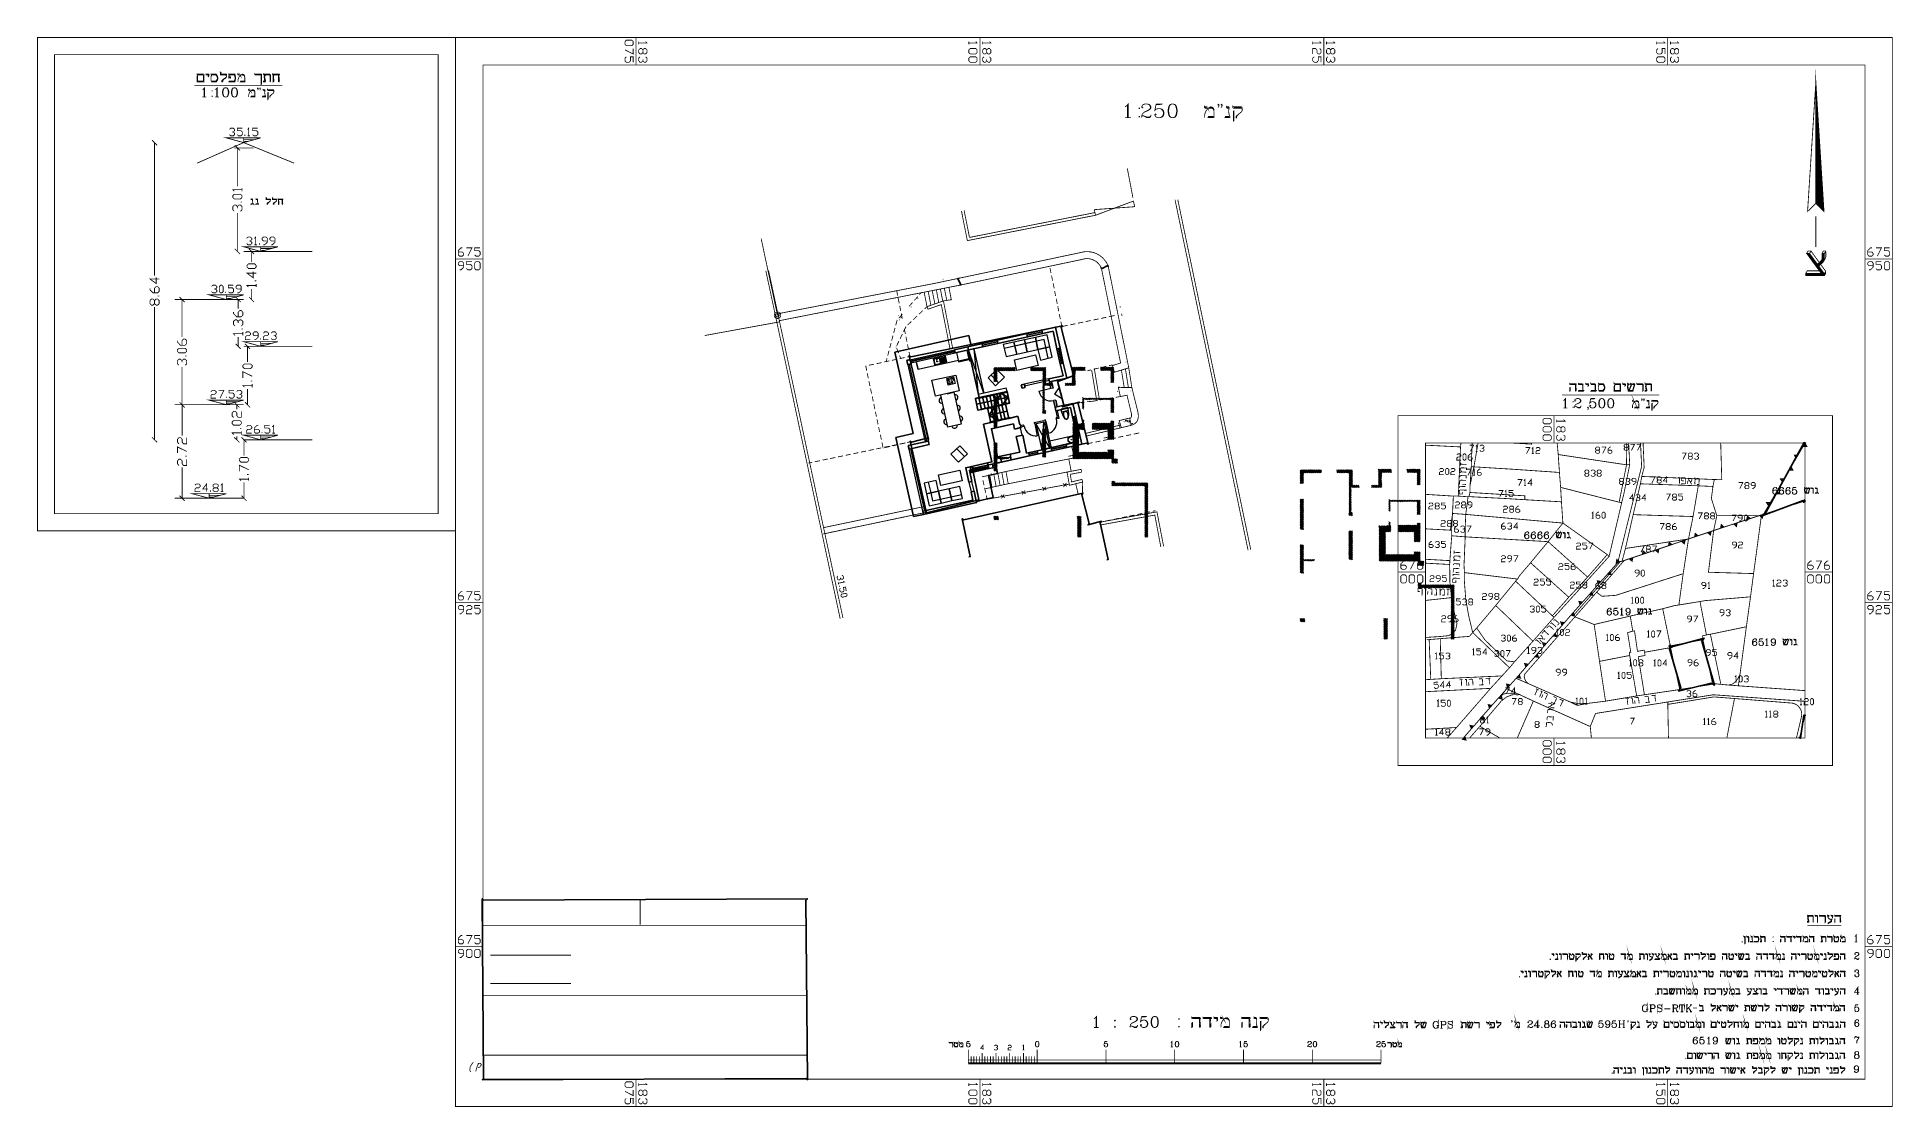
# Model space of a CAD drawing. Extents: x -6935 to 6681, y -4073 to 3778.
import ezdxf

# ---------------------------------------------------------------- set-up
doc = ezdxf.new("R2010")
doc.units = 0
doc.header["$MEASUREMENT"] = 0
for name, color, linetype, lineweight in [('A730G3', 7, 'Continuous', 0), ('A732G3', 7, 'Continuous', 0), ('blue', 160, 'Continuous', 0), ('new', 1, 'Continuous', 0)]:
    doc.layers.add(name, color=color, linetype=linetype, lineweight=lineweight)
doc.layers.add('Hidden', color=5, linetype='Continuous')

# ---------------------------------------------------------------- blocks, each defined once
blk = doc.blocks.new('Map')
at = {"color": 0, "const_width": 0.01}
for points in [[(0, 7.18169), (0, 13.33501), (-5.2134, 13.33501), (-5.2134, 7.18169), (0, 7.18169)], [(17.923294, 0), (17.923294, 13.33501), (0, 13.33501), (0, 0), (17.923294, 0)], [(2.115, 13.28501), (2.1316, 13.30171), (2.2, 13.30171), (2.2166, 13.28501), (2.2166, 13.25001), (2.2, 13.23331), (2.1316, 13.23331), (2.115, 13.25001), (2.115, 13.28501)], [(6.4033, 13.18171), (6.4216, 13.19831), (6.49, 13.19831), (6.5066, 13.18171), (6.5066, 13.14671), (6.49, 13.13001), (6.4216, 13.13001), (6.4033, 13.14671), (6.4033, 13.18171)], [(-0.2149, 7.3967), (-0.2149, 13.12171), (-5, 13.12171), (-5, 7.3967), (-0.2149, 7.3967)], [(17.58166, 0.34169), (17.58166, 12.99331), (0.3433, 12.99331), (0.3433, 0.34169), (17.58166, 0.34169)], [(17.58166, 0.34169), (17.58166, 12.99331), (0.3433, 12.99331), (0.3433, 0.34169), (17.58166, 0.34169)], [(6.4033, 13.07831), (6.4216, 13.09501), (6.49, 13.09501), (6.5066, 13.07831), (6.5066, 13.04501), (6.49, 13.02671), (6.4216, 13.02671), (6.4033, 13.04501), (6.4033, 13.07831)], [(14.9833, 13.07831), (14.99995, 13.09501), (15.06994, 13.09501), (15.08664, 13.07831), (15.08664, 13.04501), (15.06994, 13.02671), (14.99995, 13.02671), (14.9833, 13.04501), (14.9833, 13.07831)], [(-3.1367, 12.87331), (-3.1367, 12.78001), (-3.2234, 12.78001), (-3.2234, 12.84831), (-3.2117, 12.86671), (-3.2167, 12.86671), (-3.2215, 12.86831), (-3.2234, 12.87331), (-3.2234, 12.88171), (-3.22, 12.88001), (-3.1432, 12.88001), (-3.1382, 12.87831), (-3.1367, 12.87331)], [(-3.2117, 12.86671), (-3.1499, 12.86671), (-3.145, 12.86501), (-3.1432, 12.86171), (-3.1432, 12.79331), (-3.2167, 12.79331), (-3.2167, 12.84831), (-3.2117, 12.86671)], [(-2.9832, 12.78001), (-3.0384, 12.78001), (-3.0482, 12.79831), (-3.05, 12.81501), (-3.05, 12.83001), (-3.0482, 12.84831), (-3.0384, 12.86671), (-3.045, 12.86671), (-3.0482, 12.86831), (-3.05, 12.87331), (-3.05, 12.88171), (-3.0482, 12.88001), (-2.9832, 12.88001), (-2.9765, 12.87001), (-2.97, 12.85831), (-2.9634, 12.83331), (-2.9634, 12.81831), (-2.97, 12.79831), (-2.9832, 12.78001)], [(-2.7534, 12.78001), (-2.8282, 12.78001), (-2.8216, 12.79331), (-2.76, 12.79331), (-2.7534, 12.79831), (-2.7484, 12.83001), (-2.7534, 12.86171), (-2.76, 12.86671), (-2.8216, 12.86671), (-2.8267, 12.86831), (-2.8282, 12.87331), (-2.8282, 12.88171), (-2.825, 12.88001), (-2.7534, 12.88001), (-2.75, 12.87831), (-2.7484, 12.87331), (-2.7417, 12.83001), (-2.7484, 12.78671), (-2.75, 12.78171), (-2.7534, 12.78001)], [(-2.6834, 12.86171), (-2.6867, 12.86671), (-2.7084, 12.86671), (-2.7117, 12.86831), (-2.7134, 12.87331), (-2.7134, 12.88171), (-2.7117, 12.88001), (-2.695, 12.88001), (-2.6884, 12.87671), (-2.6867, 12.87001), (-2.6834, 12.86171)], [(-2.4167, 12.87331), (-2.4167, 12.75671), (-2.4232, 12.75001), (-2.4232, 12.86671), (-2.4984, 12.86671), (-2.5017, 12.86831), (-2.5034, 12.87331), (-2.5034, 12.88171), (-2.5017, 12.88001), (-2.4232, 12.88001), (-2.42, 12.87831), (-2.4167, 12.87331)], [(16.96832, 11.26661), (17.06994, 11.16501), (16.96832, 12.78171), (16.96832, 11.26661)], [(16.97332, 11.27001), (17.06495, 11.17831), (16.97332, 12.61001), (16.97332, 11.27001)], [(-3.0317, 12.66831), (-3.0317, 12.67331), (-3.0366, 12.67331), (-3.0366, 12.66831), (-3.0317, 12.66831)], [(-3.0317, 12.59831), (-3.0317, 12.60501), (-3.0366, 12.60501), (-3.0366, 12.59831), (-3.0317, 12.59831)], [(-2.5534, 12.66831), (-2.5567, 12.67331), (-2.5767, 12.67331), (-2.58, 12.67671), (-2.5817, 12.68001), (-2.5817, 12.68831), (-2.5782, 12.68501), (-2.565, 12.68501), (-2.5584, 12.68331), (-2.5567, 12.67671), (-2.5534, 12.66831)], [(-2.3334, 12.65171), (-2.3334, 12.57001), (-2.3367, 12.56671), (-2.3399, 12.56331), (-2.3399, 12.64501), (-2.3384, 12.65001), (-2.3334, 12.65171)], [(16.97831, 11.27171), (17.058276, 11.19331), (16.97831, 12.43671), (16.97831, 11.27171)], [(8.53495, 12.44671), (8.53495, 12.45501), (8.52664, 12.45501), (8.52664, 12.44671), (8.53495, 12.44671)], [(8.53495, 12.34331), (8.53495, 12.35171), (8.52664, 12.35171), (8.52664, 12.34331), (8.53495, 12.34331)], [(9.38499, 12.44671), (9.37995, 12.45501), (9.34994, 12.45501), (9.34332, 12.45671), (9.34164, 12.46331), (9.34164, 12.47671), (9.34495, 12.47171), (9.36666, 12.47171), (9.37663, 12.46831), (9.37995, 12.46001), (9.38499, 12.44671)], [(9.70996, 12.42001), (9.70996, 12.30001), (9.70666, 12.29331), (9.70162, 12.29171), (9.70162, 12.41171), (9.7033, 12.41831), (9.70996, 12.42001)], [(16.98498, 11.27501), (17.05166, 11.20661), (16.98498, 12.26331), (16.98498, 11.27501)], [(16.98997, 11.27671), (17.04498, 11.22171), (16.98997, 12.09001), (16.98997, 11.27671)], [(16.99496, 11.27831), (17.03831, 11.23501), (16.99496, 11.91831), (16.99496, 11.27831)], [(16.99995, 11.28171), (17.03164, 11.25001), (16.99995, 11.74501), (16.99995, 11.28171)], [(17.00663, 11.28341), (17.02497, 11.26331), (17.00663, 11.57171), (17.00663, 11.28341)], [(17.01162, 11.28501), (17.01997, 11.27831), (17.01162, 11.39831), (17.01162, 11.28501)], [(8.47163, 11.22501), (8.45666, 11.29501), (7.9833, 11.11831), (7.9683, 11.18841), (8.47163, 11.22501)], [(0.2566, 10.43671), (0.24, 10.45331), (0.24, 10.52171), (0.2566, 10.54001), (0.2916, 10.54001), (0.3084, 10.52171), (0.3084, 10.45331), (0.2916, 10.43671), (0.2566, 10.43671)], [(17.03332, 10.39501), (16.84332, 10.39501), (16.84332, 10.36501), (17.074986, 10.36501), (17.074986, 10.38831), (16.88998, 10.64161), (16.85331, 10.64161), (17.03332, 10.39501)], [(17.04162, 10.39001), (16.84832, 10.39001), (16.84832, 10.37001), (17.06994, 10.37001), (17.06994, 10.38671), (16.8883, 10.63671), (16.86329, 10.63671), (17.04162, 10.39001)], [(17.05166, 10.38501), (16.85331, 10.38501), (16.85331, 10.37501), (17.06495, 10.37501), (17.06495, 10.38501), (16.88499, 10.63171), (16.87333, 10.63171), (17.05166, 10.38501)], [(17.838279, 10.43671), (17.821622, 10.45331), (17.821622, 10.52171), (17.838279, 10.54001), (17.873326, 10.54001), (17.889982, 10.52171), (17.889982, 10.45331), (17.873326, 10.43671), (17.838279, 10.43671)], [(-2.9284, 10.15001), (-2.945, 10.16501), (-2.945, 10.23001), (-2.9284, 10.24671), (-2.9134, 10.24671), (-2.8967, 10.23001), (-2.8967, 10.16501), (-2.9134, 10.15001), (-2.9284, 10.15001)], [(8.29498, 9.97501), (8.29498, 9.97831), (8.29162, 9.97831), (8.29162, 9.97501), (8.29498, 9.97501)], [(14.31831, 8.92331), (14.2666, 8.92331), (14.25663, 8.94171), (14.25495, 8.95501), (14.25495, 8.97001), (14.25663, 8.98831), (14.2666, 9.00501), (14.25999, 9.00501), (14.25663, 9.00671), (14.25495, 9.01171), (14.25495, 9.02001), (14.25663, 9.01661), (14.31831, 9.01661), (14.32499, 9.00831), (14.32998, 8.99671), (14.33664, 8.97331), (14.33664, 8.95831), (14.32998, 8.94171), (14.31831, 8.92331)], [(14.53495, 9.01171), (14.53495, 8.92331), (14.4533, 8.92331), (14.4533, 8.98831), (14.46496, 9.00501), (14.45828, 9.00501), (14.45498, 9.00671), (14.4533, 9.01171), (14.4533, 9.02001), (14.45498, 9.01661), (14.52827, 9.01661), (14.53333, 9.01501), (14.53495, 9.01171)], [(14.70996, 9.01171), (14.70996, 9.00501), (14.68664, 8.92331), (14.62831, 8.92331), (14.61828, 8.96501), (14.61666, 8.97831), (14.61666, 8.98501), (14.62495, 9.00501), (14.62164, 9.00501), (14.61828, 9.00671), (14.61666, 9.01171), (14.61666, 9.02001), (14.61828, 9.01661), (14.63331, 9.01661), (14.6383, 9.01501), (14.63998, 9.01171), (14.63998, 9.00501), (14.63331, 9.00501), (14.62995, 9.00001), (14.62495, 8.99001), (14.62495, 8.97831), (14.62831, 8.96501), (14.63331, 8.93501), (14.63662, 8.93501), (14.66499, 9.00501), (14.65995, 9.00501), (14.65495, 9.00671), (14.65327, 9.01171), (14.65327, 9.02001), (14.65664, 9.01661), (14.67162, 9.01661), (14.67498, 9.01501), (14.67666, 9.01171), (14.67666, 9.00501), (14.67162, 9.00501), (14.6416, 8.93501), (14.68327, 8.93501), (14.7033, 9.00501), (14.69494, 9.00501), (14.68995, 9.00671), (14.68832, 9.01171), (14.68832, 9.02001), (14.69163, 9.01661), (14.7033, 9.01661), (14.70828, 9.01501), (14.70996, 9.01171)], [(13.90495, 8.97001), (13.90495, 8.93001), (13.90327, 8.92501), (13.89828, 8.92331), (13.89828, 8.96501), (13.89996, 8.96841), (13.90495, 8.97001)], [(13.94331, 8.79001), (13.94331, 8.79671), (13.93832, 8.79671), (13.93832, 8.79001), (13.94331, 8.79001)], [(14.46496, 9.00501), (14.52328, 9.00501), (14.52664, 9.00331), (14.52827, 9.00001), (14.52827, 8.93501), (14.45828, 8.93501), (14.45828, 8.98831), (14.46496, 9.00501)], [(14.70828, 8.79001), (14.70498, 8.79671), (14.68496, 8.79671), (14.67996, 8.79831), (14.67828, 8.80171), (14.67828, 8.81001), (14.68164, 8.80831), (14.69662, 8.80831), (14.70162, 8.80501), (14.70498, 8.79831), (14.70828, 8.79001)], [(17.176657, 4.255), (17.176657, 8.61831), (11.75663, 8.61831), (11.75663, 4.255), (17.176657, 4.255)], [(13.56495, 8.56831), (13.58166, 8.58501), (13.64996, 8.58501), (13.6683, 8.56831), (13.6683, 8.53341), (13.64996, 8.51661), (13.58166, 8.51661), (13.56495, 8.53341), (13.56495, 8.56831)], [(13.94331, 8.72001), (13.94331, 8.72671), (13.93832, 8.72671), (13.93832, 8.72001), (13.94331, 8.72001)], [(14.92828, 8.77331), (14.92828, 8.69171), (14.92666, 8.68671), (14.92162, 8.68501), (14.92162, 8.76661), (14.92498, 8.77171), (14.92828, 8.77331)], [(13.56495, 8.46501), (13.58166, 8.48171), (13.64996, 8.48171), (13.6683, 8.46501), (13.6683, 8.43001), (13.64996, 8.41331), (13.58166, 8.41331), (13.56495, 8.43001), (13.56495, 8.46501)], [(13.56495, 8.36165), (13.58166, 8.37836), (13.64996, 8.37836), (13.6683, 8.36165), (13.6683, 8.32666), (13.64996, 8.31001), (13.58166, 8.31001), (13.56495, 8.32666), (13.56495, 8.36165)], [(16.83329, 4.59836), (16.83329, 8.27669), (12.09994, 8.27669), (12.09994, 4.59836), (16.83329, 4.59836)], [(16.83329, 4.59836), (16.83329, 8.27669), (12.09994, 8.27669), (12.09994, 4.59836), (16.83329, 4.59836)], [(12.57998, 8.06337), (12.56663, 8.07666), (12.56663, 8.12836), (12.57998, 8.14165), (12.59332, 8.14165), (12.60499, 8.12836), (12.60499, 8.07666), (12.59332, 8.06337), (12.57998, 8.06337)], [(14.51498, 7.53836), (13.78495, 7.72336), (13.76998, 7.91), (13.75495, 8.13336), (14.60662, 8.005), (14.51498, 7.53836)], [(16.74664, 8.12836), (16.72163, 8.08501), (16.6983, 8.12836), (16.74664, 8.12836)], [(16.72163, 8.09337), (16.70498, 8.125), (16.73997, 8.125), (16.72163, 8.09337)], [(16.72163, 8.10168), (16.71165, 8.12001), (16.7333, 8.12001), (16.72163, 8.10168)], [(16.72163, 8.10834), (16.71832, 8.1167), (16.72663, 8.1167), (16.72163, 8.10834)], [(16.80828, 8.23334), (16.83329, 8.27669), (16.8583, 8.23334), (16.80828, 8.23334)], [(16.83329, 8.26834), (16.85163, 8.23665), (16.81495, 8.23833), (16.83329, 8.26834)], [(16.83329, 8.26166), (16.84495, 8.2417), (16.82162, 8.2417), (16.83329, 8.26166)], [(16.83329, 8.25336), (16.83828, 8.24501), (16.8283, 8.24501), (16.83329, 8.25336)], [(12.36328, 7.88336), (12.34994, 7.8967), (12.34994, 7.94666), (12.36328, 7.96001), (12.37663, 7.96001), (12.38998, 7.94666), (12.38998, 7.8967), (12.37663, 7.88336), (12.36328, 7.88336)], [(13.33828, 7.61833), (12.65327, 7.66), (12.65495, 7.74501), (12.7033, 7.98004), (13.21164, 7.94834), (13.76998, 7.91), (13.78495, 7.72336), (13.79498, 7.54334), (13.33828, 7.56998), (13.33828, 7.61833)], [(14.54662, 7.53337), (14.51498, 7.53836), (14.60662, 8.005), (14.64666, 8.00836), (14.57499, 7.64833), (14.54662, 7.53337)], [(16.63499, 7.93669), (16.65995, 7.98004), (16.68496, 7.93669), (16.63499, 7.93669)], [(16.65995, 7.97168), (16.67828, 7.94168), (16.6416, 7.94168), (16.65995, 7.97168)], [(16.65995, 7.96501), (16.67161, 7.94498), (16.64828, 7.94498), (16.65995, 7.96501)], [(16.65995, 7.95665), (16.66499, 7.94834), (16.65495, 7.94834), (16.65995, 7.95665)], [(13.33828, 7.61833), (13.33828, 7.56998), (13.09332, 7.58501), (12.6416, 7.60834), (12.65327, 7.66), (13.33828, 7.61833)], [(14.36666, 6.88504), (13.81332, 7.27832), (13.79498, 7.54334), (13.78495, 7.72336), (14.51498, 7.53836), (14.54662, 7.53337), (14.38998, 6.86333), (14.36666, 6.88504)], [(15.50163, 7.74333), (15.43664, 7.36002), (14.68995, 7.38336), (14.77995, 7.76834), (15.50163, 7.74333)], [(15.68496, 7.73502), (15.50163, 7.74333), (14.77995, 7.76834), (14.79662, 7.86002), (15.70162, 7.82166), (15.68496, 7.73502)], [(15.7333, 7.37001), (15.69331, 7.18501), (15.37995, 7.08002), (15.43664, 7.36002), (15.50163, 7.74333), (15.68496, 7.73502), (15.66499, 7.58501), (15.7333, 7.37001)], [(16.46328, 7.64002), (16.48828, 7.68332), (16.51162, 7.64002), (16.46328, 7.64002)], [(16.48828, 7.67502), (16.50495, 7.64502), (16.46995, 7.64502), (16.48828, 7.67502)], [(16.48828, 7.66834), (16.49833, 7.64833), (16.47663, 7.64833), (16.48828, 7.66834)], [(16.48828, 7.66), (16.49166, 7.65169), (16.4833, 7.65169), (16.48828, 7.66)], [(16.57499, 7.83165), (16.54998, 7.78836), (16.52496, 7.83165), (16.57499, 7.83165)], [(16.54998, 7.79666), (16.53164, 7.82834), (16.56831, 7.82834), (16.54998, 7.79666)], [(16.54998, 7.80501), (16.53831, 7.82334), (16.55996, 7.82334), (16.54998, 7.80501)], [(16.54998, 7.81169), (16.54498, 7.81998), (16.55328, 7.81998), (16.54998, 7.81169)], [(16.89329, 7.71169), (16.89329, 7.70833), (16.87664, 7.64833), (16.83329, 7.64833), (16.82661, 7.67833), (16.82499, 7.68837), (16.82499, 7.69336), (16.82998, 7.70833), (16.82499, 7.70833), (16.82499, 7.71837), (16.82661, 7.71669), (16.83665, 7.71669), (16.83996, 7.71501), (16.84164, 7.71169), (16.84164, 7.70833), (16.83665, 7.70833), (16.83497, 7.70334), (16.82998, 7.69666), (16.82998, 7.68837), (16.83329, 7.67833), (16.83665, 7.65668), (16.83996, 7.65668), (16.86161, 7.70833), (16.85331, 7.70833), (16.85163, 7.71169), (16.85163, 7.71837), (16.85499, 7.71669), (16.86497, 7.71669), (16.86828, 7.71501), (16.86996, 7.71169), (16.86996, 7.70833), (16.86497, 7.70833), (16.84332, 7.65668), (16.87333, 7.65668), (16.8883, 7.70833), (16.87995, 7.70833), (16.87832, 7.71169), (16.87832, 7.71837), (16.87995, 7.71669), (16.8883, 7.71669), (16.89161, 7.71501), (16.89329, 7.71169)], [(16.93165, 7.64833), (16.93165, 7.70833), (16.91163, 7.70833), (16.90995, 7.71169), (16.90995, 7.71837), (16.91163, 7.71669), (16.92666, 7.71669), (16.93328, 7.71333), (16.93664, 7.70833), (16.93664, 7.65169), (16.93496, 7.64833), (16.93165, 7.64833)], [(12.42498, 7.18837), (12.40995, 7.19), (12.43664, 7.39833), (12.42498, 7.18837)], [(12.62995, 7.60666), (12.60163, 7.38666), (12.43664, 7.39833), (12.44662, 7.61501), (12.50831, 7.61501), (12.62995, 7.60666)], [(12.62995, 7.60666), (12.6416, 7.60834), (13.09332, 7.58501), (13.33828, 7.56998), (13.79498, 7.54334), (13.81332, 7.27832), (12.60163, 7.38666), (12.62995, 7.60666)], [(14.31495, 7.33833), (14.30166, 7.34998), (14.30166, 7.40169), (14.31495, 7.41498), (14.32662, 7.41498), (14.33996, 7.40169), (14.33996, 7.34998), (14.32662, 7.33833), (14.31495, 7.33833)], [(16.40164, 7.535), (16.37663, 7.49333), (16.35163, 7.535), (16.40164, 7.535)], [(16.37663, 7.5), (16.3583, 7.53168), (16.39498, 7.53168), (16.37663, 7.5)], [(16.37663, 7.50836), (16.36498, 7.52832), (16.3883, 7.52832), (16.37663, 7.50836)], [(16.37663, 7.51502), (16.37164, 7.52333), (16.38163, 7.52333), (16.37663, 7.51502)], [(12.42666, 7.12001), (12.42498, 7.18837), (12.43664, 7.39833), (12.60163, 7.38666), (12.59332, 7.18837), (12.59495, 7.10666), (12.42666, 7.12001)], [(13.81332, 7.27832), (13.62831, 7.04666), (12.59495, 7.10666), (12.59332, 7.18837), (12.60163, 7.38666), (13.81332, 7.27832)], [(14.36666, 6.88504), (14.12164, 6.60504), (13.62831, 7.04666), (13.81332, 7.27832), (14.36666, 6.88504)], [(13.7983, 7.15668), (13.7983, 7.15169), (13.78164, 7.09169), (13.73828, 7.09169), (13.73162, 7.12169), (13.72999, 7.13336), (13.72999, 7.13666), (13.7366, 7.15169), (13.7333, 7.15169), (13.73162, 7.15332), (13.72999, 7.15668), (13.72999, 7.16336), (13.73162, 7.16), (13.74328, 7.16), (13.74496, 7.15837), (13.74664, 7.15668), (13.74664, 7.15169), (13.74328, 7.15169), (13.73998, 7.14833), (13.7366, 7.14165), (13.7366, 7.13336), (13.73828, 7.12169), (13.74328, 7.09998), (13.74496, 7.09998), (13.7666, 7.15169), (13.76162, 7.15169), (13.75831, 7.15332), (13.75831, 7.16336), (13.75999, 7.16), (13.76998, 7.16), (13.77328, 7.15837), (13.77496, 7.15668), (13.77496, 7.15169), (13.76998, 7.15169), (13.74833, 7.09998), (13.77827, 7.09998), (13.7933, 7.15169), (13.78831, 7.15169), (13.78495, 7.15332), (13.78332, 7.15668), (13.78332, 7.16336), (13.78495, 7.16), (13.7933, 7.16), (13.79662, 7.15837), (13.7983, 7.15668)], [(15.52328, 6.30002), (15.25999, 6.25668), (15.31332, 6.6467), (15.37995, 7.08002), (15.69331, 7.18501), (15.62831, 6.66498), (16.19163, 6.64833), (16.15327, 6.35834), (15.59332, 6.31169), (15.52328, 6.30002)], [(15.61666, 7.15837), (15.66331, 7.17502), (15.65327, 7.12668), (15.61666, 7.15837)], [(15.65833, 7.16834), (15.64996, 7.13336), (15.62333, 7.15668), (15.65833, 7.16834)], [(15.62831, 6.66498), (15.69331, 7.18501), (15.99664, 7.285), (16.26498, 7.37169), (16.28999, 7.38), (16.19163, 6.64833), (15.62831, 6.66498)], [(15.99664, 7.285), (15.69331, 7.18501), (15.7333, 7.37001), (16.26498, 7.37169), (15.99664, 7.285)], [(15.82499, 7.22836), (15.77827, 7.21333), (15.78831, 7.26166), (15.82499, 7.22836)], [(15.78333, 7.21837), (15.79162, 7.25336), (15.81831, 7.23004), (15.78333, 7.21837)], [(15.78831, 7.22498), (15.7933, 7.24669), (15.80996, 7.23166), (15.78831, 7.22498)], [(15.79498, 7.23004), (15.79662, 7.24001), (15.80328, 7.23334), (15.79498, 7.23004)], [(15.94163, 7.26665), (15.98828, 7.28337), (15.97831, 7.23334), (15.94163, 7.26665)], [(15.9833, 7.27669), (15.97663, 7.2417), (15.94999, 7.26502), (15.9833, 7.27669)], [(15.97831, 7.2717), (15.97331, 7.24832), (15.95666, 7.26334), (15.97831, 7.2717)], [(15.97331, 7.26502), (15.97163, 7.25668), (15.96496, 7.26166), (15.97331, 7.26502)], [(16.08996, 7.30333), (16.07662, 7.315), (16.07662, 7.3667), (16.08996, 7.38), (16.10163, 7.38), (16.11498, 7.3667), (16.11498, 7.315), (16.10163, 7.30333), (16.08996, 7.30333)], [(16.15164, 7.33501), (16.10499, 7.31998), (16.11498, 7.36833), (16.15164, 7.33501)], [(16.10998, 7.32666), (16.11828, 7.36165), (16.14498, 7.33669), (16.10998, 7.32666)], [(16.11498, 7.33165), (16.11996, 7.35336), (16.13662, 7.33833), (16.11498, 7.33165)], [(16.11996, 7.33669), (16.12164, 7.34668), (16.12995, 7.34001), (16.11996, 7.33669)], [(16.2666, 7.375), (16.31495, 7.38666), (16.30166, 7.33833), (16.2666, 7.375)], [(16.30996, 7.38168), (16.29998, 7.34668), (16.27496, 7.37332), (16.30996, 7.38168)], [(16.30496, 7.375), (16.2983, 7.35336), (16.28164, 7.37001), (16.30496, 7.375)], [(16.2983, 7.37001), (16.29662, 7.36165), (16.28999, 7.36833), (16.2983, 7.37001)], [(13.40995, 6.78337), (13.27496, 6.625), (13.24664, 6.58002), (12.58496, 6.66), (12.57998, 6.75836), (12.59495, 7.10666), (13.62831, 7.04666), (13.40995, 6.78337)], [(14.12164, 6.60504), (13.88662, 6.35336), (13.40995, 6.78337), (13.62831, 7.04666), (14.12164, 6.60504)], [(13.83664, 7.09169), (13.83664, 7.15169), (13.81994, 7.15169), (13.81663, 7.15332), (13.81495, 7.15668), (13.81495, 7.16336), (13.81831, 7.16), (13.83328, 7.16), (13.83828, 7.15837), (13.84164, 7.15169), (13.84164, 7.09668), (13.83996, 7.09337), (13.83664, 7.09169)], [(15.31332, 6.6467), (14.47163, 6.37668), (14.29998, 6.36501), (14.2333, 6.41498), (14.5783, 6.81169), (15.37995, 7.08002), (15.31332, 6.6467)], [(14.5783, 6.81169), (14.55166, 6.80333), (14.59332, 6.96169), (15.37995, 7.08002), (14.5783, 6.81169)], [(14.84994, 6.90169), (14.80328, 6.88666), (14.81164, 6.93501), (14.84994, 6.90169)], [(14.96496, 6.94), (15.01162, 6.95665), (15.00163, 6.90837), (14.96496, 6.94)], [(15.00663, 6.95004), (14.99995, 6.91498), (14.97331, 6.93837), (15.00663, 6.95004)], [(15.00163, 6.94498), (14.99664, 6.92334), (14.97999, 6.93837), (15.00163, 6.94498)], [(14.99664, 6.93837), (14.99496, 6.93001), (14.98828, 6.93669), (14.99664, 6.93837)], [(15.17498, 7.01004), (15.12831, 6.99501), (15.1383, 7.04334), (15.17498, 7.01004)], [(15.13331, 7.00168), (15.13998, 7.03668), (15.16662, 7.01166), (15.13331, 7.00168)], [(15.1383, 7.00668), (15.1433, 7.02832), (15.15995, 7.01334), (15.1383, 7.00668)], [(15.1433, 7.01166), (15.14498, 7.0217), (15.15164, 7.01502), (15.1433, 7.01166)], [(15.28999, 7.05002), (15.33828, 7.065), (15.3283, 7.01665), (15.28999, 7.05002)], [(15.33328, 7.06001), (15.32499, 7.02333), (15.2983, 7.04834), (15.33328, 7.06001)], [(15.32662, 7.05333), (15.32331, 7.03168), (15.30664, 7.04666), (15.32662, 7.05333)], [(15.32162, 7.04834), (15.31994, 7.03836), (15.31332, 7.04502), (15.32162, 7.04834)], [(15.49995, 7.12001), (15.4533, 7.10336), (15.46328, 7.15169), (15.49995, 7.12001)], [(15.45828, 7.11002), (15.46496, 7.14502), (15.49328, 7.12169), (15.45828, 7.11002)], [(15.46328, 7.11501), (15.46832, 7.13834), (15.48498, 7.12332), (15.46328, 7.11501)], [(15.46832, 7.12169), (15.46995, 7.13), (15.47831, 7.125), (15.46832, 7.12169)], [(15.65327, 7.16336), (15.64828, 7.14002), (15.63163, 7.155), (15.65327, 7.16336)], [(15.64828, 7.15668), (15.64498, 7.14833), (15.6383, 7.15332), (15.64828, 7.15668)], [(13.88662, 6.35336), (13.68164, 6.12169), (13.22331, 6.55333), (13.24664, 6.58002), (13.27496, 6.625), (13.40995, 6.78337), (13.88662, 6.35336)], [(13.91662, 6.13336), (13.93995, 6.12001), (14.52995, 6.79834), (14.55166, 6.80333), (14.5783, 6.81169), (14.2333, 6.41498), (13.96328, 6.10834), (13.35499, 5.41498), (13.33828, 5.39502), (13.33328, 5.38), (13.32998, 5.36002), (13.33664, 5.33833), (13.34831, 5.30832), (13.38331, 5.27501), (13.22999, 5.34169), (13.91662, 6.13336)], [(13.68164, 6.12169), (13.88662, 6.35336), (14.12164, 6.60504), (14.36666, 6.88504), (14.38998, 6.86333), (13.70498, 6.10504), (13.68164, 6.12169)], [(14.52995, 6.79834), (13.93995, 6.12001), (13.91662, 6.13336), (14.49833, 6.78668), (14.52995, 6.79834)], [(14.52328, 6.79502), (14.47663, 6.77832), (14.48498, 6.82666), (14.52328, 6.79502)], [(14.48162, 6.785), (14.48828, 6.81998), (14.51498, 6.79666), (14.48162, 6.785)], [(14.4866, 6.78998), (14.48998, 6.81337), (14.50831, 6.79834), (14.4866, 6.78998)], [(14.49166, 6.79666), (14.49328, 6.80501), (14.49995, 6.80002), (14.49166, 6.79666)], [(14.63998, 6.83165), (14.68664, 6.84836), (14.67666, 6.80002), (14.63998, 6.83165)], [(14.68164, 6.84169), (14.67498, 6.80669), (14.64666, 6.83002), (14.68164, 6.84169)], [(14.67666, 6.83669), (14.67162, 6.81337), (14.65495, 6.82834), (14.67666, 6.83669)], [(14.67162, 6.83002), (14.66998, 6.82166), (14.66331, 6.82666), (14.67162, 6.83002)], [(14.80827, 6.89165), (14.81495, 6.9267), (14.84164, 6.90332), (14.80827, 6.89165)], [(14.81332, 6.89833), (14.81663, 6.92002), (14.83496, 6.905), (14.81332, 6.89833)], [(14.81831, 6.90332), (14.81994, 6.91336), (14.82662, 6.90668), (14.81831, 6.90332)], [(11.80827, 6.53), (11.79162, 6.54666), (11.79162, 6.6167), (11.80827, 6.63336), (11.84332, 6.63336), (11.85998, 6.6167), (11.85998, 6.54666), (11.84332, 6.53), (11.80827, 6.53)], [(11.91163, 6.53), (11.89498, 6.54666), (11.89498, 6.6167), (11.91163, 6.63336), (11.94662, 6.63336), (11.96328, 6.6167), (11.96328, 6.54666), (11.94662, 6.53), (11.91163, 6.53)], [(12.01498, 6.53), (11.99664, 6.54666), (11.99664, 6.6167), (12.01498, 6.63336), (12.0483, 6.63336), (12.06663, 6.6167), (12.06663, 6.54666), (12.0483, 6.53), (12.01498, 6.53)], [(12.73828, 5.97), (12.68832, 5.91336), (12.6383, 6.12001), (12.60163, 6.32834), (12.58496, 6.54666), (12.58496, 6.66), (13.24664, 6.58002), (13.22331, 6.55333), (12.97494, 6.25), (12.73828, 5.97)], [(13.70498, 6.10504), (13.43995, 5.80501), (12.97494, 6.25), (13.22331, 6.55333), (13.68164, 6.12169), (13.70498, 6.10504)], [(15.05827, 6.21001), (14.65327, 6.11833), (14.2033, 6.01334), (13.96328, 6.10834), (14.2333, 6.41498), (14.29998, 6.36501), (14.47163, 6.37668), (15.31332, 6.6467), (15.25999, 6.25668), (15.20996, 6.25), (15.05827, 6.21001)], [(14.28831, 6.55002), (14.25495, 6.51334), (14.23998, 6.56001), (14.28831, 6.55002)], [(14.25663, 6.52002), (14.24496, 6.55501), (14.27995, 6.54834), (14.25663, 6.52002)], [(14.25831, 6.52832), (14.25163, 6.55002), (14.27328, 6.54502), (14.25831, 6.52832)], [(14.25999, 6.535), (14.25663, 6.54502), (14.26498, 6.54334), (14.25999, 6.535)], [(14.36828, 6.64165), (14.40164, 6.67833), (14.41662, 6.63168), (14.36828, 6.64165)], [(14.39996, 6.67002), (14.41163, 6.63666), (14.37663, 6.64334), (14.39996, 6.67002)], [(14.39828, 6.66336), (14.40664, 6.64165), (14.38331, 6.6467), (14.39828, 6.66336)], [(14.39666, 6.655), (14.39996, 6.6467), (14.3916, 6.64833), (14.39666, 6.655)], [(14.80328, 6.61501), (14.78999, 6.62836), (14.78999, 6.68001), (14.80328, 6.69336), (14.81663, 6.69336), (14.8283, 6.68001), (14.8283, 6.62836), (14.81663, 6.61501), (14.80328, 6.61501)], [(16.88499, 6.53), (16.86665, 6.54666), (16.86665, 6.6167), (16.88499, 6.63336), (16.9183, 6.63336), (16.93664, 6.6167), (16.93664, 6.54666), (16.9183, 6.53), (16.88499, 6.53)], [(16.98661, 6.53), (16.96995, 6.54666), (16.96995, 6.6167), (16.98661, 6.63336), (17.02166, 6.63336), (17.03831, 6.6167), (17.03831, 6.54666), (17.02166, 6.53), (16.98661, 6.53)], [(17.08996, 6.53), (17.073304, 6.54666), (17.073304, 6.6167), (17.08996, 6.63336), (17.124954, 6.63336), (17.14161, 6.6167), (17.14161, 6.54666), (17.124954, 6.53), (17.08996, 6.53)], [(13.11666, 5.55832), (12.9866, 5.68001), (12.83996, 5.82166), (12.73828, 5.97), (12.97494, 6.25), (13.43995, 5.80501), (13.20996, 5.54834), (13.11666, 5.55832)], [(13.49496, 6.16666), (13.48162, 6.18001), (13.48162, 6.23166), (13.49496, 6.24501), (13.50831, 6.24501), (13.51998, 6.23166), (13.51998, 6.18001), (13.50831, 6.16666), (13.49496, 6.16666)], [(14.05996, 6.29334), (14.02664, 6.25668), (14.01162, 6.30333), (14.05996, 6.29334)], [(14.02827, 6.26502), (14.0166, 6.29834), (14.05166, 6.29166), (14.02827, 6.26502)], [(14.02995, 6.2717), (14.02328, 6.29334), (14.04498, 6.28836), (14.02995, 6.2717)], [(14.03164, 6.28), (14.02827, 6.28836), (14.03663, 6.28668), (14.03164, 6.28)], [(14.13998, 6.38504), (14.1733, 6.42166), (14.18832, 6.375), (14.13998, 6.38504)], [(14.17162, 6.41498), (14.18327, 6.38), (14.14828, 6.38666), (14.17162, 6.41498)], [(14.16998, 6.40668), (14.17828, 6.38504), (14.15495, 6.39002), (14.16998, 6.40668)], [(14.1683, 6.40001), (14.17162, 6.39002), (14.16331, 6.39165), (14.1683, 6.40001)], [(14.73162, 6.27669), (14.71832, 6.28836), (14.71832, 6.34001), (14.73162, 6.35336), (14.74328, 6.35336), (14.75663, 6.34001), (14.75663, 6.28836), (14.74328, 6.27669), (14.73162, 6.27669)], [(14.79498, 6.27669), (14.78333, 6.28836), (14.78333, 6.34001), (14.79498, 6.35336), (14.80827, 6.35336), (14.82162, 6.34001), (14.82162, 6.28836), (14.80827, 6.27669), (14.79498, 6.27669)], [(16.10163, 5.98502), (15.65327, 5.89165), (15.60331, 5.88336), (15.52328, 6.30002), (15.59332, 6.31169), (16.15327, 6.35834), (16.10163, 5.98502)], [(14.34495, 5.05669), (14.11666, 5.02832), (14.00495, 5.02501), (13.90327, 5.04666), (13.38331, 5.27501), (13.34831, 5.30832), (13.33664, 5.33833), (13.32998, 5.36002), (13.33328, 5.38), (13.33828, 5.39502), (13.35499, 5.41498), (13.96328, 6.10834), (14.2033, 6.01334), (14.26998, 5.55333), (14.34495, 5.05669)], [(13.83166, 6.03668), (13.79998, 6), (13.78332, 6.04666), (13.83166, 6.03668)], [(13.80166, 6.00668), (13.78999, 6.04166), (13.82499, 6.03337), (13.80166, 6.00668)], [(13.80328, 6.01502), (13.79498, 6.035), (13.81831, 6.03168), (13.80328, 6.01502)], [(13.80496, 6.0217), (13.80166, 6.03), (13.80996, 6.02832), (13.80496, 6.0217)], [(13.91163, 6.12836), (13.94494, 6.16498), (13.95996, 6.11833), (13.91163, 6.12836)], [(13.94331, 6.15837), (13.95498, 6.12332), (13.91998, 6.13168), (13.94331, 6.15837)], [(13.94163, 6.15001), (13.94999, 6.12836), (13.92666, 6.13336), (13.94163, 6.15001)], [(13.93995, 6.14334), (13.94331, 6.13504), (13.93496, 6.13666), (13.93995, 6.14334)], [(14.64666, 5.62668), (14.26998, 5.55333), (14.2033, 6.01334), (14.65327, 6.11833), (14.68496, 5.93001), (14.61996, 5.91168), (14.65995, 5.66834), (14.6416, 5.66666), (14.64666, 5.62668)], [(14.70666, 5.93332), (14.68496, 5.93001), (14.65327, 6.11833), (15.05827, 6.21001), (15.15327, 5.74669), (15.15664, 5.72498), (14.83166, 5.66666), (14.82662, 5.69336), (14.74328, 5.67833), (14.70666, 5.93332)], [(14.81495, 6.20502), (14.81495, 6.20004), (14.7983, 6.14002), (14.75495, 6.14002), (14.74833, 6.17002), (14.74664, 6.18001), (14.74664, 6.18501), (14.75331, 6.20004), (14.74995, 6.20004), (14.74833, 6.20166), (14.74664, 6.20502), (14.74664, 6.21001), (14.74833, 6.20833), (14.75999, 6.20833), (14.76162, 6.20665), (14.7633, 6.20502), (14.7633, 6.20004), (14.75999, 6.20004), (14.75663, 6.19498), (14.75331, 6.19), (14.75331, 6.18001), (14.75495, 6.17002), (14.75999, 6.14833), (14.76162, 6.14833), (14.78333, 6.20004), (14.77827, 6.20004), (14.77496, 6.20166), (14.77496, 6.21001), (14.77664, 6.20833), (14.78663, 6.20833), (14.78999, 6.20665), (14.79162, 6.20502), (14.79162, 6.20004), (14.78663, 6.20004), (14.76498, 6.14833), (14.79498, 6.14833), (14.80996, 6.20004), (14.80496, 6.20004), (14.80166, 6.20166), (14.79998, 6.20502), (14.79998, 6.21001), (14.80166, 6.20833), (14.80996, 6.20833), (14.81332, 6.20665), (14.81495, 6.20502)], [(14.85331, 6.14002), (14.85331, 6.20004), (14.83664, 6.20004), (14.83328, 6.20166), (14.83166, 6.20502), (14.83166, 6.21001), (14.83496, 6.20833), (14.84994, 6.20833), (14.85499, 6.20665), (14.8583, 6.20004), (14.8583, 6.14502), (14.85662, 6.14165), (14.85331, 6.14002)], [(12.09994, 5.82334), (12.14498, 5.82504), (12.09994, 5.82334)], [(12.29662, 5.33669), (12.16499, 5.32834), (12.14498, 5.82504), (12.28332, 5.83669), (12.29662, 5.33669)], [(13.14666, 5.47336), (13.05328, 5.37169), (12.29662, 5.33669), (12.28332, 5.83669), (12.64666, 5.86501), (12.68832, 5.91336), (13.14666, 5.47336)], [(13.20996, 5.54834), (13.14666, 5.47336), (12.68832, 5.91336), (12.73828, 5.97), (12.83996, 5.82166), (12.9866, 5.68001), (13.11666, 5.55832), (13.20996, 5.54834)], [(13.13331, 5.80501), (13.11996, 5.81668), (13.11996, 5.86833), (13.13331, 5.88168), (13.14666, 5.88168), (13.15995, 5.86833), (13.15995, 5.81668), (13.14666, 5.80501), (13.13331, 5.80501)], [(13.60662, 5.77669), (13.57499, 5.74001), (13.55827, 5.78668), (13.60662, 5.77669)], [(13.57662, 5.74832), (13.56495, 5.78168), (13.59994, 5.77501), (13.57662, 5.74832)], [(13.68832, 5.87001), (13.71995, 5.90668), (13.7366, 5.86002), (13.68832, 5.87001)], [(13.71832, 5.90001), (13.72999, 5.86501), (13.69494, 5.87169), (13.71832, 5.90001)], [(13.71664, 5.89165), (13.72494, 5.87001), (13.70162, 5.875), (13.71664, 5.89165)], [(13.71496, 5.88504), (13.71832, 5.875), (13.70996, 5.87668), (13.71496, 5.88504)], [(13.79498, 5.875), (13.78332, 5.88834), (13.78332, 5.94), (13.79498, 5.95334), (13.80827, 5.95334), (13.82162, 5.94), (13.82162, 5.88834), (13.80827, 5.875), (13.79498, 5.875)], [(14.4183, 5.81337), (14.40495, 5.82504), (14.40495, 5.87668), (14.4183, 5.89002), (14.43164, 5.89002), (14.44331, 5.87668), (14.44331, 5.82504), (14.43164, 5.81337), (14.4183, 5.81337)], [(14.83828, 5.62668), (14.75331, 5.61165), (14.82998, 5.13666), (14.7333, 5.12169), (14.64666, 5.62668), (14.6416, 5.66666), (14.65995, 5.66834), (14.61996, 5.91168), (14.68496, 5.93001), (14.70666, 5.93332), (14.74328, 5.67833), (14.82662, 5.69336), (14.83166, 5.66666), (14.83828, 5.62668)], [(14.93327, 5.85504), (14.91998, 5.86833), (14.91998, 5.92002), (14.93327, 5.93332), (14.94494, 5.93332), (14.95828, 5.92002), (14.95828, 5.86833), (14.94494, 5.85504), (14.93327, 5.85504)], [(15.68164, 5.26834), (15.55996, 5.82334), (15.55496, 5.87169), (15.60331, 5.88336), (15.65327, 5.89165), (15.78333, 5.26665), (15.70162, 5.27501), (15.68164, 5.26834)], [(15.93995, 5.27832), (15.92162, 5.26665), (15.87663, 5.25836), (15.78333, 5.26665), (15.65327, 5.89165), (16.10163, 5.98502), (16.02166, 5.38834), (15.99166, 5.33333), (15.96328, 5.29666), (15.93995, 5.27832)], [(16.62831, 5.82334), (16.62831, 5.81836), (16.60998, 5.75836), (16.56831, 5.75836), (16.56164, 5.78836), (16.55996, 5.80002), (16.55996, 5.80333), (16.56495, 5.81836), (16.56333, 5.81836), (16.55996, 5.81998), (16.55996, 5.83002), (16.56164, 5.82666), (16.57499, 5.82666), (16.57662, 5.82334), (16.57662, 5.81836), (16.57162, 5.81836), (16.56994, 5.815), (16.56495, 5.80832), (16.56495, 5.80002), (16.56831, 5.78836), (16.57162, 5.76665), (16.57499, 5.76665), (16.59495, 5.81836), (16.59164, 5.81836), (16.58828, 5.81998), (16.58664, 5.82334), (16.58664, 5.83002), (16.58996, 5.82666), (16.60331, 5.82666), (16.60499, 5.82334), (16.60499, 5.81836), (16.59994, 5.81836), (16.5783, 5.76665), (16.6083, 5.76665), (16.62333, 5.81836), (16.61666, 5.81836), (16.61498, 5.81998), (16.61328, 5.82334), (16.61328, 5.83002), (16.61498, 5.82666), (16.62663, 5.82666), (16.62831, 5.82334)], [(16.66662, 5.75836), (16.66662, 5.81836), (16.64996, 5.81836), (16.64666, 5.81998), (16.64498, 5.82334), (16.64498, 5.83002), (16.64666, 5.82666), (16.66163, 5.82666), (16.6683, 5.82504), (16.67161, 5.81836), (16.67161, 5.76334), (16.66998, 5.76004), (16.66662, 5.75836)], [(13.05166, 5.61165), (13.03831, 5.625), (13.03831, 5.6767), (13.05166, 5.68837), (13.06495, 5.68837), (13.0783, 5.6767), (13.0783, 5.625), (13.06495, 5.61165), (13.05166, 5.61165)], [(13.46328, 5.61002), (13.49496, 5.64833), (13.51162, 5.60168), (13.46328, 5.61002)], [(13.49328, 5.64002), (13.50495, 5.60666), (13.46995, 5.61333), (13.49328, 5.64002)], [(13.49166, 5.63336), (13.49995, 5.61165), (13.47663, 5.61501), (13.49166, 5.63336)], [(13.48998, 5.625), (13.49328, 5.6167), (13.48498, 5.61833), (13.48998, 5.625)], [(13.5783, 5.755), (13.56994, 5.77669), (13.59332, 5.7717), (13.5783, 5.755)], [(13.57998, 5.76334), (13.57662, 5.7717), (13.58496, 5.77002), (13.57998, 5.76334)], [(14.7333, 5.12169), (14.34495, 5.05669), (14.26998, 5.55333), (14.64666, 5.62668), (14.7333, 5.12169)], [(14.70828, 5.49669), (14.69494, 5.50836), (14.69494, 5.56001), (14.70828, 5.57334), (14.72163, 5.57334), (14.7333, 5.56001), (14.7333, 5.50836), (14.72163, 5.49669), (14.70828, 5.49669)], [(15.26998, 5.20166), (14.82998, 5.13666), (14.75331, 5.61165), (14.83828, 5.62668), (14.83166, 5.66666), (15.15664, 5.72498), (15.26998, 5.20166)], [(15.00999, 5.49501), (14.99833, 5.50668), (14.99833, 5.55832), (15.00999, 5.57166), (15.02328, 5.57166), (15.03663, 5.55832), (15.03663, 5.50668), (15.02328, 5.49501), (15.00999, 5.49501)], [(13.23828, 5.35168), (13.26998, 5.38834), (13.28663, 5.34169), (13.23828, 5.35168)], [(13.2683, 5.38168), (13.27995, 5.34668), (13.24496, 5.35336), (13.2683, 5.38168)], [(13.2666, 5.37332), (13.27496, 5.35168), (13.25163, 5.35666), (13.2666, 5.37332)], [(13.26498, 5.3667), (13.2683, 5.35666), (13.25999, 5.35834), (13.26498, 5.3667)], [(13.38163, 5.51834), (13.34994, 5.48166), (13.33328, 5.52832), (13.38163, 5.51834)], [(13.35163, 5.48833), (13.33996, 5.52333), (13.37495, 5.51502), (13.35163, 5.48833)], [(13.35331, 5.49669), (13.34495, 5.51834), (13.36828, 5.51334), (13.35331, 5.49669)], [(13.35499, 5.50336), (13.35163, 5.51334), (13.35998, 5.51004), (13.35499, 5.50336)], [(14.56332, 5.34001), (14.54998, 5.35336), (14.54998, 5.40332), (14.56332, 5.41666), (14.57662, 5.41666), (14.58828, 5.40332), (14.58828, 5.35336), (14.57662, 5.34001), (14.56332, 5.34001)], [(15.92162, 5.26665), (15.93995, 5.27832), (15.96328, 5.29666), (15.99166, 5.33333), (16.02166, 5.38834), (16.00163, 5.24832), (15.87663, 5.25836), (15.92162, 5.26665)], [(16.02328, 5.29502), (16.01162, 5.30832), (16.01162, 5.36002), (16.02328, 5.37332), (16.03663, 5.37332), (16.04998, 5.36002), (16.04998, 5.30832), (16.03663, 5.29502), (16.02328, 5.29502)], [(13.1116, 5.21169), (13.2366, 5.15332), (13.1116, 5.155), (13.06831, 5.14334), (13.00331, 5.09001), (13.03495, 5.125), (13.1116, 5.21169)], [(13.00999, 5.095), (13.0483, 5.12668), (13.05664, 5.07834), (13.00999, 5.095)], [(13.04498, 5.12001), (13.05166, 5.08333), (13.0183, 5.09668), (13.04498, 5.12001)], [(13.0433, 5.11165), (13.04662, 5.09001), (13.02496, 5.09836), (13.0433, 5.11165)], [(13.03999, 5.10504), (13.04162, 5.09668), (13.03332, 5.09836), (13.03999, 5.10504)], [(13.15664, 5.26004), (13.12164, 5.22498), (13.1083, 5.2717), (13.15664, 5.26004)], [(13.12333, 5.23166), (13.11328, 5.26665), (13.14828, 5.25836), (13.12333, 5.23166)], [(13.12663, 5.24001), (13.11996, 5.26166), (13.1416, 5.25668), (13.12663, 5.24001)], [(13.12831, 5.24669), (13.12495, 5.255), (13.13331, 5.25336), (13.12831, 5.24669)], [(14.03999, 5.01665), (14.02664, 5.03), (14.02664, 5.08165), (14.03999, 5.095), (14.05328, 5.095), (14.06495, 5.08165), (14.06495, 5.03), (14.05328, 5.01665), (14.03999, 5.01665)], [(16.91331, 5.01166), (16.89997, 5.02501), (16.89997, 5.07666), (16.91331, 5.09001), (16.92497, 5.09001), (16.93832, 5.07666), (16.93832, 5.02501), (16.92497, 5.01166), (16.91331, 5.01166)], [(12.38499, 4.9917), (12.37164, 5.005), (12.37164, 5.05669), (12.38499, 5.06998), (12.39828, 5.06998), (12.40995, 5.05669), (12.40995, 5.005), (12.39828, 4.9917), (12.38499, 4.9917)], [(12.78332, 4.83833), (12.81495, 4.875), (12.83166, 4.82834), (12.78332, 4.83833)], [(12.81332, 4.86833), (12.82499, 4.83333), (12.78999, 4.84169), (12.81332, 4.86833)], [(12.81332, 4.86002), (12.81994, 4.83833), (12.7983, 4.84337), (12.81332, 4.86002)], [(12.81164, 4.85336), (12.81332, 4.84337), (12.80496, 4.84668), (12.81164, 4.85336)], [(12.92828, 5.005), (12.89666, 4.96669), (12.87995, 5.01502), (12.92828, 5.005)], [(12.89828, 4.97498), (12.88662, 5.01004), (12.92162, 5.00168), (12.89828, 4.97498)], [(12.89828, 4.98334), (12.8916, 5.00336), (12.91331, 5), (12.89828, 4.98334)], [(12.89996, 4.99001), (12.89828, 4.99832), (12.90664, 4.99669), (12.89996, 4.99001)], [(14.11666, 5.02832), (13.99328, 5.00336), (13.90327, 5.04666), (14.00495, 5.02501), (14.11666, 5.02832)], [(16.83329, 4.88), (16.76498, 4.59836), (16.83329, 4.88)], [(12.7033, 4.74669), (12.66998, 4.71001), (12.65327, 4.75668), (12.7033, 4.74669)], [(12.67162, 4.71669), (12.65995, 4.75168), (12.69494, 4.74333), (12.67162, 4.71669)], [(12.6733, 4.72498), (12.66499, 4.74669), (12.68832, 4.7417), (12.6733, 4.72498)], [(12.67498, 4.73166), (12.67162, 4.7417), (12.67996, 4.73833), (12.67498, 4.73166)], [(12.55827, 4.58002), (12.58996, 4.6167), (12.60662, 4.56998), (12.55827, 4.58002)], [(12.58828, 4.61002), (12.59994, 4.57504), (12.56495, 4.58165), (12.58828, 4.61002)], [(12.58664, 4.60168), (12.59495, 4.58002), (12.57162, 4.58501), (12.58664, 4.60168)], [(12.58496, 4.595), (12.58828, 4.58501), (12.57998, 4.58669), (12.58496, 4.595)], [(13.56495, 4.54666), (13.58166, 4.565), (13.64996, 4.565), (13.6683, 4.54666), (13.6683, 4.51334), (13.64996, 4.49501), (13.58166, 4.49501), (13.56495, 4.51334), (13.56495, 4.54666)], [(13.56495, 4.44336), (13.58166, 4.46169), (13.64996, 4.46169), (13.6683, 4.44336), (13.6683, 4.41), (13.64996, 4.39334), (13.58166, 4.39334), (13.56495, 4.41), (13.56495, 4.44336)], [(13.56495, 4.34169), (13.58166, 4.35834), (13.64996, 4.35834), (13.6683, 4.34169), (13.6683, 4.30669), (13.64996, 4.28998), (13.58166, 4.28998), (13.56495, 4.30669), (13.56495, 4.34169)], [(16.98661, 2.29666), (16.98661, 2.37332), (16.96496, 2.37332), (16.95997, 2.375), (16.95829, 2.37836), (16.95829, 2.38666), (16.96165, 2.38504), (16.97999, 2.38504), (16.98829, 2.38168), (16.99165, 2.37332), (16.99165, 2.30333), (16.98997, 2.29834), (16.98661, 2.29666)], [(17.208288, 2.34169), (17.208288, 2.30333), (17.20666, 2.29834), (17.203296, 2.29666), (17.203296, 2.33501), (17.204978, 2.34001), (17.208288, 2.34169)], [(16.12663, 2.05333), (16.12663, 2.11333), (16.10998, 2.11333), (16.10662, 2.11501), (16.10499, 2.11833), (16.10499, 2.125), (16.1083, 2.12169), (16.12333, 2.12169), (16.12831, 2.12001), (16.13163, 2.11333), (16.13163, 2.05669), (16.12995, 2.05333), (16.12663, 2.05333)], [(16.24664, 2.05333), (16.19662, 2.05333), (16.20162, 2.06169), (16.24166, 2.06169), (16.24664, 2.06337), (16.25163, 2.07166), (16.25331, 2.08165), (16.25331, 2.09001), (16.25163, 2.09836), (16.24664, 2.10666), (16.24166, 2.11165), (16.23828, 2.11333), (16.20162, 2.11333), (16.19831, 2.11501), (16.19662, 2.11833), (16.19662, 2.125), (16.19831, 2.12169), (16.24664, 2.12169), (16.24833, 2.12001), (16.25331, 2.11165), (16.25831, 2.09668), (16.25831, 2.08501), (16.25495, 2.07504), (16.25331, 2.06668), (16.25163, 2.06001), (16.24833, 2.05501), (16.24664, 2.05333)], [(16.43995, 2.11002), (16.43995, 2.11333), (16.43664, 2.11333), (16.43664, 2.11002), (16.43995, 2.11002)], [(16.53164, 2.08833), (16.53164, 2.05669), (16.52995, 2.05333), (16.52664, 2.05333), (16.52664, 2.08333), (16.52827, 2.08669), (16.53164, 2.08833)], [(16.82998, 2.11002), (16.82661, 2.11333), (16.81164, 2.11333), (16.80828, 2.11501), (16.80828, 2.125), (16.80996, 2.12169), (16.81994, 2.12169), (16.82499, 2.12001), (16.82661, 2.1167), (16.82998, 2.11002)], [(16.88998, 2.08833), (16.88998, 2.05669), (16.8883, 2.05333), (16.88662, 2.05333), (16.88662, 2.08669), (16.88998, 2.08833)], [(17.294985, 2.11002), (17.293303, 2.11333), (17.276647, 2.11333), (17.274965, 2.11501), (17.273283, 2.11833), (17.273283, 2.125), (17.274965, 2.12169), (17.286629, 2.12169), (17.289993, 2.12001), (17.293303, 2.1167), (17.294985, 2.11002)], [(0.155, 1.85834), (0.1368, 1.875), (0.1368, 1.94336), (0.155, 1.96169), (0.1883, 1.96169), (0.2066, 1.94336), (0.2066, 1.875), (0.1883, 1.85834), (0.155, 1.85834)], [(0.2566, 1.85834), (0.24, 1.875), (0.24, 1.94336), (0.2566, 1.96169), (0.2916, 1.96169), (0.3084, 1.94336), (0.3084, 1.875), (0.2916, 1.85834), (0.2566, 1.85834)], [(13.78999, 1.83501), (13.78999, 1.8967), (13.77166, 1.8967), (13.76998, 1.89833), (13.7683, 1.90001), (13.7683, 1.90668), (13.76998, 1.905), (13.78495, 1.905), (13.79162, 1.90169), (13.7933, 1.8967), (13.7933, 1.83669), (13.78999, 1.83501)], [(13.97831, 1.87836), (13.97831, 1.815), (13.97494, 1.81337), (13.97494, 1.87836), (13.97831, 1.87836)], [(14.36666, 1.83501), (14.36666, 1.8967), (14.34831, 1.8967), (14.34495, 1.89833), (14.34332, 1.90001), (14.34332, 1.90668), (14.34663, 1.905), (14.3616, 1.905), (14.36828, 1.90169), (14.36996, 1.8967), (14.36996, 1.84001), (14.36828, 1.83669), (14.36666, 1.83501)], [(14.63998, 1.89165), (14.6383, 1.8967), (14.62164, 1.8967), (14.61996, 1.89833), (14.61828, 1.90001), (14.61828, 1.90668), (14.61996, 1.905), (14.63163, 1.905), (14.63499, 1.90332), (14.6383, 1.89833), (14.63998, 1.89165)], [(14.86666, 1.83501), (14.86666, 1.8967), (14.84831, 1.8967), (14.84495, 1.89833), (14.84495, 1.90668), (14.84663, 1.905), (14.8616, 1.905), (14.86828, 1.90169), (14.86996, 1.8967), (14.86996, 1.84001), (14.86828, 1.83669), (14.86666, 1.83501)], [(15.06332, 1.89165), (15.06164, 1.8967), (15.04662, 1.8967), (15.0433, 1.89833), (15.04162, 1.90001), (15.04162, 1.90668), (15.04498, 1.905), (15.05496, 1.905), (15.05996, 1.90332), (15.06164, 1.89833), (15.06332, 1.89165)], [(15.63163, 1.83501), (15.63163, 1.8967), (15.61328, 1.8967), (15.6116, 1.89833), (15.60998, 1.90001), (15.60998, 1.90668), (15.6116, 1.905), (15.62663, 1.905), (15.63331, 1.90169), (15.63499, 1.8967), (15.63499, 1.83669), (15.63163, 1.83501)], [(15.70498, 1.83501), (15.65327, 1.83501), (15.65664, 1.84337), (15.70162, 1.84337), (15.70498, 1.84836), (15.70996, 1.87001), (15.70498, 1.89165), (15.70162, 1.8967), (15.65664, 1.8967), (15.65495, 1.89833), (15.65327, 1.90001), (15.65327, 1.90668), (15.65495, 1.905), (15.70498, 1.905), (15.70828, 1.90332), (15.70996, 1.90001), (15.71328, 1.87001), (15.70996, 1.84001), (15.70828, 1.83669), (15.70498, 1.83501)], [(15.80496, 1.87001), (15.80496, 1.84001), (15.80328, 1.83669), (15.80166, 1.83501), (15.80166, 1.86833), (15.80496, 1.87001)], [(16.07331, 1.90001), (16.07331, 1.8967), (16.05496, 1.83501), (16.01162, 1.83501), (16.00495, 1.8667), (16.00331, 1.87668), (16.00331, 1.88168), (16.00999, 1.8967), (16.00831, 1.8967), (16.00495, 1.89833), (16.00331, 1.90001), (16.00331, 1.90668), (16.00495, 1.905), (16.0166, 1.905), (16.01998, 1.90332), (16.01998, 1.8967), (16.0166, 1.8967), (16.0133, 1.89165), (16.00999, 1.88504), (16.00999, 1.87668), (16.01162, 1.8667), (16.0166, 1.84337), (16.0183, 1.84337), (16.03999, 1.8967), (16.03495, 1.8967), (16.03333, 1.89833), (16.03164, 1.90001), (16.03164, 1.90668), (16.03333, 1.905), (16.04498, 1.905), (16.0483, 1.90332), (16.0483, 1.8967), (16.04498, 1.8967), (16.02328, 1.84337), (16.05328, 1.84337), (16.06831, 1.8967), (16.06164, 1.8967), (16.05827, 1.89833), (16.05827, 1.90668), (16.05996, 1.905), (16.06831, 1.905), (16.07162, 1.90332), (16.07331, 1.90001)], [(16.05328, 2.05333), (16.05328, 2.05669), (16.0483, 2.05669), (16.0483, 2.05333), (16.05328, 2.05333)], [(16.23498, 1.87001), (16.23498, 1.83669), (16.23162, 1.83501), (16.23162, 1.8667), (16.2333, 1.86833), (16.23498, 1.87001)], [(16.43995, 2.05669), (16.43995, 2.06169), (16.43664, 2.06169), (16.43664, 2.05669), (16.43995, 2.05669)], [(16.48998, 1.89165), (16.48828, 1.8967), (16.47331, 1.8967), (16.46995, 1.89833), (16.46832, 1.90001), (16.46832, 1.90668), (16.46995, 1.905), (16.48162, 1.905), (16.4866, 1.90332), (16.48828, 1.89833), (16.48998, 1.89165)], [(16.6683, 1.87001), (16.6683, 1.84001), (16.66662, 1.83669), (16.66499, 1.83501), (16.66499, 1.86833), (16.6683, 1.87001)], [(16.96832, 1.89165), (16.96664, 1.8967), (16.95161, 1.8967), (16.9483, 1.89833), (16.94662, 1.90001), (16.94662, 1.90668), (16.9483, 1.905), (16.95997, 1.905), (16.96496, 1.90332), (16.96664, 1.89833), (16.96832, 1.89165)], [(17.246644, 1.83501), (17.19494, 1.83501), (17.198304, 1.84337), (17.243281, 1.84337), (17.246644, 1.84836), (17.251636, 1.87001), (17.246644, 1.89165), (17.243281, 1.8967), (17.198304, 1.8967), (17.196622, 1.89833), (17.19494, 1.90001), (17.19494, 1.90668), (17.196622, 1.905), (17.246644, 1.905), (17.249954, 1.90332), (17.251636, 1.90001), (17.254946, 1.87001), (17.251636, 1.84001), (17.249954, 1.83669), (17.246644, 1.83501)], [(17.276647, 1.87001), (17.276647, 1.83669), (17.273283, 1.83501), (17.273283, 1.8667), (17.274965, 1.86833), (17.276647, 1.87001)], [(17.734981, 1.85834), (17.718324, 1.875), (17.718324, 1.94336), (17.734981, 1.96169), (17.769974, 1.96169), (17.786629, 1.94336), (17.786629, 1.875), (17.769974, 1.85834), (17.734981, 1.85834)], [(17.838279, 1.85834), (17.821622, 1.875), (17.821622, 1.94336), (17.838279, 1.96169), (17.873326, 1.96169), (17.889982, 1.94336), (17.889982, 1.875), (17.873326, 1.85834), (17.838279, 1.85834)], [(13.27496, 1.61833), (13.27496, 1.62169), (13.26998, 1.62169), (13.26998, 1.61833), (13.27496, 1.61833)], [(13.40495, 1.61833), (13.40495, 1.67833), (13.38662, 1.67833), (13.38499, 1.68001), (13.38331, 1.68332), (13.38331, 1.69), (13.38499, 1.68837), (13.39996, 1.68837), (13.40664, 1.68501), (13.40995, 1.67833), (13.40995, 1.62169), (13.40832, 1.62001), (13.40495, 1.61833)], [(13.59332, 1.66168), (13.59332, 1.59836), (13.58996, 1.59668), (13.58996, 1.65668), (13.59164, 1.66), (13.59332, 1.66168)], [(13.65995, 1.83501), (13.65995, 1.84001), (13.65495, 1.84001), (13.65495, 1.83501), (13.65995, 1.83501)], [(13.98162, 1.61833), (13.98162, 1.67833), (13.96328, 1.67833), (13.95996, 1.68001), (13.95996, 1.69), (13.96164, 1.68837), (13.97663, 1.68837), (13.9833, 1.68501), (13.98498, 1.67833), (13.98498, 1.62169), (13.9833, 1.62001), (13.98162, 1.61833)], [(14.25495, 1.67502), (14.25331, 1.67833), (14.23828, 1.67833), (14.23498, 1.68001), (14.2333, 1.68332), (14.2333, 1.69), (14.23498, 1.68837), (14.24664, 1.68837), (14.25163, 1.68501), (14.25331, 1.68169), (14.25495, 1.67502)], [(14.48162, 1.61833), (14.48162, 1.67833), (14.46328, 1.67833), (14.45996, 1.68001), (14.45996, 1.69), (14.46164, 1.68837), (14.47663, 1.68837), (14.4833, 1.68501), (14.48498, 1.67833), (14.48498, 1.62001), (14.48162, 1.61833)], [(14.67828, 1.67502), (14.67666, 1.67833), (14.66163, 1.67833), (14.65833, 1.68001), (14.65664, 1.68332), (14.65664, 1.69), (14.65995, 1.68837), (14.66998, 1.68837), (14.67498, 1.68501), (14.67666, 1.68169), (14.67828, 1.67502)], [(15.25163, 1.67502), (15.24833, 1.67833), (15.2333, 1.67833), (15.22999, 1.68001), (15.22831, 1.68332), (15.22831, 1.69), (15.23162, 1.68837), (15.24166, 1.68837), (15.24664, 1.68501), (15.24833, 1.68169), (15.25163, 1.67502)], [(15.3283, 1.61833), (15.3283, 1.67833), (15.31164, 1.67833), (15.30827, 1.68001), (15.30664, 1.68332), (15.30664, 1.69), (15.30996, 1.68837), (15.32499, 1.68837), (15.33166, 1.68501), (15.33328, 1.67833), (15.33328, 1.62169), (15.33166, 1.62001), (15.3283, 1.61833)], [(15.41998, 1.61833), (15.41998, 1.67833), (15.40327, 1.67833), (15.39996, 1.68001), (15.39828, 1.68332), (15.39828, 1.69), (15.40164, 1.68837), (15.41662, 1.68837), (15.42162, 1.68501), (15.42498, 1.67833), (15.42498, 1.62169), (15.4233, 1.62001), (15.41998, 1.61833)], [(15.78164, 1.65332), (15.78164, 1.62169), (15.77995, 1.62001), (15.77664, 1.61833), (15.77664, 1.64833), (15.77827, 1.65169), (15.78164, 1.65332)], [(16.0483, 1.68332), (16.0483, 1.67833), (16.03164, 1.61833), (15.98828, 1.61833), (15.98162, 1.64833), (15.97999, 1.66), (15.97999, 1.66336), (15.98498, 1.67833), (15.9833, 1.67833), (15.97999, 1.68001), (15.97999, 1.69), (15.98162, 1.68837), (15.99166, 1.68837), (15.99496, 1.68669), (15.99664, 1.68332), (15.99664, 1.67833), (15.99166, 1.67833), (15.98998, 1.67502), (15.98498, 1.66834), (15.98498, 1.66), (15.98828, 1.64833), (15.99166, 1.62668), (15.99496, 1.62668), (16.0166, 1.67833), (16.01162, 1.67833), (16.00831, 1.68001), (16.00831, 1.69), (16.00999, 1.68837), (16.01998, 1.68837), (16.02328, 1.68669), (16.02496, 1.68332), (16.02496, 1.67833), (16.01998, 1.67833), (15.99833, 1.62668), (16.02995, 1.62668), (16.04498, 1.67833), (16.03831, 1.67833), (16.03495, 1.68001), (16.03333, 1.68332), (16.03333, 1.69), (16.03495, 1.68837), (16.04498, 1.68837), (16.0483, 1.68669), (16.0483, 1.68332)], [(16.21164, 1.65332), (16.21164, 1.62169), (16.20996, 1.62001), (16.20828, 1.61833), (16.20828, 1.65169), (16.21164, 1.65332)], [(16.46664, 1.67502), (16.46328, 1.67833), (16.44831, 1.67833), (16.44662, 1.68001), (16.44494, 1.68332), (16.44494, 1.69), (16.44662, 1.68837), (16.45828, 1.68837), (16.46164, 1.68501), (16.46328, 1.68169), (16.46664, 1.67502)], [(16.64498, 1.65332), (16.64498, 1.62169), (16.6433, 1.62001), (16.63998, 1.61833), (16.63998, 1.64833), (16.6416, 1.65169), (16.64498, 1.65332)], [(16.94494, 1.67502), (16.94163, 1.67833), (16.92666, 1.67833), (16.92497, 1.68001), (16.92329, 1.68332), (16.92329, 1.69), (16.92497, 1.68837), (16.93664, 1.68837), (16.93995, 1.68501), (16.94163, 1.68169), (16.94494, 1.67502)], [(17.276647, 1.65332), (17.276647, 1.62001), (17.273283, 1.61833), (17.273283, 1.64833), (17.274965, 1.65169), (17.276647, 1.65332)], [(14.97331, 1.40001), (14.97331, 1.405), (14.96832, 1.405), (14.96832, 1.40001), (14.97331, 1.40001)], [(15.20996, 1.46501), (15.20996, 1.46169), (15.19163, 1.40001), (15.14828, 1.40001), (15.1416, 1.43169), (15.13998, 1.44168), (15.13998, 1.44666), (15.14666, 1.46169), (15.14498, 1.46169), (15.1416, 1.46333), (15.13998, 1.46501), (15.13998, 1.47168), (15.1416, 1.47), (15.15327, 1.47), (15.15664, 1.46837), (15.15664, 1.46169), (15.15327, 1.46169), (15.15164, 1.45665), (15.14666, 1.45004), (15.14666, 1.44168), (15.14828, 1.43169), (15.15327, 1.41), (15.15495, 1.41), (15.17666, 1.46169), (15.1733, 1.46169), (15.16998, 1.46333), (15.1683, 1.46501), (15.1683, 1.47168), (15.16998, 1.47), (15.18164, 1.47), (15.18496, 1.46837), (15.18496, 1.46169), (15.18164, 1.46169), (15.15995, 1.41), (15.18995, 1.41), (15.20498, 1.46169), (15.19831, 1.46169), (15.19494, 1.46333), (15.19494, 1.47168), (15.19662, 1.47), (15.20498, 1.47), (15.20828, 1.46837), (15.20996, 1.46501)], [(15.32662, 1.40001), (15.32662, 1.46169), (15.30996, 1.46169), (15.30664, 1.46333), (15.30496, 1.46501), (15.30496, 1.47168), (15.30664, 1.47), (15.32331, 1.47), (15.3283, 1.46837), (15.33166, 1.46169), (15.33166, 1.405), (15.32998, 1.40169), (15.32662, 1.40001)], [(15.37333, 1.45665), (15.36996, 1.46169), (15.35499, 1.46169), (15.35163, 1.46333), (15.35163, 1.47168), (15.35331, 1.47), (15.36328, 1.47), (15.36828, 1.46837), (15.36996, 1.46333), (15.37333, 1.45665)], [(15.4533, 1.45665), (15.45162, 1.46169), (15.43496, 1.46169), (15.43327, 1.46333), (15.43164, 1.46501), (15.43164, 1.47168), (15.43327, 1.47), (15.44494, 1.47), (15.44831, 1.46837), (15.45162, 1.46333), (15.4533, 1.45665)], [(15.70666, 1.40001), (15.65664, 1.40001), (15.66163, 1.41), (15.7033, 1.41), (15.70666, 1.41168), (15.71164, 1.42002), (15.71328, 1.42833), (15.71328, 1.43837), (15.71164, 1.44666), (15.70666, 1.45502), (15.7033, 1.46001), (15.69831, 1.46169), (15.66163, 1.46169), (15.65833, 1.46333), (15.65664, 1.46501), (15.65664, 1.47168), (15.65995, 1.47), (15.70666, 1.47), (15.70996, 1.46837), (15.71328, 1.46001), (15.71832, 1.44336), (15.71832, 1.43332), (15.71664, 1.42166), (15.71328, 1.41336), (15.71164, 1.40668), (15.70996, 1.40332), (15.70666, 1.40001)], [(15.91163, 1.45665), (15.90995, 1.46169), (15.89498, 1.46169), (15.8916, 1.46333), (15.88998, 1.46501), (15.88998, 1.47168), (15.8916, 1.47), (15.90327, 1.47), (15.90833, 1.46837), (15.90995, 1.46333), (15.91163, 1.45665)], [(16.28332, 1.40001), (16.28332, 1.46169), (16.2666, 1.46169), (16.2633, 1.46333), (16.26162, 1.46501), (16.26162, 1.47168), (16.2633, 1.47), (16.27995, 1.47), (16.28495, 1.46837), (16.28831, 1.46169), (16.28831, 1.405), (16.28663, 1.40169), (16.28332, 1.40001)], [(16.71664, 1.46501), (16.71664, 1.46169), (16.6983, 1.40001), (16.65495, 1.40001), (16.64828, 1.43169), (16.64666, 1.44168), (16.64666, 1.44666), (16.65327, 1.46169), (16.65164, 1.46169), (16.64828, 1.46333), (16.64666, 1.46501), (16.64666, 1.47168), (16.64828, 1.47), (16.65995, 1.47), (16.66331, 1.46837), (16.66499, 1.46501), (16.66499, 1.46169), (16.65995, 1.46169), (16.65832, 1.45665), (16.65327, 1.45004), (16.65327, 1.44168), (16.65495, 1.43169), (16.65995, 1.41), (16.66163, 1.41), (16.68328, 1.46169), (16.67997, 1.46169), (16.67666, 1.46333), (16.67497, 1.46501), (16.67497, 1.47168), (16.67666, 1.47), (16.68832, 1.47), (16.69163, 1.46837), (16.69163, 1.46169), (16.68832, 1.46169), (16.66662, 1.41), (16.69662, 1.41), (16.71165, 1.46169), (16.70498, 1.46169), (16.70161, 1.46333), (16.70161, 1.47168), (16.7033, 1.47), (16.71165, 1.47), (16.71496, 1.46837), (16.71664, 1.46501)], [(16.75831, 1.45665), (16.75495, 1.46169), (16.73997, 1.46169), (16.73661, 1.46333), (16.73661, 1.47168), (16.73829, 1.47), (16.74833, 1.47), (16.75332, 1.46837), (16.75495, 1.46333), (16.75831, 1.45665)], [(16.81831, 1.43501), (16.81831, 1.405), (16.81663, 1.40169), (16.81495, 1.40001), (16.81495, 1.43332), (16.81831, 1.43501)], [(17.06164, 1.40001), (17.06164, 1.46169), (17.04498, 1.46169), (17.04162, 1.46333), (17.03999, 1.46501), (17.03999, 1.47168), (17.0433, 1.47), (17.058276, 1.47), (17.063322, 1.46837), (17.066632, 1.46169), (17.066632, 1.405), (17.06495, 1.40169), (17.06164, 1.40001)], [(17.276647, 1.43501), (17.276647, 1.40169), (17.273283, 1.40001), (17.273283, 1.43169), (17.274965, 1.43332), (17.276647, 1.43501)], [(13.23498, 1.04166), (13.2333, 1.04666), (13.21832, 1.04666), (13.21496, 1.04834), (13.21328, 1.0517), (13.21328, 1.05832), (13.21496, 1.05501), (13.22663, 1.05501), (13.23162, 1.05333), (13.2333, 1.04834), (13.23498, 1.04166)], [(15.49328, 1.04166), (15.49166, 1.04666), (15.47663, 1.04666), (15.47331, 1.04834), (15.47163, 1.0517), (15.47163, 1.05832), (15.47494, 1.05501), (15.48498, 1.05501), (15.48998, 1.05333), (15.49166, 1.04834), (15.49328, 1.04166)], [(15.95162, 1.25668), (15.95162, 1.25168), (15.93496, 1.19168), (15.8916, 1.19168), (15.88499, 1.22168), (15.88163, 1.23166), (15.88163, 1.23665), (15.8883, 1.25168), (15.88662, 1.25168), (15.88331, 1.25336), (15.88163, 1.25668), (15.88163, 1.26334), (15.88499, 1.26004), (15.89828, 1.26004), (15.89996, 1.25668), (15.89996, 1.25168), (15.89498, 1.25168), (15.8933, 1.24832), (15.8883, 1.2417), (15.8883, 1.23166), (15.8916, 1.22168), (15.89498, 1.20004), (15.89666, 1.20004), (15.91998, 1.25168), (15.91499, 1.25168), (15.91163, 1.25336), (15.90995, 1.25668), (15.90995, 1.26334), (15.91331, 1.26004), (15.92666, 1.26004), (15.92828, 1.25668), (15.92828, 1.25168), (15.9233, 1.25168), (15.90164, 1.20004), (15.93164, 1.20004), (15.94662, 1.25168), (15.94163, 1.25168), (15.93832, 1.25336), (15.93664, 1.25668), (15.93664, 1.26334), (15.93832, 1.26004), (15.94999, 1.26004), (15.95162, 1.25668)], [(16.08996, 1.04166), (16.08828, 1.04666), (16.07162, 1.04666), (16.06994, 1.04834), (16.06831, 1.0517), (16.06831, 1.05832), (16.06994, 1.05501), (16.08166, 1.05501), (16.08496, 1.05333), (16.08828, 1.04834), (16.08996, 1.04166)], [(16.22999, 1.25668), (16.22999, 1.25168), (16.21328, 1.19168), (16.16998, 1.19168), (16.16331, 1.22168), (16.15995, 1.23166), (16.15995, 1.23665), (16.16662, 1.25168), (16.16499, 1.25168), (16.16163, 1.25336), (16.15995, 1.25668), (16.15995, 1.26334), (16.16331, 1.26004), (16.17666, 1.26004), (16.17828, 1.25668), (16.17828, 1.25168), (16.1733, 1.25168), (16.17162, 1.24832), (16.16662, 1.2417), (16.16662, 1.23166), (16.16998, 1.22168), (16.1733, 1.20004), (16.17498, 1.20004), (16.19831, 1.25168), (16.19331, 1.25168), (16.18995, 1.25336), (16.18832, 1.25668), (16.18832, 1.26334), (16.19163, 1.26004), (16.20498, 1.26004), (16.20666, 1.25668), (16.20666, 1.25168), (16.20162, 1.25168), (16.17996, 1.20004), (16.20996, 1.20004), (16.22494, 1.25168), (16.21995, 1.25168), (16.21664, 1.25336), (16.21496, 1.25668), (16.21496, 1.26334), (16.21664, 1.26004), (16.22831, 1.26004), (16.22999, 1.25668)], [(16.47831, 1.22498), (16.47831, 1.19498), (16.47663, 1.19168), (16.47331, 1.19168), (16.47331, 1.22168), (16.47494, 1.22498), (16.47831, 1.22498)], [(16.65164, 1.19168), (16.65164, 1.25168), (16.63499, 1.25168), (16.63163, 1.25336), (16.62995, 1.25668), (16.62995, 1.26334), (16.63163, 1.26004), (16.64828, 1.26004), (16.65327, 1.25836), (16.65664, 1.25168), (16.65664, 1.19498), (16.65495, 1.19168), (16.65164, 1.19168)], [(16.74328, 1.25668), (16.74328, 1.25168), (16.72663, 1.19168), (16.68165, 1.19168), (16.67666, 1.22168), (16.67329, 1.23166), (16.67329, 1.23665), (16.67997, 1.25168), (16.67828, 1.25168), (16.67497, 1.25336), (16.67329, 1.25668), (16.67329, 1.26334), (16.67666, 1.26004), (16.68995, 1.26004), (16.69163, 1.25668), (16.69163, 1.25168), (16.68664, 1.25168), (16.68496, 1.24832), (16.67997, 1.2417), (16.67997, 1.23166), (16.68165, 1.22168), (16.68664, 1.20004), (16.68832, 1.20004), (16.70997, 1.25168), (16.70666, 1.25168), (16.7033, 1.25336), (16.70161, 1.25668), (16.70161, 1.26334), (16.7033, 1.26004), (16.71832, 1.26004), (16.71995, 1.25668), (16.71995, 1.25168), (16.71496, 1.25168), (16.69331, 1.20004), (16.72332, 1.20004), (16.73829, 1.25168), (16.73162, 1.25168), (16.72999, 1.25336), (16.72831, 1.25668), (16.72831, 1.26334), (16.72999, 1.26004), (16.74165, 1.26004), (16.74328, 1.25668)], [(16.76997, 1.23502), (16.76997, 1.17334), (16.76829, 1.17002), (16.76498, 1.17002), (16.76498, 1.23004), (16.76661, 1.23334), (16.76997, 1.23502)], [(16.91331, 1.22498), (16.91331, 1.19498), (16.91163, 1.19168), (16.90832, 1.19168), (16.90832, 1.22168), (16.90995, 1.22498), (16.91331, 1.22498)], [(17.209969, 1.24832), (17.208288, 1.25168), (17.193314, 1.25168), (17.18995, 1.25336), (17.188322, 1.25668), (17.188322, 1.26334), (17.191632, 1.26004), (17.201614, 1.26004), (17.20666, 1.25836), (17.208288, 1.25336), (17.209969, 1.24832)], [(17.271656, 1.22498), (17.271656, 1.19498), (17.269974, 1.19168), (17.26661, 1.19168), (17.26661, 1.22168), (17.268292, 1.22498), (17.271656, 1.22498)], [(8.22494, 1.07834), (8.21832, 1.07166), (8.22494, 1.065), (8.23162, 1.07166), (8.22494, 1.07834)], [(8.22494, 1), (8.21832, 0.99333), (8.22494, 0.98665), (8.23162, 0.99333), (8.22494, 1)], [(9.02995, 1.08669), (9.02995, 1.095), (9.02328, 1.095), (9.02328, 1.08669), (9.02995, 1.08669)], [(9.02995, 0.99333), (9.02995, 1.00168), (9.02328, 1.00168), (9.02328, 0.99333), (9.02995, 0.99333)], [(9.19331, 1.04834), (9.19331, 0.99333), (9.18995, 0.98833), (9.18496, 0.98665), (9.18496, 1.03998), (9.18664, 1.04502), (9.19331, 1.04834)], [(9.58328, 1.08669), (9.5783, 1.095), (9.55166, 1.095), (9.54662, 1.09668), (9.5433, 1.10168), (9.5433, 1.11333), (9.5483, 1.11002), (9.56663, 1.11002), (9.57499, 1.10666), (9.5783, 1.09836), (9.58328, 1.08669)], [(9.81333, 1.04834), (9.81333, 0.99333), (9.81164, 0.98833), (9.80664, 0.98665), (9.80664, 1.03998), (9.80827, 1.04502), (9.81333, 1.04834)], [(10.04498, 1.06337), (10.04498, 0.95502), (10.0433, 0.95004), (10.03831, 0.94834), (10.03831, 1.05501), (10.03999, 1.06169), (10.04498, 1.06337)], [(11.46164, 1.01665), (11.46164, 0.98334), (11.45828, 0.98166), (11.45828, 1.01166), (11.45996, 1.01502), (11.46164, 1.01665)], [(11.81831, 1.01665), (11.81831, 0.98334), (11.81495, 0.98166), (11.81495, 1.01166), (11.81663, 1.01502), (11.81831, 1.01665)], [(12.10998, 1.04666), (12.10998, 1.04166), (12.09332, 0.98166), (12.04998, 0.98166), (12.0433, 1.01166), (12.03999, 1.02333), (12.03999, 1.02669), (12.04662, 1.04166), (12.04498, 1.04166), (12.04162, 1.04334), (12.03999, 1.04666), (12.03999, 1.05333), (12.0433, 1.05002), (12.05664, 1.05002), (12.05827, 1.04666), (12.05827, 1.04166), (12.05328, 1.04166), (12.05166, 1.03836), (12.04662, 1.03168), (12.04662, 1.02333), (12.04998, 1.01166), (12.05328, 0.99001), (12.05664, 0.99001), (12.0783, 1.04166), (12.07331, 1.04166), (12.06994, 1.04334), (12.06831, 1.04666), (12.06831, 1.05333), (12.07162, 1.05002), (12.08496, 1.05002), (12.08664, 1.04666), (12.08664, 1.04166), (12.08166, 1.04166), (12.05996, 0.99001), (12.08996, 0.99001), (12.10662, 1.04166), (12.09994, 1.04166), (12.09663, 1.04334), (12.09495, 1.04666), (12.09495, 1.05333), (12.09663, 1.05002), (12.1083, 1.05002), (12.10998, 1.04666)], [(12.69331, 1.04666), (12.69331, 1.04166), (12.67498, 0.98166), (12.63163, 0.98166), (12.62495, 1.01166), (12.62333, 1.02333), (12.62333, 1.02669), (12.62995, 1.04166), (12.62831, 1.04166), (12.62495, 1.04334), (12.62333, 1.04666), (12.62333, 1.05333), (12.62495, 1.05002), (12.63998, 1.05002), (12.6416, 1.04666), (12.6416, 1.04166), (12.63662, 1.04166), (12.63499, 1.03836), (12.62995, 1.03168), (12.62995, 1.02333), (12.63163, 1.01166), (12.63662, 0.99001), (12.6383, 0.99001), (12.65995, 1.04166), (12.65664, 1.04166), (12.65327, 1.04334), (12.65164, 1.04666), (12.65164, 1.05333), (12.65327, 1.05002), (12.6683, 1.05002), (12.6683, 1.04166), (12.66499, 1.04166), (12.6433, 0.99001), (12.6733, 0.99001), (12.68832, 1.04166), (12.68164, 1.04166), (12.67828, 1.04334), (12.67828, 1.05333), (12.67996, 1.05002), (12.69163, 1.05002), (12.69331, 1.04666)], [(12.9533, 0.98166), (12.90164, 0.98166), (12.90664, 0.99001), (12.94999, 0.99001), (12.9533, 0.99501), (12.95828, 1.01665), (12.9533, 1.03836), (12.94999, 1.04166), (12.90664, 1.04166), (12.90327, 1.04334), (12.90164, 1.04666), (12.90164, 1.05333), (12.90327, 1.05002), (12.95666, 1.05002), (12.95828, 1.04666), (12.96328, 1.01665), (12.95828, 0.98502), (12.95666, 0.98334), (12.9533, 0.98166)], [(13.54998, 0.9917), (13.54662, 0.98665), (13.54998, 0.98334), (13.55496, 0.98665), (13.54998, 0.9917)], [(13.78332, 1.02002), (13.78332, 0.99001), (13.78164, 0.98665), (13.77827, 0.98665), (13.77827, 1.01665), (13.77995, 1.02002), (13.78332, 1.02002)], [(13.8616, 1.02002), (13.8616, 0.99001), (13.85998, 0.98665), (13.85662, 0.98665), (13.85662, 1.01665), (13.8583, 1.02002), (13.8616, 1.02002)], [(14.02827, 0.98665), (14.02827, 1.04666), (14.01162, 1.04666), (14.00831, 1.04834), (14.00663, 1.0517), (14.00663, 1.05832), (14.00999, 1.05501), (14.02496, 1.05501), (14.02995, 1.05333), (14.03332, 1.04666), (14.03332, 0.99001), (14.03164, 0.98665), (14.02827, 0.98665)], [(14.18327, 1.0517), (14.18327, 1.04666), (14.16499, 0.98665), (14.12164, 0.98665), (14.11498, 1.01665), (14.11328, 1.02669), (14.11328, 1.03168), (14.11996, 1.04666), (14.11828, 1.04666), (14.11498, 1.04834), (14.11328, 1.0517), (14.11328, 1.05832), (14.11498, 1.05501), (14.12995, 1.05501), (14.13163, 1.0517), (14.13163, 1.04666), (14.12663, 1.04666), (14.12495, 1.04166), (14.11996, 1.03668), (14.11996, 1.02669), (14.12164, 1.01665), (14.12663, 0.99501), (14.12831, 0.99501), (14.14996, 1.04666), (14.14666, 1.04666), (14.1433, 1.04834), (14.1416, 1.0517), (14.1416, 1.05832), (14.1433, 1.05501), (14.15832, 1.05501), (14.15995, 1.0517), (14.15995, 1.04666), (14.15495, 1.04666), (14.13331, 0.99501), (14.16331, 0.99501), (14.17828, 1.04666), (14.17162, 1.04666), (14.16998, 1.04834), (14.1683, 1.0517), (14.1683, 1.05832), (14.16998, 1.05501), (14.18164, 1.05501), (14.18327, 1.0517)], [(14.6683, 1.03), (14.6683, 0.96837), (14.66662, 0.96501), (14.66331, 0.96333), (14.66331, 1.02501), (14.66499, 1.02832), (14.6683, 1.03)], [(15.13662, 1.0517), (15.13662, 0.98665), (15.07662, 0.98665), (15.07662, 1.03337), (15.08496, 1.04666), (15.08166, 1.04666), (15.0783, 1.04834), (15.07662, 1.0517), (15.07662, 1.05832), (15.0783, 1.05501), (15.13662, 1.05501), (15.13662, 1.0517)], [(15.08496, 1.04666), (15.12831, 1.04666), (15.13163, 1.04502), (15.13331, 1.04166), (15.13331, 0.99501), (15.08166, 0.99501), (15.08166, 1.03337), (15.08496, 1.04666)], [(15.24664, 0.98665), (15.20666, 0.98665), (15.19999, 0.99832), (15.19831, 1.01004), (15.19831, 1.02002), (15.19999, 1.03337), (15.20666, 1.04666), (15.2033, 1.04666), (15.19999, 1.04834), (15.19831, 1.0517), (15.19831, 1.05832), (15.19999, 1.05501), (15.24664, 1.05501), (15.24995, 1.04834), (15.25495, 1.03998), (15.25831, 1.02333), (15.25831, 1.01166), (15.25495, 0.99832), (15.24664, 0.98665)], [(15.32499, 0.98665), (15.28495, 0.98665), (15.27827, 0.99832), (15.27664, 1.01004), (15.27664, 1.02002), (15.27827, 1.03337), (15.28495, 1.04666), (15.28164, 1.04666), (15.27827, 1.04834), (15.27664, 1.0517), (15.27664, 1.05832), (15.27827, 1.05501), (15.32499, 1.05501), (15.3283, 1.04834), (15.33328, 1.03998), (15.33664, 1.02333), (15.33664, 1.01166), (15.33328, 0.99832), (15.32499, 0.98665)], [(15.37663, 0.98665), (15.37663, 1.04666), (15.35998, 1.04666), (15.35662, 1.04834), (15.35499, 1.0517), (15.35499, 1.05832), (15.35662, 1.05501), (15.37164, 1.05501), (15.37831, 1.05333), (15.38163, 1.04666), (15.38163, 0.99001), (15.37995, 0.98665), (15.37663, 0.98665)], [(15.57162, 0.98665), (15.57162, 1.04666), (15.55496, 1.04666), (15.55166, 1.04834), (15.54998, 1.0517), (15.54998, 1.05832), (15.55328, 1.05501), (15.56831, 1.05501), (15.57331, 1.05333), (15.57662, 1.04666), (15.57662, 0.99001), (15.57499, 0.98665), (15.57162, 0.98665)], [(15.72494, 1.0517), (15.72494, 0.98665), (15.66331, 0.98665), (15.66331, 1.03337), (15.67162, 1.04666), (15.6683, 1.04666), (15.66499, 1.04834), (15.66331, 1.0517), (15.66331, 1.05832), (15.66499, 1.05501), (15.72331, 1.05501), (15.72494, 1.0517)], [(15.67162, 1.04666), (15.71496, 1.04666), (15.71832, 1.04502), (15.71995, 1.04166), (15.71995, 0.99501), (15.6683, 0.99501), (15.6683, 1.03337), (15.67162, 1.04666)], [(16.0433, 0.98665), (16.0433, 1.04666), (16.02664, 1.04666), (16.02328, 1.04834), (16.02166, 1.0517), (16.02166, 1.05832), (16.02496, 1.05501), (16.03999, 1.05501), (16.04662, 1.05333), (16.0483, 1.04666), (16.0483, 0.99001), (16.04662, 0.98665), (16.0433, 0.98665)], [(16.27664, 1.0517), (16.27664, 0.98665), (16.21664, 0.98665), (16.21664, 1.03337), (16.22494, 1.04666), (16.21995, 1.04666), (16.21664, 1.04834), (16.21664, 1.05832), (16.21832, 1.05501), (16.27496, 1.05501), (16.27664, 1.0517)], [(16.22494, 1.04666), (16.2683, 1.04666), (16.27166, 1.04502), (16.27166, 0.99501), (16.21995, 0.99501), (16.21995, 1.03337), (16.22494, 1.04666)], [(16.34164, 1.02002), (16.34164, 0.99001), (16.33996, 0.98665), (16.33828, 0.98665), (16.33828, 1.02002), (16.34164, 1.02002)], [(16.68165, 1.0517), (16.68165, 0.98665), (16.61996, 0.98665), (16.61996, 1.03337), (16.62831, 1.04666), (16.62495, 1.04666), (16.62164, 1.04834), (16.61996, 1.0517), (16.61996, 1.05832), (16.62164, 1.05501), (16.67997, 1.05501), (16.68165, 1.0517)], [(16.62831, 1.04666), (16.67161, 1.04666), (16.67497, 1.04502), (16.67666, 1.04166), (16.67666, 0.99501), (16.62495, 0.99501), (16.62495, 1.03337), (16.62831, 1.04666)], [(16.79498, 1.02002), (16.79498, 0.99001), (16.7933, 0.98665), (16.78999, 0.98665), (16.78999, 1.01665), (16.79162, 1.02002), (16.79498, 1.02002)], [(16.99833, 1.0517), (16.99833, 0.98665), (16.93832, 0.98665), (16.93832, 1.03337), (16.94662, 1.04666), (16.94163, 1.04666), (16.93832, 1.04834), (16.93832, 1.05832), (16.93995, 1.05501), (16.99664, 1.05501), (16.99833, 1.0517)], [(16.94662, 1.04666), (16.98997, 1.04666), (16.99328, 1.04502), (16.99496, 1.04166), (16.99496, 0.99501), (16.94163, 0.99501), (16.94163, 1.03337), (16.94662, 1.04666)], [(17.063322, 1.02002), (17.063322, 0.98665), (17.059958, 0.98665), (17.059958, 1.02002), (17.063322, 1.02002)], [(17.276647, 1.02002), (17.276647, 0.99001), (17.274965, 0.98665), (17.273283, 0.98665), (17.273283, 1.02002), (17.276647, 1.02002)], [(6.3017, 0.78836), (6.2983, 0.79166), (6.2866, 0.79166), (6.2849, 0.79334), (6.2833, 0.79502), (6.2833, 0.80002), (6.2849, 0.79834), (6.2933, 0.79834), (6.2983, 0.79666), (6.2983, 0.79334), (6.3017, 0.78836)], [(11.77166, 0.78836), (11.76998, 0.79166), (11.75831, 0.79166), (11.75495, 0.79334), (11.75495, 0.80002), (11.75663, 0.79834), (11.76498, 0.79834), (11.7683, 0.79666), (11.76998, 0.79334), (11.77166, 0.78836)], [(15.91163, 0.845), (15.91163, 0.84001), (15.89498, 0.78), (15.85163, 0.78), (15.84495, 0.81001), (15.84332, 0.82166), (15.84332, 0.82504), (15.84994, 0.84001), (15.84663, 0.84001), (15.84332, 0.84169), (15.84332, 0.85168), (15.84495, 0.84998), (15.85499, 0.84998), (15.8583, 0.84836), (15.85998, 0.845), (15.85998, 0.84001), (15.85499, 0.84001), (15.85331, 0.83669), (15.84994, 0.83002), (15.84994, 0.82166), (15.85163, 0.81001), (15.85499, 0.78836), (15.8583, 0.78836), (15.87995, 0.84001), (15.87495, 0.84001), (15.87164, 0.84169), (15.87164, 0.85168), (15.87333, 0.84998), (15.88331, 0.84998), (15.88662, 0.84836), (15.8883, 0.845), (15.8883, 0.84001), (15.88331, 0.84001), (15.8616, 0.78836), (15.8933, 0.78836), (15.90833, 0.84001), (15.90164, 0.84001), (15.89828, 0.84169), (15.89666, 0.845), (15.89666, 0.85168), (15.89996, 0.84998), (15.90833, 0.84998), (15.91163, 0.84836), (15.91163, 0.845)], [(15.95162, 0.78), (15.95162, 0.84001), (15.93327, 0.84001), (15.93164, 0.84169), (15.92996, 0.845), (15.92996, 0.85168), (15.93164, 0.84998), (15.94662, 0.84998), (15.9533, 0.84668), (15.95498, 0.84001), (15.95498, 0.78168), (15.95162, 0.78)], [(16.2366, 0.78), (16.18327, 0.78), (16.18832, 0.78836), (16.23162, 0.78836), (16.2366, 0.79334), (16.23998, 0.815), (16.2366, 0.83669), (16.23162, 0.84001), (16.18832, 0.84001), (16.18496, 0.84169), (16.18327, 0.845), (16.18327, 0.85168), (16.18664, 0.84998), (16.2366, 0.84998), (16.23998, 0.84836), (16.23998, 0.845), (16.24496, 0.815), (16.23998, 0.78337), (16.23998, 0.78168), (16.2366, 0.78)], [(16.28831, 0.65332), (16.28663, 0.65837), (16.2683, 0.65837), (16.2666, 0.66168), (16.2666, 0.66834), (16.2683, 0.66666), (16.27995, 0.66666), (16.28495, 0.66498), (16.28663, 0.66), (16.28831, 0.65332)], [(16.28663, 0.83669), (16.28332, 0.84001), (16.2683, 0.84001), (16.26498, 0.84169), (16.26498, 0.85168), (16.2666, 0.84998), (16.27827, 0.84998), (16.28164, 0.84668), (16.28332, 0.84337), (16.28663, 0.83669)], [(16.36828, 0.65332), (16.36666, 0.65837), (16.34831, 0.65837), (16.34663, 0.66168), (16.34663, 0.66834), (16.34994, 0.66666), (16.35998, 0.66666), (16.36498, 0.66498), (16.36666, 0.66), (16.36828, 0.65332)], [(16.36666, 0.83669), (16.36498, 0.84001), (16.34994, 0.84001), (16.34663, 0.84169), (16.34495, 0.845), (16.34495, 0.85168), (16.34663, 0.84998), (16.3583, 0.84998), (16.36328, 0.84668), (16.36498, 0.84337), (16.36666, 0.83669)], [(16.51498, 0.78), (16.51498, 0.84001), (16.49664, 0.84001), (16.49328, 0.84169), (16.49328, 0.85168), (16.49496, 0.84998), (16.50999, 0.84998), (16.5166, 0.84668), (16.5183, 0.84001), (16.5183, 0.78168), (16.51498, 0.78)], [(16.7033, 0.82334), (16.7033, 0.76166), (16.70161, 0.75836), (16.69999, 0.75836), (16.69999, 0.82166), (16.7033, 0.82334)], [(16.98997, 0.78), (16.98997, 0.84001), (16.97332, 0.84001), (16.96995, 0.84169), (16.96832, 0.845), (16.96832, 0.85168), (16.97163, 0.84998), (16.98661, 0.84998), (16.99328, 0.84668), (16.99496, 0.84001), (16.99496, 0.78337), (16.99328, 0.78168), (16.98997, 0.78)], [(17.113289, 0.78), (17.113289, 0.84001), (17.094951, 0.84001), (17.091642, 0.84169), (17.08996, 0.845), (17.08996, 0.85168), (17.093324, 0.84998), (17.108299, 0.84998), (17.114971, 0.84668), (17.116653, 0.84001), (17.116653, 0.78337), (17.114971, 0.78168), (17.113289, 0.78)], [(17.273283, 0.815), (17.273283, 0.78337), (17.271656, 0.78168), (17.268292, 0.78), (17.268292, 0.81001), (17.269974, 0.81337), (17.273283, 0.815)], [(14.71164, 0.41498), (14.71164, 0.47498), (14.69494, 0.47498), (14.69163, 0.47668), (14.68995, 0.48004), (14.68995, 0.48665), (14.69163, 0.48502), (14.70828, 0.48502), (14.71328, 0.48166), (14.71664, 0.47498), (14.71664, 0.41834), (14.71496, 0.41666), (14.71164, 0.41498)], [(14.85998, 0.41498), (14.85998, 0.47498), (14.84332, 0.47498), (14.83996, 0.47668), (14.83828, 0.48004), (14.83828, 0.48665), (14.83996, 0.48502), (14.85499, 0.48502), (14.8616, 0.48166), (14.86498, 0.47498), (14.86498, 0.41834), (14.86328, 0.41666), (14.85998, 0.41498)], [(14.97999, 0.41498), (14.92996, 0.41498), (14.93327, 0.42334), (14.97494, 0.42334), (14.97999, 0.42502), (14.9833, 0.43501), (14.9866, 0.44336), (14.9866, 0.45166), (14.9833, 0.46001), (14.97999, 0.46837), (14.97494, 0.47336), (14.96995, 0.47498), (14.93327, 0.47498), (14.92996, 0.47668), (14.92996, 0.48665), (14.93164, 0.48502), (14.97999, 0.48502), (14.98162, 0.48166), (14.9866, 0.47336), (14.98998, 0.45833), (14.98998, 0.44666), (14.98828, 0.43669), (14.9866, 0.42833), (14.9833, 0.42166), (14.98162, 0.41666), (14.97999, 0.41498)], [(15.34831, 0.59668), (15.34831, 0.60168), (15.34495, 0.60168), (15.34495, 0.59668), (15.34831, 0.59668)], [(15.42666, 0.66168), (15.42666, 0.59668), (15.36666, 0.59668), (15.36666, 0.64502), (15.37495, 0.65837), (15.36828, 0.65837), (15.36666, 0.66168), (15.36666, 0.66834), (15.36828, 0.66666), (15.4233, 0.66666), (15.42666, 0.66498), (15.42666, 0.66168)], [(15.37495, 0.65837), (15.4183, 0.65837), (15.42162, 0.65668), (15.4233, 0.65332), (15.4233, 0.60504), (15.37164, 0.60504), (15.37164, 0.64502), (15.37495, 0.65837)], [(15.46664, 0.59668), (15.46664, 0.65837), (15.44662, 0.65837), (15.44494, 0.66168), (15.44494, 0.66834), (15.44662, 0.66666), (15.46164, 0.66666), (15.46832, 0.66336), (15.47163, 0.65837), (15.47163, 0.60168), (15.46995, 0.59836), (15.46664, 0.59668)], [(15.4866, 0.41498), (15.4866, 0.47498), (15.46832, 0.47498), (15.46496, 0.47668), (15.46496, 0.48665), (15.46664, 0.48502), (15.48162, 0.48502), (15.48828, 0.48166), (15.48998, 0.47498), (15.48998, 0.41666), (15.4866, 0.41498)], [(15.55827, 0.66168), (15.55827, 0.65837), (15.53999, 0.59668), (15.49664, 0.59668), (15.48998, 0.62668), (15.48828, 0.63834), (15.48828, 0.64165), (15.49496, 0.65837), (15.48998, 0.65837), (15.48828, 0.66168), (15.48828, 0.66834), (15.48998, 0.66666), (15.50163, 0.66666), (15.50495, 0.66498), (15.50495, 0.65837), (15.50163, 0.65837), (15.49833, 0.65332), (15.49496, 0.6467), (15.49496, 0.63834), (15.49664, 0.62668), (15.50163, 0.60504), (15.50331, 0.60504), (15.52496, 0.65837), (15.5183, 0.65837), (15.5166, 0.66168), (15.5166, 0.66834), (15.5183, 0.66666), (15.52995, 0.66666), (15.53333, 0.66498), (15.53333, 0.65837), (15.52995, 0.65837), (15.50831, 0.60504), (15.53831, 0.60504), (15.55328, 0.65837), (15.5433, 0.65837), (15.5433, 0.66834), (15.54498, 0.66666), (15.55328, 0.66666), (15.55664, 0.66498), (15.55827, 0.66168)], [(15.52995, 0.41498), (15.52995, 0.47498), (15.51162, 0.47498), (15.50831, 0.47668), (15.50831, 0.48665), (15.50999, 0.48502), (15.52496, 0.48502), (15.53164, 0.48166), (15.53333, 0.47498), (15.53333, 0.41666), (15.52995, 0.41498)], [(15.65327, 0.47168), (15.65164, 0.47498), (15.63662, 0.47498), (15.63331, 0.47668), (15.63163, 0.48004), (15.63163, 0.48665), (15.63331, 0.48502), (15.64498, 0.48502), (15.64996, 0.48166), (15.65164, 0.47836), (15.65327, 0.47168)], [(15.70162, 0.63168), (15.70162, 0.60168), (15.69999, 0.59836), (15.69662, 0.59668), (15.69662, 0.62668), (15.69831, 0.63), (15.70162, 0.63168)], [(15.91499, 0.66168), (15.91499, 0.65837), (15.89666, 0.59668), (15.85331, 0.59668), (15.84663, 0.62668), (15.84495, 0.63834), (15.84495, 0.64165), (15.85163, 0.65837), (15.84663, 0.65837), (15.84495, 0.66168), (15.84495, 0.66834), (15.84663, 0.66666), (15.8583, 0.66666), (15.8616, 0.66498), (15.8616, 0.65837), (15.8583, 0.65837), (15.85499, 0.65332), (15.85163, 0.6467), (15.85163, 0.63834), (15.85331, 0.62668), (15.8583, 0.60504), (15.85998, 0.60504), (15.88163, 0.65837), (15.87495, 0.65837), (15.87333, 0.66168), (15.87333, 0.66834), (15.87495, 0.66666), (15.88662, 0.66666), (15.88998, 0.66498), (15.88998, 0.65837), (15.88662, 0.65837), (15.86498, 0.60504), (15.89498, 0.60504), (15.90995, 0.65837), (15.89996, 0.65837), (15.89996, 0.66834), (15.90164, 0.66666), (15.90995, 0.66666), (15.91331, 0.66498), (15.91499, 0.66168)], [(15.87995, 0.41498), (15.87995, 0.47498), (15.8616, 0.47498), (15.85998, 0.47668), (15.8583, 0.48004), (15.8583, 0.48665), (15.85998, 0.48502), (15.87495, 0.48502), (15.88163, 0.48166), (15.88331, 0.47498), (15.88331, 0.41666), (15.87995, 0.41498)], [(15.97163, 0.48004), (15.97163, 0.47498), (15.9533, 0.41498), (15.90995, 0.41498), (15.90327, 0.44498), (15.90164, 0.45665), (15.90164, 0.46001), (15.90833, 0.47498), (15.90495, 0.47498), (15.90327, 0.47668), (15.90164, 0.48004), (15.90164, 0.48665), (15.90327, 0.48502), (15.91499, 0.48502), (15.9183, 0.48334), (15.9183, 0.47498), (15.91499, 0.47498), (15.91163, 0.47168), (15.90833, 0.46501), (15.90833, 0.45665), (15.90995, 0.44498), (15.91499, 0.42334), (15.91662, 0.42334), (15.93832, 0.47498), (15.93327, 0.47498), (15.93164, 0.47668), (15.92996, 0.48004), (15.92996, 0.48665), (15.93164, 0.48502), (15.94331, 0.48502), (15.94494, 0.48334), (15.94662, 0.48004), (15.94662, 0.47498), (15.94331, 0.47498), (15.92162, 0.42334), (15.95162, 0.42334), (15.96664, 0.47498), (15.95996, 0.47498), (15.95666, 0.47668), (15.95498, 0.48004), (15.95498, 0.48665), (15.95828, 0.48502), (15.96664, 0.48502), (15.96995, 0.48334), (15.97163, 0.48004)], [(15.9533, 0.59668), (15.9533, 0.65837), (15.93327, 0.65837), (15.93164, 0.66168), (15.93164, 0.66834), (15.93327, 0.66666), (15.94999, 0.66666), (15.95498, 0.66336), (15.95828, 0.65837), (15.95828, 0.60168), (15.95666, 0.59836), (15.9533, 0.59668)], [(16.23828, 0.59668), (16.18664, 0.59668), (16.18995, 0.60504), (16.2333, 0.60504), (16.23828, 0.61002), (16.24328, 0.63168), (16.23828, 0.65332), (16.2333, 0.65837), (16.18832, 0.65837), (16.18664, 0.66168), (16.18664, 0.66834), (16.18832, 0.66666), (16.23828, 0.66666), (16.24166, 0.66498), (16.24328, 0.66168), (16.24664, 0.63168), (16.24328, 0.60168), (16.24166, 0.59836), (16.23828, 0.59668)], [(16.32998, 0.45833), (16.32998, 0.3967), (16.3283, 0.39502), (16.32499, 0.39334), (16.32499, 0.45334), (16.32662, 0.45665), (16.32998, 0.45833)], [(16.5166, 0.59668), (16.5166, 0.65837), (16.49664, 0.65837), (16.49496, 0.66168), (16.49496, 0.66834), (16.49664, 0.66666), (16.51162, 0.66666), (16.5183, 0.66336), (16.52166, 0.65837), (16.52166, 0.60168), (16.51998, 0.59836), (16.5166, 0.59668)], [(16.61666, 0.48004), (16.61666, 0.47498), (16.59994, 0.41498), (16.55664, 0.41498), (16.54998, 0.44498), (16.54662, 0.45665), (16.54662, 0.46001), (16.55328, 0.47498), (16.55166, 0.47498), (16.5483, 0.47668), (16.54662, 0.48004), (16.54662, 0.48665), (16.54998, 0.48502), (16.55996, 0.48502), (16.56333, 0.48334), (16.56495, 0.48004), (16.56495, 0.47498), (16.55996, 0.47498), (16.55827, 0.47168), (16.55328, 0.46501), (16.55328, 0.45665), (16.55664, 0.44498), (16.55996, 0.42334), (16.56164, 0.42334), (16.58328, 0.47498), (16.57998, 0.47498), (16.57662, 0.47668), (16.57499, 0.48004), (16.57499, 0.48665), (16.5783, 0.48502), (16.58828, 0.48502), (16.59164, 0.48334), (16.59332, 0.48004), (16.59332, 0.47498), (16.58828, 0.47498), (16.56663, 0.42334), (16.59663, 0.42334), (16.6116, 0.47498), (16.60662, 0.47498), (16.60331, 0.47668), (16.60163, 0.48004), (16.60163, 0.48665), (16.60331, 0.48502), (16.6116, 0.48502), (16.61498, 0.48334), (16.61666, 0.48004)], [(16.62495, 0.64002), (16.62495, 0.57666), (16.62164, 0.57504), (16.62164, 0.63834), (16.62495, 0.64002)], [(16.80328, 0.41498), (16.80328, 0.47498), (16.78663, 0.47498), (16.78332, 0.47668), (16.78164, 0.48004), (16.78164, 0.48665), (16.78495, 0.48502), (16.79997, 0.48502), (16.80497, 0.48166), (16.80828, 0.47498), (16.80828, 0.41834), (16.80665, 0.41666), (16.80328, 0.41498)], [(16.92329, 0.41498), (16.87333, 0.41498), (16.87832, 0.42334), (16.9183, 0.42334), (16.92329, 0.42502), (16.92828, 0.43501), (16.92997, 0.44336), (16.92997, 0.45166), (16.92828, 0.46001), (16.92329, 0.46837), (16.9183, 0.47336), (16.91499, 0.47498), (16.87832, 0.47498), (16.87495, 0.47668), (16.87333, 0.48004), (16.87333, 0.48665), (16.87495, 0.48502), (16.92329, 0.48502), (16.92497, 0.48166), (16.92997, 0.47336), (16.93496, 0.45833), (16.93496, 0.44666), (16.93165, 0.43669), (16.92997, 0.42833), (16.92828, 0.42166), (16.92497, 0.41666), (16.92329, 0.41498)], [(16.98997, 0.59668), (16.98997, 0.65837), (16.96995, 0.65837), (16.96832, 0.66168), (16.96832, 0.66834), (16.97163, 0.66666), (16.98661, 0.66666), (16.99328, 0.66336), (16.99496, 0.65837), (16.99496, 0.60168), (16.99328, 0.59836), (16.98997, 0.59668)], [(17.113289, 0.59668), (17.113289, 0.65837), (17.091642, 0.65837), (17.08996, 0.66168), (17.08996, 0.66834), (17.093324, 0.66666), (17.108299, 0.66666), (17.114971, 0.66336), (17.116653, 0.65837), (17.116653, 0.60168), (17.114971, 0.59836), (17.113289, 0.59668)], [(17.243281, 0.41498), (17.18995, 0.41498), (17.19494, 0.42334), (17.238289, 0.42334), (17.243281, 0.42833), (17.246644, 0.45004), (17.243281, 0.47168), (17.238289, 0.47498), (17.19494, 0.47498), (17.191632, 0.47668), (17.18995, 0.48004), (17.18995, 0.48665), (17.193314, 0.48502), (17.243281, 0.48502), (17.246644, 0.48334), (17.246644, 0.48004), (17.251636, 0.45004), (17.246644, 0.41834), (17.246644, 0.41666), (17.243281, 0.41498)], [(17.273283, 0.63168), (17.273283, 0.60168), (17.271656, 0.59836), (17.268292, 0.59668), (17.268292, 0.62668), (17.269974, 0.63), (17.273283, 0.63168)], [(2.115, 0.28998), (2.1316, 0.30832), (2.2, 0.30832), (2.2166, 0.28998), (2.2166, 0.25668), (2.2, 0.24001), (2.1316, 0.24001), (2.115, 0.25668), (2.115, 0.28998)], [(14.43164, 0.41498), (14.43164, 0.41834), (14.42666, 0.41834), (14.42666, 0.41498), (14.43164, 0.41498)], [(14.4533, 0.45004), (14.4533, 0.41834), (14.45162, 0.41666), (14.44831, 0.41498), (14.44831, 0.44498), (14.44999, 0.44834), (14.4533, 0.45004)], [(15.23828, 0.45004), (15.23828, 0.41834), (15.2366, 0.41666), (15.2333, 0.41498), (15.2333, 0.44498), (15.23498, 0.44834), (15.23828, 0.45004)], [(15.55496, 0.45004), (15.55496, 0.41666), (15.55166, 0.41498), (15.55166, 0.44498), (15.55328, 0.44834), (15.55496, 0.45004)], [(6.4033, 0.18837), (6.4216, 0.20502), (6.49, 0.20502), (6.5066, 0.18837), (6.5066, 0.15332), (6.49, 0.13666), (6.4216, 0.13666), (6.4033, 0.15332), (6.4033, 0.18837)], [(6.4033, 0.08501), (6.4216, 0.10168), (6.49, 0.10168), (6.5066, 0.08501), (6.5066, 0.05002), (6.49, 0.03332), (6.4216, 0.03332), (6.4033, 0.05002), (6.4033, 0.08501)], [(14.9833, 0.08501), (14.99995, 0.10168), (15.06994, 0.10168), (15.08664, 0.08501), (15.08664, 0.05002), (15.06994, 0.03332), (14.99995, 0.03332), (14.9833, 0.05002), (14.9833, 0.08501)]]:
    blk.add_lwpolyline(points, close=True, dxfattribs=at)
at = {"color": 0}
for points, const_width in [([(2.2166, 13.19831), (2.2166, 13.13001), (2.115, 13.18171)], 0.01), ([(2.2516, 12.99331), (2.2516, 13.33501)], 0.01), ([(2.3716, 13.28501), (2.3883, 13.26671), (2.2866, 13.26671)], 0.01), ([(2.2866, 13.28501), (2.2866, 13.25001)], 0.01), ([(2.2866, 13.18171), (2.3033, 13.19831), (2.32, 13.19831), (2.3383, 13.18171), (2.3383, 13.14671), (2.355, 13.13001), (2.3716, 13.13001), (2.3883, 13.14671), (2.3883, 13.18171), (2.3716, 13.19831), (2.355, 13.19831), (2.3383, 13.18171)], 0.01), ([(6.49, 13.28501), (6.5066, 13.26671), (6.4033, 13.26671)], 0.01), ([(6.4033, 13.28501), (6.4033, 13.25001)], 0.01), ([(6.5416, 12.99331), (6.5416, 13.33501)], 0.01), ([(6.6616, 13.28501), (6.6783, 13.26671), (6.575, 13.26671)], 0.01), ([(6.575, 13.28501), (6.575, 13.25001)], 0.01), ([(6.575, 13.18171), (6.5933, 13.19831), (6.61, 13.19831), (6.6266, 13.18171), (6.6266, 13.14671), (6.645, 13.13001), (6.6616, 13.13001), (6.6783, 13.14671), (6.6783, 13.18171), (6.6616, 13.19831), (6.645, 13.19831), (6.6266, 13.18171)], 0.01), ([(10.77995, 13.28501), (10.79662, 13.26671), (10.69331, 13.26671)], 0.01), ([(10.69331, 13.28501), (10.69331, 13.25001)], 0.01), ([(10.77995, 13.19831), (10.79662, 13.18171), (10.79662, 13.14671), (10.77995, 13.13001), (10.76162, 13.13001), (10.74496, 13.14671), (10.74496, 13.18171), (10.72831, 13.19831), (10.69331, 13.19831), (10.69331, 13.13001)], 0.01), ([(10.83166, 12.99331), (10.83166, 13.33501)], 0.01), ([(10.95162, 13.28501), (10.96832, 13.26671), (10.86498, 13.26671)], 0.01), ([(10.86498, 13.28501), (10.86498, 13.25001)], 0.01), ([(10.86498, 13.18171), (10.88163, 13.19831), (10.89996, 13.19831), (10.91662, 13.18171), (10.91662, 13.14671), (10.93327, 13.13001), (10.95162, 13.13001), (10.96832, 13.14671), (10.96832, 13.18171), (10.95162, 13.19831), (10.93327, 13.19831), (10.91662, 13.18171)], 0.01), ([(15.06994, 13.28501), (15.08664, 13.26671), (14.9833, 13.26671)], 0.01), ([(14.9833, 13.28501), (14.9833, 13.25001)], 0.01), ([(14.99995, 13.19831), (14.9833, 13.18171), (14.9833, 13.14671), (14.99995, 13.13001), (15.03495, 13.13001), (15.05166, 13.14671), (15.05166, 13.19831), (15.08664, 13.19831), (15.08664, 13.13001)], 0.01), ([(15.11996, 12.99331), (15.11996, 13.33501)], 0.01), ([(15.23998, 13.28501), (15.25831, 13.26671), (15.15495, 13.26671)], 0.01), ([(15.15495, 13.28501), (15.15495, 13.25001)], 0.01), ([(15.15495, 13.18171), (15.17162, 13.19831), (15.18995, 13.19831), (15.20666, 13.18171), (15.20666, 13.14671), (15.22331, 13.13001), (15.23998, 13.13001), (15.25831, 13.14671), (15.25831, 13.18171), (15.23998, 13.19831), (15.22331, 13.19831), (15.20666, 13.18171)], 0.01), ([(2.1316, 13.09501), (2.115, 13.07831), (2.115, 13.04501), (2.1316, 13.02671), (2.1666, 13.02671), (2.1833, 13.04501), (2.1833, 13.09501), (2.2166, 13.09501), (2.2166, 13.02671)], 0.01), ([(2.3383, 13.14671), (2.32, 13.13001), (2.3033, 13.13001), (2.2866, 13.14671), (2.2866, 13.18171)], 0.01), ([(2.3383, 13.04501), (2.32, 13.02671), (2.3033, 13.02671), (2.2866, 13.04501), (2.2866, 13.07831), (2.3033, 13.09501)], 0.01), ([(2.3716, 13.09501), (2.3883, 13.07831), (2.3883, 13.04501), (2.3716, 13.02671), (2.355, 13.02671), (2.3383, 13.04501), (2.3383, 13.06171)], 0.01), ([(6.6266, 13.14671), (6.61, 13.13001), (6.5933, 13.13001), (6.575, 13.14671), (6.575, 13.18171)], 0.01), ([(6.6266, 13.04501), (6.61, 13.02671), (6.5933, 13.02671), (6.575, 13.04501), (6.575, 13.07831), (6.5933, 13.09501)], 0.01), ([(6.6616, 13.09501), (6.6783, 13.07831), (6.6783, 13.04501), (6.6616, 13.02671), (6.645, 13.02671), (6.6266, 13.04501), (6.6266, 13.06171)], 0.01), ([(10.71164, 13.09501), (10.69331, 13.07831), (10.69331, 13.04501), (10.71164, 13.02671), (10.74496, 13.02671), (10.76162, 13.04501), (10.76162, 13.09501), (10.79662, 13.09501), (10.79662, 13.02671)], 0.01), ([(10.91662, 13.14671), (10.89996, 13.13001), (10.88163, 13.13001), (10.86498, 13.14671), (10.86498, 13.18171)], 0.01), ([(10.91662, 13.04501), (10.89996, 13.02671), (10.88163, 13.02671), (10.86498, 13.04501), (10.86498, 13.07831), (10.88163, 13.09501)], 0.01), ([(10.95162, 13.09501), (10.96832, 13.07831), (10.96832, 13.04501), (10.95162, 13.02671), (10.93327, 13.02671), (10.91662, 13.04501), (10.91662, 13.06171)], 0.01), ([(15.20666, 13.14671), (15.18995, 13.13001), (15.17162, 13.13001), (15.15495, 13.14671), (15.15495, 13.18171)], 0.01), ([(15.20666, 13.04501), (15.18995, 13.02671), (15.17162, 13.02671), (15.15495, 13.04501), (15.15495, 13.07831), (15.17162, 13.09501)], 0.01), ([(15.23998, 13.09501), (15.25831, 13.07831), (15.25831, 13.04501), (15.23998, 13.02671), (15.22331, 13.02671), (15.20666, 13.04501), (15.20666, 13.06171)], 0.01), ([(-3.2584, 12.73831), (-2.16, 12.73831)], 0.01), ([(-3.1432, 12.87331), (-3.2167, 12.87331)], 0.01), ([(-3.1432, 12.78671), (-3.2167, 12.78671)], 0.01), ([(-3.0884, 12.86671), (-3.1067, 12.86671), (-3.11, 12.86831), (-3.1117, 12.87331), (-3.1117, 12.88171), (-3.11, 12.88001), (-3.0817, 12.88001), (-3.0767, 12.87831), (-3.075, 12.87331), (-3.075, 12.85501), (-3.0884, 12.84171)], 0.01), ([(-3.0817, 12.87331), (-3.1067, 12.87331)], 0.01), ([(-3.0884, 12.86671), (-3.0834, 12.86501), (-3.0817, 12.86171)], 0.01), ([(-3.0884, 12.84171), (-3.0817, 12.85501), (-3.0817, 12.86171)], 0.01), ([(-3.045, 12.87331), (-2.985, 12.87331), (-2.9734, 12.85501)], 0.01), ([(-3.0384, 12.86671), (-2.9882, 12.86671), (-2.98, 12.85831), (-2.9734, 12.84501), (-2.97, 12.83331), (-2.97, 12.82001), (-2.9765, 12.80831), (-2.985, 12.79671), (-2.9882, 12.79331), (-3.0417, 12.79331)], 0.01), ([(-2.9765, 12.80501), (-2.985, 12.78671), (-3.0384, 12.78671)], 0.01), ([(-2.8684, 12.86671), (-2.9267, 12.86671), (-2.9317, 12.86831), (-2.9334, 12.87331), (-2.9334, 12.88001), (-2.9267, 12.89831), (-2.9317, 12.90001), (-2.9334, 12.90331), (-2.9267, 12.90331), (-2.9232, 12.90171), (-2.9217, 12.89831), (-2.9267, 12.88001), (-2.8582, 12.88001), (-2.855, 12.87831), (-2.8534, 12.87331), (-2.8534, 12.85831)], 0.01), ([(-2.8582, 12.87331), (-2.9267, 12.87331)], 0.01), ([(-2.8534, 12.85171), (-2.8567, 12.84171), (-2.8582, 12.83671), (-2.8684, 12.82671), (-2.8834, 12.81831), (-2.8867, 12.81501), (-2.8967, 12.80501), (-2.8999, 12.79831), (-2.9017, 12.78671), (-2.9034, 12.78171), (-2.9084, 12.78001), (-2.9134, 12.78171), (-2.915, 12.78671), (-2.915, 12.79331), (-2.9116, 12.80171), (-2.9017, 12.81171), (-2.875, 12.83001), (-2.8684, 12.83331), (-2.8582, 12.84171), (-2.8567, 12.84831), (-2.8567, 12.85501)], 0.01), ([(-2.9084, 12.78671), (-2.9017, 12.80501)], 0.01), ([(-2.8684, 12.86671), (-2.86, 12.86331), (-2.8567, 12.85501)], 0.01), ([(-2.8282, 12.84831), (-2.825, 12.85831), (-2.8184, 12.86501), (-2.8099, 12.86671)], 0.01), ([(-2.8282, 12.84831), (-2.8282, 12.83001), (-2.825, 12.83331), (-2.8067, 12.83331), (-2.8034, 12.83001), (-2.8034, 12.84171), (-2.8067, 12.84501), (-2.8216, 12.84501), (-2.8282, 12.84171)], 0.01), ([(-2.8216, 12.87331), (-2.7534, 12.87331)], 0.01), ([(-2.8216, 12.84001), (-2.8099, 12.84001)], 0.01), ([(-2.7534, 12.78671), (-2.8216, 12.78671)], 0.01), ([(-2.6584, 12.88001), (-2.6732, 12.87001), (-2.6767, 12.86671), (-2.6834, 12.86171), (-2.695, 12.84831), (-2.7017, 12.83671), (-2.7117, 12.81171), (-2.7117, 12.78001)], 0.01), ([(-2.695, 12.87331), (-2.7117, 12.87331)], 0.01), ([(-2.6267, 12.79331), (-2.6267, 12.78001), (-2.6834, 12.78001), (-2.6767, 12.79331), (-2.6267, 12.79331), (-2.6267, 12.84001)], 0.01), ([(-2.6549, 12.86671), (-2.6767, 12.86671)], 0.01), ([(-2.6334, 12.78671), (-2.6767, 12.78671)], 0.01), ([(-2.665, 12.87331), (-2.6367, 12.86671)], 0.01), ([(-2.6584, 12.88001), (-2.6467, 12.87671), (-2.6367, 12.87001), (-2.63, 12.86001), (-2.6267, 12.84831)], 0.01), ([(-2.6549, 12.86671), (-2.6417, 12.86331), (-2.6315, 12.85331), (-2.6267, 12.84001)], 0.01), ([(-2.6267, 12.84171), (-2.6267, 12.84831)], 0.01), ([(-2.4232, 12.87331), (-2.4984, 12.87331)], 0.01), ([(-2.38, 12.79831), (-2.3867, 12.84171), (-2.3867, 12.84501), (-2.3834, 12.85831), (-2.3717, 12.86671), (-2.3867, 12.86671), (-2.3917, 12.86831), (-2.3932, 12.87331), (-2.3932, 12.88171), (-2.39, 12.88001), (-2.3184, 12.88001), (-2.3099, 12.87501), (-2.3067, 12.86671), (-2.3067, 12.78671), (-2.3117, 12.78001)], 0.01), ([(-2.3184, 12.86671), (-2.365, 12.86671), (-2.3767, 12.85831), (-2.38, 12.84831), (-2.3684, 12.79331), (-2.3684, 12.79001), (-2.3699, 12.78331), (-2.3767, 12.78001), (-2.3932, 12.78001), (-2.3932, 12.79331), (-2.3867, 12.79331)], 0.01), ([(-2.315, 12.87331), (-2.3867, 12.87331)], 0.01), ([(-2.38, 12.82331), (-2.375, 12.78671), (-2.3867, 12.78671)], 0.01), ([(-2.38, 12.79831), (-2.3815, 12.79501), (-2.3867, 12.79331)], 0.01), ([(-2.3184, 12.86671), (-2.315, 12.86501), (-2.3117, 12.86171)], 0.01), ([(-2.3117, 12.78001), (-2.3117, 12.86171)], 0.01), ([(-2.2067, 12.78001), (-2.2067, 12.86171), (-2.205, 12.86671), (-2.2632, 12.86671), (-2.27, 12.85831), (-2.2632, 12.79331), (-2.2667, 12.78331), (-2.2749, 12.78001), (-2.2749, 12.85831), (-2.27, 12.86671), (-2.2749, 12.86671), (-2.2799, 12.86831), (-2.2817, 12.87331), (-2.2817, 12.88171), (-2.2784, 12.88001), (-2.2017, 12.88001), (-2.1966, 12.87831), (-2.195, 12.87331), (-2.195, 12.86671)], 0.01), ([(-2.2017, 12.87331), (-2.2749, 12.87331)], 0.01), ([(-2.2717, 12.84171), (-2.27, 12.78671)], 0.01), ([(-2.2017, 12.86171), (-2.195, 12.79331), (-2.1984, 12.78331), (-2.2067, 12.78001)], 0.01), ([(-2.2017, 12.78671), (-2.205, 12.84171)], 0.01), ([(-2.2017, 12.86171), (-2.2, 12.86501), (-2.195, 12.86671)], 0.01), ([(16.96832, 11.26661), (16.86497, 11.16501), (16.96832, 12.78171)], 0.01), ([(-3.1549, 12.68671), (-3.1432, 12.69171), (-3.1284, 12.70831), (-3.1284, 12.59331)], 0.01), ([(-3.105, 12.59331), (-3.1549, 12.59331)], 0.01), ([(-3.1334, 12.70331), (-3.1334, 12.59331)], 0.01), ([(-2.9984, 12.68671), (-2.9867, 12.69171), (-2.9715, 12.70831), (-2.9715, 12.59331)], 0.01), ([(-2.9484, 12.59331), (-2.9984, 12.59331)], 0.01), ([(-2.9765, 12.70331), (-2.9765, 12.59331)], 0.01), ([(-2.86, 12.70831), (-2.8434, 12.70331), (-2.8334, 12.68671), (-2.8267, 12.66001), (-2.8267, 12.64331), (-2.8334, 12.61501), (-2.8434, 12.59831), (-2.86, 12.59331), (-2.8717, 12.59331), (-2.8882, 12.59831), (-2.8999, 12.61501), (-2.9049, 12.64331), (-2.9049, 12.66001), (-2.8999, 12.68671), (-2.8882, 12.70331), (-2.8717, 12.70831), (-2.86, 12.70831), (-2.85, 12.70331), (-2.8434, 12.69831), (-2.8384, 12.68671), (-2.8334, 12.66001), (-2.8334, 12.64331), (-2.8384, 12.61501), (-2.8434, 12.60331), (-2.85, 12.59831), (-2.86, 12.59331)], 0.01), ([(-2.8717, 12.59331), (-2.8834, 12.59831), (-2.8882, 12.60331), (-2.8932, 12.61501), (-2.8999, 12.64331), (-2.8999, 12.66001), (-2.8932, 12.68671), (-2.8882, 12.69831), (-2.8834, 12.70331), (-2.8717, 12.70831)], 0.01), ([(-2.75, 12.70831), (-2.7332, 12.70331), (-2.7234, 12.68671), (-2.7167, 12.66001), (-2.7167, 12.64331), (-2.7234, 12.61501), (-2.7332, 12.59831), (-2.75, 12.59331), (-2.7617, 12.59331), (-2.7784, 12.59831), (-2.7884, 12.61501), (-2.795, 12.64331), (-2.795, 12.66001), (-2.7884, 12.68671), (-2.7784, 12.70331), (-2.7617, 12.70831), (-2.75, 12.70831), (-2.74, 12.70331), (-2.7332, 12.69831), (-2.7284, 12.68671), (-2.7234, 12.66001), (-2.7234, 12.64331), (-2.7284, 12.61501), (-2.7332, 12.60331), (-2.74, 12.59831), (-2.75, 12.59331)], 0.01), ([(-2.7617, 12.59331), (-2.7717, 12.59831), (-2.7784, 12.60331), (-2.7834, 12.61501), (-2.7884, 12.64331), (-2.7884, 12.66001), (-2.7834, 12.68671), (-2.7784, 12.69831), (-2.7717, 12.70331), (-2.7617, 12.70831)], 0.01), ([(-2.5299, 12.68501), (-2.545, 12.67671), (-2.5467, 12.67331), (-2.5534, 12.66831), (-2.565, 12.65671), (-2.57, 12.64501), (-2.5782, 12.62171), (-2.5782, 12.59331)], 0.01), ([(-2.565, 12.68001), (-2.5782, 12.68001)], 0.01), ([(-2.5017, 12.60501), (-2.5017, 12.59331), (-2.5534, 12.59331), (-2.5467, 12.60501), (-2.5017, 12.60501), (-2.5017, 12.64831)], 0.01), ([(-2.5267, 12.67331), (-2.5467, 12.67331)], 0.01), ([(-2.5065, 12.59831), (-2.5467, 12.59831)], 0.01), ([(-2.535, 12.68001), (-2.51, 12.67331)], 0.01), ([(-2.5299, 12.68501), (-2.5182, 12.68331), (-2.51, 12.67671), (-2.5034, 12.66831), (-2.5017, 12.65671)], 0.01), ([(-2.5267, 12.67331), (-2.5132, 12.67001), (-2.505, 12.66171), (-2.5017, 12.64831)], 0.01), ([(-2.5017, 12.65171), (-2.5017, 12.65671)], 0.01), ([(-2.46, 12.70171), (-2.4649, 12.69831), (-2.4684, 12.70171), (-2.4649, 12.70671), (-2.46, 12.70171), (-2.46, 12.69331), (-2.4649, 12.68331), (-2.4684, 12.68001)], 0.01), ([(-2.4416, 12.68001), (-2.4367, 12.68331), (-2.4334, 12.69331), (-2.4334, 12.70171), (-2.4367, 12.70671), (-2.4416, 12.70171), (-2.4367, 12.69831), (-2.4334, 12.70171)], 0.01), ([(-2.3684, 12.60171), (-2.3684, 12.59331), (-2.41, 12.59331), (-2.4034, 12.60501), (-2.3684, 12.60501), (-2.3717, 12.61001), (-2.375, 12.62171), (-2.3784, 12.64001), (-2.3784, 12.65671), (-2.375, 12.67331), (-2.3917, 12.67331), (-2.3967, 12.67671), (-2.3984, 12.68001), (-2.3984, 12.68831), (-2.395, 12.68501), (-2.38, 12.68501), (-2.3767, 12.68331), (-2.375, 12.68001), (-2.375, 12.67331)], 0.01), ([(-2.375, 12.59831), (-2.4034, 12.59831)], 0.01), ([(-2.38, 12.68001), (-2.3917, 12.68001)], 0.01), ([(-2.2767, 12.67331), (-2.3367, 12.67331), (-2.3417, 12.67671), (-2.3434, 12.68001), (-2.3434, 12.68831), (-2.3399, 12.68501), (-2.2767, 12.68501), (-2.2682, 12.68171), (-2.265, 12.67331), (-2.265, 12.66831)], 0.01), ([(-2.2767, 12.68001), (-2.3334, 12.68001)], 0.01), ([(-2.2784, 12.63671), (-2.3084, 12.60831), (-2.3117, 12.60171), (-2.3117, 12.59171), (-2.3134, 12.59001), (-2.3166, 12.59171), (-2.3166, 12.60171), (-2.3134, 12.60831), (-2.3117, 12.61001), (-2.2784, 12.63671), (-2.2734, 12.64001), (-2.27, 12.64171), (-2.265, 12.65331), (-2.265, 12.66331)], 0.01), ([(-2.2767, 12.67331), (-2.2682, 12.67001), (-2.265, 12.66331)], 0.01), ([(8.35163, 12.47331), (8.36828, 12.48171), (8.3916, 12.50671), (8.3916, 12.33501)], 0.01), ([(8.38331, 12.49831), (8.38331, 12.33501)], 0.01), ([(8.56831, 12.47331), (8.57662, 12.46501), (8.56831, 12.45671), (8.55996, 12.46501), (8.55996, 12.47331), (8.56831, 12.49001), (8.57662, 12.49831), (8.59994, 12.50671), (8.63331, 12.50671), (8.65832, 12.49831), (8.66662, 12.49001), (8.67498, 12.47331), (8.67498, 12.45671), (8.66662, 12.44171), (8.6416, 12.42501), (8.59994, 12.40831), (8.58496, 12.40001), (8.56831, 12.38331), (8.55996, 12.35831), (8.55996, 12.33501)], 0.01), ([(8.63331, 12.50671), (8.64996, 12.49831), (8.65832, 12.49001), (8.66662, 12.47331), (8.66662, 12.45671), (8.65832, 12.44171), (8.63331, 12.42501), (8.59994, 12.40831)], 0.01), ([(8.73998, 12.50671), (8.72331, 12.42501), (8.73998, 12.44171), (8.76498, 12.44831), (8.78999, 12.44831), (8.81333, 12.44171), (8.82998, 12.42501), (8.83828, 12.40001), (8.83828, 12.38331), (8.82998, 12.35831), (8.81333, 12.34331), (8.78999, 12.33501), (8.76498, 12.33501), (8.73998, 12.34331), (8.73162, 12.35001), (8.72331, 12.36671), (8.72331, 12.37501), (8.73162, 12.38331), (8.73998, 12.37501), (8.73162, 12.36671)], 0.01), ([(8.73998, 12.50671), (8.82162, 12.50671)], 0.01), ([(8.73998, 12.49831), (8.78164, 12.49831), (8.82162, 12.50671)], 0.01), ([(8.9533, 12.50671), (8.97831, 12.49831), (8.99496, 12.47331), (9.00163, 12.43331), (9.00163, 12.40831), (8.99496, 12.36671), (8.97831, 12.34331), (8.9533, 12.33501), (8.93664, 12.33501), (8.91163, 12.34331), (8.89666, 12.36671), (8.8883, 12.40831), (8.8883, 12.43331), (8.89666, 12.47331), (8.91163, 12.49831), (8.93664, 12.50671), (8.9533, 12.50671), (8.96995, 12.49831), (8.97831, 12.49001), (8.9866, 12.47331), (8.99496, 12.43331), (8.99496, 12.40831), (8.9866, 12.36671), (8.97831, 12.35001), (8.96995, 12.34331), (8.9533, 12.33501)], 0.01), ([(8.93664, 12.33501), (8.91998, 12.34331), (8.91163, 12.35001), (8.90327, 12.36671), (8.89666, 12.40831), (8.89666, 12.43331), (8.90327, 12.47331), (8.91163, 12.49001), (8.91998, 12.49831), (8.93664, 12.50671)], 0.01), ([(9.52328, 12.49671), (9.5166, 12.49001), (9.50999, 12.49671), (9.5166, 12.50331), (9.52328, 12.49671), (9.52328, 12.48331), (9.5166, 12.47001), (9.50999, 12.46331)], 0.01), ([(9.54998, 12.46331), (9.55664, 12.47001), (9.56333, 12.48331), (9.56333, 12.49671), (9.55664, 12.50331), (9.54998, 12.49671), (9.55664, 12.49001), (9.56333, 12.49671)], 0.01), ([(16.96995, 12.71831), (16.97332, 12.61001)], 0.01), ([(16.97494, 12.54501), (16.97831, 12.43671)], 0.01), ([(8.42498, 12.33501), (8.35163, 12.33501)], 0.01), ([(8.55996, 12.35001), (8.56831, 12.35831), (8.58496, 12.35831), (8.62495, 12.34331), (8.64996, 12.34331), (8.66662, 12.35001), (8.67498, 12.35831)], 0.01), ([(8.58496, 12.35831), (8.62495, 12.33501), (8.65832, 12.33501), (8.66662, 12.34331), (8.67498, 12.35831), (8.67498, 12.37501)], 0.01), ([(8.78999, 12.44831), (8.80496, 12.44171), (8.82162, 12.42501), (8.82998, 12.40001), (8.82998, 12.38331), (8.82162, 12.35831), (8.80496, 12.34331), (8.78999, 12.33501)], 0.01), ([(9.4183, 12.47171), (9.39666, 12.46001), (9.3933, 12.45501), (9.38499, 12.44671), (9.36666, 12.42831), (9.3583, 12.41171), (9.34495, 12.37671), (9.34495, 12.33501)], 0.01), ([(9.36666, 12.46331), (9.34495, 12.46331)], 0.01), ([(9.46164, 12.35171), (9.46164, 12.33501), (9.38499, 12.33501), (9.3933, 12.35171), (9.46164, 12.35171), (9.46164, 12.41671)], 0.01), ([(9.4233, 12.45501), (9.3933, 12.45501)], 0.01), ([(9.4533, 12.34331), (9.3933, 12.34331)], 0.01), ([(9.40995, 12.46331), (9.44831, 12.45501)], 0.01), ([(9.4183, 12.47171), (9.43496, 12.46831), (9.44999, 12.46001), (9.45828, 12.44501), (9.46164, 12.42831)], 0.01), ([(9.4233, 12.45501), (9.43833, 12.45171), (9.44999, 12.44331), (9.45828, 12.43171), (9.46164, 12.41671)], 0.01), ([(9.46164, 12.42001), (9.46164, 12.42831)], 0.01), ([(9.65832, 12.34671), (9.65832, 12.33501), (9.59831, 12.33501), (9.60662, 12.35171), (9.65832, 12.35171), (9.65327, 12.36001), (9.64996, 12.37671), (9.64498, 12.40331), (9.64498, 12.42831), (9.64996, 12.45501), (9.62332, 12.45501), (9.61828, 12.45671), (9.61498, 12.46331), (9.61498, 12.47671), (9.61996, 12.47171), (9.6416, 12.47171), (9.64666, 12.47001), (9.64996, 12.46331), (9.64996, 12.45501)], 0.01), ([(9.64996, 12.34331), (9.60662, 12.34331)], 0.01), ([(9.6416, 12.46331), (9.62332, 12.46331)], 0.01), ([(9.79662, 12.45501), (9.70498, 12.45501), (9.69999, 12.45671), (9.69662, 12.46331), (9.69662, 12.47671), (9.70162, 12.47171), (9.79662, 12.47171), (9.80496, 12.47001), (9.81164, 12.46331), (9.81333, 12.45501), (9.81333, 12.44671)], 0.01), ([(9.79662, 12.46331), (9.70996, 12.46331)], 0.01), ([(9.79162, 12.39831), (9.74832, 12.35671), (9.74496, 12.34671), (9.74496, 12.33501), (9.74328, 12.33171), (9.73998, 12.33001), (9.7366, 12.33171), (9.73498, 12.33501), (9.73498, 12.34671), (9.73998, 12.35671), (9.74496, 12.36001), (9.79162, 12.39831), (9.79998, 12.40331), (9.80496, 12.40831), (9.81333, 12.42501), (9.81333, 12.43831)], 0.01), ([(9.79662, 12.45501), (9.80496, 12.45331), (9.81164, 12.44671), (9.81333, 12.43831)], 0.01), ([(16.98162, 12.37171), (16.98498, 12.26331)], 0.01), ([(-2.6417, 12.02501), (-2.8567, 12.08331), (-2.4284, 12.08331)], 0.01), ([(-2.8184, 12.18841), (-2.8034, 12.20501), (-2.77, 12.20501), (-2.755, 12.18841), (-2.755, 12.17331), (-2.77, 12.15671), (-2.7866, 12.15671)], 0.01), ([(-2.77, 12.15671), (-2.755, 12.14001), (-2.755, 12.12501), (-2.77, 12.10831), (-2.8034, 12.10831), (-2.8184, 12.12501)], 0.01), ([(-2.7215, 12.12501), (-2.7067, 12.10831), (-2.675, 12.10831), (-2.6584, 12.12501), (-2.6584, 12.15671), (-2.675, 12.17331), (-2.7215, 12.17331), (-2.7215, 12.20501), (-2.6584, 12.20501)], 0.01), ([(-2.6417, 12.08331), (-2.6417, 12.02501), (-2.4284, 12.08331)], 0.01), ([(-2.6417, 12.06171), (-2.5084, 12.06171)], 0.01), ([(-2.6417, 12.04001), (-2.5884, 12.04001)], 0.01), ([(-2.6267, 12.10831), (-2.6267, 12.12501)], 0.01), ([(-2.5934, 12.18841), (-2.5782, 12.20501), (-2.5782, 12.10831)], 0.01), ([(-2.5934, 12.10831), (-2.5617, 12.10831)], 0.01), ([(-2.5299, 12.12501), (-2.5132, 12.10831), (-2.4817, 12.10831), (-2.4649, 12.12501), (-2.4649, 12.15671), (-2.4817, 12.17331), (-2.5299, 12.17331), (-2.5299, 12.20501), (-2.4649, 12.20501)], 0.01), ([(16.98661, 12.19831), (16.98997, 12.09001)], 0.01), ([(-2.6417, 12.02501), (-3.2215, 11.76831)], 0.01), ([(-2.515, 11.95831), (-2.7565, 11.95831)], 0.01), ([(-2.6417, 12.02501), (-2.0117, 11.76831)], 0.01), ([(16.99165, 12.02671), (16.99496, 11.91831)], 0.01), ([(16.99833, 11.83331), (16.99995, 11.74501)], 0.01), ([(8.44999, 11.33831), (8.40164, 11.59171), (8.37995, 11.70331)], 0.01), ([(17.00332, 11.67001), (17.00663, 11.57171)], 0.01), ([(-2.3184, 11.31341), (-2.3617, 11.31341), (-2.3632, 11.31671), (-2.3632, 11.32171), (-2.3582, 11.33501), (-2.3617, 11.33501), (-2.3632, 11.33831), (-2.3582, 11.33831), (-2.355, 11.33671), (-2.355, 11.33501), (-2.3582, 11.32171), (-2.3117, 11.32171), (-2.3084, 11.32001), (-2.3067, 11.31671), (-2.3067, 11.30671)], 0.01), ([(-2.24, 11.31341), (-2.285, 11.31341), (-2.285, 11.32171), (-2.2817, 11.33501), (-2.285, 11.33501), (-2.285, 11.33831), (-2.2817, 11.33831), (-2.2784, 11.33671), (-2.2767, 11.33501), (-2.2817, 11.32171), (-2.235, 11.32171), (-2.2317, 11.32001), (-2.23, 11.31671), (-2.23, 11.30671)], 0.01), ([(17.00831, 11.49831), (17.01162, 11.39831)], 0.01), ([(-2.5317, 11.26171), (-2.55, 11.26171), (-2.5534, 11.25331), (-2.535, 11.25331), (-2.5284, 11.27001), (-2.5317, 11.30831)], 0.01), ([(-2.5366, 11.31341), (-2.5482, 11.31341), (-2.55, 11.31671), (-2.55, 11.32331), (-2.5467, 11.32171), (-2.535, 11.32171), (-2.5299, 11.32001), (-2.5284, 11.31501), (-2.5284, 11.27501), (-2.5267, 11.26831), (-2.515, 11.25671), (-2.515, 11.25331), (-2.5284, 11.26501)], 0.01), ([(-2.5366, 11.25671), (-2.55, 11.25671)], 0.01), ([(-2.545, 11.31671), (-2.5317, 11.31671)], 0.01), ([(-2.5366, 11.31341), (-2.5334, 11.31171), (-2.5317, 11.30831)], 0.01), ([(-2.47, 11.26171), (-2.4867, 11.26171), (-2.4917, 11.25331), (-2.4715, 11.25331), (-2.4667, 11.27001), (-2.47, 11.30831)], 0.01), ([(-2.475, 11.31341), (-2.4867, 11.31341), (-2.4867, 11.32331), (-2.485, 11.32171), (-2.4715, 11.32171), (-2.4684, 11.32001), (-2.4667, 11.31501), (-2.4667, 11.27501), (-2.4634, 11.26831), (-2.4532, 11.25671), (-2.4532, 11.25331), (-2.4667, 11.26501)], 0.01), ([(-2.475, 11.25671), (-2.4867, 11.25671)], 0.01), ([(-2.4832, 11.31671), (-2.47, 11.31671)], 0.01), ([(-2.475, 11.31341), (-2.4715, 11.31171), (-2.47, 11.30831)], 0.01), ([(-2.3117, 11.31671), (-2.3582, 11.31671)], 0.01), ([(-2.3067, 11.30171), (-2.3099, 11.29501), (-2.3117, 11.29171), (-2.3184, 11.28501), (-2.3282, 11.27831), (-2.33, 11.27671), (-2.3367, 11.27001), (-2.3399, 11.26501), (-2.3417, 11.25671), (-2.3434, 11.25331), (-2.3484, 11.25331), (-2.35, 11.25671), (-2.35, 11.26171), (-2.3484, 11.26831), (-2.3417, 11.27501), (-2.3216, 11.28671), (-2.3184, 11.29001), (-2.3117, 11.29501), (-2.3099, 11.30001), (-2.3099, 11.30501)], 0.01), ([(-2.345, 11.25671), (-2.3417, 11.27001)], 0.01), ([(-2.3184, 11.31341), (-2.3117, 11.31001), (-2.3099, 11.30501)], 0.01), ([(-2.235, 11.31671), (-2.2817, 11.31671)], 0.01), ([(-2.23, 11.30171), (-2.2317, 11.29501), (-2.235, 11.29171), (-2.24, 11.28501), (-2.2517, 11.27831), (-2.2534, 11.27671), (-2.26, 11.27001), (-2.2617, 11.26501), (-2.265, 11.25671), (-2.265, 11.25331), (-2.2717, 11.25331), (-2.2734, 11.25671), (-2.2734, 11.26171), (-2.27, 11.26831), (-2.265, 11.27501), (-2.2449, 11.28671), (-2.24, 11.29001), (-2.235, 11.29501), (-2.2317, 11.30001), (-2.2317, 11.30501)], 0.01), ([(-2.2682, 11.25671), (-2.265, 11.27001)], 0.01), ([(-2.24, 11.31341), (-2.235, 11.31001), (-2.2317, 11.30501)], 0.01), ([(-2.1616, 11.25331), (-2.1616, 11.30831), (-2.16, 11.31341), (-2.2, 11.31341), (-2.205, 11.30671), (-2.2, 11.26171), (-2.2017, 11.25501), (-2.2084, 11.25331), (-2.2084, 11.30671), (-2.205, 11.31341), (-2.2117, 11.31341), (-2.2134, 11.31671), (-2.2134, 11.32331), (-2.21, 11.32171), (-2.1567, 11.32171), (-2.1534, 11.32001), (-2.1534, 11.31341)], 0.01), ([(-2.1567, 11.31671), (-2.2084, 11.31671)], 0.01), ([(-2.2067, 11.29501), (-2.205, 11.25671)], 0.01), ([(-2.1567, 11.30831), (-2.1534, 11.26171), (-2.1549, 11.25501), (-2.1616, 11.25331)], 0.01), ([(-2.1567, 11.25671), (-2.16, 11.29501)], 0.01), ([(-2.1567, 11.30831), (-2.1549, 11.31171), (-2.1534, 11.31341)], 0.01), ([(6.3116, 11.17171), (6.385, 10.80171)], 0.01), ([(6.345, 11.17831), (6.4116, 10.84171)], 0.01), ([(6.385, 10.80171), (7.9833, 11.11831)], 0.01), ([(6.4116, 10.84171), (7.9766, 11.15171)], 0.01), ([(8.96995, 11.29831), (8.98162, 11.31171)], 0.001667), ([(8.96995, 11.31171), (8.98162, 11.29831)], 0.001667), ([(8.97663, 11.30501), (9.88662, 6.93837)], 0.01), ([(9.00999, 11.31171), (9.91998, 6.94498)], 0.01), ([(16.96832, 11.10671), (16.96832, 10.72171)], 0.01), ([(17.0133, 11.33331), (17.01498, 11.28671)], 0.01), ([(-2.4284, 10.66671), (-2.6417, 10.72501), (-2.2134, 10.72501)], 0.01), ([(-1.7834, 10.66671), (-2.6417, 10.66671)], 0.01), ([(-2.605, 10.83001), (-2.5884, 10.84671), (-2.5567, 10.84671), (-2.54, 10.83001), (-2.54, 10.81501), (-2.5567, 10.79831), (-2.5716, 10.79831)], 0.01), ([(-2.5567, 10.79831), (-2.54, 10.78171), (-2.54, 10.76661), (-2.5567, 10.75001), (-2.5884, 10.75001), (-2.605, 10.76661)], 0.01), ([(-2.5084, 10.83001), (-2.4917, 10.84671), (-2.4917, 10.75001)], 0.01), ([(-2.5084, 10.75001), (-2.475, 10.75001)], 0.01), ([(-2.4434, 10.75001), (-2.4434, 10.76661)], 0.01), ([(-2.4284, 10.72501), (-2.4284, 10.66671), (-2.2134, 10.72501)], 0.01), ([(-2.4284, 10.70331), (-2.2934, 10.70331)], 0.01), ([(-2.4284, 10.68171), (-2.3734, 10.68171)], 0.01), ([(-2.395, 10.75001), (-2.38, 10.75001), (-2.3465, 10.78171), (-2.3465, 10.83001), (-2.3632, 10.84671), (-2.395, 10.84671), (-2.4116, 10.83001), (-2.4116, 10.81501), (-2.395, 10.79831), (-2.3465, 10.79831)], 0.01), ([(-2.2982, 10.75001), (-2.2834, 10.75001), (-2.25, 10.78171), (-2.25, 10.83001), (-2.2667, 10.84671), (-2.2982, 10.84671), (-2.315, 10.83001), (-2.315, 10.81501), (-2.2982, 10.79831), (-2.25, 10.79831)], 0.01), ([(0.0351, 10.66001), (0.0866, 10.66001), (0.1033, 10.64161), (0.1033, 10.62501), (0.0866, 10.60831), (0.0516, 10.60831), (0.0351, 10.62501), (0.0351, 10.67671), (0.0683, 10.71171), (0.0866, 10.71171)], 0.01), ([(0.1368, 10.71171), (0.2066, 10.71171), (0.155, 10.60831)], 0.01), ([(0.24, 10.62501), (0.2566, 10.60831), (0.2916, 10.60831), (0.3084, 10.62501), (0.3084, 10.66001), (0.2916, 10.67671), (0.24, 10.67671), (0.24, 10.71171), (0.3084, 10.71171)], 0.01), ([(8.21995, 9.16001), (8.39828, 9.21501), (8.1416, 10.48501), (8.12332, 10.52331), (8.09831, 10.55831), (8.06994, 10.59001), (8.0366, 10.61671), (7.9983, 10.63831), (7.96, 10.65331), (7.9183, 10.66171), (7.8749, 10.66501), (7.8333, 10.66171), (7.7916, 10.65171), (5.9683, 10.26661)], 0.01), ([(16.85331, 10.64161), (16.87164, 10.67171), (16.90832, 10.67171), (17.00999, 10.53001)], 0.01), ([(16.88998, 10.64161), (16.90832, 10.67171)], 0.01), ([(17.06164, 10.53671), (17.079978, 10.56831), (17.093324, 10.60171), (17.091642, 10.67171), (17.06164, 10.67171), (17.04498, 10.64161)], 0.01), ([(17.074986, 10.64161), (17.091642, 10.67171)], 0.01), ([(17.614971, 10.66001), (17.666621, 10.66001), (17.683276, 10.64161), (17.683276, 10.62501), (17.666621, 10.60831), (17.631626, 10.60831), (17.614971, 10.62501), (17.614971, 10.67671), (17.649965, 10.71171), (17.666621, 10.71171)], 0.01), ([(17.718324, 10.71171), (17.786629, 10.71171), (17.734981, 10.60831)], 0.01), ([(17.821622, 10.62501), (17.838279, 10.60831), (17.873326, 10.60831), (17.889982, 10.62501), (17.889982, 10.66001), (17.873326, 10.67671), (17.821622, 10.67671), (17.821622, 10.71171), (17.889982, 10.71171)], 0.01), ([(0.3433, 10.57331), (0, 10.57331)], 0.01), ([(0.0516, 10.43671), (0.0683, 10.43671), (0.1033, 10.47001), (0.1033, 10.52171), (0.0866, 10.54001), (0.0516, 10.54001), (0.0351, 10.52171), (0.0351, 10.50501), (0.0516, 10.48831), (0.1033, 10.48831)], 0.01), ([(0.1368, 10.45331), (0.155, 10.43671), (0.1883, 10.43671), (0.2066, 10.45331), (0.2066, 10.48831), (0.1883, 10.50501), (0.1368, 10.50501), (0.1368, 10.54001), (0.2066, 10.54001)], 0.01), ([(3.8716, 10.42501), (4.1816, 8.97831)], 0.01), ([(4.5233, 7.53998), (4.215, 8.98661), (3.905, 10.43171)], 0.01), ([(8.19331, 9.24331), (8.29662, 9.27501), (8.05664, 10.46001), (8.0416, 10.48831), (8.0217, 10.51331), (7.9983, 10.53671), (7.9716, 10.55331), (7.9416, 10.56671), (7.9099, 10.57501), (7.8783, 10.57831), (7.845, 10.57501), (7.8133, 10.56671), (6.295, 10.24671)], 0.01), ([(8.13499, 10.47831), (8.14666, 10.49171)], 0.001667), ([(8.13499, 10.49171), (8.14666, 10.47831)], 0.001667), ([(16.84332, 10.39501), (16.86161, 10.42501), (17.01162, 10.42501)], 0.01), ([(16.8583, 10.38001), (17.059958, 10.38001), (17.059958, 10.38331), (16.88331, 10.62831)], 0.01), ([(17.00495, 10.48331), (17.06164, 10.53671), (17.074986, 10.57001), (17.074986, 10.64161), (17.04498, 10.64161), (17.04498, 10.57501), (17.03663, 10.55331), (16.98661, 10.50831)], 0.01), ([(17.00495, 10.49171), (17.056649, 10.53831), (17.06994, 10.57171), (17.06994, 10.63671), (17.04997, 10.63671), (17.04997, 10.57501), (17.03999, 10.55001), (16.99328, 10.50831)], 0.01), ([(17.00332, 10.49501), (17.053285, 10.54171), (17.06495, 10.57171), (17.06495, 10.63171), (17.054967, 10.63171), (17.054967, 10.57331), (17.04498, 10.54671), (16.99664, 10.50331)], 0.01), ([(16.99995, 10.50001), (17.04829, 10.54501), (17.059958, 10.57331), (17.059958, 10.62831)], 0.01), ([(17.02827, 10.50501), (17.091642, 10.41831), (17.091642, 10.39501), (17.074986, 10.36501)], 0.01), ([(17.074986, 10.38831), (17.091642, 10.41831)], 0.01), ([(17.923294, 10.57331), (17.58166, 10.57331)], 0.01), ([(17.631626, 10.43671), (17.649965, 10.43671), (17.683276, 10.47001), (17.683276, 10.52171), (17.666621, 10.54001), (17.631626, 10.54001), (17.614971, 10.52171), (17.614971, 10.50501), (17.631626, 10.48831), (17.683276, 10.48831)], 0.01), ([(17.718324, 10.45331), (17.734981, 10.43671), (17.769974, 10.43671), (17.786629, 10.45331), (17.786629, 10.48831), (17.769974, 10.50501), (17.718324, 10.50501), (17.718324, 10.54001), (17.786629, 10.54001)], 0.01), ([(-3.0417, 10.23001), (-3.0249, 10.24671), (-2.9934, 10.24671), (-2.9765, 10.23001), (-2.9765, 10.21331), (-2.9934, 10.19831), (-3.01, 10.19831)], 0.01), ([(-2.9934, 10.19831), (-2.9765, 10.18171), (-2.9765, 10.16501), (-2.9934, 10.15001), (-3.0249, 10.15001), (-3.0417, 10.16501)], 0.01), ([(-2.8317, 10.16501), (-2.8166, 10.15001), (-2.7834, 10.15001), (-2.7682, 10.16501), (-2.7682, 10.19831), (-2.7834, 10.21331), (-2.8317, 10.21331), (-2.8317, 10.24671), (-2.7682, 10.24671)], 0.01), ([(-2.72, 10.15001), (-2.7032, 10.15001), (-2.6717, 10.18171), (-2.6717, 10.23001), (-2.6884, 10.24671), (-2.72, 10.24671), (-2.7367, 10.23001), (-2.7367, 10.21331), (-2.72, 10.19831), (-2.6717, 10.19831)], 0.01), ([(5.9683, 10.26661), (4.0233, 9.89001)], 0.01), ([(6.295, 10.24671), (4.04, 9.80331)], 0.01), ([(5.865, 10.18001), (5.8766, 10.19171)], 0.001667), ([(5.865, 10.19171), (5.8766, 10.18001)], 0.001667), ([(5.9616, 10.26001), (5.9733, 10.27331)], 0.001667), ([(5.9616, 10.27331), (5.9733, 10.26001)], 0.001667), ([(6.0283, 10.03001), (5.9983, 10.18841)], 0.01), ([(6.0783, 10.04671), (6.0483, 10.19831)], 0.01), ([(6.0817, 10.31501), (6.08, 10.32501)], 0.01), ([(6.1283, 10.05671), (6.0983, 10.20831)], 0.01), ([(6.185, 10.06501), (6.155, 10.22001)], 0.01), ([(6.2883, 10.24001), (6.3, 10.25331)], 0.001667), ([(6.2883, 10.25331), (6.3, 10.24001)], 0.001667), ([(-3.5, 10.06671), (-2.6417, 10.06671)], 0.01), ([(-2.8567, 10.06671), (-3.0716, 10.12501), (-2.6417, 10.12501)], 0.01), ([(-2.865, 10.15001), (-2.865, 10.16501)], 0.01), ([(-2.8567, 10.12501), (-2.8567, 10.06671), (-2.6417, 10.12501)], 0.01), ([(-2.8567, 10.10331), (-2.7215, 10.10331)], 0.01), ([(-2.8567, 10.08161), (-2.8017, 10.08161)], 0.01), ([(5.7016, 10.03001), (5.6583, 9.98171)], 0.01), ([(5.6783, 9.97331), (5.6833, 9.97501), (5.69, 9.97331)], 0.01), ([(5.7666, 10.10331), (5.7233, 10.05501)], 0.01), ([(5.7683, 10.07831), (5.765, 10.08831)], 0.01), ([(5.815, 10.16001), (5.7883, 10.12831)], 0.01), ([(5.81, 10.15331), (5.8216, 10.16501)], 0.001667), ([(5.81, 10.16501), (5.8216, 10.15331)], 0.001667), ([(5.8816, 9.97831), (5.8466, 10.15841)], 0.01), ([(5.8533, 9.95171), (5.8816, 9.97831), (6.0866, 10.05001), (6.2016, 9.46171)], 0.01), ([(5.8749, 9.97171), (5.8866, 9.98501)], 0.001667), ([(5.8749, 9.98501), (5.8866, 9.97171)], 0.001667), ([(5.8816, 9.97831), (5.8933, 9.94671)], 0.01), ([(5.8933, 9.94671), (6.06, 10.00331), (6.1683, 9.45501)], 0.01), ([(5.93, 9.99501), (5.8967, 10.16831)], 0.01), ([(5.98, 10.01171), (5.9466, 10.17831)], 0.01), ([(6.08, 10.04331), (6.0933, 10.05501)], 0.001667), ([(6.08, 10.05501), (6.0933, 10.04331)], 0.001667), ([(6.185, 10.06501), (6.0866, 10.05001)], 0.01), ([(6.18, 10.05831), (6.1916, 10.07171)], 0.001667), ([(6.18, 10.07171), (6.1916, 10.05831)], 0.001667), ([(5.5083, 9.80831), (5.4917, 9.74501)], 0.01), ([(5.5033, 9.80331), (5.515, 9.81671)], 0.001667), ([(5.5033, 9.81671), (5.515, 9.80331)], 0.001667), ([(5.5283, 9.86161), (5.5217, 9.86831)], 0.01), ([(5.5733, 9.88331), (5.53, 9.83331)], 0.01), ([(5.5383, 9.81341), (5.545, 9.81341)], 0.01), ([(5.5633, 9.84671), (5.5533, 9.83501)], 0.01), ([(5.5883, 9.66501), (5.6183, 9.72501)], 0.01), ([(5.6133, 9.72331), (5.6249, 9.73501)], 0.001667), ([(5.6133, 9.73501), (5.6249, 9.72331)], 0.001667), ([(5.64, 9.74831), (5.6866, 9.79331)], 0.01), ([(5.71, 9.81501), (5.7583, 9.86161)], 0.01), ([(5.7816, 9.88331), (5.8283, 9.92831)], 0.01), ([(8.31495, 9.86161), (8.30827, 9.89161)], 0.01), ([(-2.4284, 9.48331), (-2.6417, 9.54171), (-2.2134, 9.54171)], 0.01), ([(-2.6199, 9.64671), (-2.605, 9.66331), (-2.5716, 9.66331), (-2.5567, 9.64671), (-2.5567, 9.63001), (-2.5716, 9.61501), (-2.605, 9.61501), (-2.6199, 9.59831), (-2.6199, 9.56671), (-2.5567, 9.56671)], 0.01), ([(-2.5084, 9.56671), (-2.4917, 9.56671), (-2.46, 9.59831), (-2.46, 9.64671), (-2.475, 9.66331), (-2.5084, 9.66331), (-2.5234, 9.64671), (-2.5234, 9.63001), (-2.5084, 9.61501), (-2.46, 9.61501)], 0.01), ([(-2.4284, 9.56671), (-2.4284, 9.58161)], 0.01), ([(-2.4284, 9.54171), (-2.4284, 9.48331), (-2.2134, 9.54171)], 0.01), ([(-2.4284, 9.52001), (-2.2934, 9.52001)], 0.01), ([(-2.4284, 9.49831), (-2.3734, 9.49831)], 0.01), ([(-2.395, 9.64671), (-2.38, 9.66331), (-2.3465, 9.66331), (-2.3317, 9.64671), (-2.3317, 9.63001), (-2.3465, 9.61501), (-2.38, 9.61501), (-2.395, 9.59831), (-2.395, 9.56671), (-2.3317, 9.56671)], 0.01), ([(-2.2982, 9.64671), (-2.2834, 9.66331), (-2.25, 9.66331), (-2.235, 9.64671), (-2.235, 9.63001), (-2.25, 9.61501), (-2.2667, 9.61501)], 0.01), ([(-2.25, 9.61501), (-2.235, 9.59831), (-2.235, 9.58161), (-2.25, 9.56671), (-2.2834, 9.56671), (-2.2982, 9.58161)], 0.01), ([(5.4333, 9.52331), (5.4166, 9.46171)], 0.01), ([(5.4583, 9.61831), (5.4416, 9.55501)], 0.01), ([(5.4833, 9.71331), (5.4666, 9.65001)], 0.01), ([(5.5033, 9.49001), (5.5316, 9.54831)], 0.01), ([(5.5466, 9.57831), (5.575, 9.63671)], 0.01), ([(-1.7834, 9.48331), (-2.6417, 9.48331)], 0.01), ([(5.1566, 9.24671), (5.22, 9.26001)], 0.01), ([(5.2516, 9.26661), (5.3166, 9.28001)], 0.01), ([(5.3483, 9.28831), (5.4116, 9.30171)], 0.01), ([(5.3667, 9.28831), (5.3783, 9.30001)], 0.001667), ([(5.3667, 9.30001), (5.3783, 9.28831)], 0.001667), ([(5.3833, 9.33501), (5.3733, 9.29501)], 0.01), ([(5.4083, 9.43001), (5.3916, 9.36671)], 0.01), ([(5.4433, 9.30831), (5.5066, 9.32171)], 0.01), ([(5.4917, 9.47171), (5.5033, 9.48331)], 0.001667), ([(5.4917, 9.48331), (5.5033, 9.47171)], 0.001667), ([(5.5283, 9.39831), (5.5033, 9.46001)], 0.01), ([(5.5533, 9.33161), (5.54, 9.36831)], 0.01), ([(5.54, 9.33001), (5.6033, 9.34341)], 0.01), ([(5.5483, 9.32501), (5.56, 9.33671)], 0.001667), ([(5.5483, 9.33671), (5.56, 9.32501)], 0.001667), ([(5.635, 9.35001), (5.6683, 9.35831)], 0.01), ([(5.6633, 9.35171), (5.675, 9.36331)], 0.001667), ([(5.6633, 9.36331), (5.675, 9.35171)], 0.001667), ([(8.35998, 9.28341), (8.37332, 9.29501)], 0.001667), ([(8.35998, 9.29501), (8.37332, 9.28341)], 0.001667), ([(5.1116, 9.23171), (5.1233, 9.24331)], 0.001667), ([(5.1116, 9.24331), (5.1233, 9.23171)], 0.001667), ([(5.13, 9.18001), (5.1183, 9.23831), (5.1249, 9.23831)], 0.01), ([(5.15, 9.08331), (5.1366, 9.14831)], 0.01), ([(5.17, 8.98831), (5.1566, 9.05171)], 0.01), ([(7.6949, 9.10001), (7.7083, 9.11161)], 0.001667), ([(7.6949, 9.11161), (7.7083, 9.10001)], 0.001667), ([(7.8783, 9.17501), (7.89, 9.18671)], 0.001667), ([(7.8783, 9.18671), (7.89, 9.17501)], 0.001667), ([(7.885, 9.18001), (7.9283, 9.19001)], 0.01), ([(7.935, 9.18841), (7.9983, 8.80831)], 0.01), ([(7.96, 9.19831), (8.0233, 9.21171)], 0.01), ([(7.9633, 9.20171), (7.9749, 9.21331)], 0.001667), ([(7.9633, 9.21331), (7.9749, 9.20171)], 0.001667), ([(7.9683, 9.20661), (8.0333, 8.81341)], 0.01), ([(8.05664, 9.22001), (8.11996, 9.23331)], 0.01), ([(8.15164, 9.24171), (8.19494, 9.25171)], 0.01), ([(8.19331, 9.24331), (8.21995, 9.16001)], 0.01), ([(8.18995, 9.24501), (8.20162, 9.25671)], 0.001667), ([(8.18995, 9.25671), (8.20162, 9.24501)], 0.001667), ([(8.19494, 9.25171), (8.19831, 9.24331)], 0.01), ([(8.21328, 9.15331), (8.22663, 9.16501)], 0.001667), ([(8.21328, 9.16501), (8.22663, 9.15331)], 0.001667), ([(8.30664, 9.18671), (8.34164, 8.96841)], 0.01), ([(8.30328, 9.16671), (8.31495, 9.18001)], 0.001667), ([(8.30328, 9.18001), (8.31495, 9.16671)], 0.001667), ([(8.35662, 9.20171), (8.3933, 8.97001)], 0.01), ([(8.3916, 9.21001), (8.40327, 9.22171)], 0.001667), ([(8.3916, 9.22171), (8.40327, 9.21001)], 0.001667), ([(8.39828, 9.21501), (8.43664, 8.97001)], 0.01), ([(13.96832, 8.92331), (13.96832, 9.00001), (13.97163, 9.00501), (13.90495, 9.00501), (13.89996, 9.00671), (13.89828, 9.01171), (13.89828, 9.02001), (13.90164, 9.01661), (13.97494, 9.01661), (13.97831, 9.01501), (13.97999, 9.01171), (13.97999, 9.00501)], 0.01), ([(14.05328, 9.01661), (14.00999, 9.01661), (14.00663, 9.02001), (14.00663, 9.01171)], 0.01), ([(14.12333, 9.00501), (14.10499, 9.00501), (14.10163, 9.00671), (14.09994, 9.01171), (14.09994, 9.02001), (14.10331, 9.01661), (14.12831, 9.01661), (14.13331, 9.01501), (14.13499, 9.01171), (14.13499, 8.99331), (14.12333, 8.98171)], 0.01), ([(14.20828, 9.01661), (14.16331, 9.01661), (14.16163, 9.02001), (14.16163, 9.01171)], 0.01), ([(14.58166, 9.00501), (14.56332, 9.00501), (14.55996, 9.00671), (14.55827, 9.01171), (14.55827, 9.02001), (14.55996, 9.01661), (14.58664, 9.01661), (14.59164, 9.01501), (14.59332, 9.01171), (14.59332, 8.99331), (14.58166, 8.98171)], 0.01), ([(14.79662, 9.00501), (14.73828, 9.00501), (14.73498, 9.00671), (14.7333, 9.01171), (14.7333, 9.02001), (14.73498, 9.01661), (14.80328, 9.01661), (14.81164, 9.01331), (14.81495, 9.00501), (14.81495, 8.93001)], 0.01), ([(14.84994, 8.94171), (14.84332, 8.98171), (14.84332, 8.98501), (14.84663, 8.99671), (14.8583, 9.00501), (14.84332, 9.00501), (14.83996, 9.00671), (14.83828, 9.01171), (14.83828, 9.02001), (14.83996, 9.01661), (14.90833, 9.01661), (14.91662, 9.01331), (14.91998, 9.00501), (14.91998, 8.93001), (14.91331, 8.92331)], 0.01), ([(-2.8567, 8.75501), (-3.0716, 8.81171), (-2.6417, 8.81171)], 0.01), ([(-3.05, 8.91831), (-3.0334, 8.93331), (-3.0017, 8.93331), (-2.985, 8.91831), (-2.985, 8.90171), (-3.0017, 8.88501), (-3.0334, 8.88501), (-3.05, 8.87001), (-3.05, 8.83671), (-2.985, 8.83671)], 0.01), ([(-2.9532, 8.93331), (-2.8882, 8.93331), (-2.9367, 8.83671)], 0.01), ([(-2.8567, 8.83671), (-2.8567, 8.85331)], 0.01), ([(-2.8567, 8.81171), (-2.8567, 8.75501), (-2.6417, 8.81171)], 0.01), ([(-2.825, 8.85331), (-2.8084, 8.83671), (-2.7767, 8.83671), (-2.76, 8.85331), (-2.76, 8.88501), (-2.7767, 8.90171), (-2.825, 8.90171), (-2.825, 8.93331), (-2.76, 8.93331)], 0.01), ([(-2.7284, 8.91831), (-2.7117, 8.93331), (-2.6799, 8.93331), (-2.6634, 8.91831), (-2.6634, 8.90171), (-2.6799, 8.88501), (-2.695, 8.88501)], 0.01), ([(-2.6799, 8.88501), (-2.6634, 8.87001), (-2.6634, 8.85331), (-2.6799, 8.83671), (-2.7117, 8.83671), (-2.7284, 8.85331)], 0.01), ([(4.1816, 8.97831), (4.49, 7.53337), (4.7983, 6.08669)], 0.01), ([(5.1916, 8.89161), (5.1767, 8.95661)], 0.01), ([(5.2116, 8.79671), (5.1983, 8.86001)], 0.01), ([(7.8783, 8.79171), (7.9483, 8.79831)], 0.01), ([(7.9416, 8.79331), (7.9533, 8.80501)], 0.001667), ([(7.9416, 8.80501), (7.9533, 8.79331)], 0.001667), ([(7.9483, 8.79831), (8.0083, 8.80831)], 0.01), ([(8.04, 8.81501), (8.10499, 8.82501)], 0.01), ([(8.13662, 8.83001), (8.20162, 8.84171)], 0.01), ([(8.2333, 8.84671), (8.2933, 8.85671)], 0.01), ([(8.25163, 8.92331), (8.25831, 8.92171), (8.25999, 8.91671)], 0.01), ([(8.26498, 8.97501), (8.28495, 8.97671)], 0.01), ([(8.26162, 8.96171), (8.27328, 8.97331)], 0.001667), ([(8.26162, 8.97331), (8.27328, 8.96171)], 0.001667), ([(8.50999, 8.67331), (8.43664, 8.97001), (8.2683, 8.96841)], 0.01), ([(8.41163, 8.57831), (8.4233, 8.59171), (8.43164, 8.60671), (8.43327, 8.62331), (8.43164, 8.64161), (8.37663, 8.87331), (8.2933, 8.85671), (8.2683, 8.96841)], 0.01), ([(8.28831, 8.85001), (8.29998, 8.86161)], 0.001667), ([(8.28831, 8.86161), (8.29998, 8.85001)], 0.001667), ([(8.41662, 8.92171), (8.42828, 8.93331)], 0.001667), ([(8.41662, 8.93331), (8.42828, 8.92171)], 0.001667), ([(8.43164, 8.96331), (8.44331, 8.97671)], 0.001667), ([(8.43164, 8.97671), (8.44331, 8.96331)], 0.001667), ([(13.79998, 8.87501), (15.0166, 8.87501)], 0.01), ([(13.81831, 8.80831), (13.82998, 8.81501), (13.84663, 8.83161), (13.84663, 8.71501)], 0.01), ([(13.84164, 8.82501), (13.84164, 8.71501)], 0.01), ([(13.97494, 9.01171), (13.90495, 9.01171)], 0.01), ([(13.96496, 8.80831), (13.97163, 8.80331), (13.96496, 8.79831), (13.95996, 8.80331), (13.95996, 8.80831), (13.96496, 8.82001), (13.97163, 8.82501), (13.98828, 8.83161), (14.00999, 8.83161), (14.02664, 8.82501), (14.03164, 8.82001), (14.03831, 8.80831), (14.03831, 8.79831), (14.03164, 8.78671), (14.01498, 8.77501), (13.98828, 8.76501), (13.97663, 8.75831), (13.96496, 8.74831), (13.95996, 8.73171), (13.95996, 8.71501)], 0.01), ([(13.97494, 9.00001), (13.97999, 8.93501), (13.97663, 8.92671), (13.96832, 8.92331)], 0.01), ([(13.97494, 9.00001), (13.97663, 9.00331), (13.97999, 9.00501)], 0.01), ([(13.97494, 8.93001), (13.97494, 8.95831)], 0.01), ([(14.00999, 8.83161), (14.02166, 8.82501), (14.02664, 8.82001), (14.03164, 8.80831), (14.03164, 8.79831), (14.02664, 8.78671), (14.00999, 8.77501), (13.98828, 8.76501)], 0.01), ([(14.06495, 8.93501), (14.07662, 8.93501), (14.06994, 8.92331), (14.00663, 8.92331), (14.01162, 8.93501), (14.06164, 8.93501)], 0.01), ([(14.01162, 9.00501), (14.00831, 9.00671), (14.00663, 9.01171)], 0.01), ([(14.00999, 9.01171), (14.05664, 9.01171)], 0.01), ([(14.06994, 8.93001), (14.00999, 8.93001)], 0.01), ([(14.01162, 9.00501), (14.05328, 9.00501), (14.05664, 9.00331), (14.05827, 9.00001), (14.06164, 8.93501)], 0.01), ([(14.05328, 9.01661), (14.06164, 9.01331), (14.06495, 9.00501)], 0.01), ([(14.06495, 8.93501), (14.06495, 9.00501)], 0.01), ([(14.12831, 9.01171), (14.10499, 9.01171)], 0.01), ([(14.12333, 9.00501), (14.12663, 9.00331), (14.12831, 9.00001)], 0.01), ([(14.12333, 8.98171), (14.12831, 8.99331), (14.12831, 9.00001)], 0.01), ([(14.15995, 8.83161), (14.14828, 8.77501), (14.15995, 8.78671), (14.17666, 8.79171), (14.19331, 8.79171), (14.20996, 8.78671), (14.22163, 8.77501), (14.22663, 8.75831), (14.22663, 8.74831), (14.22163, 8.73171), (14.20996, 8.72001), (14.19331, 8.71501), (14.17666, 8.71501), (14.15995, 8.72001), (14.15495, 8.72501), (14.14828, 8.73661), (14.14828, 8.74171), (14.15495, 8.74831), (14.15995, 8.74171), (14.15495, 8.73661)], 0.01), ([(14.21995, 8.93501), (14.23162, 8.93501), (14.22494, 8.92331), (14.16163, 8.92331), (14.16662, 8.93501), (14.21664, 8.93501)], 0.01), ([(14.15995, 8.83161), (14.21496, 8.83161)], 0.01), ([(14.15995, 8.82501), (14.18832, 8.82501), (14.21496, 8.83161)], 0.01), ([(14.16662, 9.00501), (14.16331, 9.00671), (14.16163, 9.01171)], 0.01), ([(14.16331, 9.01171), (14.20996, 9.01171)], 0.01), ([(14.22494, 8.93001), (14.16331, 8.93001)], 0.01), ([(14.16662, 9.00501), (14.20828, 9.00501), (14.21164, 9.00331), (14.21328, 9.00001), (14.21664, 8.93501)], 0.01), ([(14.19331, 8.79171), (14.20498, 8.78671), (14.21496, 8.77501), (14.22163, 8.75831), (14.22163, 8.74831), (14.21496, 8.73171), (14.20498, 8.72001), (14.19331, 8.71501)], 0.01), ([(14.20828, 9.01661), (14.21664, 9.01331), (14.21995, 9.00501)], 0.01), ([(14.21995, 8.93501), (14.21995, 9.00501)], 0.01), ([(14.25999, 9.01171), (14.31495, 9.01171), (14.32662, 8.99331)], 0.01), ([(14.30496, 8.83161), (14.32162, 8.82501), (14.33166, 8.80831), (14.33828, 8.78171), (14.33828, 8.76501), (14.33166, 8.73661), (14.32162, 8.72001), (14.30496, 8.71501), (14.2933, 8.71501), (14.27664, 8.72001), (14.26498, 8.73661), (14.25999, 8.76501), (14.25999, 8.78171), (14.26498, 8.80831), (14.27664, 8.82501), (14.2933, 8.83161), (14.30496, 8.83161), (14.31495, 8.82501), (14.32162, 8.82001), (14.32662, 8.80831), (14.33166, 8.78171), (14.33166, 8.76501), (14.32662, 8.73661), (14.32162, 8.72501), (14.31495, 8.72001), (14.30496, 8.71501)], 0.01), ([(14.2666, 9.00501), (14.31332, 9.00501), (14.32162, 8.99671), (14.32662, 8.98501), (14.32998, 8.97331), (14.32998, 8.96171), (14.32499, 8.95001), (14.31495, 8.93841), (14.31332, 8.93501), (14.2633, 8.93501)], 0.01), ([(14.2933, 8.71501), (14.28164, 8.72001), (14.27664, 8.72501), (14.27166, 8.73661), (14.26498, 8.76501), (14.26498, 8.78171), (14.27166, 8.80831), (14.27664, 8.82001), (14.28164, 8.82501), (14.2933, 8.83161)], 0.01), ([(14.32499, 8.94671), (14.31495, 8.93001), (14.2666, 8.93001)], 0.01), ([(14.41499, 8.83161), (14.43164, 8.82501), (14.44331, 8.80831), (14.44831, 8.78171), (14.44831, 8.76501), (14.44331, 8.73661), (14.43164, 8.72001), (14.41499, 8.71501), (14.40495, 8.71501), (14.3883, 8.72001), (14.37663, 8.73661), (14.37164, 8.76501), (14.37164, 8.78171), (14.37663, 8.80831), (14.3883, 8.82501), (14.40495, 8.83161), (14.41499, 8.83161), (14.42666, 8.82501), (14.43164, 8.82001), (14.43832, 8.80831), (14.44331, 8.78171), (14.44331, 8.76501), (14.43832, 8.73661), (14.43164, 8.72501), (14.42666, 8.72001), (14.41499, 8.71501)], 0.01), ([(14.40495, 8.71501), (14.3933, 8.72001), (14.3883, 8.72501), (14.38163, 8.73661), (14.37663, 8.76501), (14.37663, 8.78171), (14.38163, 8.80831), (14.3883, 8.82001), (14.3933, 8.82501), (14.40495, 8.83161)], 0.01), ([(14.52827, 9.01171), (14.45828, 9.01171)], 0.01), ([(14.52827, 8.93001), (14.45828, 8.93001)], 0.01), ([(14.58664, 9.01171), (14.56332, 9.01171)], 0.01), ([(14.58166, 9.00501), (14.58496, 9.00331), (14.58664, 9.00001)], 0.01), ([(14.58166, 8.98171), (14.58664, 8.99331), (14.58664, 9.00001)], 0.01), ([(14.63331, 9.01171), (14.62164, 9.01171)], 0.01), ([(14.67996, 8.93001), (14.63331, 8.93001)], 0.01), ([(14.6683, 9.01171), (14.65664, 9.01171)], 0.01), ([(14.73162, 8.80831), (14.71664, 8.79831), (14.71328, 8.79671), (14.70828, 8.79001), (14.69662, 8.77831), (14.68995, 8.76661), (14.68164, 8.74331), (14.68164, 8.71501)], 0.01), ([(14.69662, 8.80171), (14.68164, 8.80171)], 0.01), ([(14.7033, 9.01171), (14.69163, 9.01171)], 0.01), ([(14.7333, 8.79671), (14.71328, 8.79671)], 0.01), ([(14.72494, 8.80171), (14.75163, 8.79671)], 0.01), ([(14.73162, 8.80831), (14.74166, 8.80501), (14.75163, 8.79831), (14.75831, 8.79001), (14.75999, 8.77831)], 0.01), ([(14.7333, 8.79671), (14.74664, 8.79171), (14.75663, 8.78341), (14.75999, 8.77001)], 0.01), ([(14.80827, 9.01171), (14.73828, 9.01171)], 0.01), ([(14.80166, 8.82501), (14.79662, 8.82001), (14.79162, 8.82501), (14.79662, 8.82831), (14.80166, 8.82501), (14.80166, 8.81501), (14.79662, 8.80671), (14.79162, 8.80171)], 0.01), ([(14.79662, 9.00501), (14.80496, 9.00171), (14.80827, 8.99331)], 0.01), ([(14.81495, 8.93001), (14.80827, 8.92331), (14.80827, 8.99331)], 0.01), ([(14.81994, 8.80171), (14.82499, 8.80671), (14.8283, 8.81501), (14.8283, 8.82501), (14.82499, 8.82831), (14.81994, 8.82501), (14.82499, 8.82001), (14.8283, 8.82501)], 0.01), ([(14.90833, 9.00501), (14.86328, 9.00501), (14.85163, 8.99671), (14.84994, 8.98831), (14.8616, 8.93501), (14.8616, 8.93171), (14.8583, 8.92671), (14.85163, 8.92331), (14.83828, 8.92331), (14.83828, 8.93501), (14.84332, 8.93501)], 0.01), ([(14.90995, 9.01171), (14.84332, 9.01171)], 0.01), ([(14.84994, 8.96501), (14.85499, 8.93001), (14.84332, 8.93001)], 0.01), ([(14.84994, 8.94171), (14.84831, 8.93671), (14.84332, 8.93501)], 0.01), ([(14.8933, 8.72331), (14.8933, 8.71501), (14.85163, 8.71501), (14.8583, 8.72671), (14.8933, 8.72671), (14.88998, 8.73171), (14.88662, 8.74331), (14.88499, 8.76171), (14.88499, 8.77831), (14.88662, 8.79671), (14.86996, 8.79671), (14.86666, 8.79831), (14.86328, 8.80171), (14.86328, 8.81001), (14.86666, 8.80831), (14.88163, 8.80831), (14.88499, 8.80671), (14.88662, 8.80171), (14.88662, 8.79671)], 0.01), ([(14.88163, 8.80171), (14.86996, 8.80171)], 0.01), ([(14.90833, 9.00501), (14.91163, 9.00331), (14.91331, 9.00001)], 0.01), ([(14.91331, 8.92331), (14.91331, 9.00001)], 0.01), ([(14.9866, 8.79671), (14.92498, 8.79671), (14.92162, 8.79831), (14.91998, 8.80171), (14.91998, 8.81001), (14.92162, 8.80831), (14.9866, 8.80831), (14.99496, 8.80331), (14.99833, 8.79671), (14.99833, 8.79001)], 0.01), ([(14.9866, 8.80171), (14.92828, 8.80171)], 0.01), ([(14.9866, 8.79671), (14.99496, 8.79171), (14.99833, 8.78501)], 0.01), ([(-3.5, 8.75501), (-2.6417, 8.75501)], 0.01), ([(-2.8567, 8.79001), (-2.7215, 8.79001)], 0.01), ([(-2.8567, 8.76831), (-2.8017, 8.76831)], 0.01), ([(5.2316, 8.70001), (5.2183, 8.76501)], 0.01), ([(5.2516, 8.60501), (5.2383, 8.66831)], 0.01), ([(5.2717, 8.50831), (5.2583, 8.57171)], 0.01), ([(7.7683, 8.77331), (7.7816, 8.78501)], 0.001667), ([(7.7683, 8.78501), (7.7816, 8.77331)], 0.001667), ([(7.775, 8.77831), (7.845, 8.78671)], 0.01), ([(8.37332, 8.55331), (8.3616, 8.55001), (8.35998, 8.55171), (8.35662, 8.55331), (8.35662, 8.56001), (8.3583, 8.55831), (8.37495, 8.56171), (8.37831, 8.56171), (8.37995, 8.55831), (8.38331, 8.54831), (8.37663, 8.53831)], 0.01), ([(8.39828, 8.54831), (8.39996, 8.55671), (8.40664, 8.56171)], 0.01), ([(8.50663, 8.55501), (8.51498, 8.58501), (8.5183, 8.61501), (8.51498, 8.64501), (8.50999, 8.67331)], 0.01), ([(8.50331, 8.66671), (8.51498, 8.68001)], 0.001667), ([(8.50331, 8.68001), (8.51498, 8.66671)], 0.001667), ([(13.70162, 8.27669), (13.70162, 8.61831)], 0.01), ([(13.82162, 8.56831), (13.83996, 8.55001), (13.7366, 8.55001)], 0.01), ([(13.7366, 8.56831), (13.7366, 8.53341)], 0.01), ([(13.86828, 8.71501), (13.81831, 8.71501)], 0.01), ([(13.95996, 8.72501), (13.96496, 8.73171), (13.97663, 8.73171), (14.00495, 8.72001), (14.02166, 8.72001), (14.03164, 8.72501), (14.03831, 8.73171)], 0.01), ([(13.97663, 8.73171), (14.00495, 8.71501), (14.02664, 8.71501), (14.03164, 8.72001), (14.03831, 8.73171), (14.03831, 8.74171)], 0.01), ([(14.13163, 8.72001), (14.12663, 8.71501), (14.12164, 8.72001), (14.12663, 8.72501), (14.13163, 8.72001), (14.13163, 8.70831), (14.12663, 8.69831), (14.12164, 8.69171)], 0.01), ([(14.75999, 8.72671), (14.75999, 8.71501), (14.70828, 8.71501), (14.71328, 8.72671), (14.75999, 8.72671), (14.75999, 8.77001)], 0.01), ([(14.75495, 8.72001), (14.71328, 8.72001)], 0.01), ([(14.75999, 8.77331), (14.75999, 8.77831)], 0.01), ([(14.88662, 8.72001), (14.8583, 8.72001)], 0.01), ([(14.9833, 8.75831), (14.95498, 8.72831), (14.95162, 8.72331), (14.95162, 8.71501), (14.94999, 8.71171), (14.94662, 8.71171), (14.94494, 8.71501), (14.94494, 8.72331), (14.94831, 8.72831), (14.95162, 8.73171), (14.9833, 8.75831), (14.98998, 8.76171), (14.99166, 8.76331), (14.99833, 8.77501), (14.99833, 8.78501)], 0.01), ([(-2.4284, 8.31668), (-2.6417, 8.375), (-2.2134, 8.375)], 0.01), ([(-2.605, 8.48001), (-2.5884, 8.49671), (-2.5567, 8.49671), (-2.54, 8.48001), (-2.54, 8.46331), (-2.5567, 8.44831), (-2.5884, 8.44831), (-2.605, 8.43171), (-2.605, 8.40001), (-2.54, 8.40001)], 0.01), ([(-2.5084, 8.44831), (-2.46, 8.44831), (-2.4434, 8.43171), (-2.4434, 8.41501), (-2.46, 8.40001), (-2.4917, 8.40001), (-2.5084, 8.41501), (-2.5084, 8.46331), (-2.475, 8.49671), (-2.46, 8.49671)], 0.01), ([(-2.4284, 8.375), (-2.4284, 8.31668), (-2.2134, 8.375)], 0.01), ([(-2.4284, 8.35336), (-2.2934, 8.35336)], 0.01), ([(-2.4284, 8.33165), (-2.3734, 8.33165)], 0.01), ([(-2.4116, 8.40001), (-2.4116, 8.41501)], 0.01), ([(-2.38, 8.41501), (-2.3632, 8.40001), (-2.3317, 8.40001), (-2.315, 8.41501), (-2.315, 8.44831), (-2.3317, 8.46331), (-2.38, 8.46331), (-2.38, 8.49671), (-2.315, 8.49671)], 0.01), ([(-2.2834, 8.48001), (-2.2667, 8.49671), (-2.2667, 8.40001)], 0.01), ([(-2.2834, 8.40001), (-2.25, 8.40001)], 0.01), ([(5.2916, 8.41331), (5.2783, 8.47671)], 0.01), ([(5.3133, 8.31668), (5.3, 8.38)], 0.01), ([(8.29662, 8.50171), (7.8516, 8.39502)], 0.01), ([(8.30496, 8.46841), (7.86, 8.36165)], 0.01), ([(8.26498, 8.52671), (8.26998, 8.52671), (8.27328, 8.52171)], 0.01), ([(8.28831, 8.48171), (8.28495, 8.47671), (8.27328, 8.52171)], 0.01), ([(8.27328, 8.55171), (8.28663, 8.56341)], 0.001667), ([(8.27328, 8.56341), (8.28663, 8.55171)], 0.001667), ([(8.2983, 8.46171), (8.30996, 8.47331)], 0.001667), ([(8.2983, 8.47331), (8.30996, 8.46171)], 0.001667), ([(8.33328, 8.54331), (8.33996, 8.54331), (8.34332, 8.53831)], 0.01), ([(8.39828, 8.54831), (8.40164, 8.53671), (8.40327, 8.53831), (8.41331, 8.54171), (8.41662, 8.54001), (8.41499, 8.54831), (8.41163, 8.55001), (8.40327, 8.54671), (8.39996, 8.54331)], 0.01), ([(8.40327, 8.54331), (8.41163, 8.54501)], 0.01), ([(8.4533, 8.52171), (8.41163, 8.51171)], 0.01), ([(8.42666, 8.49331), (8.43833, 8.50501)], 0.001667), ([(8.42666, 8.50501), (8.43833, 8.49331)], 0.001667), ([(8.43164, 8.49831), (8.45498, 8.50671), (8.47494, 8.52001), (8.49328, 8.53671), (8.50663, 8.55501)], 0.01), ([(8.50163, 8.55001), (8.5133, 8.56171)], 0.001667), ([(8.50163, 8.56171), (8.5133, 8.55001)], 0.001667), ([(13.7366, 8.46501), (13.75331, 8.48171), (13.76998, 8.48171), (13.78831, 8.46501), (13.78831, 8.43001), (13.80496, 8.41331), (13.82162, 8.41331), (13.83996, 8.43001), (13.83996, 8.46501), (13.82162, 8.48171), (13.80496, 8.48171), (13.78831, 8.46501)], 0.01), ([(13.78831, 8.43001), (13.76998, 8.41331), (13.75331, 8.41331), (13.7366, 8.43001), (13.7366, 8.46501)], 0.01), ([(13.78831, 8.32666), (13.76998, 8.31001), (13.75331, 8.31001), (13.7366, 8.32666), (13.7366, 8.36165), (13.75331, 8.37836)], 0.01), ([(13.82162, 8.37836), (13.83996, 8.36165), (13.83996, 8.32666), (13.82162, 8.31001), (13.80496, 8.31001), (13.78831, 8.32666), (13.78831, 8.345)], 0.01), ([(-1.7834, 8.31668), (-2.6417, 8.31668)], 0.01), ([(5.3333, 8.22), (5.3199, 8.285)], 0.01), ([(5.3283, 8.20833), (5.34, 8.22)], 0.001667), ([(5.3283, 8.22), (5.34, 8.20833)], 0.001667), ([(5.4233, 8.23502), (5.36, 8.22)], 0.01), ([(5.52, 8.25668), (5.455, 8.2417)], 0.01), ([(5.615, 8.27832), (5.5517, 8.26502)], 0.01), ([(5.68, 8.29334), (5.6467, 8.28668)], 0.01), ([(5.675, 8.28836), (5.6866, 8.30002)], 0.001667), ([(5.675, 8.30002), (5.6866, 8.28836)], 0.001667), ([(7.645, 8.11165), (7.715, 8.125), (7.6866, 8.22668)], 0.01), ([(7.65, 8.07834), (7.7583, 8.09836), (7.72, 8.23502)], 0.01), ([(12.54162, 8.27669), (12.53663, 8.22836), (12.09994, 8.25)], 0.01), ([(12.09994, 8.25), (12.53663, 8.22836)], 0.01), ([(12.53663, 8.22836), (12.50831, 7.61501), (12.44662, 7.61501)], 0.01), ([(12.48998, 8.12836), (12.50331, 8.14165), (12.52827, 8.14165), (12.54162, 8.12836), (12.54162, 8.11501), (12.52827, 8.10336), (12.50331, 8.10336), (12.48998, 8.09001), (12.48998, 8.06337), (12.54162, 8.06337)], 0.01), ([(12.66998, 7.98166), (12.65495, 7.74501), (12.65327, 7.66), (12.6416, 7.60834), (12.62995, 7.60666), (12.50831, 7.61501), (12.53663, 8.22836)], 0.01), ([(12.53663, 8.22836), (12.54162, 8.27669)], 0.01), ([(12.57331, 4.59836), (12.62495, 4.65837), (13.00331, 5.09001), (13.03999, 5.12001), (13.06164, 5.14833), (13.1116, 5.21169), (13.16998, 5.27501), (13.22999, 5.34169), (13.91662, 6.13336), (14.49833, 6.78668), (14.52995, 6.79834), (14.55166, 6.80333), (14.5783, 6.81169), (15.37995, 7.08002), (15.69331, 7.18501), (15.99664, 7.285), (16.26498, 7.37169), (16.28999, 7.38), (16.31495, 7.38666), (16.83329, 8.27669)], 0.011667), ([(16.83329, 8.27669), (16.31495, 7.38666), (16.28999, 7.38), (16.26498, 7.37169), (15.99664, 7.285), (15.69331, 7.18501), (15.37995, 7.08002), (14.5783, 6.81169), (14.55166, 6.80333), (14.52995, 6.79834), (14.49833, 6.78668), (13.91662, 6.13336), (13.22999, 5.34169), (13.16998, 5.27501), (13.1116, 5.21169), (13.03495, 5.125), (13.00331, 5.09001), (12.62495, 4.65837)], 0.01), ([(12.63163, 8.10336), (12.66998, 8.10336), (12.68327, 8.09001), (12.68327, 8.07666), (12.66998, 8.06337), (12.6433, 8.06337), (12.63163, 8.07666), (12.63163, 8.11501), (12.65664, 8.14165), (12.66998, 8.14165)], 0.01), ([(12.64828, 8.25), (12.69999, 8.25), (12.65995, 8.17334)], 0.01), ([(12.68164, 8.27669), (12.66998, 7.98166)], 0.01), ([(12.66998, 7.98166), (12.68164, 8.27669)], 0.01), ([(12.75495, 8.27669), (12.7033, 7.98004)], 0.01), ([(12.7033, 7.98004), (12.75495, 8.27669)], 0.01), ([(12.72494, 8.23665), (12.73828, 8.25), (12.73828, 8.17334)], 0.01), ([(12.72494, 8.17334), (12.75163, 8.17334)], 0.01), ([(12.77664, 8.23665), (12.78999, 8.25), (12.81495, 8.25), (12.8283, 8.23665), (12.8283, 8.22498), (12.81495, 8.21169), (12.80166, 8.21169)], 0.01), ([(12.81495, 8.21169), (12.8283, 8.19834), (12.8283, 8.18501), (12.81495, 8.17334), (12.78999, 8.17334), (12.77664, 8.18501)], 0.01), ([(13.18832, 8.27669), (13.42162, 8.26334), (13.42162, 8.27669)], 0.01), ([(13.42162, 8.27669), (13.42162, 8.26334), (13.18832, 8.27669)], 0.01), ([(13.75495, 8.13336), (13.76998, 7.91), (13.21164, 7.94834)], 0.01), ([(13.34831, 8.22168), (13.39996, 8.22168), (13.35998, 8.14334)], 0.01), ([(13.42498, 8.20833), (13.43832, 8.22168), (13.43832, 8.14334)], 0.01), ([(13.42498, 8.14334), (13.45162, 8.14334)], 0.01), ([(13.47663, 8.20833), (13.48998, 8.22168), (13.51498, 8.22168), (13.52827, 8.20833), (13.52827, 8.19498), (13.51498, 8.18332), (13.48998, 8.18332), (13.47663, 8.17002), (13.47663, 8.14334), (13.52827, 8.14334)], 0.01), ([(13.75495, 8.13336), (13.74166, 8.27669)], 0.01), ([(13.74166, 8.27669), (13.75495, 8.13336)], 0.01), ([(14.60662, 8.005), (13.75495, 8.13336)], 0.01), ([(14.2333, 8.14833), (14.21995, 8.16168), (14.21995, 8.17502), (14.2333, 8.18837), (14.25999, 8.18837), (14.27166, 8.20004), (14.27166, 8.21333), (14.25999, 8.22668), (14.2333, 8.22668), (14.21995, 8.21333), (14.21995, 8.20004), (14.2333, 8.18837)], 0.01), ([(14.25999, 8.18837), (14.27166, 8.17502), (14.27166, 8.16168), (14.25999, 8.14833), (14.2333, 8.14833)], 0.01), ([(14.2983, 8.22668), (14.34994, 8.22668), (14.30996, 8.14833)], 0.01), ([(14.37495, 8.18837), (14.41331, 8.18837), (14.42666, 8.17502), (14.42666, 8.16168), (14.41331, 8.14833), (14.3883, 8.14833), (14.37495, 8.16168), (14.37495, 8.20004), (14.39996, 8.22668), (14.41331, 8.22668)], 0.01), ([(14.58996, 8.18501), (14.57662, 8.19834), (14.57662, 8.21001), (14.58996, 8.22336), (14.61666, 8.22336), (14.62831, 8.23665), (14.62831, 8.24832), (14.61666, 8.26166), (14.58996, 8.26166), (14.57662, 8.24832), (14.57662, 8.23665), (14.58996, 8.22336)], 0.01), ([(14.61666, 8.22336), (14.62831, 8.21001), (14.62831, 8.19834), (14.61666, 8.18501), (14.58996, 8.18501)], 0.01), ([(14.60331, 8.27669), (14.60662, 8.005)], 0.01), ([(14.60662, 8.005), (14.60331, 8.27669)], 0.01), ([(14.63331, 8.27669), (14.64666, 8.00836)], 0.01), ([(14.64666, 8.00836), (14.63331, 8.27669)], 0.01), ([(14.65495, 8.26166), (14.70666, 8.26166), (14.6683, 8.18501)], 0.01), ([(14.73162, 8.26166), (14.78333, 8.26166), (14.74496, 8.18501)], 0.01), ([(14.79498, 7.98502), (14.78164, 8.27669)], 0.01), ([(14.78164, 8.27669), (14.79498, 7.98502)], 0.01), ([(14.82662, 7.97336), (14.81332, 8.27669)], 0.01), ([(14.81332, 8.27669), (14.82662, 7.97336)], 0.01), ([(15.29998, 8.15169), (15.34994, 8.15169), (15.31164, 8.07334)], 0.01), ([(15.38998, 8.07334), (15.37663, 8.08669), (15.37663, 8.09998), (15.38998, 8.11165), (15.41499, 8.11165), (15.42828, 8.125), (15.42828, 8.13834), (15.41499, 8.15169), (15.38998, 8.15169), (15.37663, 8.13834), (15.37663, 8.125), (15.38998, 8.11165)], 0.01), ([(15.41499, 8.11165), (15.42828, 8.09998), (15.42828, 8.08669), (15.41499, 8.07334), (15.38998, 8.07334)], 0.01), ([(15.4533, 8.13834), (15.46664, 8.15169), (15.49166, 8.15169), (15.50495, 8.13834), (15.50495, 8.125), (15.49166, 8.11165), (15.47999, 8.11165)], 0.01), ([(15.49166, 8.11165), (15.50495, 8.09998), (15.50495, 8.08669), (15.49166, 8.07334), (15.46664, 8.07334), (15.4533, 8.08669)], 0.01), ([(15.78164, 8.27669), (15.79498, 7.81998)], 0.01), ([(15.79498, 7.81998), (15.78164, 8.27669)], 0.01), ([(16.83329, 8.27669), (16.31495, 7.38666)], 0.01), ([(16.83329, 8.27333), (16.83329, 8.28168)], 0.01), ([(16.83329, 8.27333), (16.83329, 8.28168)], 0.01), ([(16.83329, 8.27333), (16.83329, 8.28168)], 0.01), ([(7.65, 8.07834), (6.8667, 7.92166), (6.5683, 7.85504)], 0.01), ([(7.6283, 7.91498), (6.8433, 7.75836), (6.6033, 7.70502)], 0.01), ([(6.6633, 7.88336), (6.6916, 7.73004)], 0.01), ([(6.685, 7.88666), (6.6816, 7.8967)], 0.01), ([(6.7133, 7.89334), (6.7433, 7.74001)], 0.01), ([(6.765, 7.90332), (6.7933, 7.74832)], 0.01), ([(6.7766, 7.89334), (6.7883, 7.90668)], 0.001667), ([(6.7766, 7.90668), (6.7883, 7.89334)], 0.001667), ([(6.815, 7.91168), (6.8433, 7.75836)], 0.01), ([(6.86, 7.91498), (6.8716, 7.92833)], 0.001667), ([(6.86, 7.92833), (6.8716, 7.91498)], 0.001667), ([(6.8667, 7.92166), (6.895, 7.76834)], 0.01), ([(7.805, 7.94834), (7.6283, 7.91498)], 0.01), ([(7.8233, 7.78998), (7.6583, 7.75), (7.6283, 7.91498)], 0.01), ([(7.65, 8.07834), (7.68, 7.92502)], 0.01), ([(7.8116, 7.91336), (7.6683, 7.88666)], 0.01), ([(7.815, 7.82334), (7.685, 7.79166), (7.6683, 7.88666)], 0.01), ([(7.8116, 7.91336), (7.805, 7.94834)], 0.01), ([(12.27328, 7.94666), (12.28663, 7.96001), (12.31164, 7.96001), (12.32499, 7.94666), (12.32499, 7.93501), (12.31164, 7.92166), (12.28663, 7.92166), (12.27328, 7.90837), (12.27328, 7.88336), (12.32499, 7.88336)], 0.01), ([(12.41499, 7.94666), (12.42828, 7.96001), (12.4533, 7.96001), (12.46664, 7.94666), (12.46664, 7.93501), (12.4533, 7.92166), (12.42828, 7.92166), (12.41499, 7.90837), (12.41499, 7.88336), (12.46664, 7.88336)], 0.01), ([(12.4866, 4.72836), (12.91163, 5.21669), (13.05328, 5.37169), (13.14666, 5.47336), (13.20996, 5.54834), (13.43995, 5.80501), (13.70498, 6.10504), (14.38998, 6.86333), (14.54662, 7.53337), (14.57499, 7.64833), (14.64666, 8.00836)], 0.01), ([(12.60662, 7.83669), (12.60662, 7.86833), (12.5433, 7.87169), (12.53332, 7.86833), (12.52995, 7.86002), (12.52995, 7.85336)], 0.01), ([(12.53164, 7.905), (12.53164, 7.91666), (12.60998, 7.91336)], 0.01), ([(12.60998, 7.94), (12.6116, 7.96501), (12.54662, 7.96837), (12.53831, 7.96501), (12.53332, 7.95665), (12.53332, 7.94336), (12.55166, 7.91666)], 0.01), ([(12.53495, 7.99501), (12.53663, 8.03337)], 0.01), ([(12.53663, 8.01334), (12.61328, 8.01004)], 0.01), ([(12.61666, 7.95004), (12.6683, 7.95004), (12.62831, 7.87332)], 0.01), ([(12.7033, 7.98004), (12.66998, 7.98166), (12.65495, 7.74501)], 0.01), ([(12.66998, 7.98166), (12.7033, 7.98004), (12.65495, 7.74501)], 0.01), ([(12.69331, 7.93837), (12.70666, 7.95004), (12.70666, 7.87332)], 0.01), ([(12.69331, 7.87332), (12.71832, 7.87332)], 0.01), ([(13.21164, 7.94834), (12.7033, 7.98004)], 0.01), ([(12.74496, 7.91168), (12.78332, 7.91168), (12.79662, 7.89833), (12.79662, 7.88666), (12.78332, 7.87332), (12.75831, 7.87332), (12.74496, 7.88666), (12.74496, 7.92502), (12.76998, 7.95004), (12.78332, 7.95004)], 0.01), ([(14.79498, 7.98502), (14.49833, 6.78668), (13.91662, 6.13336), (13.22999, 5.34169)], 0.01), ([(14.09831, 7.86165), (14.08664, 7.875), (14.08664, 7.88834), (14.09831, 7.90001), (14.12495, 7.90001), (14.13662, 7.91336), (14.13662, 7.9267), (14.12495, 7.94), (14.09831, 7.94), (14.08664, 7.9267), (14.08664, 7.91336), (14.09831, 7.90001)], 0.01), ([(14.12495, 7.90001), (14.13662, 7.88834), (14.13662, 7.875), (14.12495, 7.86165), (14.09831, 7.86165)], 0.01), ([(14.16331, 7.9267), (14.17666, 7.94), (14.20162, 7.94), (14.21496, 7.9267), (14.21496, 7.91336), (14.20162, 7.90001), (14.18832, 7.90001)], 0.01), ([(14.20162, 7.90001), (14.21496, 7.88834), (14.21496, 7.875), (14.20162, 7.86165), (14.17666, 7.86165), (14.16331, 7.875)], 0.01), ([(14.25331, 7.86165), (14.23998, 7.875), (14.23998, 7.88834), (14.25331, 7.90001), (14.27827, 7.90001), (14.29162, 7.91336), (14.29162, 7.9267), (14.27827, 7.94), (14.25331, 7.94), (14.23998, 7.9267), (14.23998, 7.91336), (14.25331, 7.90001)], 0.01), ([(14.27827, 7.90001), (14.29162, 7.88834), (14.29162, 7.875), (14.27827, 7.86165), (14.25331, 7.86165)], 0.01), ([(14.59332, 6.96169), (14.55166, 6.80333), (14.52995, 6.79834), (14.49833, 6.78668), (14.79498, 7.98502)], 0.01), ([(14.82662, 7.97336), (14.79662, 7.86002), (14.77995, 7.76834), (14.68995, 7.38336), (14.59332, 6.96169), (15.37995, 7.08002)], 0.01), ([(14.64666, 8.00836), (14.60662, 8.005)], 0.01), ([(15.70162, 7.82166), (14.79662, 7.86002), (14.82662, 7.97336)], 0.01), ([(15.11666, 7.80333), (15.06495, 7.80333), (15.10331, 7.85504), (15.10331, 7.77669)], 0.01), ([(-3.0716, 7.58833), (-3.285, 7.64502), (-2.8567, 7.64502)], 0.01), ([(-3.2484, 7.75168), (-3.2317, 7.76665), (-3.2, 7.76665), (-3.1834, 7.75168), (-3.1834, 7.73502), (-3.2, 7.71837), (-3.2317, 7.71837), (-3.2484, 7.70334), (-3.2484, 7.67002), (-3.1834, 7.67002)], 0.01), ([(-3.0867, 7.70334), (-3.1517, 7.70334), (-3.1034, 7.76665), (-3.1034, 7.67002)], 0.01), ([(-3.0716, 7.64502), (-3.0716, 7.58833), (-2.8567, 7.64502)], 0.01), ([(-3.0549, 7.67002), (-3.0549, 7.68669)], 0.01), ([(-3.0065, 7.67002), (-3.0234, 7.68669), (-3.0234, 7.70334), (-3.0065, 7.71837), (-2.975, 7.71837), (-2.9584, 7.73502), (-2.9584, 7.75168), (-2.975, 7.76665), (-3.0065, 7.76665), (-3.0234, 7.75168), (-3.0234, 7.73502), (-3.0065, 7.71837)], 0.01), ([(-2.975, 7.71837), (-2.9584, 7.70334), (-2.9584, 7.68669), (-2.975, 7.67002), (-3.0065, 7.67002)], 0.01), ([(-2.9267, 7.75168), (-2.91, 7.76665), (-2.91, 7.67002)], 0.01), ([(-2.9267, 7.67002), (-2.8932, 7.67002)], 0.01), ([(6.5783, 7.81337), (6.5933, 7.75)], 0.01), ([(6.5933, 7.71837), (6.605, 7.73004)], 0.001667), ([(6.5999, 7.71837), (6.615, 7.655)], 0.01), ([(6.81, 7.58669), (6.845, 7.63666)], 0.01), ([(7.0866, 7.66), (6.8333, 7.61333), (6.8283, 7.61165)], 0.01), ([(7.1116, 7.64165), (7.0616, 7.6767)], 0.01), ([(7.0683, 7.63504), (7.1033, 7.68501)], 0.01), ([(7.345, 7.70665), (7.0916, 7.66), (7.0866, 7.66)], 0.01), ([(7.37, 7.69), (7.3199, 7.72498)], 0.01), ([(7.3266, 7.68169), (7.3616, 7.73166)], 0.01), ([(7.6033, 7.755), (7.3499, 7.70833), (7.345, 7.70665)], 0.01), ([(7.6283, 7.73665), (7.5783, 7.7717)], 0.01), ([(7.585, 7.72836), (7.62, 7.78)], 0.01), ([(7.6566, 7.76334), (7.6033, 7.755)], 0.01), ([(7.6516, 7.74501), (7.665, 7.75668)], 0.001667), ([(7.6516, 7.75668), (7.665, 7.74501)], 0.001667), ([(7.6966, 7.76665), (7.7083, 7.77832)], 0.001667), ([(7.6966, 7.77832), (7.7083, 7.76665)], 0.001667), ([(7.77, 7.63), (7.7366, 7.76834)], 0.01), ([(7.8133, 7.63504), (7.8133, 7.64334)], 0.01), ([(7.8233, 7.78998), (7.815, 7.82334)], 0.01), ([(7.8133, 7.63504), (7.8266, 7.6467)], 0.001667), ([(7.8133, 7.6467), (7.8266, 7.63504)], 0.001667), ([(7.8233, 7.78998), (7.8199, 7.64165)], 0.01), ([(7.8166, 7.78337), (7.8283, 7.79502)], 0.001667), ([(7.8166, 7.79502), (7.8283, 7.78337)], 0.001667), ([(12.09994, 7.63666), (12.44662, 7.61501)], 0.01), ([(12.44662, 7.61501), (12.09994, 7.63666)], 0.01), ([(12.6116, 7.68837), (12.53495, 7.69168), (12.52664, 7.68837), (12.52166, 7.68001), (12.51998, 7.64165), (12.55827, 7.64002), (12.55996, 7.66498)], 0.01), ([(12.52328, 7.71837), (12.52496, 7.73665), (12.60163, 7.73334)], 0.01), ([(12.60499, 7.81169), (12.53999, 7.81337), (12.53164, 7.81001), (12.52664, 7.8017), (12.52496, 7.76334)], 0.01), ([(12.60331, 7.76004), (12.55827, 7.76166)], 0.01), ([(13.0133, 7.68501), (13.06495, 7.68501), (13.02664, 7.60834)], 0.01), ([(13.08996, 7.67334), (13.10331, 7.68501), (13.10331, 7.60834)], 0.01), ([(13.1416, 7.62169), (13.15495, 7.60834), (13.17996, 7.60834), (13.19331, 7.62169), (13.19331, 7.6467), (13.17996, 7.66), (13.1416, 7.66), (13.1416, 7.68501), (13.19331, 7.68501)], 0.01), ([(13.24995, 7.82166), (13.30166, 7.82166), (13.2633, 7.74501)], 0.01), ([(13.32662, 7.80832), (13.33996, 7.82166), (13.33996, 7.74501)], 0.01), ([(13.32662, 7.74501), (13.35331, 7.74501)], 0.01), ([(13.42996, 7.77002), (13.37831, 7.77002), (13.41662, 7.82166), (13.41662, 7.74501)], 0.01), ([(14.53164, 7.76004), (14.5183, 7.77333), (14.5183, 7.785), (14.53164, 7.79834), (14.55827, 7.79834), (14.56994, 7.81169), (14.56994, 7.82504), (14.55827, 7.83669), (14.53164, 7.83669), (14.5183, 7.82504), (14.5183, 7.81169), (14.53164, 7.79834)], 0.01), ([(14.55827, 7.79834), (14.56994, 7.785), (14.56994, 7.77333), (14.55827, 7.76004), (14.53164, 7.76004)], 0.01), ([(14.59663, 7.82504), (14.6083, 7.83669), (14.63499, 7.83669), (14.64828, 7.82504), (14.64828, 7.81169), (14.63499, 7.79834), (14.62164, 7.79834)], 0.01), ([(14.63499, 7.79834), (14.64828, 7.785), (14.64828, 7.77333), (14.63499, 7.76004), (14.6083, 7.76004), (14.59663, 7.77333)], 0.01), ([(14.69494, 7.58165), (14.64498, 7.58165), (14.68327, 7.63336), (14.68327, 7.55669)], 0.01), ([(14.68664, 7.76004), (14.69831, 7.76004), (14.72494, 7.785), (14.72494, 7.82504), (14.71164, 7.83669), (14.68664, 7.83669), (14.6733, 7.82504), (14.6733, 7.81169), (14.68664, 7.79834), (14.72494, 7.79834)], 0.01), ([(14.84994, 7.58165), (14.7983, 7.58165), (14.83664, 7.63336), (14.83664, 7.55669)], 0.01), ([(14.91163, 7.85504), (14.96164, 7.85504), (14.9233, 7.77669)], 0.01), ([(15.00163, 7.77669), (14.98828, 7.78998), (14.98828, 7.80333), (15.00163, 7.815), (15.02664, 7.815), (15.03999, 7.82834), (15.03999, 7.84169), (15.02664, 7.85504), (15.00163, 7.85504), (14.98828, 7.84169), (14.98828, 7.82834), (15.00163, 7.815)], 0.01), ([(15.02664, 7.815), (15.03999, 7.80333), (15.03999, 7.78998), (15.02664, 7.77669), (15.00163, 7.77669)], 0.01), ([(15.10163, 7.64165), (15.15327, 7.64165), (15.11498, 7.56337)], 0.01), ([(15.19163, 7.56337), (15.17996, 7.57666), (15.17996, 7.59001), (15.19163, 7.60168), (15.21832, 7.60168), (15.23162, 7.61501), (15.23162, 7.62836), (15.21832, 7.64165), (15.19163, 7.64165), (15.17996, 7.62836), (15.17996, 7.61501), (15.19163, 7.60168)], 0.01), ([(15.24995, 7.84668), (15.2683, 7.845), (15.2666, 7.76834)], 0.01), ([(15.25663, 7.57666), (15.26998, 7.56337), (15.29498, 7.56337), (15.30827, 7.57666), (15.30827, 7.60168), (15.29498, 7.61501), (15.25663, 7.61501), (15.25663, 7.64165), (15.30827, 7.64165)], 0.01), ([(15.29162, 7.76834), (15.32998, 7.76665), (15.33996, 7.77002), (15.34332, 7.77832), (15.34495, 7.83002), (15.34164, 7.83833), (15.33328, 7.84337), (15.29498, 7.845), (15.2933, 7.80669), (15.31831, 7.80501)], 0.01), ([(15.37495, 7.80501), (15.36996, 7.79666), (15.36828, 7.76502)], 0.01), ([(15.36996, 7.79666), (15.37495, 7.80501), (15.38163, 7.81169)], 0.01), ([(15.37164, 7.84169), (15.41998, 7.76166)], 0.01), ([(15.42162, 7.81337), (15.4183, 7.80501), (15.40495, 7.79166)], 0.01), ([(15.4183, 7.80501), (15.42162, 7.81337), (15.4233, 7.83833)], 0.01), ([(15.44831, 7.83833), (15.46164, 7.83833), (15.45828, 7.76004)], 0.01), ([(15.48498, 7.76004), (15.50999, 7.75836), (15.5133, 7.82166), (15.50999, 7.83165), (15.49995, 7.83669), (15.48828, 7.83669), (15.46164, 7.81836)], 0.01), ([(16.31495, 7.38666), (16.28999, 7.38), (16.26498, 7.37169), (15.7333, 7.37001), (15.66499, 7.58501), (15.68496, 7.73502), (15.70162, 7.82166), (15.79498, 7.81998)], 0.01), ([(15.79498, 7.81998), (15.70162, 7.82166)], 0.01), ([(16.00663, 7.785), (16.05827, 7.785), (16.0183, 7.70665)], 0.01), ([(16.09663, 7.70665), (16.08328, 7.72), (16.08328, 7.73334), (16.09663, 7.74501), (16.12164, 7.74501), (16.13499, 7.75836), (16.13499, 7.7717), (16.12164, 7.785), (16.09663, 7.785), (16.08328, 7.7717), (16.08328, 7.75836), (16.09663, 7.74501)], 0.01), ([(16.12164, 7.74501), (16.13499, 7.73334), (16.13499, 7.72), (16.12164, 7.70665), (16.09663, 7.70665)], 0.01), ([(16.1733, 7.70665), (16.18664, 7.70665), (16.21164, 7.73334), (16.21164, 7.7717), (16.19999, 7.785), (16.1733, 7.785), (16.15995, 7.7717), (16.15995, 7.75836), (16.1733, 7.74501), (16.21164, 7.74501)], 0.01), ([(16.47831, 7.71169), (16.47494, 7.70833), (16.47831, 7.70334), (16.4833, 7.70833), (16.4833, 7.71169), (16.47831, 7.72), (16.46995, 7.72498), (16.45828, 7.72498), (16.44662, 7.72), (16.43833, 7.71169), (16.43327, 7.70334), (16.42996, 7.68669), (16.42996, 7.66336), (16.43327, 7.65001), (16.44163, 7.64165), (16.45498, 7.63834), (16.46164, 7.63834), (16.47494, 7.64165), (16.4833, 7.65001), (16.4866, 7.66336), (16.4866, 7.66666), (16.4833, 7.68001), (16.47494, 7.68669), (16.46164, 7.69168), (16.45828, 7.69168), (16.44662, 7.68669), (16.43833, 7.68001), (16.43327, 7.66666)], 0.01), ([(16.45828, 7.72498), (16.44999, 7.72), (16.44163, 7.71169), (16.43833, 7.70334), (16.43327, 7.68669), (16.43327, 7.66336), (16.43833, 7.65001), (16.44662, 7.64165), (16.45498, 7.63834)], 0.01), ([(16.46164, 7.63834), (16.46995, 7.64165), (16.47831, 7.65001), (16.4833, 7.66336), (16.4833, 7.66666), (16.47831, 7.68001), (16.46995, 7.68669), (16.46164, 7.69168)], 0.01), ([(16.55996, 7.71169), (16.55664, 7.70833), (16.55996, 7.70334), (16.56495, 7.70833), (16.56495, 7.71169), (16.55996, 7.72), (16.55166, 7.72498), (16.53999, 7.72498), (16.52827, 7.72), (16.51998, 7.71169), (16.51498, 7.70334), (16.51162, 7.68669), (16.51162, 7.66336), (16.51498, 7.65001), (16.52328, 7.64165), (16.53663, 7.63834), (16.5433, 7.63834), (16.55664, 7.64165), (16.56495, 7.65001), (16.56831, 7.66336), (16.56831, 7.66666), (16.56495, 7.68001), (16.55664, 7.68669), (16.5433, 7.69168), (16.53999, 7.69168), (16.52827, 7.68669), (16.51998, 7.68001), (16.51498, 7.66666)], 0.01), ([(16.53999, 7.72498), (16.53164, 7.72), (16.52328, 7.71169), (16.51998, 7.70334), (16.51498, 7.68669), (16.51498, 7.66336), (16.51998, 7.65001), (16.52827, 7.64165), (16.53663, 7.63834)], 0.01), ([(16.5433, 7.63834), (16.55166, 7.64165), (16.55996, 7.65001), (16.56495, 7.66336), (16.56495, 7.66666), (16.55996, 7.68001), (16.55166, 7.68669), (16.5433, 7.69168)], 0.01), ([(16.6416, 7.71169), (16.6383, 7.70833), (16.6416, 7.70334), (16.64666, 7.70833), (16.64666, 7.71169), (16.6416, 7.72), (16.63331, 7.72498), (16.62164, 7.72498), (16.60998, 7.72), (16.60163, 7.71169), (16.59663, 7.70334), (16.59332, 7.68669), (16.59332, 7.66336), (16.59663, 7.65001), (16.60499, 7.64165), (16.61828, 7.63834), (16.62663, 7.63834), (16.6383, 7.64165), (16.64666, 7.65001), (16.64996, 7.66336), (16.64996, 7.66666), (16.64666, 7.68001), (16.6383, 7.68669), (16.62663, 7.69168), (16.62164, 7.69168), (16.60998, 7.68669), (16.60163, 7.68001), (16.59663, 7.66666)], 0.01), ([(16.62164, 7.72498), (16.61328, 7.72), (16.60499, 7.71169), (16.60163, 7.70334), (16.59663, 7.68669), (16.59663, 7.66336), (16.60163, 7.65001), (16.60998, 7.64165), (16.61828, 7.63834)], 0.01), ([(16.62663, 7.63834), (16.63331, 7.64165), (16.6416, 7.65001), (16.64666, 7.66336), (16.64666, 7.66666), (16.6416, 7.68001), (16.63331, 7.68669), (16.62663, 7.69168)], 0.01), ([(16.68328, 7.72498), (16.67497, 7.68332), (16.68328, 7.69168), (16.69494, 7.69498), (16.70829, 7.69498), (16.71995, 7.69168), (16.72831, 7.68332), (16.73162, 7.67166), (16.73162, 7.66336), (16.72831, 7.65001), (16.71995, 7.64165), (16.70829, 7.63834), (16.69494, 7.63834), (16.68328, 7.64165), (16.67828, 7.6467), (16.67497, 7.655), (16.67497, 7.65837), (16.67828, 7.66336), (16.68328, 7.65837), (16.67828, 7.655)], 0.01), ([(16.68328, 7.72498), (16.72332, 7.72498)], 0.01), ([(16.68328, 7.72), (16.7033, 7.72), (16.72332, 7.72498)], 0.01), ([(16.70829, 7.69498), (16.71496, 7.69168), (16.72332, 7.68332), (16.72831, 7.67166), (16.72831, 7.66336), (16.72332, 7.65001), (16.71496, 7.64165), (16.70829, 7.63834)], 0.01), ([(16.83665, 7.71169), (16.8283, 7.71169)], 0.01), ([(16.87164, 7.65169), (16.83665, 7.65169)], 0.01), ([(16.86329, 7.71169), (16.85499, 7.71169)], 0.01), ([(16.8883, 7.71169), (16.87995, 7.71169)], 0.01), ([(16.93165, 7.71169), (16.91499, 7.71169)], 0.01), ([(16.98162, 7.65668), (16.96328, 7.65668), (16.95997, 7.64833), (16.97831, 7.64833), (16.98498, 7.66498), (16.98162, 7.70334)], 0.01), ([(16.97663, 7.70833), (16.96496, 7.70833), (16.96328, 7.71169), (16.96328, 7.71837), (16.96664, 7.71669), (16.97831, 7.71669), (16.9833, 7.71501), (16.98498, 7.71001), (16.98498, 7.67002), (16.98661, 7.66336), (16.99833, 7.65169), (16.99833, 7.64833), (16.98498, 7.66)], 0.01), ([(16.97663, 7.65169), (16.96328, 7.65169)], 0.01), ([(16.96832, 7.71169), (16.98162, 7.71169)], 0.01), ([(16.97663, 7.70833), (16.97999, 7.70665), (16.98162, 7.70334)], 0.01), ([(-3.5, 7.58833), (-2.6417, 7.58833)], 0.01), ([(-3.0716, 7.62332), (-2.9367, 7.62332)], 0.01), ([(-3.0716, 7.60168), (-3.0167, 7.60168)], 0.01), ([(4.5233, 7.53998), (4.8333, 6.095)], 0.01), ([(4.5916, 7.22168), (5.8499, 7.48502)], 0.01), ([(4.6083, 7.1467), (5.8667, 7.41168)], 0.01), ([(5.86, 7.405), (5.8716, 7.41666)], 0.001667), ([(5.86, 7.41666), (5.8716, 7.405)], 0.001667), ([(6.8283, 7.61165), (6.575, 7.565), (6.5217, 7.55669)], 0.01), ([(6.6216, 7.62332), (6.6316, 7.57666)], 0.01), ([(6.8533, 7.595), (6.8033, 7.63)], 0.01), ([(8.83328, 6.98665), (8.74995, 7.41834), (8.05, 7.29166)], 0.01), ([(8.74496, 7.41336), (8.75663, 7.42502)], 0.001667), ([(8.74496, 7.42502), (8.75663, 7.41336)], 0.001667), ([(12.1416, 7.51665), (12.15495, 7.53), (12.18164, 7.53), (12.19331, 7.51665), (12.19331, 7.505), (12.18164, 7.4917), (12.15495, 7.4917), (12.1416, 7.47836), (12.1416, 7.45334), (12.19331, 7.45334)], 0.01), ([(12.23162, 7.45334), (12.21995, 7.46669), (12.21995, 7.47836), (12.23162, 7.4917), (12.25831, 7.4917), (12.27166, 7.505), (12.27166, 7.51665), (12.25831, 7.53), (12.23162, 7.53), (12.21995, 7.51665), (12.21995, 7.505), (12.23162, 7.4917)], 0.01), ([(12.25831, 7.4917), (12.27166, 7.47836), (12.27166, 7.46669), (12.25831, 7.45334), (12.23162, 7.45334)], 0.01), ([(12.29662, 7.46669), (12.30996, 7.45334), (12.33496, 7.45334), (12.34831, 7.46669), (12.34831, 7.4917), (12.33496, 7.505), (12.29662, 7.505), (12.29662, 7.53), (12.34831, 7.53)], 0.01), ([(12.44662, 7.61501), (12.43664, 7.39833), (12.40995, 7.19)], 0.01), ([(12.47163, 7.53), (12.48498, 7.54334), (12.50999, 7.54334), (12.52328, 7.53), (12.52328, 7.51834), (12.50999, 7.505), (12.48498, 7.505), (12.47163, 7.4917), (12.47163, 7.46669), (12.52328, 7.46669)], 0.01), ([(12.56164, 7.46669), (12.5483, 7.47836), (12.5483, 7.4917), (12.56164, 7.505), (12.58828, 7.505), (12.59994, 7.51834), (12.59994, 7.53), (12.58828, 7.54334), (12.56164, 7.54334), (12.5483, 7.53), (12.5483, 7.51834), (12.56164, 7.505)], 0.01), ([(12.58828, 7.505), (12.59994, 7.4917), (12.59994, 7.47836), (12.58828, 7.46669), (12.56164, 7.46669)], 0.01), ([(12.62495, 4.65837), (13.00331, 5.09001), (13.03495, 5.125), (13.1116, 5.21169), (13.16998, 5.27501), (13.22999, 5.34169), (13.91662, 6.13336), (14.49833, 6.78668), (14.52995, 6.79834), (14.55166, 6.80333), (14.5783, 6.81169), (15.37995, 7.08002), (15.69331, 7.18501), (15.99664, 7.285), (16.26498, 7.37169), (16.28999, 7.38), (16.31495, 7.38666), (16.81164, 7.54834)], 0.01), ([(12.6383, 7.46669), (12.65164, 7.46669), (12.67828, 7.4917), (12.67828, 7.53), (12.66499, 7.54334), (12.6383, 7.54334), (12.62663, 7.53), (12.62663, 7.51834), (12.6383, 7.505), (12.67828, 7.505)], 0.01), ([(13.06994, 7.47668), (13.08328, 7.49001), (13.10998, 7.49001), (13.12164, 7.47668), (13.12164, 7.46333), (13.10998, 7.45166), (13.08328, 7.45166), (13.06994, 7.43837), (13.06994, 7.41168), (13.12164, 7.41168)], 0.01), ([(13.08996, 7.60834), (13.11666, 7.60834)], 0.01), ([(13.15995, 7.41168), (13.14828, 7.42502), (13.14828, 7.43837), (13.15995, 7.45166), (13.18664, 7.45166), (13.19999, 7.46333), (13.19999, 7.47668), (13.18664, 7.49001), (13.15995, 7.49001), (13.14828, 7.47668), (13.14828, 7.46333), (13.15995, 7.45166)], 0.01), ([(13.18664, 7.45166), (13.19999, 7.43837), (13.19999, 7.42502), (13.18664, 7.41168), (13.15995, 7.41168)], 0.01), ([(13.22494, 7.45166), (13.2633, 7.45166), (13.27664, 7.43837), (13.27664, 7.42502), (13.2633, 7.41168), (13.23828, 7.41168), (13.22494, 7.42502), (13.22494, 7.46333), (13.25163, 7.49001), (13.2633, 7.49001)], 0.01), ([(14.1733, 7.40169), (14.18664, 7.41498), (14.18664, 7.33833)], 0.01), ([(14.22494, 7.37668), (14.2633, 7.37668), (14.27664, 7.36333), (14.27664, 7.34998), (14.2633, 7.33833), (14.2366, 7.33833), (14.22494, 7.34998), (14.22494, 7.39002), (14.24995, 7.41498), (14.2633, 7.41498)], 0.01), ([(14.72163, 7.62169), (14.73498, 7.63336), (14.75999, 7.63336), (14.77328, 7.62169), (14.77328, 7.60834), (14.75999, 7.595), (14.74664, 7.595)], 0.01), ([(14.75999, 7.595), (14.77328, 7.58165), (14.77328, 7.56998), (14.75999, 7.55669), (14.73498, 7.55669), (14.72163, 7.56998)], 0.01), ([(15.21832, 7.60168), (15.23162, 7.59001), (15.23162, 7.57666), (15.21832, 7.56337), (15.19163, 7.56337)], 0.01), ([(15.49995, 7.40668), (15.55166, 7.40668), (15.5133, 7.33002)], 0.01), ([(15.58996, 7.33002), (15.5783, 7.34337), (15.5783, 7.35666), (15.58996, 7.36833), (15.61666, 7.36833), (15.62995, 7.38168), (15.62995, 7.39502), (15.61666, 7.40668), (15.58996, 7.40668), (15.5783, 7.39502), (15.5783, 7.38168), (15.58996, 7.36833)], 0.01), ([(15.6683, 7.33002), (15.65495, 7.34337), (15.65495, 7.35666), (15.6683, 7.36833), (15.69331, 7.36833), (15.70666, 7.38168), (15.70666, 7.39502), (15.69331, 7.40668), (15.6683, 7.40668), (15.65495, 7.39502), (15.65495, 7.38168), (15.6683, 7.36833)], 0.01), ([(16.10163, 5.98502), (16.15327, 6.35834), (16.19163, 6.64833), (16.28999, 7.38), (16.31495, 7.38666), (16.81164, 7.54834)], 0.01), ([(16.81164, 7.54834), (16.83329, 7.55669)], 0.01), ([(16.81164, 7.54834), (16.83329, 7.55669)], 0.01), ([(5.495, 7.33501), (5.5066, 7.34836)], 0.001667), ([(5.495, 7.34836), (5.5066, 7.33501)], 0.001667), ([(5.7249, 7.37668), (5.7366, 7.39002)], 0.001667), ([(5.7249, 7.39002), (5.7366, 7.37668)], 0.001667), ([(7.8916, 7.25836), (7.9033, 7.27002)], 0.001667), ([(7.8916, 7.27002), (7.9033, 7.25836)], 0.001667), ([(8.0433, 7.285), (8.05664, 7.29666)], 0.001667), ([(8.0433, 7.29666), (8.05664, 7.285)], 0.001667), ([(8.7983, 6.98004), (8.72331, 7.37836), (8.05664, 7.25668)], 0.01), ([(12.40995, 7.19), (12.09994, 7.20665)], 0.01), ([(12.09994, 7.20665), (12.40995, 7.19)], 0.01), ([(12.2933, 7.30002), (12.30664, 7.31337), (12.33328, 7.31337), (12.34495, 7.30002), (12.34495, 7.28668), (12.33328, 7.27501), (12.30664, 7.27501), (12.2933, 7.26166), (12.2933, 7.23665), (12.34495, 7.23665)], 0.01), ([(12.38331, 7.23665), (12.37164, 7.24832), (12.37164, 7.26166), (12.38331, 7.27501), (12.40995, 7.27501), (12.4233, 7.28668), (12.4233, 7.30002), (12.40995, 7.31337), (12.38331, 7.31337), (12.37164, 7.30002), (12.37164, 7.28668), (12.38331, 7.27501)], 0.01), ([(12.40995, 7.27501), (12.4233, 7.26166), (12.4233, 7.24832), (12.40995, 7.23665), (12.38331, 7.23665)], 0.01), ([(12.40995, 7.19), (12.42498, 7.18837), (12.42666, 7.12001), (12.40327, 6.81001)], 0.01), ([(12.46164, 7.23665), (12.44831, 7.24832), (12.44831, 7.26166), (12.46164, 7.27501), (12.4866, 7.27501), (12.49995, 7.28668), (12.49995, 7.30002), (12.4866, 7.31337), (12.46164, 7.31337), (12.44831, 7.30002), (12.44831, 7.28668), (12.46164, 7.27501)], 0.01), ([(12.45996, 7.20334), (12.49833, 7.20334), (12.51162, 7.19), (12.51162, 7.1767), (12.49833, 7.16336), (12.47331, 7.16336), (12.45996, 7.1767), (12.45996, 7.21501), (12.4866, 7.2417), (12.49833, 7.2417)], 0.01), ([(12.4866, 7.27501), (12.49995, 7.26166), (12.49995, 7.24832), (12.4866, 7.23665), (12.46164, 7.23665)], 0.01), ([(12.53663, 7.22836), (12.54998, 7.2417), (12.57662, 7.2417), (12.58828, 7.22836), (12.58828, 7.21501), (12.57662, 7.20334), (12.56332, 7.20334)], 0.01), ([(12.57662, 7.20334), (12.58828, 7.19), (12.58828, 7.1767), (12.57662, 7.16336), (12.54998, 7.16336), (12.53663, 7.1767)], 0.01), ([(12.61498, 7.2417), (12.66662, 7.2417), (12.62663, 7.16336)], 0.01), ([(13.04662, 7.24001), (13.08496, 7.24001), (13.09831, 7.22668), (13.09831, 7.21501), (13.08496, 7.20166), (13.05996, 7.20166), (13.04662, 7.21501), (13.04662, 7.25336), (13.07162, 7.27832), (13.08496, 7.27832)], 0.01), ([(13.12333, 7.26502), (13.13662, 7.27832), (13.16163, 7.27832), (13.17498, 7.26502), (13.17498, 7.25336), (13.16163, 7.24001), (13.14996, 7.24001)], 0.01), ([(13.16163, 7.24001), (13.17498, 7.22668), (13.17498, 7.21501), (13.16163, 7.20166), (13.13662, 7.20166), (13.12333, 7.21501)], 0.01), ([(13.25163, 7.22668), (13.20162, 7.22668), (13.23998, 7.27832), (13.23998, 7.20166)], 0.01), ([(14.1733, 7.33833), (14.19831, 7.33833)], 0.01), ([(14.59332, 6.96169), (14.68995, 7.38336), (15.43664, 7.36002), (15.37995, 7.08002)], 0.01), ([(15.02496, 7.27333), (15.07662, 7.27333), (15.03831, 7.19666)], 0.01), ([(15.11498, 7.19666), (15.10163, 7.20833), (15.10163, 7.22168), (15.11498, 7.23502), (15.13998, 7.23502), (15.15327, 7.24832), (15.15327, 7.26004), (15.13998, 7.27333), (15.11498, 7.27333), (15.10163, 7.26004), (15.10163, 7.24832), (15.11498, 7.23502)], 0.01), ([(15.13998, 7.23502), (15.15327, 7.22168), (15.15327, 7.20833), (15.13998, 7.19666), (15.11498, 7.19666)], 0.01), ([(15.17996, 7.23502), (15.21832, 7.23502), (15.23162, 7.22168), (15.23162, 7.20833), (15.21832, 7.19666), (15.19163, 7.19666), (15.17996, 7.20833), (15.17996, 7.24832), (15.20498, 7.27333), (15.21832, 7.27333)], 0.01), ([(15.61666, 7.36833), (15.62995, 7.35666), (15.62995, 7.34337), (15.61666, 7.33002), (15.58996, 7.33002)], 0.01), ([(15.69331, 7.36833), (15.70666, 7.35666), (15.70666, 7.34337), (15.69331, 7.33002), (15.6683, 7.33002)], 0.01), ([(15.92162, 7.38), (15.97331, 7.38), (15.93496, 7.30333)], 0.01), ([(16.01162, 7.30333), (16.02496, 7.30333), (16.04998, 7.32834), (16.04998, 7.3667), (16.03831, 7.38), (16.01162, 7.38), (15.99833, 7.3667), (15.99833, 7.35504), (16.01162, 7.34169), (16.04998, 7.34169)], 0.01), ([(12.1433, 7.01166), (12.18164, 7.01166), (12.19494, 6.99832), (12.19494, 6.98502), (12.18164, 6.97336), (12.15664, 6.97336), (12.1433, 6.98502), (12.1433, 7.02333), (12.16998, 7.05002), (12.18164, 7.05002)], 0.01), ([(12.44999, 5.91336), (12.47494, 5.94336), (12.49166, 6.0217), (12.47999, 6.07504), (12.42498, 6.30669), (12.4233, 6.34836), (12.40327, 6.54502), (12.40164, 6.76166), (12.40327, 6.81001), (12.42666, 7.12001), (12.59495, 7.10666), (12.57998, 6.75836), (12.58496, 6.66), (12.58496, 6.54666), (12.60163, 6.32834), (12.6383, 6.12001), (12.68832, 5.91336), (12.64666, 5.86501), (12.28332, 5.83669), (12.14498, 5.82504)], 0.01), ([(12.22163, 7.03668), (12.2333, 7.05002), (12.25999, 7.05002), (12.27166, 7.03668), (12.27166, 7.02333), (12.25999, 7.01166), (12.24664, 7.01166)], 0.01), ([(12.25999, 7.01166), (12.27166, 6.99832), (12.27166, 6.98502), (12.25999, 6.97336), (12.2333, 6.97336), (12.22163, 6.98502)], 0.01), ([(12.2983, 6.98502), (12.31164, 6.97336), (12.33664, 6.97336), (12.34994, 6.98502), (12.34994, 7.01166), (12.33664, 7.02333), (12.2983, 7.02333), (12.2983, 7.05002), (12.34994, 7.05002)], 0.01), ([(13.38499, 7.15668), (13.37995, 7.15169), (13.38499, 7.14833), (13.3883, 7.15169), (13.3883, 7.15668), (13.38499, 7.16336), (13.37663, 7.16834), (13.36328, 7.16834), (13.35163, 7.16336), (13.34332, 7.15668), (13.33996, 7.14833), (13.33496, 7.13168), (13.33496, 7.10666), (13.33996, 7.095), (13.34663, 7.08669), (13.35998, 7.08165), (13.36828, 7.08165), (13.37995, 7.08669), (13.3883, 7.095), (13.3916, 7.10666), (13.3916, 7.11165), (13.3883, 7.12332), (13.37995, 7.13168), (13.36828, 7.13504), (13.36328, 7.13504), (13.35163, 7.13168), (13.34332, 7.12332), (13.33996, 7.11165)], 0.01), ([(13.36328, 7.16834), (13.35499, 7.16336), (13.34663, 7.15668), (13.34332, 7.14833), (13.33996, 7.13168), (13.33996, 7.10666), (13.34332, 7.095), (13.35163, 7.08669), (13.35998, 7.08165)], 0.01), ([(13.36828, 7.08165), (13.37663, 7.08669), (13.38499, 7.095), (13.3883, 7.10666), (13.3883, 7.11165), (13.38499, 7.12332), (13.37663, 7.13168), (13.36828, 7.13504)], 0.01), ([(13.46664, 7.15668), (13.46164, 7.15169), (13.46664, 7.14833), (13.46995, 7.15169), (13.46995, 7.15668), (13.46664, 7.16336), (13.45828, 7.16834), (13.44494, 7.16834), (13.43327, 7.16336), (13.42498, 7.15668), (13.42162, 7.14833), (13.41662, 7.13168), (13.41662, 7.10666), (13.42162, 7.095), (13.42828, 7.08669), (13.44163, 7.08165), (13.44999, 7.08165), (13.46164, 7.08669), (13.46995, 7.095), (13.47331, 7.10666), (13.47331, 7.11165), (13.46995, 7.12332), (13.46164, 7.13168), (13.44999, 7.13504), (13.44494, 7.13504), (13.43327, 7.13168), (13.42498, 7.12332), (13.42162, 7.11165)], 0.01), ([(13.44494, 7.16834), (13.43664, 7.16336), (13.42828, 7.15668), (13.42498, 7.14833), (13.42162, 7.13168), (13.42162, 7.10666), (13.42498, 7.095), (13.43327, 7.08669), (13.44163, 7.08165)], 0.01), ([(13.44999, 7.08165), (13.45828, 7.08669), (13.46664, 7.095), (13.46995, 7.10666), (13.46995, 7.11165), (13.46664, 7.12332), (13.45828, 7.13168), (13.44999, 7.13504)], 0.01), ([(13.5483, 7.15668), (13.5433, 7.15169), (13.5483, 7.14833), (13.55166, 7.15169), (13.55166, 7.15668), (13.5483, 7.16336), (13.53999, 7.16834), (13.52664, 7.16834), (13.51498, 7.16336), (13.50663, 7.15668), (13.50331, 7.14833), (13.49833, 7.13168), (13.49833, 7.10666), (13.50331, 7.095), (13.50999, 7.08669), (13.52328, 7.08165), (13.53164, 7.08165), (13.5433, 7.08669), (13.55166, 7.095), (13.55496, 7.10666), (13.55496, 7.11165), (13.55166, 7.12332), (13.5433, 7.13168), (13.53164, 7.13504), (13.52664, 7.13504), (13.51498, 7.13168), (13.50663, 7.12332), (13.50331, 7.11165)], 0.01), ([(13.52664, 7.16834), (13.5183, 7.16336), (13.50999, 7.15668), (13.50663, 7.14833), (13.50331, 7.13168), (13.50331, 7.10666), (13.50663, 7.095), (13.51498, 7.08669), (13.52328, 7.08165)], 0.01), ([(13.53164, 7.08165), (13.53999, 7.08669), (13.5483, 7.095), (13.55166, 7.10666), (13.55166, 7.11165), (13.5483, 7.12332), (13.53999, 7.13168), (13.53164, 7.13504)], 0.01), ([(13.62995, 7.15668), (13.62495, 7.15169), (13.62995, 7.14833), (13.63331, 7.15169), (13.63331, 7.15668), (13.62995, 7.16336), (13.62164, 7.16834), (13.6083, 7.16834), (13.59663, 7.16336), (13.58828, 7.15668), (13.58496, 7.14833), (13.57998, 7.13168), (13.57998, 7.10666), (13.58496, 7.095), (13.59332, 7.08669), (13.60499, 7.08165), (13.61328, 7.08165), (13.62495, 7.08669), (13.63331, 7.095), (13.63662, 7.10666), (13.63662, 7.11165), (13.63331, 7.12332), (13.62495, 7.13168), (13.61328, 7.13504), (13.6083, 7.13504), (13.59663, 7.13168), (13.58828, 7.12332), (13.58496, 7.11165)], 0.01), ([(13.6083, 7.16834), (13.59994, 7.16336), (13.59332, 7.15668), (13.58828, 7.14833), (13.58496, 7.13168), (13.58496, 7.10666), (13.58828, 7.095), (13.59663, 7.08669), (13.60499, 7.08165)], 0.01), ([(13.61328, 7.08165), (13.62164, 7.08669), (13.62995, 7.095), (13.63331, 7.10666), (13.63331, 7.11165), (13.62995, 7.12332), (13.62164, 7.13168), (13.61328, 7.13504)], 0.01), ([(13.74328, 7.15668), (13.7333, 7.15668)], 0.01), ([(13.77664, 7.09668), (13.74328, 7.09668)], 0.01), ([(13.7683, 7.15668), (13.75999, 7.15668)], 0.01), ([(13.7933, 7.15668), (13.78495, 7.15668)], 0.01), ([(13.83664, 7.15668), (13.81994, 7.15668)], 0.01), ([(13.88662, 7.09998), (13.86828, 7.09998), (13.86498, 7.09169), (13.88499, 7.09169), (13.88998, 7.10834), (13.88662, 7.14833)], 0.01), ([(13.88163, 7.15169), (13.87333, 7.15169), (13.86996, 7.15332), (13.86828, 7.15668), (13.86828, 7.16336), (13.87164, 7.16), (13.88499, 7.16), (13.8883, 7.15837), (13.88998, 7.15332), (13.88998, 7.11333), (13.8933, 7.10666), (13.90327, 7.09668), (13.90327, 7.09169), (13.88998, 7.10504)], 0.01), ([(13.88163, 7.09668), (13.86828, 7.09668)], 0.01), ([(13.87333, 7.15668), (13.88662, 7.15668)], 0.01), ([(13.88163, 7.15169), (13.88499, 7.15001), (13.88662, 7.14833)], 0.01), ([(13.98162, 7.01834), (13.99496, 7.03), (14.02166, 7.03), (14.03332, 7.01834), (14.03332, 7.005), (14.02166, 6.9917), (13.99496, 6.9917), (13.98162, 6.98004), (13.98162, 6.95334), (14.03332, 6.95334)], 0.01), ([(14.05996, 6.96669), (14.07162, 6.95334), (14.09831, 6.95334), (14.1116, 6.96669), (14.1116, 6.9917), (14.09831, 7.005), (14.05996, 7.005), (14.05996, 7.03), (14.1116, 7.03)], 0.01), ([(14.13662, 7.03), (14.18832, 7.03), (14.14996, 6.95334)], 0.01), ([(14.77496, 6.9917), (14.82662, 6.9917), (14.78831, 6.91498)], 0.01), ([(14.86498, 6.91498), (14.85331, 6.9267), (14.85331, 6.94), (14.86498, 6.95334), (14.8916, 6.95334), (14.90495, 6.96501), (14.90495, 6.97836), (14.8916, 6.9917), (14.86498, 6.9917), (14.85331, 6.97836), (14.85331, 6.96501), (14.86498, 6.95334)], 0.01), ([(14.8916, 6.95334), (14.90495, 6.94), (14.90495, 6.9267), (14.8916, 6.91498), (14.86498, 6.91498)], 0.01), ([(14.92996, 6.9917), (14.98162, 6.9917), (14.94331, 6.91498)], 0.01), ([(15.93995, 6.96669), (15.95162, 6.96669), (15.97831, 6.9917), (15.97831, 7.03168), (15.96496, 7.04334), (15.93995, 7.04334), (15.92666, 7.03168), (15.92666, 7.01834), (15.93995, 7.005), (15.97831, 7.005)], 0.01), ([(16.00331, 7.03168), (16.0166, 7.04334), (16.04162, 7.04334), (16.05496, 7.03168), (16.05496, 7.01834), (16.04162, 7.005), (16.0166, 7.005), (16.00331, 6.9917), (16.00331, 6.96669), (16.05496, 6.96669)], 0.01), ([(11.79162, 6.75336), (11.84332, 6.75336), (11.85998, 6.73665), (11.85998, 6.71837), (11.84332, 6.70166), (11.80827, 6.70166), (11.79162, 6.71837), (11.79162, 6.77002), (11.82499, 6.80501), (11.84332, 6.80501)], 0.01), ([(11.89498, 6.80501), (11.96328, 6.80501), (11.91163, 6.70166)], 0.01), ([(11.99664, 6.75336), (12.0483, 6.75336), (12.06663, 6.73665), (12.06663, 6.71837), (12.0483, 6.70166), (12.01498, 6.70166), (11.99664, 6.71837), (11.99664, 6.77002), (12.03164, 6.80501), (12.0483, 6.80501)], 0.01), ([(12.09994, 6.82666), (12.40327, 6.81001)], 0.01), ([(12.40327, 6.81001), (12.09994, 6.82666)], 0.01), ([(12.09994, 6.77832), (12.40164, 6.76166)], 0.01), ([(12.40164, 6.76166), (12.09994, 6.77832)], 0.01), ([(12.40327, 6.81001), (12.40164, 6.76166)], 0.01), ([(12.40164, 6.76166), (12.40327, 6.54502), (12.4233, 6.34836)], 0.01), ([(12.52328, 6.71001), (12.45996, 6.71333), (12.44999, 6.71001), (12.44662, 6.70166), (12.44494, 6.66336)], 0.01), ([(12.52496, 6.73665), (12.52664, 6.76834), (12.46164, 6.7717), (12.4533, 6.76834), (12.44831, 6.75836), (12.44831, 6.75336)], 0.01), ([(12.44999, 6.80333), (12.45162, 6.81668), (12.52827, 6.81337)], 0.01), ([(12.52995, 6.84001), (12.52995, 6.86501), (12.46664, 6.86833), (12.45666, 6.86501), (12.4533, 6.85504), (12.45162, 6.84337), (12.46995, 6.81668)], 0.01), ([(12.45498, 6.89334), (12.45666, 6.93332)], 0.01), ([(12.45498, 6.91336), (12.53332, 6.91)], 0.01), ([(13.04498, 6.85834), (13.05827, 6.87169), (13.08328, 6.87169), (13.09663, 6.85834), (13.09663, 6.84668), (13.08328, 6.83333), (13.05827, 6.83333), (13.04498, 6.81998), (13.04498, 6.79502), (13.09663, 6.79502)], 0.01), ([(13.13499, 6.79502), (13.14828, 6.79502), (13.1733, 6.81998), (13.1733, 6.85834), (13.16163, 6.87169), (13.13499, 6.87169), (13.12333, 6.85834), (13.12333, 6.84668), (13.13499, 6.83333), (13.1733, 6.83333)], 0.01), ([(13.19999, 6.87169), (13.25163, 6.87169), (13.21328, 6.79502)], 0.01), ([(13.76162, 6.76166), (13.77496, 6.77501), (13.79998, 6.77501), (13.81332, 6.76166), (13.81332, 6.74832), (13.79998, 6.73502), (13.77496, 6.73502), (13.76162, 6.72336), (13.76162, 6.69666), (13.81332, 6.69666)], 0.01), ([(13.83828, 6.71001), (13.85163, 6.69666), (13.87831, 6.69666), (13.88998, 6.71001), (13.88998, 6.73502), (13.87831, 6.74832), (13.83828, 6.74832), (13.83828, 6.77501), (13.88998, 6.77501)], 0.01), ([(13.91662, 6.73502), (13.95498, 6.73502), (13.96832, 6.72336), (13.96832, 6.71001), (13.95498, 6.69666), (13.92828, 6.69666), (13.91662, 6.71001), (13.91662, 6.74832), (13.94163, 6.77501), (13.95498, 6.77501)], 0.01), ([(16.86665, 6.75336), (16.9183, 6.75336), (16.93664, 6.73665), (16.93664, 6.71837), (16.9183, 6.70166), (16.88499, 6.70166), (16.86665, 6.71837), (16.86665, 6.77002), (16.90165, 6.80501), (16.9183, 6.80501)], 0.01), ([(16.96995, 6.80501), (17.03831, 6.80501), (16.98661, 6.70166)], 0.01), ([(17.073304, 6.75336), (17.124954, 6.75336), (17.14161, 6.73665), (17.14161, 6.71837), (17.124954, 6.70166), (17.08996, 6.70166), (17.073304, 6.71837), (17.073304, 6.77002), (17.108299, 6.80501), (17.124954, 6.80501)], 0.01), ([(12.09994, 6.66834), (11.75663, 6.66834)], 0.01), ([(12.15495, 6.61002), (12.1683, 6.62332), (12.19331, 6.62332), (12.20666, 6.61002), (12.20666, 6.59836), (12.19331, 6.58501), (12.1683, 6.58501), (12.15495, 6.57166), (12.15495, 6.54666), (12.20666, 6.54666)], 0.01), ([(12.24496, 6.54666), (12.25831, 6.54666), (12.28332, 6.57166), (12.28332, 6.61002), (12.26998, 6.62332), (12.24496, 6.62332), (12.23162, 6.61002), (12.23162, 6.59836), (12.24496, 6.58501), (12.28332, 6.58501)], 0.01), ([(12.30827, 6.56001), (12.32162, 6.54666), (12.34831, 6.54666), (12.35998, 6.56001), (12.35998, 6.58501), (12.34831, 6.59836), (12.30827, 6.59836), (12.30827, 6.62332), (12.35998, 6.62332)], 0.01), ([(12.53164, 6.58833), (12.4533, 6.59169), (12.44494, 6.58833), (12.43995, 6.57834), (12.43832, 6.53998), (12.47831, 6.53836), (12.47831, 6.565)], 0.01), ([(12.44163, 6.61833), (12.44331, 6.63666), (12.51998, 6.63336)], 0.01), ([(12.52166, 6.66), (12.47663, 6.66168)], 0.01), ([(13.4533, 6.56668), (13.46664, 6.58002), (13.49328, 6.58002), (13.50495, 6.56668), (13.50495, 6.55501), (13.49328, 6.54166), (13.46664, 6.54166), (13.4533, 6.52832), (13.4533, 6.50336), (13.50495, 6.50336)], 0.01), ([(13.53164, 6.51502), (13.5433, 6.50336), (13.56994, 6.50336), (13.58328, 6.51502), (13.58328, 6.54166), (13.56994, 6.55501), (13.53164, 6.55501), (13.53164, 6.58002), (13.58328, 6.58002)], 0.01), ([(13.6083, 6.51502), (13.62164, 6.50336), (13.64666, 6.50336), (13.65995, 6.51502), (13.65995, 6.54166), (13.64666, 6.55501), (13.6083, 6.55501), (13.6083, 6.58002), (13.65995, 6.58002)], 0.01), ([(13.90495, 6.53168), (13.9183, 6.54334), (13.94494, 6.54334), (13.95666, 6.53168), (13.95666, 6.51834), (13.94494, 6.505), (13.9183, 6.505), (13.90495, 6.49333), (13.90495, 6.46669), (13.95666, 6.46669)], 0.01), ([(13.9833, 6.48004), (13.99496, 6.46669), (14.02166, 6.46669), (14.03495, 6.48004), (14.03495, 6.505), (14.02166, 6.51834), (13.9833, 6.51834), (13.9833, 6.54334), (14.03495, 6.54334)], 0.01), ([(14.07331, 6.46669), (14.05996, 6.48004), (14.05996, 6.49333), (14.07331, 6.505), (14.09831, 6.505), (14.1116, 6.51834), (14.1116, 6.53168), (14.09831, 6.54334), (14.07331, 6.54334), (14.05996, 6.53168), (14.05996, 6.51834), (14.07331, 6.505)], 0.01), ([(14.09831, 6.505), (14.1116, 6.49333), (14.1116, 6.48004), (14.09831, 6.46669), (14.07331, 6.46669)], 0.01), ([(14.22163, 6.49832), (14.25999, 6.49832), (14.27328, 6.48502), (14.27328, 6.47168), (14.25999, 6.46001), (14.23498, 6.46001), (14.22163, 6.47168), (14.22163, 6.51166), (14.24664, 6.53668), (14.25999, 6.53668)], 0.01), ([(14.31164, 6.46001), (14.2983, 6.47168), (14.2983, 6.48502), (14.31164, 6.49832), (14.33664, 6.49832), (14.34994, 6.51166), (14.34994, 6.52333), (14.33664, 6.53668), (14.31164, 6.53668), (14.2983, 6.52333), (14.2983, 6.51166), (14.31164, 6.49832)], 0.01), ([(14.33664, 6.49832), (14.34994, 6.48502), (14.34994, 6.47168), (14.33664, 6.46001), (14.31164, 6.46001)], 0.01), ([(14.72494, 6.61501), (14.73828, 6.61501), (14.76498, 6.64165), (14.76498, 6.68001), (14.75163, 6.69336), (14.72494, 6.69336), (14.71328, 6.68001), (14.71328, 6.66666), (14.72494, 6.655), (14.76498, 6.655)], 0.01), ([(15.55827, 6.46169), (15.56994, 6.46169), (15.59663, 6.48665), (15.59663, 6.52501), (15.58328, 6.53836), (15.55827, 6.53836), (15.54498, 6.52501), (15.54498, 6.51334), (15.55827, 6.5), (15.59663, 6.5)], 0.01), ([(15.62164, 6.52501), (15.63499, 6.53836), (15.63499, 6.46169)], 0.01), ([(16.42996, 6.55501), (16.44331, 6.56836), (16.44331, 6.4917)], 0.01), ([(16.42996, 6.4917), (16.45666, 6.4917)], 0.01), ([(16.48162, 6.55501), (16.49496, 6.56836), (16.51998, 6.56836), (16.53332, 6.55501), (16.53332, 6.54166), (16.51998, 6.53), (16.49496, 6.53), (16.48162, 6.51665), (16.48162, 6.4917), (16.53332, 6.4917)], 0.01), ([(16.55996, 6.55501), (16.57162, 6.56836), (16.59831, 6.56836), (16.6116, 6.55501), (16.6116, 6.54166), (16.59831, 6.53), (16.58496, 6.53)], 0.01), ([(16.59831, 6.53), (16.6116, 6.51665), (16.6116, 6.50336), (16.59831, 6.4917), (16.57162, 6.4917), (16.55996, 6.50336)], 0.01), ([(17.176657, 6.66834), (16.83329, 6.66834)], 0.01), ([(0.3433, 6.285), (0, 6.285)], 0.01), ([(0.0351, 6.37001), (0.0866, 6.37001), (0.1033, 6.35336), (0.1033, 6.33669), (0.0866, 6.31836), (0.0516, 6.31836), (0.0351, 6.33669), (0.0351, 6.38666), (0.0683, 6.42166), (0.0866, 6.42166)], 0.01), ([(0.0516, 6.1467), (0.0683, 6.1467), (0.1033, 6.18169), (0.1033, 6.23334), (0.0866, 6.25), (0.0516, 6.25), (0.0351, 6.23334), (0.0351, 6.21669), (0.0516, 6.19834), (0.1033, 6.19834)], 0.01), ([(0.1368, 6.42166), (0.2066, 6.42166), (0.155, 6.31836)], 0.01), ([(0.1368, 6.23334), (0.155, 6.25), (0.1883, 6.25), (0.2066, 6.23334), (0.2066, 6.21669), (0.1883, 6.19834), (0.155, 6.19834), (0.1368, 6.18169), (0.1368, 6.1467), (0.2066, 6.1467)], 0.01), ([(0.24, 6.33669), (0.2566, 6.31836), (0.2916, 6.31836), (0.3084, 6.33669), (0.3084, 6.37001), (0.2916, 6.38666), (0.24, 6.38666), (0.24, 6.42166), (0.3084, 6.42166)], 0.01), ([(0.24, 6.16498), (0.2566, 6.1467), (0.2916, 6.1467), (0.3084, 6.16498), (0.3084, 6.19834), (0.2916, 6.21669), (0.24, 6.21669), (0.24, 6.25), (0.3084, 6.25)], 0.01), ([(12.05664, 6.37169), (12.05827, 6.44834), (12.05496, 6.45833), (12.04498, 6.46169), (12.00663, 6.46333), (12.00663, 6.42502), (12.03164, 6.42334)], 0.01), ([(12.08496, 6.46169), (12.10331, 6.46001), (12.10163, 6.38336)], 0.01), ([(12.4233, 6.34836), (12.09994, 6.31337)], 0.01), ([(12.09994, 6.31337), (12.4233, 6.34836)], 0.01), ([(12.12663, 6.38336), (12.12831, 6.42833)], 0.01), ([(12.17828, 6.38168), (12.17996, 6.44666), (12.17666, 6.45502), (12.1683, 6.45833), (12.12995, 6.46001)], 0.01), ([(12.20498, 6.38168), (12.2366, 6.38), (12.23828, 6.44498), (12.23498, 6.45334), (12.22663, 6.45833), (12.21995, 6.45833)], 0.01), ([(12.27166, 6.45665), (12.28332, 6.45665), (12.28164, 6.37836)], 0.01), ([(12.30827, 6.37836), (12.33328, 6.37836), (12.33496, 6.44168), (12.33166, 6.45166), (12.32162, 6.45502), (12.30996, 6.45502), (12.28332, 6.43669)], 0.01), ([(12.3616, 6.45334), (12.39996, 6.45334)], 0.01), ([(12.37995, 6.45334), (12.37831, 6.37668)], 0.01), ([(12.4233, 6.34836), (12.42498, 6.30669), (12.47999, 6.07504), (12.49166, 6.0217), (12.47494, 5.94336), (12.44999, 5.91336)], 0.01), ([(12.4833, 6.26834), (12.49664, 6.25668), (12.52166, 6.25668), (12.53495, 6.26834), (12.53495, 6.29502), (12.52166, 6.30669), (12.4833, 6.30669), (12.4833, 6.33333), (12.53495, 6.33333)], 0.01), ([(12.55996, 6.31998), (12.57331, 6.33333), (12.59831, 6.33333), (12.6116, 6.31998), (12.6116, 6.30669), (12.59831, 6.29502), (12.58664, 6.29502)], 0.01), ([(12.59831, 6.29502), (12.6116, 6.28168), (12.6116, 6.26834), (12.59831, 6.25668), (12.57331, 6.25668), (12.55996, 6.26834)], 0.01), ([(12.64996, 6.25668), (12.6383, 6.26834), (12.6383, 6.28168), (12.64996, 6.29502), (12.67666, 6.29502), (12.68832, 6.30669), (12.68832, 6.31998), (12.67666, 6.33333), (12.64996, 6.33333), (12.6383, 6.31998), (12.6383, 6.30669), (12.64996, 6.29502)], 0.01), ([(12.67666, 6.29502), (12.68832, 6.28168), (12.68832, 6.26834), (12.67666, 6.25668), (12.64996, 6.25668)], 0.01), ([(12.80827, 6.38834), (12.82162, 6.40169), (12.84831, 6.40169), (12.85998, 6.38834), (12.85998, 6.37668), (12.84831, 6.36333), (12.82162, 6.36333), (12.80827, 6.34998), (12.80827, 6.32504), (12.85998, 6.32504)], 0.01), ([(12.89996, 6.32504), (12.91163, 6.32504), (12.93832, 6.34998), (12.93832, 6.38834), (12.92498, 6.40169), (12.89996, 6.40169), (12.88662, 6.38834), (12.88662, 6.37668), (12.89996, 6.36333), (12.93832, 6.36333)], 0.01), ([(12.97663, 6.32504), (12.96328, 6.33669), (12.96328, 6.34998), (12.97663, 6.36333), (13.00163, 6.36333), (13.01498, 6.37668), (13.01498, 6.38834), (13.00163, 6.40169), (12.97663, 6.40169), (12.96328, 6.38834), (12.96328, 6.37668), (12.97663, 6.36333)], 0.01), ([(13.00163, 6.36333), (13.01498, 6.34998), (13.01498, 6.33669), (13.00163, 6.32504), (12.97663, 6.32504)], 0.01), ([(13.40495, 6.23166), (13.4183, 6.24501), (13.44331, 6.24501), (13.45666, 6.23166), (13.45666, 6.21837), (13.44331, 6.20502), (13.42996, 6.20502)], 0.01), ([(13.54662, 6.18001), (13.55996, 6.16666), (13.58496, 6.16666), (13.59831, 6.18001), (13.59831, 6.20502), (13.58496, 6.21837), (13.54662, 6.21837), (13.54662, 6.24501), (13.59831, 6.24501)], 0.01), ([(14.66662, 6.34001), (14.67996, 6.35336), (14.67996, 6.27669)], 0.01), ([(14.66662, 6.27669), (14.69163, 6.27669)], 0.01), ([(15.15327, 5.74669), (15.05827, 6.21001), (15.20996, 6.25), (15.25999, 6.25668), (15.52328, 6.30002), (15.60331, 5.88336), (15.55496, 5.87169), (15.55996, 5.82334)], 0.01), ([(15.62164, 6.46169), (15.64828, 6.46169)], 0.01), ([(17.923294, 6.285), (17.58166, 6.285)], 0.01), ([(17.614971, 6.37001), (17.666621, 6.37001), (17.683276, 6.35336), (17.683276, 6.33669), (17.666621, 6.31836), (17.631626, 6.31836), (17.614971, 6.33669), (17.614971, 6.38666), (17.649965, 6.42166), (17.666621, 6.42166)], 0.01), ([(17.631626, 6.1467), (17.649965, 6.1467), (17.683276, 6.18169), (17.683276, 6.23334), (17.666621, 6.25), (17.631626, 6.25), (17.614971, 6.23334), (17.614971, 6.21669), (17.631626, 6.19834), (17.683276, 6.19834)], 0.01), ([(17.718324, 6.42166), (17.786629, 6.42166), (17.734981, 6.31836)], 0.01), ([(17.718324, 6.23334), (17.734981, 6.25), (17.769974, 6.25), (17.786629, 6.23334), (17.786629, 6.21669), (17.769974, 6.19834), (17.734981, 6.19834), (17.718324, 6.18169), (17.718324, 6.1467), (17.786629, 6.1467)], 0.01), ([(17.821622, 6.33669), (17.838279, 6.31836), (17.873326, 6.31836), (17.889982, 6.33669), (17.889982, 6.37001), (17.873326, 6.38666), (17.821622, 6.38666), (17.821622, 6.42166), (17.889982, 6.42166)], 0.01), ([(17.821622, 6.16498), (17.838279, 6.1467), (17.873326, 6.1467), (17.889982, 6.16498), (17.889982, 6.19834), (17.873326, 6.21669), (17.821622, 6.21669), (17.821622, 6.25), (17.889982, 6.25)], 0.01), ([(12.29998, 6.11002), (12.31332, 6.12332), (12.33996, 6.12332), (12.35163, 6.11002), (12.35163, 6.09668), (12.33996, 6.08501), (12.31332, 6.08501), (12.29998, 6.07166), (12.29998, 6.04502), (12.35163, 6.04502)], 0.01), ([(12.38998, 6.04502), (12.40327, 6.04502), (12.42996, 6.07166), (12.42996, 6.11002), (12.41662, 6.12332), (12.38998, 6.12332), (12.37831, 6.11002), (12.37831, 6.09668), (12.38998, 6.08501), (12.42996, 6.08501)], 0.01), ([(12.45498, 6.08501), (12.49328, 6.08501), (12.50663, 6.07166), (12.50663, 6.05832), (12.49328, 6.04502), (12.46832, 6.04502), (12.45498, 6.05832), (12.45498, 6.09668), (12.47999, 6.12332), (12.49328, 6.12332)], 0.01), ([(13.44331, 6.20502), (13.45666, 6.19336), (13.45666, 6.18001), (13.44331, 6.16666), (13.4183, 6.16666), (13.40495, 6.18001)], 0.01), ([(13.65832, 6.02002), (13.66998, 6.035), (13.72831, 5.98334)], 0.01), ([(13.74496, 6.00336), (13.7666, 6.02669), (13.71832, 6.06998), (13.70996, 6.07334), (13.69999, 6.06836), (13.69662, 6.06337)], 0.01), ([(14.41331, 6.20334), (14.40832, 6.20004), (14.41331, 6.19666), (14.41662, 6.20004), (14.41662, 6.20334), (14.41331, 6.21169), (14.40495, 6.21669), (14.3933, 6.21669), (14.37995, 6.21169), (14.37164, 6.20334), (14.36828, 6.19666), (14.36328, 6.18001), (14.36328, 6.155), (14.36828, 6.14334), (14.37663, 6.13504), (14.3883, 6.13), (14.39666, 6.13), (14.40832, 6.13504), (14.41662, 6.14334), (14.42162, 6.155), (14.42162, 6.15837), (14.41662, 6.17166), (14.40832, 6.18001), (14.39666, 6.18332), (14.3933, 6.18332), (14.37995, 6.18001), (14.37164, 6.17166), (14.36828, 6.15837)], 0.01), ([(14.3933, 6.21669), (14.38499, 6.21169), (14.37663, 6.20334), (14.37164, 6.19666), (14.36828, 6.18001), (14.36828, 6.155), (14.37164, 6.14334), (14.37995, 6.13504), (14.3883, 6.13)], 0.01), ([(14.39666, 6.13), (14.40495, 6.13504), (14.41331, 6.14334), (14.41662, 6.155), (14.41662, 6.15837), (14.41331, 6.17166), (14.40495, 6.18001), (14.39666, 6.18332)], 0.01), ([(14.4533, 6.21669), (14.44494, 6.17502), (14.4533, 6.18332), (14.46664, 6.18837), (14.47831, 6.18837), (14.48998, 6.18332), (14.49833, 6.17502), (14.50331, 6.16336), (14.50331, 6.155), (14.49833, 6.14334), (14.48998, 6.13504), (14.47831, 6.13), (14.46664, 6.13), (14.4533, 6.13504), (14.44999, 6.13834), (14.44494, 6.1467), (14.44494, 6.15169), (14.44999, 6.155), (14.4533, 6.15169), (14.44999, 6.1467)], 0.01), ([(14.4533, 6.21669), (14.49496, 6.21669)], 0.01), ([(14.4533, 6.21169), (14.47494, 6.21169), (14.49496, 6.21669)], 0.01), ([(14.47831, 6.18837), (14.4866, 6.18332), (14.49496, 6.17502), (14.49833, 6.16336), (14.49833, 6.155), (14.49496, 6.14334), (14.4866, 6.13504), (14.47831, 6.13)], 0.01), ([(14.52827, 6.20004), (14.53495, 6.20334), (14.5483, 6.21669), (14.5483, 6.13)], 0.01), ([(14.52827, 6.13), (14.56495, 6.13)], 0.01), ([(14.5433, 6.21169), (14.5433, 6.13)], 0.01), ([(14.64996, 6.18837), (14.64666, 6.17502), (14.6383, 6.16666), (14.62495, 6.16336), (14.62164, 6.16336), (14.60998, 6.16666), (14.60163, 6.17502), (14.59663, 6.18837), (14.59663, 6.19168), (14.60163, 6.20334), (14.60998, 6.21169), (14.62164, 6.21669), (14.62995, 6.21669), (14.6416, 6.21169), (14.64996, 6.20334), (14.65327, 6.19168), (14.65327, 6.16666), (14.64996, 6.15169), (14.64666, 6.14334), (14.6383, 6.13504), (14.62495, 6.13), (14.61328, 6.13), (14.60499, 6.13504), (14.60163, 6.14334), (14.60163, 6.1467), (14.60499, 6.15169), (14.60998, 6.1467), (14.60499, 6.14334)], 0.01), ([(14.62164, 6.16336), (14.61328, 6.16666), (14.60499, 6.17502), (14.60163, 6.18837), (14.60163, 6.19168), (14.60499, 6.20334), (14.61328, 6.21169), (14.62164, 6.21669)], 0.01), ([(14.62995, 6.21669), (14.6383, 6.21169), (14.64666, 6.20334), (14.64996, 6.19168), (14.64996, 6.16666), (14.64666, 6.15169), (14.6416, 6.14334), (14.63331, 6.13504), (14.62495, 6.13)], 0.01), ([(14.75999, 6.20502), (14.74995, 6.20502)], 0.01), ([(14.7933, 6.14502), (14.75999, 6.14502)], 0.01), ([(14.78495, 6.20502), (14.77664, 6.20502)], 0.01), ([(14.80996, 6.20502), (14.80166, 6.20502)], 0.01), ([(14.85331, 6.20502), (14.83664, 6.20502)], 0.01), ([(14.90327, 6.14833), (14.88662, 6.14833), (14.88163, 6.14002), (14.90164, 6.14002), (14.90664, 6.15668), (14.90327, 6.19498)], 0.01), ([(14.89828, 6.20004), (14.88998, 6.20004), (14.88662, 6.20166), (14.88662, 6.21001), (14.8883, 6.20833), (14.90164, 6.20833), (14.90495, 6.20665), (14.90664, 6.20166), (14.90664, 6.16168), (14.90995, 6.155), (14.91998, 6.14502), (14.91998, 6.14002), (14.90664, 6.15332)], 0.01), ([(14.89828, 6.14502), (14.88662, 6.14502)], 0.01), ([(14.88998, 6.20502), (14.90327, 6.20502)], 0.01), ([(14.89828, 6.20004), (14.90164, 6.19834), (14.90327, 6.19498)], 0.01), ([(15.37831, 6.04334), (15.3916, 6.04334), (15.41662, 6.06836), (15.41662, 6.10666), (15.40327, 6.12001), (15.37831, 6.12001), (15.36498, 6.10666), (15.36498, 6.09337), (15.37831, 6.08165), (15.41662, 6.08165)], 0.01), ([(15.44331, 6.12001), (15.49496, 6.12001), (15.45498, 6.04334)], 0.01), ([(15.78333, 6.12169), (15.79662, 6.12169), (15.82331, 6.1467), (15.82331, 6.18501), (15.80996, 6.19834), (15.78333, 6.19834), (15.77166, 6.18501), (15.77166, 6.17334), (15.78333, 6.16), (15.82331, 6.16)], 0.01), ([(15.84831, 6.18501), (15.8616, 6.19834), (15.88662, 6.19834), (15.89996, 6.18501), (15.89996, 6.17334), (15.88662, 6.16), (15.87333, 6.16)], 0.01), ([(15.88662, 6.16), (15.89996, 6.1467), (15.89996, 6.13504), (15.88662, 6.12169), (15.8616, 6.12169), (15.84831, 6.13504)], 0.01), ([(12.09994, 5.85168), (12.28495, 5.86333)], 0.01), ([(12.28495, 5.86333), (12.09994, 5.85168)], 0.01), ([(12.14498, 5.82504), (12.16499, 5.32834)], 0.01), ([(12.28495, 5.86333), (12.3916, 5.875), (12.44999, 5.91336)], 0.01), ([(12.44999, 5.91336), (12.3916, 5.875), (12.28495, 5.86333)], 0.01), ([(13.0433, 5.86833), (13.05664, 5.88168), (13.08166, 5.88168), (13.09495, 5.86833), (13.09495, 5.85666), (13.08166, 5.84337), (13.06994, 5.84337)], 0.01), ([(13.08166, 5.84337), (13.09495, 5.83002), (13.09495, 5.81668), (13.08166, 5.80501), (13.05664, 5.80501), (13.0433, 5.81668)], 0.01), ([(13.18496, 5.84337), (13.22331, 5.84337), (13.2366, 5.83002), (13.2366, 5.81668), (13.22331, 5.80501), (13.19831, 5.80501), (13.18496, 5.81668), (13.18496, 5.85666), (13.21164, 5.88168), (13.22331, 5.88168)], 0.01), ([(13.46995, 5.80832), (13.4833, 5.82334), (13.53999, 5.7717)], 0.01), ([(13.49995, 5.84169), (13.59164, 5.83002)], 0.01), ([(13.53332, 5.81169), (13.52827, 5.82166), (13.52827, 5.83002)], 0.01), ([(13.52827, 5.82166), (13.53332, 5.81169), (13.55827, 5.79166)], 0.01), ([(13.55664, 5.85504), (13.55328, 5.86333), (13.53332, 5.88168)], 0.01), ([(13.55166, 5.90001), (13.58996, 5.94336)], 0.01), ([(13.55328, 5.86333), (13.55664, 5.85504), (13.55827, 5.83669)], 0.01), ([(13.58166, 5.93332), (13.6383, 5.88336)], 0.01), ([(13.69831, 5.95004), (13.64996, 5.99333), (13.6416, 5.99669), (13.63163, 5.9917), (13.60998, 5.96837)], 0.01), ([(13.73162, 5.94), (13.74328, 5.95334), (13.74328, 5.875)], 0.01), ([(13.73162, 5.875), (13.75663, 5.875)], 0.01), ([(13.84663, 5.94), (13.85998, 5.95334), (13.88499, 5.95334), (13.89828, 5.94), (13.89828, 5.9267), (13.88499, 5.91498), (13.85998, 5.91498), (13.84663, 5.90169), (13.84663, 5.875), (13.89828, 5.875)], 0.01), ([(14.35331, 5.87668), (14.36666, 5.89002), (14.36666, 5.81337)], 0.01), ([(14.35331, 5.81337), (14.37995, 5.81337)], 0.01), ([(14.46995, 5.85168), (14.50831, 5.85168), (14.52166, 5.83833), (14.52166, 5.82504), (14.50831, 5.81337), (14.4833, 5.81337), (14.46995, 5.82504), (14.46995, 5.86501), (14.49496, 5.89002), (14.50831, 5.89002)], 0.01), ([(14.86828, 5.92002), (14.88163, 5.93332), (14.88163, 5.85504)], 0.01), ([(14.86828, 5.85504), (14.8933, 5.85504)], 0.01), ([(14.9833, 5.93332), (15.03495, 5.93332), (14.99664, 5.85504)], 0.01), ([(15.55996, 5.82334), (15.68164, 5.26834)], 0.01), ([(16.00163, 5.24832), (16.02166, 5.38834), (16.10163, 5.98502)], 0.01), ([(16.22663, 5.82334), (16.22163, 5.81836), (16.22663, 5.815), (16.22999, 5.81836), (16.22999, 5.82334), (16.22663, 5.83165), (16.21832, 5.83501), (16.20498, 5.83501), (16.19331, 5.83165), (16.18496, 5.82334), (16.18164, 5.815), (16.17666, 5.79834), (16.17666, 5.77333), (16.18164, 5.76166), (16.18995, 5.75336), (16.20162, 5.75), (16.20996, 5.75), (16.22163, 5.75336), (16.22999, 5.76166), (16.2333, 5.77333), (16.2333, 5.77832), (16.22999, 5.78998), (16.22163, 5.79834), (16.20996, 5.8017), (16.20498, 5.8017), (16.19331, 5.79834), (16.18496, 5.78998), (16.18164, 5.77832)], 0.01), ([(16.20498, 5.83501), (16.19662, 5.83165), (16.18995, 5.82334), (16.18496, 5.815), (16.18164, 5.79834), (16.18164, 5.77333), (16.18496, 5.76166), (16.19331, 5.75336), (16.20162, 5.75)], 0.01), ([(16.20996, 5.75), (16.21832, 5.75336), (16.22663, 5.76166), (16.22999, 5.77333), (16.22999, 5.77832), (16.22663, 5.78998), (16.21832, 5.79834), (16.20996, 5.8017)], 0.01), ([(16.2666, 5.83501), (16.25831, 5.79334), (16.2666, 5.8017), (16.27827, 5.80669), (16.29162, 5.80669), (16.30328, 5.8017), (16.31164, 5.79334), (16.31663, 5.78168), (16.31663, 5.77333), (16.31164, 5.76166), (16.30328, 5.75336), (16.29162, 5.75), (16.27827, 5.75), (16.2666, 5.75336), (16.2633, 5.75668), (16.25831, 5.76502), (16.25831, 5.77002), (16.2633, 5.77333), (16.2666, 5.77002), (16.2633, 5.76502)], 0.01), ([(16.2666, 5.83501), (16.30827, 5.83501)], 0.01), ([(16.2666, 5.83165), (16.28663, 5.83165), (16.30827, 5.83501)], 0.01), ([(16.29162, 5.80669), (16.29998, 5.8017), (16.30827, 5.79334), (16.31164, 5.78168), (16.31164, 5.77333), (16.30827, 5.76166), (16.29998, 5.75336), (16.29162, 5.75)], 0.01), ([(16.33996, 5.81836), (16.34831, 5.82334), (16.35998, 5.83501), (16.35998, 5.75)], 0.01), ([(16.35662, 5.83165), (16.35662, 5.75)], 0.01), ([(16.46328, 5.80669), (16.45828, 5.79334), (16.44999, 5.78668), (16.43833, 5.78168), (16.43496, 5.78168), (16.42162, 5.78668), (16.41331, 5.79334), (16.40995, 5.80669), (16.40995, 5.81001), (16.41331, 5.82334), (16.42162, 5.83165), (16.43496, 5.83501), (16.44331, 5.83501), (16.45498, 5.83165), (16.46328, 5.82334), (16.46664, 5.81001), (16.46664, 5.78668), (16.46328, 5.77002), (16.45828, 5.76166), (16.44999, 5.75336), (16.43833, 5.75), (16.42666, 5.75), (16.4183, 5.75336), (16.41331, 5.76166), (16.41331, 5.76502), (16.4183, 5.77002), (16.42162, 5.76502), (16.4183, 5.76166)], 0.01), ([(16.43496, 5.78168), (16.42666, 5.78668), (16.4183, 5.79334), (16.41331, 5.80669), (16.41331, 5.81001), (16.4183, 5.82334), (16.42666, 5.83165), (16.43496, 5.83501)], 0.01), ([(16.44331, 5.83501), (16.44999, 5.83165), (16.45828, 5.82334), (16.46328, 5.81001), (16.46328, 5.78668), (16.45828, 5.77002), (16.45498, 5.76166), (16.44662, 5.75336), (16.43833, 5.75)], 0.01), ([(16.57162, 5.82334), (16.56333, 5.82334)], 0.01), ([(16.59831, 5.82334), (16.58996, 5.82334)], 0.01), ([(16.62333, 5.82334), (16.61498, 5.82334)], 0.01), ([(16.66662, 5.82334), (16.64996, 5.82334)], 0.01), ([(16.71664, 5.76665), (16.6983, 5.76665), (16.69494, 5.75836), (16.71328, 5.75836), (16.71995, 5.77501), (16.71664, 5.815)], 0.01), ([(16.71165, 5.81836), (16.7033, 5.81836), (16.69999, 5.81998), (16.6983, 5.82334), (16.6983, 5.83002), (16.70161, 5.82666), (16.71328, 5.82666), (16.71832, 5.82504), (16.71995, 5.81998), (16.71995, 5.78), (16.72163, 5.77333), (16.7333, 5.76334), (16.7333, 5.75836), (16.71995, 5.7717)], 0.01), ([(16.7033, 5.82334), (16.71664, 5.82334)], 0.01), ([(16.71165, 5.81836), (16.71496, 5.81668), (16.71664, 5.815)], 0.01), ([(12.22163, 5.6467), (12.23498, 5.65837), (12.23498, 5.58165)], 0.01), ([(12.22163, 5.58165), (12.24833, 5.58165)], 0.01), ([(12.27328, 5.595), (12.28663, 5.58165), (12.31164, 5.58165), (12.32499, 5.595), (12.32499, 5.62001), (12.31164, 5.63336), (12.27328, 5.63336), (12.27328, 5.65837), (12.32499, 5.65837)], 0.01), ([(12.35163, 5.6467), (12.36328, 5.65837), (12.38998, 5.65837), (12.40327, 5.6467), (12.40327, 5.63336), (12.38998, 5.62001), (12.37663, 5.62001)], 0.01), ([(12.38998, 5.62001), (12.40327, 5.60834), (12.40327, 5.595), (12.38998, 5.58165), (12.36328, 5.58165), (12.35163, 5.595)], 0.01), ([(12.68664, 5.69666), (12.69831, 5.71001), (12.69831, 5.63336)], 0.01), ([(12.68664, 5.63336), (12.71164, 5.63336)], 0.01), ([(12.7366, 5.64502), (12.74995, 5.63336), (12.77664, 5.63336), (12.78831, 5.64502), (12.78831, 5.67166), (12.77664, 5.68501), (12.7366, 5.68501), (12.7366, 5.71001), (12.78831, 5.71001)], 0.01), ([(12.86666, 5.65837), (12.81495, 5.65837), (12.85331, 5.71001), (12.85331, 5.63336)], 0.01), ([(12.96164, 5.6767), (12.97494, 5.68837), (12.99995, 5.68837), (13.0133, 5.6767), (13.0133, 5.66336), (12.99995, 5.65001), (12.98828, 5.65001)], 0.01), ([(12.99995, 5.65001), (13.0133, 5.63666), (13.0133, 5.625), (12.99995, 5.61165), (12.97494, 5.61165), (12.96164, 5.625)], 0.01), ([(13.10331, 5.68837), (13.15495, 5.68837), (13.11666, 5.61165)], 0.01), ([(13.37164, 5.71669), (13.38499, 5.72836), (13.38499, 5.65169)], 0.01), ([(13.37164, 5.65169), (13.39666, 5.65169)], 0.01), ([(13.43496, 5.65169), (13.44831, 5.65169), (13.47494, 5.67833), (13.47494, 5.71669), (13.46164, 5.72836), (13.43496, 5.72836), (13.4233, 5.71669), (13.4233, 5.70334), (13.43496, 5.69), (13.47494, 5.69)], 0.01), ([(13.49995, 5.71669), (13.5133, 5.72836), (13.53831, 5.72836), (13.55166, 5.71669), (13.55166, 5.70334), (13.53831, 5.69), (13.52664, 5.69)], 0.01), ([(13.53831, 5.69), (13.55166, 5.67833), (13.55166, 5.66498), (13.53831, 5.65169), (13.5133, 5.65169), (13.49995, 5.66498)], 0.01), ([(14.6433, 5.56001), (14.65664, 5.57334), (14.65664, 5.49669)], 0.01), ([(14.77328, 5.49669), (14.75999, 5.50836), (14.75999, 5.5217), (14.77328, 5.535), (14.7983, 5.535), (14.81164, 5.54834), (14.81164, 5.56001), (14.7983, 5.57334), (14.77328, 5.57334), (14.75999, 5.56001), (14.75999, 5.54834), (14.77328, 5.535)], 0.01), ([(14.94662, 5.55832), (14.95996, 5.57166), (14.95996, 5.49501)], 0.01), ([(15.11328, 5.52002), (15.06164, 5.52002), (15.09994, 5.57166), (15.09994, 5.49501)], 0.01), ([(15.68164, 5.26834), (15.41331, 5.22498), (15.26998, 5.20166), (15.15664, 5.72498), (15.15327, 5.74669)], 0.01), ([(15.38499, 5.49832), (15.39828, 5.49832), (15.4233, 5.52333), (15.4233, 5.56337), (15.41163, 5.57504), (15.38499, 5.57504), (15.37333, 5.56337), (15.37333, 5.55002), (15.38499, 5.53668), (15.4233, 5.53668)], 0.01), ([(15.44999, 5.53668), (15.48828, 5.53668), (15.50163, 5.52333), (15.50163, 5.51166), (15.48828, 5.49832), (15.46328, 5.49832), (15.44999, 5.51166), (15.44999, 5.55002), (15.47494, 5.57504), (15.48828, 5.57504)], 0.01), ([(15.61498, 5.62332), (15.62831, 5.62332), (15.65327, 5.64833), (15.65327, 5.68837), (15.63998, 5.70004), (15.61498, 5.70004), (15.60163, 5.68837), (15.60163, 5.67502), (15.61498, 5.66168), (15.65327, 5.66168)], 0.01), ([(15.67828, 5.63666), (15.69163, 5.62332), (15.71832, 5.62332), (15.72999, 5.63666), (15.72999, 5.66168), (15.71832, 5.67502), (15.67828, 5.67502), (15.67828, 5.70004), (15.72999, 5.70004)], 0.01), ([(15.88331, 5.58501), (15.89666, 5.58501), (15.92162, 5.61165), (15.92162, 5.65001), (15.90995, 5.66336), (15.88331, 5.66336), (15.86996, 5.65001), (15.86996, 5.63666), (15.88331, 5.625), (15.92162, 5.625)], 0.01), ([(15.99995, 5.61165), (15.94831, 5.61165), (15.9866, 5.66336), (15.9866, 5.58501)], 0.01), ([(16.33996, 5.75), (16.37663, 5.75)], 0.01), ([(16.60662, 5.76334), (16.57162, 5.76334)], 0.01), ([(16.71165, 5.76334), (16.6983, 5.76334)], 0.01), ([(12.16499, 5.32834), (12.09994, 5.32504)], 0.01), ([(12.09994, 5.32504), (12.16499, 5.32834)], 0.01), ([(12.16499, 5.32834), (12.29662, 5.33669), (13.05328, 5.37169), (12.91163, 5.21669)], 0.01), ([(12.52664, 5.32334), (12.56495, 5.32504)], 0.01), ([(12.54662, 5.32504), (12.54998, 5.24669)], 0.01), ([(12.59164, 5.32666), (12.60998, 5.32834), (12.61498, 5.25)], 0.01), ([(13.22999, 5.34169), (13.16998, 5.27501), (13.1116, 5.21169), (13.03495, 5.125), (13.00331, 5.09001), (12.62495, 4.65837)], 0.01), ([(12.69163, 5.255), (12.68832, 5.31836), (12.68327, 5.32834), (12.67498, 5.33165), (12.63662, 5.32834)], 0.01), ([(12.81332, 5.26004), (12.80996, 5.32504), (12.80664, 5.33333), (12.79662, 5.33669), (12.76498, 5.33501)], 0.01), ([(12.84831, 5.34001), (12.90664, 5.34337)], 0.01), ([(12.8933, 5.34169), (12.89666, 5.26502)], 0.01), ([(15.68995, 5.13666), (15.12164, 5.04666), (14.21995, 4.90332), (14.15495, 4.74001), (13.44494, 5.05832), (13.30827, 5.12169), (13.27328, 5.14002), (13.2366, 5.15332), (13.1116, 5.21169), (13.16998, 5.27501), (13.22999, 5.34169), (13.38331, 5.27501), (13.90327, 5.04666), (13.99328, 5.00336), (14.11666, 5.02832), (14.34495, 5.05669), (14.7333, 5.12169), (14.82998, 5.13666), (15.26998, 5.20166), (15.41331, 5.22498), (15.68164, 5.26834), (15.70162, 5.27501), (15.78333, 5.26665), (15.87663, 5.25836), (16.00163, 5.24832)], 0.01), ([(13.74328, 5.37836), (13.75663, 5.37836), (13.78164, 5.405), (13.78164, 5.44336), (13.76998, 5.45665), (13.74328, 5.45665), (13.72999, 5.44336), (13.72999, 5.43001), (13.74328, 5.41666), (13.78164, 5.41666)], 0.01), ([(13.81994, 5.37836), (13.83328, 5.37836), (13.85998, 5.405), (13.85998, 5.44336), (13.84663, 5.45665), (13.81994, 5.45665), (13.80827, 5.44336), (13.80827, 5.43001), (13.81994, 5.41666), (13.85998, 5.41666)], 0.01), ([(14.49833, 5.40332), (14.51162, 5.41666), (14.51162, 5.34001)], 0.01), ([(14.49833, 5.34001), (14.52496, 5.34001)], 0.01), ([(14.61498, 5.35336), (14.62663, 5.34001), (14.65327, 5.34001), (14.66662, 5.35336), (14.66662, 5.37836), (14.65327, 5.39165), (14.61498, 5.39165), (14.61498, 5.41666), (14.66662, 5.41666)], 0.01), ([(14.6433, 5.49669), (14.66998, 5.49669)], 0.01), ([(14.7983, 5.535), (14.81164, 5.5217), (14.81164, 5.50836), (14.7983, 5.49669), (14.77328, 5.49669)], 0.01), ([(14.94662, 5.49501), (14.97163, 5.49501)], 0.01), ([(15.95996, 5.36002), (15.97163, 5.37332), (15.97163, 5.29502)], 0.01), ([(16.07499, 5.36002), (16.08828, 5.37332), (16.11328, 5.37332), (16.12663, 5.36002), (16.12663, 5.34668), (16.11328, 5.33501), (16.10163, 5.33501)], 0.01), ([(16.11328, 5.33501), (16.12663, 5.32166), (16.12663, 5.30832), (16.11328, 5.29502), (16.08828, 5.29502), (16.07499, 5.30832)], 0.01), ([(12.91163, 5.21669), (12.09994, 5.17502)], 0.01), ([(12.09994, 5.17502), (12.91163, 5.21669)], 0.01), ([(12.20828, 5.22836), (12.22163, 5.21501), (12.24664, 5.21669), (12.25831, 5.23004), (12.25831, 5.25668), (12.24328, 5.26834), (12.20498, 5.26665), (12.20498, 5.29166), (12.25495, 5.29502)], 0.01), ([(12.33496, 5.24669), (12.28332, 5.24501), (12.31994, 5.29834), (12.32331, 5.22)], 0.01), ([(12.41163, 5.25168), (12.3616, 5.24832), (12.39666, 5.3017), (12.40164, 5.22498)], 0.01), ([(12.91163, 5.21669), (12.4866, 4.72836)], 0.01), ([(12.62495, 4.65837), (13.00331, 5.09001), (13.06831, 5.14334), (13.1116, 5.155), (13.2366, 5.15332), (13.27328, 5.14002), (13.25163, 5.13504), (13.21164, 5.13834), (13.17498, 5.13504), (13.10662, 5.10666), (13.04498, 5.05832), (12.77827, 4.74333), (12.66662, 4.6167)], 0.01), ([(12.63998, 5.25168), (12.6383, 5.29666)], 0.01), ([(12.7683, 5.25836), (12.82662, 5.26166)], 0.01), ([(12.77827, 4.74333), (13.04498, 5.05832), (13.10662, 5.10666), (13.17498, 5.13504), (13.21164, 5.13834), (13.25163, 5.13504), (13.27328, 5.14002), (13.30827, 5.12169), (13.44494, 5.05832)], 0.01), ([(13.09495, 5.22336), (13.14666, 5.22336), (13.10662, 5.1467)], 0.01), ([(13.22331, 5.17166), (13.17162, 5.17166), (13.20996, 5.22336), (13.20996, 5.1467)], 0.01), ([(13.17996, 5.09001), (13.22999, 5.09001), (13.19163, 5.01334)], 0.01), ([(13.26998, 5.01334), (13.25663, 5.02669), (13.25663, 5.03836), (13.26998, 5.0517), (13.29498, 5.0517), (13.30827, 5.065), (13.30827, 5.07666), (13.29498, 5.09001), (13.26998, 5.09001), (13.25663, 5.07666), (13.25663, 5.065), (13.26998, 5.0517)], 0.01), ([(13.49496, 5.20334), (13.46328, 5.13336)], 0.01), ([(13.47663, 5.21169), (13.51162, 5.19498)], 0.01), ([(13.53495, 5.18501), (13.55328, 5.17833), (13.52166, 5.10666)], 0.01), ([(13.54662, 5.09668), (13.56332, 5.13834)], 0.01), ([(13.59332, 5.07666), (13.61828, 5.13504), (13.61996, 5.14502), (13.6116, 5.15169), (13.57662, 5.16666)], 0.01), ([(13.70498, 5.02669), (13.73162, 5.08501), (13.73162, 5.095), (13.72494, 5.10336), (13.69494, 5.11501)], 0.01), ([(13.97494, 5.08165), (13.98828, 5.095), (13.98828, 5.01665)], 0.01), ([(14.09164, 5.08165), (14.10499, 5.095), (14.10499, 5.01665)], 0.01), ([(14.59495, 5.08669), (14.63331, 5.09001)], 0.01), ([(14.61498, 5.08833), (14.62333, 5.01166)], 0.01), ([(14.65995, 5.09337), (14.67828, 5.09668), (14.68832, 5.02002)], 0.01), ([(14.76498, 5.02832), (14.75663, 5.09337), (14.75163, 5.10168), (14.74328, 5.10336), (14.70498, 5.09998)], 0.01), ([(14.88662, 5.04334), (14.87831, 5.10666), (14.87333, 5.1167), (14.86328, 5.11833), (14.83166, 5.11501)], 0.01), ([(14.91499, 5.125), (14.97163, 5.13168)], 0.01), ([(14.95996, 5.13), (14.96832, 5.05333)], 0.01), ([(16.78831, 4.86002), (16.78999, 4.86501), (16.78999, 4.87001), (16.79162, 4.875), (16.79162, 4.90837), (16.78999, 4.91336), (16.78999, 4.91834), (16.78831, 4.92334), (16.78663, 4.92833), (16.78663, 4.93332), (16.78495, 4.93837), (16.78332, 4.94336), (16.78164, 4.94666), (16.77996, 4.95166), (16.77665, 4.95665), (16.77497, 4.96001), (16.77166, 4.96501), (16.76997, 4.96837), (16.76661, 4.97336), (16.7633, 4.97668), (16.76162, 4.98166), (16.75831, 4.98502), (16.75495, 4.98833), (16.75164, 4.9917), (16.74833, 4.99501), (16.74328, 4.99832), (16.73997, 5.00168), (16.73661, 5.005), (16.7333, 5.00836), (16.72831, 5.01004), (16.72494, 5.01334), (16.71995, 5.01502), (16.71496, 5.01834), (16.71165, 5.02002), (16.70666, 5.0217), (16.70161, 5.02501), (16.6983, 5.02669), (16.69331, 5.02669), (16.68832, 5.02832), (16.68328, 5.03), (16.67828, 5.03168), (16.67329, 5.03168), (16.6683, 5.03337), (16.66163, 5.03337), (15.9533, 5.09001), (15.69662, 5.11002), (15.44163, 5.06836), (15.12164, 5.01665), (15.12164, 5.04666), (15.68995, 5.13666)], 0.01), ([(15.12164, 5.01665), (15.44163, 5.06836), (15.69662, 5.11002), (15.9533, 5.09001)], 0.01), ([(15.3583, 5.17502), (15.36996, 5.18837), (15.39666, 5.18837), (15.40833, 5.17502), (15.40833, 5.16336), (15.39666, 5.15001), (15.38331, 5.15001)], 0.01), ([(15.39666, 5.15001), (15.40833, 5.13666), (15.40833, 5.12332), (15.39666, 5.11165), (15.36996, 5.11165), (15.3583, 5.12332)], 0.01), ([(15.43496, 5.15001), (15.47331, 5.15001), (15.4866, 5.13666), (15.4866, 5.12332), (15.47331, 5.11165), (15.44831, 5.11165), (15.43496, 5.12332), (15.43496, 5.16336), (15.45996, 5.18837), (15.47331, 5.18837)], 0.01), ([(15.68995, 5.13666), (16.83329, 5.05501)], 0.01), ([(16.83329, 5.05501), (15.68995, 5.13666)], 0.01), ([(15.9533, 5.09001), (15.8583, 4.59836)], 0.01), ([(15.8583, 4.59836), (15.9533, 5.09001)], 0.01), ([(15.9533, 5.09001), (16.66163, 5.03337), (16.6683, 5.03337), (16.67329, 5.03168), (16.67828, 5.03168), (16.68328, 5.03), (16.68832, 5.02832), (16.69331, 5.02669), (16.6983, 5.02669), (16.70161, 5.02501), (16.70666, 5.0217), (16.71165, 5.02002), (16.71496, 5.01834), (16.71995, 5.01502), (16.72494, 5.01334), (16.72831, 5.01004), (16.7333, 5.00836), (16.73661, 5.005), (16.73997, 5.00168), (16.74328, 4.99832), (16.74833, 4.99501), (16.75164, 4.9917), (16.75495, 4.98833), (16.75831, 4.98502), (16.76162, 4.98166), (16.7633, 4.97668), (16.76661, 4.97336), (16.76997, 4.96837), (16.77166, 4.96501), (16.77497, 4.96001), (16.77665, 4.95665), (16.77996, 4.95166), (16.78164, 4.94666), (16.78332, 4.94336), (16.78495, 4.93837), (16.78663, 4.93332), (16.78663, 4.92833), (16.78831, 4.92334), (16.78999, 4.91834), (16.78999, 4.91336), (16.79162, 4.90837), (16.79162, 4.875), (16.78999, 4.87001), (16.78999, 4.86501), (16.78831, 4.86002)], 0.01), ([(15.95996, 5.29502), (15.98498, 5.29502)], 0.01), ([(16.83329, 5.18837), (16.00163, 5.24832)], 0.01), ([(16.00163, 5.24832), (16.83329, 5.18837)], 0.01), ([(16.77166, 5.07666), (16.78332, 5.09001), (16.78332, 5.01166)], 0.01), ([(16.8233, 5.07666), (16.83497, 5.09001), (16.86161, 5.09001), (16.87333, 5.07666), (16.87333, 5.06337), (16.86161, 5.05002), (16.83497, 5.05002), (16.8233, 5.03836), (16.8233, 5.01166), (16.87333, 5.01166)], 0.01), ([(12.24328, 5.05669), (12.25663, 5.06998), (12.25663, 4.9917)], 0.01), ([(12.24328, 4.9917), (12.26998, 4.9917)], 0.01), ([(12.29498, 5.005), (12.30827, 4.9917), (12.33328, 4.9917), (12.34663, 5.005), (12.34663, 5.03168), (12.33328, 5.04334), (12.29498, 5.04334), (12.29498, 5.06998), (12.34663, 5.06998)], 0.01), ([(12.79662, 4.78337), (12.78495, 4.79666), (12.78495, 4.81001), (12.79662, 4.82166), (12.82331, 4.82166), (12.83496, 4.83501), (12.83496, 4.84836), (12.82331, 4.86165), (12.79662, 4.86165), (12.78495, 4.84836), (12.78495, 4.83501), (12.79662, 4.82166)], 0.01), ([(12.8616, 4.84836), (12.87495, 4.86165), (12.87495, 4.78337)], 0.01), ([(13.24496, 4.59836), (13.44494, 5.05832)], 0.01), ([(13.44494, 5.05832), (13.24496, 4.59836)], 0.01), ([(13.29498, 5.0517), (13.30827, 5.03836), (13.30827, 5.02669), (13.29498, 5.01334), (13.26998, 5.01334)], 0.01), ([(13.44494, 5.05832), (14.15495, 4.74001)], 0.01), ([(13.69494, 4.85834), (13.62995, 4.86333), (13.62164, 4.86002), (13.61666, 4.85168), (13.61328, 4.81998)], 0.01), ([(13.70162, 4.94666), (13.6383, 4.95334), (13.62831, 4.95004), (13.62495, 4.94168), (13.62164, 4.90837)], 0.01), ([(13.62831, 4.98004), (13.70828, 5.02501)], 0.01), ([(13.66662, 5.02333), (13.65832, 5.02832), (13.63163, 5.03168)], 0.01), ([(13.65832, 5.02832), (13.66662, 5.02333), (13.67828, 5.01004)], 0.01), ([(13.67162, 4.97498), (13.66331, 4.98004), (13.65832, 4.98665)], 0.01), ([(13.66331, 5.04502), (13.71664, 5.0217)], 0.01), ([(13.66331, 4.98004), (13.67162, 4.97498), (13.70498, 4.97336)], 0.01), ([(13.68995, 4.81337), (13.69494, 4.87001)], 0.01), ([(13.77166, 5.08165), (13.82499, 5.05832)], 0.01), ([(13.81332, 5.06337), (13.78164, 4.99333)], 0.01), ([(13.97494, 5.01665), (14.00163, 5.01665)], 0.01), ([(14.09164, 5.01665), (14.11666, 5.01665)], 0.01), ([(14.15495, 4.74001), (14.21995, 4.90332), (15.12164, 5.04666), (15.12164, 5.01665)], 0.01), ([(14.71328, 5.02333), (14.70828, 5.06668)], 0.01), ([(14.84164, 5.03836), (14.89828, 5.04502)], 0.01), ([(15.12995, 4.59836), (15.12164, 5.01665)], 0.01), ([(15.12164, 5.01665), (15.12995, 4.59836)], 0.01), ([(16.33828, 4.92002), (16.35163, 4.93332), (16.35163, 4.85666)], 0.01), ([(16.33828, 4.85666), (16.36328, 4.85666)], 0.01), ([(16.38998, 4.92002), (16.40164, 4.93332), (16.40164, 4.85666)], 0.01), ([(16.38998, 4.85666), (16.41499, 4.85666)], 0.01), ([(16.4533, 4.85666), (16.44163, 4.86833), (16.44163, 4.88168), (16.4533, 4.89502), (16.47999, 4.89502), (16.49328, 4.90668), (16.49328, 4.92002), (16.47999, 4.93332), (16.4533, 4.93332), (16.44163, 4.92002), (16.44163, 4.90668), (16.4533, 4.89502)], 0.01), ([(16.47999, 4.89502), (16.49328, 4.88168), (16.49328, 4.86833), (16.47999, 4.85666), (16.4533, 4.85666)], 0.01), ([(16.72663, 4.59836), (16.78831, 4.86002)], 0.01), ([(16.78831, 4.86002), (16.72663, 4.59836)], 0.01), ([(16.76498, 4.59836), (16.83329, 4.88)], 0.01), ([(16.83329, 4.88), (16.76498, 4.59836)], 0.01), ([(16.77166, 5.01166), (16.79661, 5.01166)], 0.01), ([(12.09994, 4.70665), (12.4866, 4.72836), (12.37164, 4.59836)], 0.01), ([(12.4866, 4.72836), (12.09994, 4.70665)], 0.01), ([(12.22331, 4.69834), (12.2366, 4.71001), (12.2366, 4.63336)], 0.01), ([(12.22331, 4.63336), (12.24995, 4.63336)], 0.01), ([(12.32662, 4.65837), (12.27496, 4.65837), (12.31332, 4.71001), (12.31332, 4.63336)], 0.01), ([(12.36498, 4.63336), (12.35163, 4.6467), (12.35163, 4.65837), (12.36498, 4.67166), (12.3916, 4.67166), (12.40327, 4.68501), (12.40327, 4.69834), (12.3916, 4.71001), (12.36498, 4.71001), (12.35163, 4.69834), (12.35163, 4.68501), (12.36498, 4.67166)], 0.01), ([(12.3916, 4.67166), (12.40327, 4.65837), (12.40327, 4.6467), (12.3916, 4.63336), (12.36498, 4.63336)], 0.01), ([(12.37164, 4.59836), (12.4866, 4.72836)], 0.01), ([(12.57331, 4.59836), (12.62495, 4.65837)], 0.01), ([(12.57331, 4.59836), (12.62495, 4.65837)], 0.01), ([(12.62495, 4.65837), (12.57331, 4.59836)], 0.01), ([(12.62495, 4.65837), (12.57331, 4.59836)], 0.01), ([(12.66662, 4.6167), (12.77827, 4.74333)], 0.01), ([(12.77166, 4.71169), (12.82331, 4.71169), (12.78495, 4.63336)], 0.01), ([(12.77827, 4.74333), (13.02328, 4.59836)], 0.01), ([(13.02328, 4.59836), (12.77827, 4.74333)], 0.01), ([(12.82331, 4.82166), (12.83496, 4.81001), (12.83496, 4.79666), (12.82331, 4.78337), (12.79662, 4.78337)], 0.01), ([(12.8616, 4.63336), (12.87495, 4.63336), (12.90164, 4.66), (12.90164, 4.69834), (12.8883, 4.71169), (12.8616, 4.71169), (12.84994, 4.69834), (12.84994, 4.68501), (12.8616, 4.67166), (12.90164, 4.67166)], 0.01), ([(12.8616, 4.78337), (12.88662, 4.78337)], 0.01), ([(13.47831, 4.72836), (13.46496, 4.7417), (13.46496, 4.75336), (13.47831, 4.76665), (13.50331, 4.76665), (13.5166, 4.78), (13.5166, 4.79334), (13.50331, 4.80501), (13.47831, 4.80501), (13.46496, 4.79334), (13.46496, 4.78), (13.47831, 4.76665)], 0.01), ([(13.50331, 4.76665), (13.5166, 4.75336), (13.5166, 4.7417), (13.50331, 4.72836), (13.47831, 4.72836)], 0.01), ([(13.68496, 4.755), (13.67498, 4.78168), (13.66163, 4.78836), (13.60998, 4.79334), (13.60662, 4.7417), (13.59332, 4.74333)], 0.01), ([(14.15495, 4.74001), (14.1683, 4.59836)], 0.01), ([(14.1683, 4.59836), (14.15495, 4.74001)], 0.01), ([(14.65327, 4.845), (14.7033, 4.845), (14.66499, 4.76665)], 0.01), ([(15.56663, 4.82666), (15.57998, 4.84001), (15.57998, 4.76334)], 0.01), ([(15.56663, 4.76334), (15.59164, 4.76334)], 0.01), ([(15.61828, 4.82666), (15.62995, 4.84001), (15.62995, 4.76334)], 0.01), ([(15.61828, 4.76334), (15.6433, 4.76334)], 0.01), ([(15.66998, 4.8017), (15.70828, 4.8017), (15.72163, 4.78836), (15.72163, 4.77501), (15.70828, 4.76334), (15.68164, 4.76334), (15.66998, 4.77501), (15.66998, 4.815), (15.69494, 4.84001), (15.70828, 4.84001)], 0.01), ([(12.66662, 4.6167), (12.65327, 4.59836)], 0.01), ([(12.65327, 4.59836), (12.66662, 4.6167)], 0.01), ([(13.70162, 4.255), (13.70162, 4.59836)], 0.01), ([(13.82162, 4.54666), (13.83996, 4.53), (13.7366, 4.53)], 0.01), ([(13.7366, 4.54666), (13.7366, 4.51334)], 0.01), ([(13.7366, 4.44336), (13.75331, 4.46169), (13.76998, 4.46169), (13.78831, 4.44336), (13.78831, 4.41), (13.80496, 4.39334), (13.82162, 4.39334), (13.83996, 4.41), (13.83996, 4.44336), (13.82162, 4.46169), (13.80496, 4.46169), (13.78831, 4.44336)], 0.01), ([(13.78831, 4.41), (13.76998, 4.39334), (13.75331, 4.39334), (13.7366, 4.41), (13.7366, 4.44336)], 0.01), ([(13.78831, 4.30669), (13.76998, 4.28998), (13.75331, 4.28998), (13.7366, 4.30669), (13.7366, 4.34169), (13.75331, 4.35834)], 0.01), ([(13.82162, 4.35834), (13.83996, 4.34169), (13.83996, 4.30669), (13.82162, 4.28998), (13.80496, 4.28998), (13.78831, 4.30669), (13.78831, 4.32334)], 0.01), ([(2.3033, 2.26665), (2.3033, 2.58165)], 0.01), ([(16.87164, 2.31337), (16.86665, 2.35168), (16.86665, 2.35504), (16.86828, 2.36501), (16.87995, 2.37332), (16.86665, 2.37332), (16.86329, 2.375), (16.86161, 2.37836), (16.86161, 2.38666), (16.86329, 2.38504), (16.92666, 2.38504), (16.93328, 2.38168), (16.93664, 2.37332), (16.93664, 2.30333), (16.93165, 2.29666)], 0.01), ([(16.92666, 2.37332), (16.88499, 2.37332), (16.87495, 2.36501), (16.87164, 2.35666), (16.88331, 2.30832), (16.88331, 2.30501), (16.87995, 2.30002), (16.87495, 2.29666), (16.86161, 2.29666), (16.86161, 2.30832), (16.86665, 2.30832)], 0.01), ([(16.92828, 2.37836), (16.86665, 2.37836)], 0.01), ([(16.87164, 2.33501), (16.87664, 2.30333), (16.86665, 2.30333)], 0.01), ([(16.87164, 2.31337), (16.86996, 2.31001), (16.86665, 2.30832)], 0.01), ([(16.92666, 2.37332), (16.92997, 2.37169), (16.93165, 2.36833)], 0.01), ([(16.93165, 2.29666), (16.93165, 2.36833)], 0.01), ([(16.98661, 2.37836), (16.96496, 2.37836)], 0.01), ([(17.073304, 2.37332), (17.01829, 2.37332), (17.01498, 2.375), (17.0133, 2.37836), (17.0133, 2.38666), (17.01661, 2.38504), (17.078296, 2.38504), (17.086651, 2.38168), (17.08996, 2.37332), (17.08996, 2.30333)], 0.01), ([(17.083287, 2.37836), (17.01829, 2.37836)], 0.01), ([(17.073304, 2.37332), (17.079978, 2.37001), (17.083287, 2.36333)], 0.01), ([(17.08996, 2.30333), (17.083287, 2.29666), (17.083287, 2.36333)], 0.01), ([(17.164993, 2.31836), (17.163311, 2.30501), (17.121644, 2.28168), (17.121644, 2.29166), (17.159947, 2.31337), (17.159947, 2.31836), (17.154956, 2.32666), (17.133308, 2.34169), (17.126636, 2.34337), (17.124954, 2.34668), (17.121644, 2.35504), (17.121644, 2.37332), (17.116653, 2.37332), (17.113289, 2.375), (17.111607, 2.37836), (17.111607, 2.38666), (17.113289, 2.38504), (17.126636, 2.38504), (17.131626, 2.38336), (17.133308, 2.37836), (17.133308, 2.37332), (17.121644, 2.37332)], 0.01), ([(17.126636, 2.37836), (17.116653, 2.37836)], 0.01), ([(17.121644, 2.35504), (17.126636, 2.34836), (17.129946, 2.34668), (17.156638, 2.33002), (17.159947, 2.32504)], 0.01), ([(17.164993, 2.31836), (17.169985, 2.34668), (17.181649, 2.37332), (17.164993, 2.37332), (17.161629, 2.375), (17.159947, 2.37836), (17.159947, 2.38666), (17.163311, 2.38504), (17.176657, 2.38504), (17.179967, 2.38336), (17.181649, 2.37836), (17.181649, 2.37332)], 0.01), ([(17.176657, 2.37836), (17.164993, 2.37836)], 0.01), ([(17.268292, 2.29666), (17.268292, 2.36833), (17.271656, 2.37332), (17.208288, 2.37332), (17.204978, 2.375), (17.203296, 2.37836), (17.203296, 2.38666), (17.20666, 2.38504), (17.273283, 2.38504), (17.278274, 2.38336), (17.279956, 2.37836), (17.279956, 2.37332)], 0.01), ([(17.273283, 2.37836), (17.208288, 2.37836)], 0.01), ([(17.273283, 2.36833), (17.279956, 2.30832), (17.276647, 2.30002), (17.268292, 2.29666)], 0.01), ([(17.273283, 2.36833), (17.274965, 2.37169), (17.279956, 2.37332)], 0.01), ([(17.273283, 2.30333), (17.273283, 2.33002)], 0.01), ([(0.0351, 2.08165), (0.0866, 2.08165), (0.1033, 2.06337), (0.1033, 2.04666), (0.0866, 2.03), (0.0516, 2.03), (0.0351, 2.04666), (0.0351, 2.09836), (0.0683, 2.13336), (0.0866, 2.13336)], 0.01), ([(0.1368, 2.13336), (0.2066, 2.13336), (0.155, 2.03)], 0.01), ([(0.24, 2.04666), (0.2566, 2.03), (0.2916, 2.03), (0.3084, 2.04666), (0.3084, 2.08165), (0.2916, 2.09836), (0.24, 2.09836), (0.24, 2.13336), (0.3084, 2.13336)], 0.01), ([(0.3433, 2.26004), (4.38, 2.26004)], 0.01), ([(16.07998, 2.11333), (16.07499, 2.11333), (16.07162, 2.11501), (16.06994, 2.11833), (16.06994, 2.125), (16.07331, 2.12169), (16.08664, 2.12169), (16.08828, 2.11833)], 0.01), ([(16.08328, 2.11833), (16.07499, 2.11833)], 0.01), ([(16.07998, 2.11333), (16.08166, 2.11165), (16.08328, 2.11002)], 0.01), ([(16.08828, 2.11833), (16.08828, 2.035), (16.08328, 2.03168), (16.08328, 2.11002)], 0.01), ([(16.12663, 2.11833), (16.10998, 2.11833)], 0.01), ([(16.17996, 2.06001), (16.17996, 2.05333), (16.14828, 2.05333), (16.15327, 2.06169), (16.17996, 2.06169), (16.17666, 2.06668), (16.17498, 2.07504), (16.1733, 2.08833), (16.1733, 2.09998), (16.17498, 2.11333), (16.16163, 2.11333), (16.15833, 2.11501), (16.15833, 2.125), (16.15995, 2.12169), (16.1733, 2.12169), (16.17498, 2.11833), (16.17498, 2.11333)], 0.01), ([(16.16998, 2.11833), (16.16163, 2.11833)], 0.01), ([(16.25163, 2.10666), (16.24496, 2.11833), (16.20162, 2.11833)], 0.01), ([(16.28332, 2.06668), (16.27995, 2.09668), (16.27995, 2.09836), (16.28164, 2.10666), (16.28999, 2.11333), (16.27995, 2.11333), (16.27664, 2.11501), (16.27496, 2.11833), (16.27496, 2.125), (16.27664, 2.12169), (16.32662, 2.12169), (16.33328, 2.12001), (16.33664, 2.11333), (16.33664, 2.05669), (16.33166, 2.05333)], 0.01), ([(16.32662, 2.11333), (16.29498, 2.11333), (16.28663, 2.10666), (16.28332, 2.09998), (16.29162, 2.06169), (16.29162, 2.06001), (16.28999, 2.05501), (16.28663, 2.05333), (16.27496, 2.05333), (16.27496, 2.06169), (16.27995, 2.06169)], 0.01), ([(16.32998, 2.11833), (16.27995, 2.11833)], 0.01), ([(16.28332, 2.08333), (16.28831, 2.05669), (16.27995, 2.05669)], 0.01), ([(16.32662, 2.11333), (16.32998, 2.11165), (16.33166, 2.11002)], 0.01), ([(16.33166, 2.05333), (16.33166, 2.11002)], 0.01), ([(16.57998, 2.05333), (16.57998, 2.11002), (16.58166, 2.11333), (16.53164, 2.11333), (16.52827, 2.11501), (16.52664, 2.11833), (16.52664, 2.125), (16.52995, 2.12169), (16.58664, 2.12169), (16.58828, 2.11833), (16.58828, 2.11333)], 0.01), ([(16.58328, 2.11833), (16.53164, 2.11833)], 0.01), ([(16.58328, 2.11002), (16.58828, 2.06169), (16.58496, 2.05501), (16.57998, 2.05333)], 0.01), ([(16.58328, 2.11002), (16.58496, 2.11165), (16.58828, 2.11333)], 0.01), ([(16.58328, 2.05669), (16.58328, 2.07834)], 0.01), ([(16.65327, 2.05333), (16.65327, 2.11002), (16.65495, 2.11333), (16.60998, 2.11333), (16.60662, 2.11501), (16.60499, 2.11833), (16.60499, 2.125), (16.6083, 2.12169), (16.66499, 2.12169), (16.66662, 2.11833), (16.66662, 2.11333), (16.66163, 2.11333)], 0.01), ([(16.66163, 2.11833), (16.60998, 2.11833)], 0.01), ([(16.65832, 2.11002), (16.66163, 2.06169), (16.65995, 2.05501), (16.65327, 2.05333)], 0.01), ([(16.65832, 2.11002), (16.65832, 2.11165), (16.66163, 2.11333)], 0.01), ([(16.65832, 2.05669), (16.65832, 2.07834)], 0.01), ([(16.70161, 2.11333), (16.68832, 2.11333), (16.68496, 2.11501), (16.68328, 2.11833), (16.68328, 2.125), (16.68664, 2.12169), (16.70829, 2.12169), (16.70997, 2.11833), (16.70997, 2.10504), (16.70161, 2.09668)], 0.01), ([(16.70498, 2.11833), (16.68832, 2.11833)], 0.01), ([(16.70161, 2.11333), (16.70498, 2.11165), (16.70498, 2.11002)], 0.01), ([(16.70161, 2.09668), (16.70498, 2.10504), (16.70498, 2.11002)], 0.01), ([(16.77497, 2.05333), (16.77497, 2.11002), (16.77665, 2.11333), (16.73162, 2.11333), (16.72831, 2.11501), (16.72663, 2.11833), (16.72663, 2.125), (16.72999, 2.12169), (16.78663, 2.12169), (16.78831, 2.11833), (16.78831, 2.11333), (16.78332, 2.11333)], 0.01), ([(16.78332, 2.11833), (16.73162, 2.11833)], 0.01), ([(16.77996, 2.11002), (16.78332, 2.06169), (16.78164, 2.05501), (16.77497, 2.05333)], 0.01), ([(16.77996, 2.11002), (16.77996, 2.11165), (16.78332, 2.11333)], 0.01), ([(16.77996, 2.05669), (16.77996, 2.07834)], 0.01), ([(16.84663, 2.12169), (16.83665, 2.1167), (16.83329, 2.11333), (16.82998, 2.11002), (16.81994, 2.09998), (16.81663, 2.09169), (16.80996, 2.07504), (16.80996, 2.05333)], 0.01), ([(16.81994, 2.11833), (16.80996, 2.11833)], 0.01), ([(16.86828, 2.06169), (16.86828, 2.05333), (16.82998, 2.05333), (16.83329, 2.06169), (16.86828, 2.06169), (16.86828, 2.09337)], 0.01), ([(16.84832, 2.11333), (16.83329, 2.11333)], 0.01), ([(16.84164, 2.11833), (16.86161, 2.11333)], 0.01), ([(16.84663, 2.12169), (16.8583, 2.12001), (16.86497, 2.11165), (16.86828, 2.09998)], 0.01), ([(16.84832, 2.11333), (16.8583, 2.11165), (16.86665, 2.10336), (16.86828, 2.09337)], 0.01), ([(16.85998, 2.26004), (17.284947, 2.26004)], 0.01), ([(16.86828, 2.09668), (16.86828, 2.09998)], 0.01), ([(16.93832, 2.05333), (16.93832, 2.11002), (16.93995, 2.11333), (16.88998, 2.11333), (16.88662, 2.11501), (16.88662, 2.125), (16.8883, 2.12169), (16.94494, 2.12169), (16.94662, 2.11833), (16.94662, 2.11333)], 0.01), ([(16.94163, 2.11833), (16.88998, 2.11833)], 0.01), ([(16.94163, 2.11002), (16.94662, 2.06169), (16.94494, 2.05501), (16.93832, 2.05333)], 0.01), ([(16.94163, 2.11002), (16.94331, 2.11165), (16.94662, 2.11333)], 0.01), ([(16.94163, 2.05669), (16.94163, 2.07834)], 0.01), ([(17.0433, 2.06668), (17.03831, 2.09668), (17.03831, 2.09836), (17.03999, 2.10666), (17.04829, 2.11333), (17.03831, 2.11333), (17.03495, 2.11501), (17.03332, 2.11833), (17.03332, 2.125), (17.03663, 2.12169), (17.086651, 2.12169), (17.091642, 2.12001), (17.094951, 2.11333), (17.094951, 2.05669), (17.08996, 2.05333)], 0.01), ([(17.086651, 2.11333), (17.053285, 2.11333), (17.04498, 2.10666), (17.0433, 2.09998), (17.05166, 2.06169), (17.05166, 2.06001), (17.04997, 2.05501), (17.04498, 2.05333), (17.03332, 2.05333), (17.03332, 2.06169), (17.03831, 2.06169)], 0.01), ([(17.088279, 2.11833), (17.03831, 2.11833)], 0.01), ([(17.0433, 2.08333), (17.04661, 2.05669), (17.03831, 2.05669)], 0.01), ([(17.086651, 2.11333), (17.088279, 2.11165), (17.08996, 2.11002)], 0.01), ([(17.08996, 2.05333), (17.08996, 2.11002)], 0.01), ([(17.159947, 2.11333), (17.116653, 2.11333), (17.113289, 2.11501), (17.111607, 2.11833), (17.111607, 2.125), (17.114971, 2.12169), (17.164993, 2.12169), (17.169985, 2.12001), (17.173293, 2.11333), (17.173293, 2.05669)], 0.01), ([(17.168303, 2.11833), (17.116653, 2.11833)], 0.01), ([(17.159947, 2.30832), (17.124954, 2.28998)], 0.01), ([(17.159947, 2.11333), (17.166621, 2.11165), (17.168303, 2.10504)], 0.01), ([(17.173293, 2.05669), (17.168303, 2.05333), (17.168303, 2.10504)], 0.01), ([(17.204978, 2.11833), (17.196622, 2.11833), (17.201614, 2.11333)], 0.01), ([(17.226625, 2.11333), (17.229989, 2.12001), (17.236607, 2.12169), (17.244962, 2.12001), (17.251636, 2.11333), (17.253318, 2.10504), (17.253318, 2.08833), (17.244962, 2.05333), (17.201614, 2.05333), (17.193314, 2.08501), (17.193314, 2.09337), (17.198304, 2.10666), (17.198304, 2.11165), (17.196622, 2.11333), (17.193314, 2.11501), (17.193314, 2.125), (17.19494, 2.12169), (17.208288, 2.12169), (17.209969, 2.11833), (17.209969, 2.11333), (17.204978, 2.11333), (17.196622, 2.09337), (17.196622, 2.08501), (17.204978, 2.06169), (17.244962, 2.06169), (17.248326, 2.08833), (17.248326, 2.09668)], 0.01), ([(17.219951, 2.09836), (17.229989, 2.11833), (17.236607, 2.11833), (17.246644, 2.11002), (17.248326, 2.10336)], 0.01), ([(17.226625, 2.11002), (17.228307, 2.11165), (17.231617, 2.11333)], 0.01), ([(17.231617, 2.11333), (17.239971, 2.11165), (17.246644, 2.10504), (17.248326, 2.09668)], 0.01), ([(17.31164, 2.12169), (17.301657, 2.1167), (17.298293, 2.11333), (17.294985, 2.11002), (17.286629, 2.09998), (17.281638, 2.09169), (17.274965, 2.07504), (17.274965, 2.05333)], 0.01), ([(17.286629, 2.11833), (17.274965, 2.11833)], 0.01), ([(17.333288, 2.06169), (17.333288, 2.05333), (17.294985, 2.05333), (17.298293, 2.06169), (17.333288, 2.06169), (17.333288, 2.09337)], 0.01), ([(17.31495, 2.11333), (17.298293, 2.11333)], 0.01), ([(17.308276, 2.11833), (17.326614, 2.11333)], 0.01), ([(17.31164, 2.12169), (17.323304, 2.12001), (17.33166, 2.11165), (17.333288, 2.09998)], 0.01), ([(17.31495, 2.11333), (17.323304, 2.11165), (17.33166, 2.10336), (17.333288, 2.09337)], 0.01), ([(17.333288, 2.09668), (17.333288, 2.09998)], 0.01), ([(17.453296, 2.12332), (17.461651, 2.12668), (17.471633, 2.14002), (17.471633, 2.05333)], 0.01), ([(17.468324, 2.13504), (17.468324, 2.05333)], 0.01), ([(17.614971, 2.08165), (17.666621, 2.08165), (17.683276, 2.06337), (17.683276, 2.04666), (17.666621, 2.03), (17.631626, 2.03), (17.614971, 2.04666), (17.614971, 2.09836), (17.649965, 2.13336), (17.666621, 2.13336)], 0.01), ([(17.718324, 2.13336), (17.786629, 2.13336), (17.734981, 2.03)], 0.01), ([(17.821622, 2.04666), (17.838279, 2.03), (17.873326, 2.03), (17.889982, 2.04666), (17.889982, 2.08165), (17.873326, 2.09836), (17.821622, 2.09836), (17.821622, 2.13336), (17.889982, 2.13336)], 0.01), ([(0.3433, 1.99501), (0, 1.99501)], 0.01), ([(0.0516, 1.85834), (0.0683, 1.85834), (0.1033, 1.89165), (0.1033, 1.94336), (0.0866, 1.96169), (0.0516, 1.96169), (0.0351, 1.94336), (0.0351, 1.9267), (0.0516, 1.91), (0.1033, 1.91)], 0.01), ([(0.4334, 1.88834), (1.4433, 1.88834)], 0.01), ([(13.69331, 1.8967), (13.68164, 1.8967), (13.67828, 1.89833), (13.67666, 1.90001), (13.67666, 1.90668), (13.67828, 1.905), (13.69831, 1.905), (13.70162, 1.90332), (13.7033, 1.90001), (13.7033, 1.88834), (13.69331, 1.87836)], 0.01), ([(13.69831, 1.90001), (13.68164, 1.90001)], 0.01), ([(13.69331, 1.8967), (13.69662, 1.89502), (13.69831, 1.89165)], 0.01), ([(13.69331, 1.87836), (13.69831, 1.88834), (13.69831, 1.89165)], 0.01), ([(13.74995, 1.84169), (13.74995, 1.83501), (13.71995, 1.83501), (13.72494, 1.84337), (13.74995, 1.84337), (13.74833, 1.84836), (13.74664, 1.85666), (13.74328, 1.87001), (13.74328, 1.88336), (13.74664, 1.8967), (13.7333, 1.8967), (13.72999, 1.89833), (13.72831, 1.90001), (13.72831, 1.90668), (13.73162, 1.905), (13.74166, 1.905), (13.74496, 1.90332), (13.74664, 1.90001), (13.74664, 1.8967)], 0.01), ([(13.74166, 1.90001), (13.7333, 1.90001)], 0.01), ([(13.78999, 1.90001), (13.77166, 1.90001)], 0.01), ([(13.85998, 1.8967), (13.81495, 1.8967), (13.81332, 1.89833), (13.81164, 1.90001), (13.81164, 1.90668), (13.81332, 1.905), (13.86328, 1.905), (13.86996, 1.90169), (13.87164, 1.8967), (13.87164, 1.84001)], 0.01), ([(13.86828, 1.90001), (13.81495, 1.90001)], 0.01), ([(13.85998, 1.8967), (13.86498, 1.89334), (13.86828, 1.88834)], 0.01), ([(13.87164, 1.84001), (13.86828, 1.83501), (13.86828, 1.88834)], 0.01), ([(13.90495, 1.90001), (13.89666, 1.90001), (13.89996, 1.8967)], 0.01), ([(13.92666, 1.8967), (13.92996, 1.90169), (13.93496, 1.905), (13.94331, 1.90332), (13.94999, 1.8967), (13.9533, 1.88834), (13.9533, 1.87001), (13.94331, 1.83501), (13.89996, 1.83501), (13.8916, 1.86833), (13.8916, 1.87668), (13.89828, 1.89002), (13.89828, 1.89334), (13.89666, 1.8967), (13.8933, 1.89833), (13.8916, 1.90001), (13.8916, 1.90668), (13.8933, 1.905), (13.90495, 1.905), (13.90832, 1.90332), (13.90995, 1.90001), (13.90995, 1.8967), (13.90495, 1.8967), (13.89666, 1.87668), (13.89666, 1.86833), (13.90495, 1.84337), (13.94331, 1.84337), (13.94831, 1.87001), (13.94831, 1.87836)], 0.01), ([(13.89828, 1.85666), (13.90327, 1.84001), (13.94163, 1.84001)], 0.01), ([(13.91998, 1.88168), (13.92828, 1.90001), (13.93496, 1.90001), (13.94662, 1.89165), (13.94831, 1.88504)], 0.01), ([(13.92666, 1.89165), (13.92828, 1.89502), (13.93164, 1.8967)], 0.01), ([(13.93164, 1.8967), (13.93995, 1.89334), (13.94662, 1.88834), (13.94831, 1.87836)], 0.01), ([(14.02166, 1.8967), (13.97663, 1.8967), (13.97331, 1.89833), (13.97163, 1.90001), (13.97163, 1.90668), (13.97494, 1.905), (14.02166, 1.905), (14.02827, 1.90169), (14.03164, 1.8967), (14.03164, 1.89165)], 0.01), ([(14.02166, 1.90001), (13.97831, 1.90001)], 0.01), ([(14.01998, 1.86833), (13.99833, 1.84668), (13.99664, 1.84169), (13.99664, 1.83501), (13.99496, 1.83333), (13.99328, 1.83333), (13.99166, 1.83501), (13.99166, 1.84169), (13.99328, 1.84668), (13.99664, 1.84836), (14.01998, 1.86833), (14.02496, 1.87001), (14.02664, 1.87169), (14.03164, 1.88168), (14.03164, 1.88834)], 0.01), ([(14.02166, 1.8967), (14.02827, 1.89334), (14.03164, 1.88834)], 0.01), ([(14.09831, 1.8967), (14.05664, 1.8967), (14.05328, 1.89833), (14.05328, 1.905), (14.05664, 1.91834), (14.05328, 1.92002), (14.05328, 1.92166), (14.05996, 1.92166), (14.06164, 1.91834), (14.05664, 1.905), (14.10499, 1.905), (14.1083, 1.90332), (14.10998, 1.90001), (14.10998, 1.89002)], 0.01), ([(14.10499, 1.90001), (14.05664, 1.90001)], 0.01), ([(14.10998, 1.88504), (14.10662, 1.87836), (14.10499, 1.875), (14.09831, 1.86833), (14.08828, 1.86165), (14.08496, 1.86002), (14.0783, 1.85336), (14.07662, 1.84836), (14.07499, 1.84001), (14.07331, 1.83669), (14.06994, 1.83501), (14.06663, 1.83669), (14.06663, 1.84337), (14.06831, 1.84998), (14.07499, 1.85666), (14.09332, 1.87001), (14.09831, 1.87169), (14.10499, 1.87836), (14.10662, 1.88336), (14.10662, 1.88834)], 0.01), ([(14.06994, 1.84001), (14.07499, 1.85336)], 0.01), ([(14.09831, 1.8967), (14.10499, 1.89334), (14.10662, 1.88834)], 0.01), ([(14.16163, 1.90668), (14.16331, 1.905), (14.17498, 1.905), (14.17828, 1.90332), (14.17828, 1.8967), (14.17498, 1.8967), (14.15995, 1.87001), (14.17666, 1.84668), (14.17828, 1.84169), (14.17828, 1.83669), (14.17498, 1.83501), (14.1433, 1.87668), (14.13499, 1.86833), (14.13331, 1.8667), (14.13998, 1.84001), (14.1383, 1.83669), (14.13499, 1.83501), (14.12663, 1.83501), (14.12663, 1.83833)], 0.01), ([(14.13163, 1.84169), (14.12663, 1.86333), (14.12663, 1.8667), (14.12831, 1.87001), (14.13163, 1.87169), (14.1416, 1.87836), (14.12831, 1.89833), (14.12831, 1.90001), (14.12995, 1.90332), (14.13331, 1.905), (14.15664, 1.87169), (14.16998, 1.8967), (14.16662, 1.8967), (14.16331, 1.89833), (14.16163, 1.90001), (14.16163, 1.90668)], 0.01), ([(14.13163, 1.90001), (14.17666, 1.84001)], 0.01), ([(14.13499, 1.84001), (14.13163, 1.86333), (14.13163, 1.86833), (14.13499, 1.87169)], 0.01), ([(14.17666, 1.90001), (14.16331, 1.90001)], 0.01), ([(14.31831, 1.83501), (14.31831, 1.89165), (14.31994, 1.8967), (14.27827, 1.8967), (14.27496, 1.89002), (14.27827, 1.84337), (14.27664, 1.83833), (14.26998, 1.83501), (14.26998, 1.89002), (14.27496, 1.8967), (14.26998, 1.8967), (14.2666, 1.89833), (14.2666, 1.90668), (14.2683, 1.905), (14.32162, 1.905), (14.32499, 1.90332), (14.32662, 1.90001), (14.32662, 1.8967)], 0.01), ([(14.32162, 1.90001), (14.26998, 1.90001)], 0.01), ([(14.27166, 1.87836), (14.27496, 1.84001)], 0.01), ([(14.32162, 1.89165), (14.32662, 1.84337), (14.32499, 1.83833), (14.31831, 1.83501)], 0.01), ([(14.32162, 1.84001), (14.31994, 1.87836)], 0.01), ([(14.32162, 1.89165), (14.32331, 1.89502), (14.32662, 1.8967)], 0.01), ([(14.36666, 1.90001), (14.34831, 1.90001)], 0.01), ([(14.40327, 1.90001), (14.39498, 1.90001), (14.39828, 1.8967)], 0.01), ([(14.42498, 1.8967), (14.42666, 1.90169), (14.43327, 1.905), (14.44163, 1.90332), (14.44831, 1.8967), (14.44999, 1.88834), (14.44999, 1.87001), (14.44163, 1.83501), (14.39828, 1.83501), (14.38998, 1.86833), (14.38998, 1.87668), (14.39666, 1.89002), (14.39666, 1.89334), (14.39498, 1.8967), (14.3916, 1.89833), (14.38998, 1.90001), (14.38998, 1.90668), (14.3916, 1.905), (14.40327, 1.905), (14.40664, 1.90332), (14.40664, 1.8967), (14.40327, 1.8967), (14.39498, 1.87668), (14.39498, 1.86833), (14.40327, 1.84337), (14.44163, 1.84337), (14.44662, 1.87001), (14.44662, 1.87836)], 0.01), ([(14.39666, 1.85666), (14.39996, 1.84001), (14.43995, 1.84001)], 0.01), ([(14.4183, 1.88168), (14.42666, 1.90001), (14.43327, 1.90001), (14.44494, 1.89165), (14.44662, 1.88504)], 0.01), ([(14.42498, 1.89165), (14.42666, 1.89502), (14.42828, 1.8967)], 0.01), ([(14.42828, 1.8967), (14.43832, 1.89334), (14.44331, 1.88834), (14.44662, 1.87836)], 0.01), ([(14.58496, 1.83501), (14.58496, 1.89165), (14.58828, 1.8967), (14.54162, 1.8967), (14.53831, 1.89833), (14.53831, 1.90668), (14.53999, 1.905), (14.59495, 1.905), (14.59663, 1.90332), (14.59831, 1.90001), (14.59831, 1.8967), (14.59495, 1.8967)], 0.01), ([(14.59495, 1.90001), (14.54162, 1.90001)], 0.01), ([(14.58996, 1.89165), (14.59495, 1.84337), (14.59164, 1.83833), (14.58496, 1.83501)], 0.01), ([(14.58996, 1.89165), (14.59164, 1.89502), (14.59495, 1.8967)], 0.01), ([(14.58996, 1.84001), (14.58996, 1.86165)], 0.01), ([(14.65664, 1.905), (14.64666, 1.89833), (14.64498, 1.8967), (14.63998, 1.89165), (14.63163, 1.88336), (14.62663, 1.875), (14.61996, 1.85666), (14.61996, 1.83501)], 0.01), ([(14.63163, 1.90001), (14.61996, 1.90001)], 0.01), ([(14.67828, 1.84337), (14.67828, 1.83501), (14.63998, 1.83501), (14.64498, 1.84337), (14.67828, 1.84337), (14.67828, 1.87668)], 0.01), ([(14.65995, 1.8967), (14.64498, 1.8967)], 0.01), ([(14.65327, 1.90001), (14.67162, 1.8967)], 0.01), ([(14.65664, 1.905), (14.6683, 1.90169), (14.67666, 1.89334), (14.67828, 1.88336)], 0.01), ([(14.65995, 1.8967), (14.66998, 1.89334), (14.67666, 1.88666), (14.67828, 1.87668)], 0.01), ([(14.67828, 1.87836), (14.67828, 1.88336)], 0.01), ([(14.77496, 1.84836), (14.76998, 1.87836), (14.76998, 1.88168), (14.77328, 1.89002), (14.78164, 1.8967), (14.76998, 1.8967), (14.7666, 1.89833), (14.7666, 1.90668), (14.7683, 1.905), (14.81831, 1.905), (14.82499, 1.90169), (14.82662, 1.8967), (14.82662, 1.84001), (14.82331, 1.83501)], 0.01), ([(14.81831, 1.8967), (14.78495, 1.8967), (14.77664, 1.89002), (14.77496, 1.88336), (14.78333, 1.84337), (14.78333, 1.84169), (14.78164, 1.83669), (14.77664, 1.83501), (14.7666, 1.83501), (14.7666, 1.84337), (14.76998, 1.84337)], 0.01), ([(14.81994, 1.90001), (14.76998, 1.90001)], 0.01), ([(14.77496, 1.8667), (14.77827, 1.84001), (14.76998, 1.84001)], 0.01), ([(14.77496, 1.84836), (14.77328, 1.845), (14.76998, 1.84337)], 0.01), ([(14.81831, 1.8967), (14.82162, 1.89502), (14.82331, 1.89165)], 0.01), ([(14.82331, 1.83501), (14.82331, 1.89165)], 0.01), ([(14.86666, 1.90001), (14.84831, 1.90001)], 0.01), ([(14.93164, 1.85336), (14.92828, 1.84169), (14.89666, 1.82166), (14.89666, 1.83165), (14.92666, 1.84836), (14.92666, 1.85336), (14.9233, 1.86002), (14.90495, 1.87001), (14.89996, 1.87169), (14.89828, 1.875), (14.89666, 1.88168), (14.89666, 1.8967), (14.8916, 1.8967), (14.8883, 1.89833), (14.8883, 1.90668), (14.88998, 1.905), (14.89996, 1.905), (14.90327, 1.90332), (14.90495, 1.90001), (14.90495, 1.8967), (14.89666, 1.8967)], 0.01), ([(14.89996, 1.90001), (14.8916, 1.90001)], 0.01), ([(14.89666, 1.88168), (14.89996, 1.87668), (14.90327, 1.875), (14.92498, 1.86165), (14.92666, 1.85666)], 0.01), ([(14.93164, 1.85336), (14.93496, 1.875), (14.94494, 1.8967), (14.93164, 1.8967), (14.92828, 1.89833), (14.92666, 1.90001), (14.92666, 1.90668), (14.92828, 1.905), (14.93995, 1.905), (14.94331, 1.90332), (14.94494, 1.90001), (14.94494, 1.8967)], 0.01), ([(14.93995, 1.90001), (14.93164, 1.90001)], 0.01), ([(15.02328, 1.84337), (15.0183, 1.83501), (14.96164, 1.83501), (14.96664, 1.84337), (15.02328, 1.84337), (14.99496, 1.86333), (15.0183, 1.8967), (15.02328, 1.8967), (15.02328, 1.90001)], 0.01), ([(15.00999, 1.8967), (15.0133, 1.8967), (14.99166, 1.8667), (14.97831, 1.875), (14.97663, 1.8967), (14.96664, 1.8967), (14.96328, 1.89833), (14.96164, 1.90001), (14.96164, 1.90668), (14.96328, 1.905), (14.97494, 1.905), (14.97831, 1.90332), (14.97831, 1.87836)], 0.01), ([(14.97494, 1.90001), (14.96664, 1.90001)], 0.01), ([(15.0183, 1.84337), (14.97831, 1.875)], 0.01), ([(15.0183, 1.905), (15.00663, 1.905), (15.00495, 1.90668), (15.00495, 1.90001)], 0.01), ([(15.00999, 1.8967), (15.00663, 1.89833), (15.00495, 1.90001)], 0.01), ([(15.00999, 1.90001), (15.0183, 1.90001)], 0.01), ([(15.0183, 1.905), (15.02166, 1.90332), (15.02328, 1.90001)], 0.01), ([(15.08166, 1.905), (15.06994, 1.89833), (15.06831, 1.8967), (15.06332, 1.89165), (15.05496, 1.88336), (15.04998, 1.875), (15.04498, 1.85666), (15.04498, 1.83501)], 0.01), ([(15.05496, 1.90001), (15.04498, 1.90001)], 0.01), ([(15.10331, 1.84337), (15.10331, 1.83501), (15.06332, 1.83501), (15.06831, 1.84337), (15.10331, 1.84337), (15.10331, 1.87668)], 0.01), ([(15.08328, 1.8967), (15.06831, 1.8967)], 0.01), ([(15.07662, 1.90001), (15.09663, 1.8967)], 0.01), ([(15.08166, 1.905), (15.09164, 1.90169), (15.09994, 1.89334), (15.10331, 1.88336)], 0.01), ([(15.08328, 1.8967), (15.09332, 1.89334), (15.09994, 1.88666), (15.10331, 1.87668)], 0.01), ([(15.10331, 1.87836), (15.10331, 1.88336)], 0.01), ([(15.15495, 1.90668), (15.15664, 1.905), (15.1683, 1.905), (15.17162, 1.90332), (15.1733, 1.90001), (15.1733, 1.8967), (15.1683, 1.8967), (15.15327, 1.87001), (15.16998, 1.84668), (15.1733, 1.84169), (15.1733, 1.84001), (15.17162, 1.83669), (15.1683, 1.83501), (15.1383, 1.87668), (15.12831, 1.86833), (15.12663, 1.8667), (15.13331, 1.84001), (15.13163, 1.83669), (15.12831, 1.83501), (15.11996, 1.83501), (15.11996, 1.83833)], 0.01), ([(15.12495, 1.84169), (15.11996, 1.86333), (15.11996, 1.8667), (15.12333, 1.87001), (15.12495, 1.87169), (15.13499, 1.87836), (15.12333, 1.89833), (15.12333, 1.90332), (15.12663, 1.905), (15.15164, 1.87169), (15.16331, 1.8967), (15.15995, 1.8967), (15.15664, 1.89833), (15.15495, 1.90001), (15.15495, 1.90668)], 0.01), ([(15.12495, 1.90001), (15.16998, 1.84001)], 0.01), ([(15.12831, 1.84001), (15.12495, 1.86333), (15.12495, 1.86833), (15.12831, 1.87169)], 0.01), ([(15.16998, 1.90001), (15.15664, 1.90001)], 0.01), ([(15.22663, 1.905), (15.19494, 1.905), (15.19163, 1.90668), (15.19163, 1.90001)], 0.01), ([(15.19662, 1.8967), (15.19331, 1.89833), (15.19163, 1.90001)], 0.01), ([(15.19494, 1.90001), (15.22831, 1.90001)], 0.01), ([(15.19662, 1.8967), (15.22663, 1.8967), (15.22999, 1.89502), (15.23162, 1.89165), (15.2333, 1.84337)], 0.01), ([(15.22663, 1.905), (15.2333, 1.90169), (15.23498, 1.8967)], 0.01), ([(15.23498, 1.84337), (15.23498, 1.8967)], 0.01), ([(15.33996, 1.84836), (15.33496, 1.87836), (15.33496, 1.88168), (15.33828, 1.89002), (15.34663, 1.8967), (15.33496, 1.8967), (15.33328, 1.89833), (15.33166, 1.90001), (15.33166, 1.90668), (15.33328, 1.905), (15.38331, 1.905), (15.38998, 1.90169), (15.3916, 1.8967), (15.3916, 1.84001), (15.3883, 1.83501)], 0.01), ([(15.38331, 1.8967), (15.35163, 1.8967), (15.34164, 1.89002), (15.33996, 1.88336), (15.34831, 1.84337), (15.34831, 1.84169), (15.34663, 1.83669), (15.34164, 1.83501), (15.33166, 1.83501), (15.33166, 1.84337), (15.33496, 1.84337)], 0.01), ([(15.38499, 1.90001), (15.33496, 1.90001)], 0.01), ([(15.33996, 1.8667), (15.34495, 1.84001), (15.33496, 1.84001)], 0.01), ([(15.33996, 1.84836), (15.33828, 1.845), (15.33496, 1.84337)], 0.01), ([(15.38331, 1.8967), (15.38662, 1.89502), (15.3883, 1.89165)], 0.01), ([(15.3883, 1.83501), (15.3883, 1.89165)], 0.01), ([(15.42666, 1.8967), (15.41331, 1.8967), (15.41163, 1.89833), (15.40995, 1.90001), (15.40995, 1.90668), (15.41163, 1.905), (15.43164, 1.905), (15.43496, 1.90332), (15.43496, 1.88834), (15.42666, 1.87836)], 0.01), ([(15.43164, 1.90001), (15.41331, 1.90001)], 0.01), ([(15.42666, 1.8967), (15.42996, 1.89502), (15.43164, 1.89165)], 0.01), ([(15.42666, 1.87836), (15.43164, 1.88834), (15.43164, 1.89165)], 0.01), ([(15.50163, 1.8967), (15.45666, 1.8967), (15.45498, 1.89833), (15.4533, 1.90001), (15.4533, 1.90668), (15.45498, 1.905), (15.50495, 1.905), (15.51162, 1.90169), (15.5133, 1.8967), (15.5133, 1.84001)], 0.01), ([(15.50999, 1.90001), (15.45666, 1.90001)], 0.01), ([(15.50163, 1.8967), (15.50663, 1.89334), (15.50999, 1.88834)], 0.01), ([(15.5133, 1.84001), (15.50999, 1.83501), (15.50999, 1.88834)], 0.01), ([(15.58166, 1.8967), (15.53999, 1.8967), (15.53663, 1.89833), (15.53495, 1.90001), (15.53495, 1.905), (15.53999, 1.91834), (15.53663, 1.92002), (15.53495, 1.92166), (15.5433, 1.92166), (15.54498, 1.91834), (15.53999, 1.905), (15.58828, 1.905), (15.59164, 1.90332), (15.59164, 1.89002)], 0.01), ([(15.58828, 1.90001), (15.53999, 1.90001)], 0.01), ([(15.59164, 1.88504), (15.58996, 1.87836), (15.58828, 1.875), (15.58166, 1.86833), (15.56994, 1.86165), (15.56831, 1.86002), (15.56164, 1.85336), (15.55996, 1.84836), (15.55664, 1.84001), (15.55664, 1.83669), (15.55328, 1.83501), (15.54998, 1.83669), (15.5483, 1.84001), (15.5483, 1.84337), (15.55166, 1.84998), (15.55664, 1.85666), (15.57662, 1.87001), (15.58166, 1.87169), (15.58828, 1.87836), (15.58996, 1.88336), (15.58996, 1.88834)], 0.01), ([(15.55328, 1.84001), (15.55664, 1.85336)], 0.01), ([(15.58166, 1.8967), (15.58828, 1.89334), (15.58996, 1.88834)], 0.01), ([(15.63163, 1.90001), (15.61328, 1.90001)], 0.01), ([(15.65327, 1.88336), (15.65664, 1.89165), (15.66662, 1.8967)], 0.01), ([(15.65327, 1.88336), (15.65327, 1.87001), (15.65495, 1.87169), (15.6683, 1.87169), (15.66998, 1.87001), (15.66998, 1.87836), (15.6683, 1.88168), (15.65664, 1.88168), (15.65327, 1.87836)], 0.01), ([(15.65664, 1.90001), (15.70498, 1.90001)], 0.01), ([(15.65664, 1.87668), (15.66662, 1.87668)], 0.01), ([(15.85331, 1.83501), (15.85331, 1.89165), (15.85499, 1.8967), (15.80496, 1.8967), (15.80166, 1.89833), (15.80166, 1.90668), (15.80328, 1.905), (15.85662, 1.905), (15.85998, 1.90332), (15.8616, 1.90001), (15.8616, 1.8967)], 0.01), ([(15.85662, 1.90001), (15.80496, 1.90001)], 0.01), ([(15.85662, 1.89165), (15.8616, 1.84337), (15.85998, 1.83833), (15.85331, 1.83501)], 0.01), ([(15.85662, 1.89165), (15.8583, 1.89502), (15.8616, 1.8967)], 0.01), ([(15.85662, 1.84001), (15.85662, 1.86165)], 0.01), ([(15.89498, 1.90001), (15.88499, 1.90001), (15.88998, 1.8967)], 0.01), ([(15.91662, 1.8967), (15.9183, 1.90169), (15.92498, 1.905), (15.93327, 1.90332), (15.93995, 1.8967), (15.94163, 1.88834), (15.94163, 1.87001), (15.93327, 1.83501), (15.88998, 1.83501), (15.88163, 1.86833), (15.88163, 1.87668), (15.8883, 1.89002), (15.8883, 1.89334), (15.88499, 1.8967), (15.88331, 1.89833), (15.88163, 1.90001), (15.88163, 1.90668), (15.88331, 1.905), (15.89498, 1.905), (15.89828, 1.90332), (15.89828, 1.8967), (15.89498, 1.8967), (15.88499, 1.87668), (15.88499, 1.86833), (15.89498, 1.84337), (15.93327, 1.84337), (15.93832, 1.87001), (15.93832, 1.87836)], 0.01), ([(15.8883, 1.85666), (15.8916, 1.84001), (15.93164, 1.84001)], 0.01), ([(15.90995, 1.88168), (15.9183, 1.90001), (15.92498, 1.90001), (15.93496, 1.89165), (15.93832, 1.88504)], 0.01), ([(15.91662, 1.89165), (15.91662, 1.89502), (15.91998, 1.8967)], 0.01), ([(15.91998, 1.8967), (15.92996, 1.89334), (15.93496, 1.88834), (15.93832, 1.87836)], 0.01), ([(15.97663, 1.8967), (15.96328, 1.8967), (15.96164, 1.89833), (15.95996, 1.90001), (15.95996, 1.90668), (15.96164, 1.905), (15.98162, 1.905), (15.98498, 1.90332), (15.98498, 1.88834), (15.97663, 1.87836)], 0.01), ([(15.98162, 1.90001), (15.96328, 1.90001)], 0.01), ([(15.97663, 1.8967), (15.97999, 1.89502), (15.98162, 1.89165)], 0.01), ([(15.97663, 1.87836), (15.98162, 1.88834), (15.98162, 1.89165)], 0.01), ([(16.0166, 1.90001), (16.00831, 1.90001)], 0.01), ([(16.04162, 1.90001), (16.03333, 1.90001)], 0.01), ([(16.06831, 1.90001), (16.05996, 1.90001)], 0.01), ([(16.12663, 1.905), (16.09495, 1.905), (16.09164, 1.90668), (16.09164, 1.90001)], 0.01), ([(16.09663, 1.8967), (16.09332, 1.89833), (16.09164, 1.90001)], 0.01), ([(16.09495, 1.90001), (16.12995, 1.90001)], 0.01), ([(16.09663, 1.8967), (16.12663, 1.8967), (16.12995, 1.89502), (16.13163, 1.89165), (16.13331, 1.84337)], 0.01), ([(16.12663, 1.905), (16.13331, 1.90169), (16.13499, 1.8967)], 0.01), ([(16.13499, 1.84337), (16.13499, 1.8967)], 0.01), ([(16.17498, 2.05669), (16.15327, 2.05669)], 0.01), ([(16.20162, 2.05669), (16.24664, 2.05669), (16.25163, 2.06836)], 0.01), ([(16.28332, 1.83501), (16.28332, 1.89165), (16.28663, 1.8967), (16.23498, 1.8967), (16.2333, 1.89833), (16.23162, 1.90001), (16.23162, 1.90668), (16.2333, 1.905), (16.28831, 1.905), (16.29162, 1.90332), (16.29162, 1.8967)], 0.01), ([(16.28831, 1.90001), (16.23498, 1.90001)], 0.01), ([(16.28332, 2.06668), (16.28164, 2.06337), (16.27995, 2.06169)], 0.01), ([(16.28831, 1.89165), (16.29162, 1.84337), (16.28999, 1.83833), (16.28332, 1.83501)], 0.01), ([(16.28831, 1.89165), (16.28999, 1.89502), (16.29162, 1.8967)], 0.01), ([(16.28831, 1.84001), (16.28831, 1.86165)], 0.01), ([(16.3583, 1.83501), (16.3583, 1.89165), (16.35998, 1.8967), (16.31333, 1.8967), (16.31164, 1.89833), (16.30996, 1.90001), (16.30996, 1.90668), (16.31164, 1.905), (16.36666, 1.905), (16.36996, 1.90332), (16.36996, 1.8967), (16.36666, 1.8967)], 0.01), ([(16.36666, 1.90001), (16.31333, 1.90001)], 0.01), ([(16.3616, 1.89165), (16.36666, 1.84337), (16.36328, 1.83833), (16.3583, 1.83501)], 0.01), ([(16.3616, 1.89165), (16.36328, 1.89502), (16.36666, 1.8967)], 0.01), ([(16.3616, 1.84001), (16.3616, 1.86165)], 0.01), ([(16.43664, 1.83501), (16.43664, 1.89165), (16.43833, 1.8967), (16.3916, 1.8967), (16.38998, 1.89833), (16.3883, 1.90001), (16.3883, 1.90668), (16.38998, 1.905), (16.44494, 1.905), (16.44831, 1.90332), (16.44831, 1.8967), (16.44494, 1.8967)], 0.01), ([(16.44494, 1.90001), (16.3916, 1.90001)], 0.01), ([(16.43995, 1.89165), (16.44494, 1.84337), (16.44163, 1.83833), (16.43664, 1.83501)], 0.01), ([(16.43995, 1.89165), (16.44163, 1.89502), (16.44494, 1.8967)], 0.01), ([(16.43995, 1.84001), (16.43995, 1.86165)], 0.01), ([(16.50831, 1.905), (16.49664, 1.89833), (16.49496, 1.8967), (16.48998, 1.89165), (16.48162, 1.88336), (16.47663, 1.875), (16.46995, 1.85666), (16.46995, 1.83501)], 0.01), ([(16.48162, 1.90001), (16.46995, 1.90001)], 0.01), ([(16.52995, 1.84337), (16.52995, 1.83501), (16.48998, 1.83501), (16.49496, 1.84337), (16.52995, 1.84337), (16.52995, 1.87668)], 0.01), ([(16.50999, 1.8967), (16.49496, 1.8967)], 0.01), ([(16.50331, 1.90001), (16.52328, 1.8967)], 0.01), ([(16.50831, 1.905), (16.5183, 1.90169), (16.52664, 1.89334), (16.52995, 1.88336)], 0.01), ([(16.50999, 1.8967), (16.51998, 1.89334), (16.52664, 1.88666), (16.52995, 1.87668)], 0.01), ([(16.52995, 1.87836), (16.52995, 1.88336)], 0.01), ([(16.57662, 1.84169), (16.57662, 1.83501), (16.54662, 1.83501), (16.55166, 1.84337), (16.57662, 1.84337), (16.57499, 1.84836), (16.57331, 1.85666), (16.56994, 1.87001), (16.56994, 1.88336), (16.57331, 1.8967), (16.55996, 1.8967), (16.55664, 1.89833), (16.55496, 1.90001), (16.55496, 1.90668), (16.55827, 1.905), (16.56831, 1.905), (16.57162, 1.90332), (16.57331, 1.90001), (16.57331, 1.8967)], 0.01), ([(16.56831, 1.90001), (16.55996, 1.90001)], 0.01), ([(16.71664, 1.83501), (16.71664, 1.89165), (16.71832, 1.8967), (16.6683, 1.8967), (16.66499, 1.89833), (16.66499, 1.90668), (16.66662, 1.905), (16.71995, 1.905), (16.72332, 1.90332), (16.72494, 1.90001), (16.72494, 1.8967)], 0.01), ([(16.71995, 1.90001), (16.6683, 1.90001)], 0.01), ([(16.71995, 1.89165), (16.72494, 1.84337), (16.72332, 1.83833), (16.71664, 1.83501)], 0.01), ([(16.71995, 1.89165), (16.72163, 1.89502), (16.72494, 1.8967)], 0.01), ([(16.71995, 1.84001), (16.71995, 1.86165)], 0.01), ([(16.75999, 1.8967), (16.74664, 1.8967), (16.74328, 1.89833), (16.74165, 1.90001), (16.74165, 1.90668), (16.74496, 1.905), (16.76498, 1.905), (16.76661, 1.90332), (16.76829, 1.90001), (16.76829, 1.88834), (16.75999, 1.87836)], 0.01), ([(16.76498, 1.90001), (16.74664, 1.90001)], 0.01), ([(16.75999, 1.8967), (16.7633, 1.89502), (16.76498, 1.89165)], 0.01), ([(16.75999, 1.87836), (16.76498, 1.88834), (16.76498, 1.89165)], 0.01), ([(16.83329, 1.8967), (16.78999, 1.8967), (16.78663, 1.89833), (16.78663, 1.90668), (16.78831, 1.905), (16.83828, 1.905), (16.84495, 1.90169), (16.84663, 1.8967), (16.84663, 1.84001)], 0.01), ([(16.84164, 1.90001), (16.78999, 1.90001)], 0.01), ([(16.86497, 2.05669), (16.83329, 2.05669)], 0.01), ([(16.83329, 1.8967), (16.83996, 1.89334), (16.84164, 1.88834)], 0.01), ([(16.84663, 1.84001), (16.84164, 1.83501), (16.84164, 1.88834)], 0.01), ([(16.87995, 1.90001), (16.86996, 1.90001), (16.87495, 1.8967)], 0.01), ([(16.90165, 1.8967), (16.90327, 1.90169), (16.90995, 1.905), (16.9183, 1.90332), (16.92497, 1.8967), (16.92666, 1.88834), (16.92666, 1.87001), (16.9183, 1.83501), (16.87495, 1.83501), (16.86665, 1.86833), (16.86665, 1.87668), (16.87333, 1.89002), (16.87333, 1.89334), (16.86996, 1.8967), (16.86828, 1.89833), (16.86665, 1.90001), (16.86665, 1.90668), (16.86828, 1.905), (16.87995, 1.905), (16.88331, 1.90332), (16.88331, 1.8967), (16.87995, 1.8967), (16.86996, 1.87668), (16.86996, 1.86833), (16.87995, 1.84337), (16.9183, 1.84337), (16.92329, 1.87001), (16.92329, 1.87836)], 0.01), ([(16.87333, 1.85666), (16.87664, 1.84001), (16.91662, 1.84001)], 0.01), ([(16.89497, 1.88168), (16.90327, 1.90001), (16.90995, 1.90001), (16.91998, 1.89165), (16.92329, 1.88504)], 0.01), ([(16.90165, 1.89165), (16.90165, 1.89502), (16.90496, 1.8967)], 0.01), ([(16.90496, 1.8967), (16.91499, 1.89334), (16.91998, 1.88834), (16.92329, 1.87836)], 0.01), ([(16.98661, 1.905), (16.97494, 1.89833), (16.97332, 1.8967), (16.96832, 1.89165), (16.95997, 1.88336), (16.95498, 1.875), (16.9483, 1.85666), (16.9483, 1.83501)], 0.01), ([(16.95997, 1.90001), (16.9483, 1.90001)], 0.01), ([(17.00831, 1.84337), (17.00831, 1.83501), (16.96832, 1.83501), (16.97332, 1.84337), (17.00831, 1.84337), (17.00831, 1.87668)], 0.01), ([(16.98829, 1.8967), (16.97332, 1.8967)], 0.01), ([(16.98162, 1.90001), (17.00164, 1.8967)], 0.01), ([(16.98661, 1.905), (16.99664, 1.90169), (17.00495, 1.89334), (17.00831, 1.88336)], 0.01), ([(16.98829, 1.8967), (16.99833, 1.89334), (17.00495, 1.88666), (17.00831, 1.87668)], 0.01), ([(17.00831, 1.87836), (17.00831, 1.88336)], 0.01), ([(17.0433, 1.8967), (17.02996, 1.8967), (17.02665, 1.89833), (17.02497, 1.90001), (17.02497, 1.90668), (17.02665, 1.905), (17.04661, 1.905), (17.04997, 1.90332), (17.05166, 1.90001), (17.05166, 1.88834), (17.0433, 1.87836)], 0.01), ([(17.04661, 1.90001), (17.02996, 1.90001)], 0.01), ([(17.0433, 2.06668), (17.04162, 2.06337), (17.03831, 2.06169)], 0.01), ([(17.0433, 1.8967), (17.04498, 1.89502), (17.04661, 1.89165)], 0.01), ([(17.0433, 1.87836), (17.04661, 1.88834), (17.04661, 1.89165)], 0.01), ([(17.098315, 1.84169), (17.098315, 1.83501), (17.068314, 1.83501), (17.073304, 1.84337), (17.098315, 1.84337), (17.096633, 1.84836), (17.094951, 1.85666), (17.093324, 1.87001), (17.093324, 1.88336), (17.094951, 1.8967), (17.08166, 1.8967), (17.078296, 1.89833), (17.076614, 1.90001), (17.076614, 1.90668), (17.079978, 1.905), (17.08996, 1.905), (17.093324, 1.90332), (17.094951, 1.90001), (17.094951, 1.8967)], 0.01), ([(17.08996, 1.90001), (17.08166, 1.90001)], 0.01), ([(17.166621, 1.8967), (17.124954, 1.8967), (17.121644, 1.89833), (17.119962, 1.90001), (17.119962, 1.905), (17.124954, 1.91834), (17.121644, 1.92002), (17.119962, 1.92166), (17.128318, 1.92166), (17.129946, 1.91834), (17.124954, 1.905), (17.173293, 1.905), (17.176657, 1.90332), (17.176657, 1.89002)], 0.01), ([(17.173293, 1.90001), (17.124954, 1.90001)], 0.01), ([(17.176657, 1.88504), (17.174975, 1.87836), (17.173293, 1.875), (17.166621, 1.86833), (17.154956, 1.86165), (17.153274, 1.86002), (17.146656, 1.85336), (17.144974, 1.84836), (17.143292, 1.84001), (17.14161, 1.83669), (17.1383, 1.83501), (17.13499, 1.83669), (17.133308, 1.84001), (17.133308, 1.84337), (17.136618, 1.84998), (17.143292, 1.85666), (17.161629, 1.87001), (17.166621, 1.87169), (17.173293, 1.87836), (17.174975, 1.88336), (17.174975, 1.88834)], 0.01), ([(17.1383, 1.84001), (17.143292, 1.85336)], 0.01), ([(17.166621, 1.8967), (17.173293, 1.89334), (17.174975, 1.88834)], 0.01), ([(17.19494, 1.88336), (17.198304, 1.89165), (17.208288, 1.8967)], 0.01), ([(17.19494, 1.88336), (17.19494, 1.87001), (17.196622, 1.87169), (17.209969, 1.87169), (17.211651, 1.87001), (17.211651, 1.87836), (17.209969, 1.88168), (17.198304, 1.88168), (17.19494, 1.87836)], 0.01), ([(17.198304, 2.07504), (17.203296, 2.05669), (17.243281, 2.05669)], 0.01), ([(17.198304, 1.90001), (17.246644, 1.90001)], 0.01), ([(17.198304, 1.87668), (17.208288, 1.87668)], 0.01), ([(17.324986, 1.83501), (17.324986, 1.89165), (17.326614, 1.8967), (17.276647, 1.8967), (17.274965, 1.89833), (17.273283, 1.90001), (17.273283, 1.90668), (17.274965, 1.905), (17.329978, 1.905), (17.333288, 1.90332), (17.333288, 1.8967)], 0.01), ([(17.329978, 1.90001), (17.276647, 1.90001)], 0.01), ([(17.329978, 2.05669), (17.298293, 2.05669)], 0.01), ([(17.329978, 1.89165), (17.333288, 1.84337), (17.33166, 1.83833), (17.324986, 1.83501)], 0.01), ([(17.329978, 1.89165), (17.329978, 1.89502), (17.333288, 1.8967)], 0.01), ([(17.329978, 1.84001), (17.329978, 1.86165)], 0.01), ([(17.453296, 2.05333), (17.486607, 2.05333)], 0.01), ([(17.45666, 1.905), (17.461651, 1.90169), (17.45666, 1.8967), (17.453296, 1.90169), (17.453296, 1.905), (17.45666, 1.91336), (17.461651, 1.91834), (17.471633, 1.92166), (17.486607, 1.92166), (17.498326, 1.91834), (17.501636, 1.91336), (17.506626, 1.905), (17.506626, 1.8967), (17.501636, 1.89002), (17.491653, 1.88168), (17.471633, 1.87332), (17.46496, 1.86833), (17.45666, 1.86002), (17.453296, 1.84836), (17.453296, 1.83501)], 0.01), ([(17.453296, 1.84337), (17.45666, 1.84836), (17.46496, 1.84836), (17.483299, 1.84001), (17.494962, 1.84001), (17.501636, 1.84337), (17.506626, 1.84836)], 0.01), ([(17.46496, 1.84836), (17.483299, 1.83501), (17.498326, 1.83501), (17.501636, 1.84001), (17.506626, 1.84836), (17.506626, 1.85666)], 0.01), ([(17.486607, 1.92166), (17.494962, 1.91834), (17.498326, 1.91336), (17.501636, 1.905), (17.501636, 1.8967), (17.498326, 1.89002), (17.486607, 1.88168), (17.471633, 1.87332)], 0.01), ([(17.923294, 1.99501), (17.58166, 1.99501)], 0.01), ([(17.631626, 1.85834), (17.649965, 1.85834), (17.683276, 1.89165), (17.683276, 1.94336), (17.666621, 1.96169), (17.631626, 1.96169), (17.614971, 1.94336), (17.614971, 1.9267), (17.631626, 1.91), (17.683276, 1.91)], 0.01), ([(13.30996, 1.67833), (13.29662, 1.67833), (13.2933, 1.68001), (13.29162, 1.68332), (13.29162, 1.69), (13.2933, 1.68837), (13.31332, 1.68837), (13.31663, 1.68669), (13.31831, 1.68332), (13.31831, 1.67002), (13.30996, 1.66168)], 0.01), ([(13.31332, 1.68332), (13.29662, 1.68332)], 0.01), ([(13.30996, 1.67833), (13.31164, 1.67833), (13.31332, 1.67502)], 0.01), ([(13.30996, 1.66168), (13.31332, 1.67002), (13.31332, 1.67502)], 0.01), ([(13.36498, 1.625), (13.36498, 1.61833), (13.33496, 1.61833), (13.33996, 1.62668), (13.36498, 1.62668), (13.36328, 1.63168), (13.3616, 1.64002), (13.35998, 1.65332), (13.35998, 1.66498), (13.3616, 1.67833), (13.34831, 1.67833), (13.34495, 1.68001), (13.34332, 1.68332), (13.34332, 1.69), (13.34663, 1.68837), (13.35662, 1.68837), (13.35998, 1.68669), (13.3616, 1.68332), (13.3616, 1.67833)], 0.01), ([(13.3616, 1.62169), (13.33996, 1.62169)], 0.01), ([(13.35662, 1.68332), (13.34831, 1.68332)], 0.01), ([(13.40495, 1.68332), (13.38662, 1.68332)], 0.01), ([(13.47494, 1.67833), (13.43164, 1.67833), (13.42828, 1.68001), (13.42666, 1.68332), (13.42666, 1.69), (13.42828, 1.68837), (13.47831, 1.68837), (13.48498, 1.68501), (13.4866, 1.67833), (13.4866, 1.62169)], 0.01), ([(13.4833, 1.68332), (13.43164, 1.68332)], 0.01), ([(13.47494, 1.67833), (13.47999, 1.6767), (13.4833, 1.67002)], 0.01), ([(13.4866, 1.62169), (13.4833, 1.61833), (13.4833, 1.67002)], 0.01), ([(13.54162, 1.67833), (13.54498, 1.68501), (13.54998, 1.68837), (13.55996, 1.68501), (13.56495, 1.67833), (13.56831, 1.67002), (13.56831, 1.65332), (13.55996, 1.61833), (13.51498, 1.61833), (13.50663, 1.65001), (13.50663, 1.66), (13.5133, 1.67166), (13.5133, 1.6767), (13.51162, 1.67833), (13.50831, 1.68001), (13.50663, 1.68332), (13.50663, 1.69), (13.50999, 1.68837), (13.51998, 1.68837), (13.52328, 1.68669), (13.52496, 1.68332), (13.52496, 1.67833), (13.51998, 1.67833), (13.51162, 1.66), (13.51162, 1.65001), (13.51998, 1.62668), (13.55996, 1.62668), (13.56332, 1.65332), (13.56332, 1.66168)], 0.01), ([(13.51998, 1.68332), (13.51162, 1.68332), (13.51498, 1.67833)], 0.01), ([(13.5133, 1.64002), (13.5183, 1.62169), (13.55664, 1.62169)], 0.01), ([(13.53495, 1.66336), (13.5433, 1.68332), (13.54998, 1.68332), (13.56164, 1.67502), (13.56332, 1.66834)], 0.01), ([(13.54162, 1.67502), (13.5433, 1.67833), (13.54662, 1.67833)], 0.01), ([(13.54662, 1.67833), (13.55496, 1.6767), (13.56164, 1.67002), (13.56332, 1.66168)], 0.01), ([(13.63662, 1.67833), (13.59164, 1.67833), (13.58828, 1.68001), (13.58664, 1.68332), (13.58664, 1.69), (13.58996, 1.68837), (13.63662, 1.68837), (13.6433, 1.68501), (13.64666, 1.67833), (13.64666, 1.67502)], 0.01), ([(13.63662, 1.68332), (13.59332, 1.68332)], 0.01), ([(13.63499, 1.65001), (13.61328, 1.62836), (13.6116, 1.625), (13.6116, 1.61833), (13.60998, 1.6167), (13.60998, 1.61501), (13.6083, 1.6167), (13.60662, 1.61833), (13.60662, 1.625), (13.60998, 1.62836), (13.6116, 1.63168), (13.63499, 1.65001), (13.63998, 1.65332), (13.6416, 1.655), (13.64666, 1.66336), (13.64666, 1.67002)], 0.01), ([(13.63662, 1.67833), (13.6433, 1.6767), (13.64666, 1.67002)], 0.01), ([(13.71328, 1.67833), (13.67162, 1.67833), (13.66998, 1.68001), (13.6683, 1.68332), (13.6683, 1.68837), (13.67162, 1.70004), (13.66998, 1.70166), (13.6683, 1.70502), (13.67162, 1.70502), (13.67498, 1.70334), (13.67666, 1.70004), (13.67162, 1.68837), (13.71995, 1.68837), (13.72331, 1.68669), (13.72494, 1.68332), (13.72494, 1.67166)], 0.01), ([(13.71995, 1.68332), (13.67162, 1.68332)], 0.01), ([(13.72494, 1.66834), (13.72163, 1.66168), (13.71995, 1.65668), (13.71328, 1.65001), (13.7033, 1.64334), (13.69999, 1.64165), (13.69331, 1.63504), (13.69163, 1.63168), (13.68995, 1.62169), (13.68832, 1.62001), (13.68496, 1.61833), (13.68164, 1.62001), (13.68164, 1.62668), (13.68327, 1.63336), (13.68995, 1.64002), (13.70996, 1.65332), (13.71328, 1.655), (13.71995, 1.66168), (13.72163, 1.66498), (13.72163, 1.67002)], 0.01), ([(13.68496, 1.62169), (13.68995, 1.63504)], 0.01), ([(13.71328, 1.67833), (13.71995, 1.6767), (13.72163, 1.67002)], 0.01), ([(13.74664, 1.84001), (13.72494, 1.84001)], 0.01), ([(13.77664, 1.69), (13.77827, 1.68837), (13.78999, 1.68837), (13.7933, 1.68669), (13.7933, 1.67833), (13.78999, 1.67833), (13.77496, 1.65332), (13.79162, 1.62836), (13.7933, 1.625), (13.7933, 1.62001), (13.78999, 1.61833), (13.75999, 1.66), (13.74995, 1.65001), (13.74833, 1.64833), (13.75495, 1.62169), (13.75331, 1.62001), (13.74995, 1.61833), (13.74166, 1.61833), (13.74166, 1.62001)], 0.01), ([(13.74664, 1.625), (13.74166, 1.6467), (13.74166, 1.64833), (13.74328, 1.65332), (13.74664, 1.655), (13.75663, 1.66168), (13.74328, 1.68169), (13.74328, 1.68332), (13.74496, 1.68669), (13.74833, 1.68837), (13.77166, 1.655), (13.78495, 1.67833), (13.78164, 1.67833), (13.77827, 1.68001), (13.77664, 1.68332), (13.77664, 1.69)], 0.01), ([(13.74664, 1.625), (13.74496, 1.62169), (13.74166, 1.62001)], 0.01), ([(13.74664, 1.68332), (13.79162, 1.62169)], 0.01), ([(13.74995, 1.62169), (13.74664, 1.6467), (13.74664, 1.65001), (13.74995, 1.655)], 0.01), ([(13.79162, 1.68332), (13.77827, 1.68332)], 0.01), ([(13.93327, 1.61833), (13.93327, 1.67502), (13.93496, 1.67833), (13.8933, 1.67833), (13.88998, 1.67166), (13.8933, 1.62668), (13.8916, 1.62001), (13.88499, 1.61833), (13.88499, 1.67166), (13.88998, 1.67833), (13.88499, 1.67833), (13.88163, 1.68001), (13.88163, 1.69), (13.88331, 1.68837), (13.93832, 1.68837), (13.93995, 1.68669), (13.94163, 1.68332), (13.94163, 1.67833)], 0.01), ([(13.93832, 1.68332), (13.88499, 1.68332)], 0.01), ([(13.8883, 1.66168), (13.88998, 1.62169)], 0.01), ([(13.93832, 1.67502), (13.94163, 1.62668), (13.93995, 1.62001), (13.93327, 1.61833)], 0.01), ([(13.93832, 1.62169), (13.93496, 1.66168)], 0.01), ([(13.93832, 1.67502), (13.93832, 1.67833), (13.94163, 1.67833)], 0.01), ([(13.98162, 1.68332), (13.96328, 1.68332)], 0.01), ([(14.03999, 1.67833), (14.04162, 1.68501), (14.0483, 1.68837), (14.05664, 1.68501), (14.06332, 1.67833), (14.06663, 1.67002), (14.06663, 1.65332), (14.05664, 1.61833), (14.0133, 1.61833), (14.00495, 1.65001), (14.00495, 1.66), (14.01162, 1.67166), (14.01162, 1.6767), (14.00999, 1.67833), (14.00663, 1.68001), (14.00495, 1.68332), (14.00495, 1.69), (14.00663, 1.68837), (14.0183, 1.68837), (14.02166, 1.68669), (14.02166, 1.67833), (14.0183, 1.67833), (14.00999, 1.66), (14.00999, 1.65001), (14.0183, 1.62668), (14.05664, 1.62668), (14.06164, 1.65332), (14.06164, 1.66168)], 0.01), ([(14.0183, 1.68332), (14.00999, 1.68332), (14.0133, 1.67833)], 0.01), ([(14.01162, 1.64002), (14.01498, 1.62169), (14.05496, 1.62169)], 0.01), ([(14.03332, 1.66336), (14.04162, 1.68332), (14.0483, 1.68332), (14.05996, 1.67502), (14.06164, 1.66834)], 0.01), ([(14.03999, 1.67502), (14.04162, 1.67833), (14.0433, 1.67833)], 0.01), ([(14.0433, 1.67833), (14.05328, 1.6767), (14.05827, 1.67002), (14.06164, 1.66168)], 0.01), ([(14.13163, 1.84169), (14.12995, 1.83833), (14.12663, 1.83833)], 0.01), ([(14.19999, 1.61833), (14.19999, 1.67502), (14.2033, 1.67833), (14.15664, 1.67833), (14.15327, 1.68001), (14.15327, 1.69), (14.15495, 1.68837), (14.20996, 1.68837), (14.21164, 1.68669), (14.21328, 1.68332), (14.21328, 1.67833), (14.20996, 1.67833)], 0.01), ([(14.20996, 1.68332), (14.15664, 1.68332)], 0.01), ([(14.20498, 1.67502), (14.20996, 1.62668), (14.20666, 1.62001), (14.19999, 1.61833)], 0.01), ([(14.20498, 1.67502), (14.20666, 1.67833), (14.20996, 1.67833)], 0.01), ([(14.20498, 1.62169), (14.20498, 1.64334)], 0.01), ([(14.27166, 1.68837), (14.26162, 1.68169), (14.25999, 1.67833), (14.25495, 1.67502), (14.24664, 1.66498), (14.24166, 1.65668), (14.23498, 1.64002), (14.23498, 1.61833)], 0.01), ([(14.24664, 1.68332), (14.23498, 1.68332)], 0.01), ([(14.2933, 1.62668), (14.2933, 1.61833), (14.25495, 1.61833), (14.25999, 1.62668), (14.2933, 1.62668), (14.2933, 1.66)], 0.01), ([(14.27496, 1.67833), (14.25999, 1.67833)], 0.01), ([(14.28999, 1.62169), (14.25999, 1.62169)], 0.01), ([(14.2683, 1.68332), (14.28831, 1.67833)], 0.01), ([(14.27166, 1.68837), (14.28332, 1.68501), (14.29162, 1.6767), (14.2933, 1.66498)], 0.01), ([(14.27496, 1.67833), (14.28495, 1.6767), (14.29162, 1.66834), (14.2933, 1.66)], 0.01), ([(14.2933, 1.66168), (14.2933, 1.66498)], 0.01), ([(14.38998, 1.63168), (14.38499, 1.66168), (14.38499, 1.66336), (14.3883, 1.67166), (14.39666, 1.67833), (14.38499, 1.67833), (14.38163, 1.68001), (14.38163, 1.69), (14.38331, 1.68837), (14.43327, 1.68837), (14.43995, 1.68501), (14.44163, 1.67833), (14.44163, 1.62169), (14.43832, 1.61833)], 0.01), ([(14.43327, 1.67833), (14.39996, 1.67833), (14.3916, 1.67166), (14.38998, 1.66498), (14.39828, 1.62668), (14.39828, 1.625), (14.39666, 1.62001), (14.3916, 1.61833), (14.38163, 1.61833), (14.38163, 1.62668), (14.38499, 1.62668)], 0.01), ([(14.43496, 1.68332), (14.38499, 1.68332)], 0.01), ([(14.38998, 1.64833), (14.39498, 1.62169), (14.38499, 1.62169)], 0.01), ([(14.38998, 1.63168), (14.3883, 1.62836), (14.38499, 1.62668)], 0.01), ([(14.43327, 1.67833), (14.43664, 1.67833), (14.43832, 1.67502)], 0.01), ([(14.43832, 1.61833), (14.43832, 1.67502)], 0.01), ([(14.48162, 1.68332), (14.46328, 1.68332)], 0.01), ([(14.54662, 1.63504), (14.54498, 1.625), (14.51162, 1.60504), (14.51162, 1.61333), (14.54162, 1.63168), (14.54162, 1.63504), (14.53831, 1.64165), (14.51998, 1.65332), (14.5166, 1.655), (14.5133, 1.65668), (14.51162, 1.66336), (14.51162, 1.67833), (14.50663, 1.67833), (14.50331, 1.68001), (14.50331, 1.69), (14.50495, 1.68837), (14.5166, 1.68837), (14.5183, 1.68669), (14.51998, 1.68332), (14.51998, 1.67833), (14.51162, 1.67833)], 0.01), ([(14.5166, 1.68332), (14.50663, 1.68332)], 0.01), ([(14.51162, 1.66336), (14.5166, 1.66), (14.5183, 1.65668), (14.53999, 1.64334), (14.54162, 1.64002)], 0.01), ([(14.54162, 1.62668), (14.5133, 1.61165)], 0.01), ([(14.54662, 1.63504), (14.54998, 1.65668), (14.55996, 1.67833), (14.54662, 1.67833), (14.5433, 1.68001), (14.54162, 1.68332), (14.54162, 1.69), (14.54498, 1.68837), (14.55496, 1.68837), (14.55827, 1.68669), (14.55996, 1.68332), (14.55996, 1.67833)], 0.01), ([(14.55496, 1.68332), (14.54662, 1.68332)], 0.01), ([(14.6383, 1.62668), (14.63331, 1.61833), (14.57662, 1.61833), (14.58166, 1.62668), (14.6383, 1.62668), (14.60998, 1.6467), (14.63331, 1.67833), (14.6383, 1.67833), (14.6383, 1.68332)], 0.01), ([(14.62495, 1.67833), (14.62831, 1.67833), (14.60662, 1.64833), (14.59495, 1.65668), (14.59164, 1.67833), (14.58166, 1.67833), (14.5783, 1.68001), (14.57662, 1.68332), (14.57662, 1.69), (14.5783, 1.68837), (14.58996, 1.68837), (14.59332, 1.68669), (14.59495, 1.68332), (14.59495, 1.66168)], 0.01), ([(14.58996, 1.68332), (14.58166, 1.68332)], 0.01), ([(14.63331, 1.62169), (14.58166, 1.62169)], 0.01), ([(14.63331, 1.62668), (14.59495, 1.65668)], 0.01), ([(14.63331, 1.68837), (14.62164, 1.68837), (14.61996, 1.69), (14.61996, 1.68332)], 0.01), ([(14.62495, 1.67833), (14.62164, 1.68001), (14.61996, 1.68332)], 0.01), ([(14.62495, 1.68332), (14.63331, 1.68332)], 0.01), ([(14.63331, 1.68837), (14.63662, 1.68669), (14.6383, 1.68332)], 0.01), ([(14.67498, 1.84001), (14.64498, 1.84001)], 0.01), ([(14.69662, 1.68837), (14.68496, 1.68169), (14.68327, 1.67833), (14.67828, 1.67502), (14.66998, 1.66498), (14.66662, 1.65668), (14.65995, 1.64002), (14.65995, 1.61833)], 0.01), ([(14.66998, 1.68332), (14.65995, 1.68332)], 0.01), ([(14.71832, 1.62668), (14.71832, 1.61833), (14.67828, 1.61833), (14.68327, 1.62668), (14.71832, 1.62668), (14.71832, 1.66)], 0.01), ([(14.69831, 1.67833), (14.68327, 1.67833)], 0.01), ([(14.71328, 1.62169), (14.68327, 1.62169)], 0.01), ([(14.69163, 1.68332), (14.71164, 1.67833)], 0.01), ([(14.69662, 1.68837), (14.70666, 1.68501), (14.71496, 1.6767), (14.71832, 1.66498)], 0.01), ([(14.69831, 1.67833), (14.70828, 1.6767), (14.71496, 1.66834), (14.71832, 1.66)], 0.01), ([(14.71832, 1.66168), (14.71832, 1.66498)], 0.01), ([(14.76998, 1.69), (14.77328, 1.68837), (14.78333, 1.68837), (14.78663, 1.68669), (14.78831, 1.68332), (14.78831, 1.67833), (14.78333, 1.67833), (14.7683, 1.65332), (14.78495, 1.62836), (14.78831, 1.625), (14.78831, 1.62169), (14.78663, 1.62001), (14.78333, 1.61833), (14.75331, 1.66), (14.74496, 1.65001), (14.74166, 1.64833), (14.74833, 1.62169), (14.74664, 1.62001), (14.74496, 1.61833), (14.73498, 1.61833), (14.73498, 1.62001)], 0.01), ([(14.73998, 1.625), (14.73498, 1.6467), (14.73498, 1.64833), (14.73828, 1.65332), (14.73998, 1.655), (14.74995, 1.66168), (14.73828, 1.68169), (14.73828, 1.68669), (14.74166, 1.68837), (14.7666, 1.655), (14.77827, 1.67833), (14.77496, 1.67833), (14.77166, 1.68001), (14.76998, 1.68332), (14.76998, 1.69)], 0.01), ([(14.73998, 1.625), (14.73828, 1.62169), (14.73498, 1.62001)], 0.01), ([(14.73998, 1.68332), (14.78495, 1.62169)], 0.01), ([(14.74496, 1.62169), (14.73998, 1.6467), (14.73998, 1.65001), (14.74496, 1.655)], 0.01), ([(14.78495, 1.68332), (14.77328, 1.68332)], 0.01), ([(14.84994, 1.62668), (14.85998, 1.62668), (14.85499, 1.61833), (14.80664, 1.61833), (14.81164, 1.62668), (14.84831, 1.62668)], 0.01), ([(14.84164, 1.68837), (14.80996, 1.68837), (14.80664, 1.69), (14.80664, 1.68332)], 0.01), ([(14.81164, 1.67833), (14.80827, 1.68001), (14.80664, 1.68332)], 0.01), ([(14.80996, 1.68332), (14.84495, 1.68332)], 0.01), ([(14.85499, 1.62169), (14.80996, 1.62169)], 0.01), ([(14.81164, 1.67833), (14.84495, 1.67833), (14.84663, 1.67502), (14.84831, 1.62668)], 0.01), ([(14.84164, 1.68837), (14.84831, 1.68501), (14.84994, 1.67833)], 0.01), ([(14.84994, 1.62668), (14.84994, 1.67833)], 0.01), ([(14.92666, 1.84337), (14.89828, 1.82834)], 0.01), ([(14.95498, 1.63168), (14.94999, 1.66168), (14.94999, 1.66336), (14.9533, 1.67166), (14.96164, 1.67833), (14.94999, 1.67833), (14.94831, 1.68001), (14.94662, 1.68332), (14.94662, 1.69), (14.94831, 1.68837), (14.99833, 1.68837), (15.00495, 1.68501), (15.00663, 1.67833), (15.00663, 1.62169), (15.00331, 1.61833)], 0.01), ([(14.99833, 1.67833), (14.96664, 1.67833), (14.95666, 1.67166), (14.95498, 1.66498), (14.96328, 1.62668), (14.96328, 1.625), (14.96164, 1.62001), (14.95666, 1.61833), (14.94662, 1.61833), (14.94662, 1.62668), (14.94999, 1.62668)], 0.01), ([(14.99995, 1.68332), (14.94999, 1.68332)], 0.01), ([(14.95498, 1.64833), (14.95996, 1.62169), (14.94999, 1.62169)], 0.01), ([(14.95498, 1.63168), (14.9533, 1.62836), (14.94999, 1.62668)], 0.01), ([(15.0183, 1.84001), (14.96664, 1.84001)], 0.01), ([(14.99833, 1.67833), (15.00163, 1.67833), (15.00331, 1.67502)], 0.01), ([(15.00331, 1.61833), (15.00331, 1.67502)], 0.01), ([(15.04162, 1.67833), (15.02827, 1.67833), (15.02664, 1.68001), (15.02496, 1.68332), (15.02496, 1.69), (15.02664, 1.68837), (15.04662, 1.68837), (15.04998, 1.68669), (15.04998, 1.67002), (15.04162, 1.66168)], 0.01), ([(15.04662, 1.68332), (15.02827, 1.68332)], 0.01), ([(15.04162, 1.67833), (15.04498, 1.67833), (15.04662, 1.67502)], 0.01), ([(15.04162, 1.66168), (15.04662, 1.67002), (15.04662, 1.67502)], 0.01), ([(15.09831, 1.84001), (15.06831, 1.84001)], 0.01), ([(15.11666, 1.67833), (15.07331, 1.67833), (15.06994, 1.68001), (15.06831, 1.68332), (15.06831, 1.69), (15.06994, 1.68837), (15.11996, 1.68837), (15.12663, 1.68501), (15.12831, 1.67833), (15.12831, 1.62169)], 0.01), ([(15.12495, 1.68332), (15.07331, 1.68332)], 0.01), ([(15.11666, 1.67833), (15.12164, 1.6767), (15.12495, 1.67002)], 0.01), ([(15.12495, 1.84169), (15.12333, 1.83833), (15.11996, 1.83833)], 0.01), ([(15.12831, 1.62169), (15.12495, 1.61833), (15.12495, 1.67002)], 0.01), ([(15.18327, 1.67833), (15.18664, 1.68501), (15.19163, 1.68837), (15.20162, 1.68501), (15.20666, 1.67833), (15.20996, 1.67002), (15.20996, 1.65332), (15.20162, 1.61833), (15.15664, 1.61833), (15.14828, 1.65001), (15.14828, 1.66), (15.15495, 1.67166), (15.15495, 1.6767), (15.15327, 1.67833), (15.14996, 1.68001), (15.14828, 1.68332), (15.14828, 1.69), (15.15164, 1.68837), (15.16163, 1.68837), (15.16499, 1.68669), (15.16662, 1.68332), (15.16662, 1.67833), (15.16163, 1.67833), (15.15327, 1.66), (15.15327, 1.65001), (15.16163, 1.62668), (15.20162, 1.62668), (15.20498, 1.65332), (15.20498, 1.66168)], 0.01), ([(15.16163, 1.68332), (15.15327, 1.68332), (15.15664, 1.67833)], 0.01), ([(15.15495, 1.64002), (15.15995, 1.62169), (15.19831, 1.62169)], 0.01), ([(15.17666, 1.66336), (15.18496, 1.68332), (15.19163, 1.68332), (15.2033, 1.67502), (15.20498, 1.66834)], 0.01), ([(15.18327, 1.67502), (15.18496, 1.67833), (15.18832, 1.67833)], 0.01), ([(15.23498, 1.84337), (15.24496, 1.84337), (15.23998, 1.83501), (15.19163, 1.83501), (15.19662, 1.84337), (15.2333, 1.84337)], 0.01), ([(15.18832, 1.67833), (15.19662, 1.6767), (15.2033, 1.67002), (15.20498, 1.66168)], 0.01), ([(15.23998, 1.84001), (15.19494, 1.84001)], 0.01), ([(15.2683, 1.68837), (15.25663, 1.68169), (15.25495, 1.67833), (15.25163, 1.67502), (15.24166, 1.66498), (15.23828, 1.65668), (15.23162, 1.64002), (15.23162, 1.61833)], 0.01), ([(15.24166, 1.68332), (15.23162, 1.68332)], 0.01), ([(15.28999, 1.62668), (15.28999, 1.61833), (15.25163, 1.61833), (15.25495, 1.62668), (15.28999, 1.62668), (15.28999, 1.66)], 0.01), ([(15.26998, 1.67833), (15.25495, 1.67833)], 0.01), ([(15.28495, 1.62169), (15.25495, 1.62169)], 0.01), ([(15.2633, 1.68332), (15.28333, 1.67833)], 0.01), ([(15.2683, 1.68837), (15.27827, 1.68501), (15.28663, 1.6767), (15.28999, 1.66498)], 0.01), ([(15.26998, 1.67833), (15.27995, 1.6767), (15.28663, 1.66834), (15.28999, 1.66)], 0.01), ([(15.28999, 1.66168), (15.28999, 1.66498)], 0.01), ([(15.3283, 1.68332), (15.31164, 1.68332)], 0.01), ([(15.38163, 1.625), (15.38163, 1.61833), (15.35163, 1.61833), (15.35499, 1.62668), (15.38163, 1.62668), (15.37831, 1.63168), (15.37663, 1.64002), (15.37495, 1.65332), (15.37495, 1.66498), (15.37663, 1.67833), (15.36328, 1.67833), (15.3616, 1.68001), (15.35998, 1.68332), (15.35998, 1.69), (15.3616, 1.68837), (15.37333, 1.68837), (15.37495, 1.68669), (15.37663, 1.68332), (15.37663, 1.67833)], 0.01), ([(15.37663, 1.62169), (15.35499, 1.62169)], 0.01), ([(15.37333, 1.68332), (15.36328, 1.68332)], 0.01), ([(15.41998, 1.68332), (15.40327, 1.68332)], 0.01), ([(15.46995, 1.62668), (15.4533, 1.62668), (15.44831, 1.61833), (15.46832, 1.61833), (15.47494, 1.63504), (15.46995, 1.67502)], 0.01), ([(15.46664, 1.67833), (15.45666, 1.67833), (15.45498, 1.68001), (15.4533, 1.68332), (15.4533, 1.69), (15.45498, 1.68837), (15.46832, 1.68837), (15.47331, 1.68501), (15.47494, 1.68169), (15.47494, 1.64002), (15.47663, 1.63336), (15.48828, 1.62169), (15.48828, 1.61833), (15.47494, 1.63168)], 0.01), ([(15.46664, 1.62169), (15.4533, 1.62169)], 0.01), ([(15.45666, 1.68332), (15.46995, 1.68332)], 0.01), ([(15.46664, 1.67833), (15.46995, 1.67833), (15.46995, 1.67502)], 0.01), ([(15.52328, 1.67833), (15.50999, 1.67833), (15.50663, 1.68001), (15.50495, 1.68332), (15.50495, 1.69), (15.50663, 1.68837), (15.52664, 1.68837), (15.52995, 1.68669), (15.53164, 1.68332), (15.53164, 1.67002), (15.52328, 1.66168)], 0.01), ([(15.52664, 1.68332), (15.50999, 1.68332)], 0.01), ([(15.52328, 1.67833), (15.52496, 1.67833), (15.52664, 1.67502)], 0.01), ([(15.52328, 1.66168), (15.52664, 1.67002), (15.52664, 1.67502)], 0.01), ([(15.59663, 1.67833), (15.55328, 1.67833), (15.54998, 1.68001), (15.5483, 1.68332), (15.5483, 1.69), (15.55166, 1.68837), (15.60163, 1.68837), (15.60662, 1.68501), (15.60998, 1.67833), (15.60998, 1.62169)], 0.01), ([(15.60499, 1.68332), (15.55328, 1.68332)], 0.01), ([(15.59663, 1.67833), (15.60331, 1.6767), (15.60499, 1.67002)], 0.01), ([(15.60998, 1.62169), (15.60499, 1.61833), (15.60499, 1.67002)], 0.01), ([(15.6416, 1.68332), (15.63331, 1.68332), (15.6383, 1.67833)], 0.01), ([(15.66331, 1.67833), (15.66662, 1.68501), (15.6733, 1.68837), (15.68164, 1.68501), (15.68832, 1.67833), (15.68995, 1.67002), (15.68995, 1.65332), (15.68164, 1.61833), (15.6383, 1.61833), (15.62995, 1.65001), (15.62995, 1.66), (15.63499, 1.67166), (15.63499, 1.6767), (15.63331, 1.67833), (15.62995, 1.68001), (15.62995, 1.69), (15.63163, 1.68837), (15.6416, 1.68837), (15.64498, 1.68669), (15.64666, 1.68332), (15.64666, 1.67833), (15.6416, 1.67833), (15.63331, 1.66), (15.63331, 1.65001), (15.6416, 1.62668), (15.68164, 1.62668), (15.68496, 1.65332), (15.68496, 1.66168)], 0.01), ([(15.63499, 1.64002), (15.63998, 1.62169), (15.67996, 1.62169)], 0.01), ([(15.70498, 1.84001), (15.65664, 1.84001)], 0.01), ([(15.65664, 1.66336), (15.66662, 1.68332), (15.6733, 1.68332), (15.68327, 1.67502), (15.68496, 1.66834)], 0.01), ([(15.66331, 1.67502), (15.66499, 1.67833), (15.6683, 1.67833)], 0.01), ([(15.6683, 1.67833), (15.67666, 1.6767), (15.68327, 1.67002), (15.68496, 1.66168)], 0.01), ([(15.82998, 1.61833), (15.82998, 1.67502), (15.83166, 1.67833), (15.78164, 1.67833), (15.77827, 1.68001), (15.77664, 1.68332), (15.77664, 1.69), (15.77995, 1.68837), (15.83328, 1.68837), (15.83664, 1.68669), (15.83828, 1.68332), (15.83828, 1.67833)], 0.01), ([(15.83328, 1.68332), (15.78164, 1.68332)], 0.01), ([(15.83328, 1.67502), (15.83828, 1.62668), (15.83496, 1.62001), (15.82998, 1.61833)], 0.01), ([(15.83328, 1.67502), (15.83496, 1.67833), (15.83828, 1.67833)], 0.01), ([(15.83328, 1.62169), (15.83328, 1.64334)], 0.01), ([(15.86996, 1.68332), (15.8616, 1.68332), (15.86666, 1.67833)], 0.01), ([(15.8916, 1.67833), (15.89498, 1.68501), (15.90164, 1.68837), (15.90995, 1.68501), (15.91662, 1.67833), (15.9183, 1.67002), (15.9183, 1.65332), (15.90995, 1.61833), (15.86666, 1.61833), (15.85662, 1.65001), (15.85662, 1.66), (15.86328, 1.67166), (15.86328, 1.6767), (15.8616, 1.67833), (15.8583, 1.68001), (15.85662, 1.68332), (15.85662, 1.69), (15.85998, 1.68837), (15.86996, 1.68837), (15.87333, 1.68669), (15.87495, 1.68332), (15.87495, 1.67833), (15.86996, 1.67833), (15.8616, 1.66), (15.8616, 1.65001), (15.86996, 1.62668), (15.90995, 1.62668), (15.91331, 1.65332), (15.91331, 1.66168)], 0.01), ([(15.86328, 1.64002), (15.86828, 1.62169), (15.90833, 1.62169)], 0.01), ([(15.88499, 1.66336), (15.89498, 1.68332), (15.90164, 1.68332), (15.91163, 1.67502), (15.91331, 1.66834)], 0.01), ([(15.8916, 1.67502), (15.8933, 1.67833), (15.89666, 1.67833)], 0.01), ([(15.89666, 1.67833), (15.90495, 1.6767), (15.91163, 1.67002), (15.91331, 1.66168)], 0.01), ([(15.9533, 1.67833), (15.93995, 1.67833), (15.93664, 1.68001), (15.93496, 1.68332), (15.93496, 1.69), (15.93832, 1.68837), (15.95828, 1.68837), (15.95996, 1.68669), (15.96164, 1.68332), (15.96164, 1.67002), (15.9533, 1.66168)], 0.01), ([(15.95828, 1.68332), (15.93995, 1.68332)], 0.01), ([(15.9533, 1.67833), (15.95666, 1.67833), (15.95828, 1.67502)], 0.01), ([(15.9533, 1.66168), (15.95828, 1.67002), (15.95828, 1.67502)], 0.01), ([(15.99166, 1.68332), (15.9833, 1.68332)], 0.01), ([(16.02664, 1.62169), (15.99166, 1.62169)], 0.01), ([(16.0183, 1.68332), (16.00999, 1.68332)], 0.01), ([(16.05166, 1.84001), (16.0166, 1.84001)], 0.01), ([(16.04498, 1.68332), (16.03495, 1.68332)], 0.01), ([(16.1116, 1.62668), (16.11996, 1.62668), (16.11666, 1.61833), (16.06831, 1.61833), (16.07331, 1.62668), (16.10998, 1.62668)], 0.01), ([(16.10331, 1.68837), (16.06994, 1.68837), (16.06831, 1.69), (16.06831, 1.68332)], 0.01), ([(16.07331, 1.67833), (16.06994, 1.68001), (16.06831, 1.68332)], 0.01), ([(16.06994, 1.68332), (16.10499, 1.68332)], 0.01), ([(16.11666, 1.62169), (16.06994, 1.62169)], 0.01), ([(16.07331, 1.67833), (16.10662, 1.67833), (16.1083, 1.67502), (16.10998, 1.62668)], 0.01), ([(16.13499, 1.84337), (16.14498, 1.84337), (16.13998, 1.83501), (16.09164, 1.83501), (16.09663, 1.84337), (16.13331, 1.84337)], 0.01), ([(16.13998, 1.84001), (16.09495, 1.84001)], 0.01), ([(16.10331, 1.68837), (16.10998, 1.68501), (16.1116, 1.67833)], 0.01), ([(16.1116, 1.62668), (16.1116, 1.67833)], 0.01), ([(16.25999, 1.61833), (16.25999, 1.67502), (16.26162, 1.67833), (16.21164, 1.67833), (16.20828, 1.68001), (16.20828, 1.69), (16.20996, 1.68837), (16.2633, 1.68837), (16.2666, 1.68669), (16.2683, 1.68332), (16.2683, 1.67833)], 0.01), ([(16.2633, 1.68332), (16.21164, 1.68332)], 0.01), ([(16.2633, 1.67502), (16.2683, 1.62668), (16.2666, 1.62001), (16.25999, 1.61833)], 0.01), ([(16.2633, 1.67502), (16.26498, 1.67833), (16.2683, 1.67833)], 0.01), ([(16.2633, 1.62169), (16.2633, 1.64334)], 0.01), ([(16.33328, 1.61833), (16.33328, 1.67502), (16.33664, 1.67833), (16.28999, 1.67833), (16.28663, 1.68001), (16.28663, 1.69), (16.28831, 1.68837), (16.34164, 1.68837), (16.34495, 1.68669), (16.34663, 1.68332), (16.34663, 1.67833), (16.34164, 1.67833)], 0.01), ([(16.34164, 1.68332), (16.28999, 1.68332)], 0.01), ([(16.33828, 1.67502), (16.34164, 1.62668), (16.33996, 1.62001), (16.33328, 1.61833)], 0.01), ([(16.33828, 1.67502), (16.33996, 1.67833), (16.34164, 1.67833)], 0.01), ([(16.33828, 1.62169), (16.33828, 1.64334)], 0.01), ([(16.41163, 1.61833), (16.41163, 1.67502), (16.41331, 1.67833), (16.36828, 1.67833), (16.36498, 1.68001), (16.36328, 1.68332), (16.36328, 1.69), (16.36666, 1.68837), (16.41998, 1.68837), (16.4233, 1.68669), (16.42498, 1.68332), (16.42498, 1.67833), (16.41998, 1.67833)], 0.01), ([(16.41998, 1.68332), (16.36828, 1.68332)], 0.01), ([(16.41662, 1.67502), (16.41998, 1.62668), (16.4183, 1.62001), (16.41163, 1.61833)], 0.01), ([(16.41662, 1.67502), (16.4183, 1.67833), (16.41998, 1.67833)], 0.01), ([(16.41662, 1.62169), (16.41662, 1.64334)], 0.01), ([(16.4833, 1.68837), (16.47331, 1.68169), (16.46995, 1.67833), (16.46664, 1.67502), (16.45828, 1.66498), (16.4533, 1.65668), (16.44662, 1.64002), (16.44662, 1.61833)], 0.01), ([(16.45828, 1.68332), (16.44662, 1.68332)], 0.01), ([(16.50495, 1.62668), (16.50495, 1.61833), (16.46664, 1.61833), (16.46995, 1.62668), (16.50495, 1.62668), (16.50495, 1.66)], 0.01), ([(16.4866, 1.67833), (16.46995, 1.67833)], 0.01), ([(16.50163, 1.62169), (16.46995, 1.62169)], 0.01), ([(16.47999, 1.68332), (16.49833, 1.67833)], 0.01), ([(16.4833, 1.68837), (16.49496, 1.68501), (16.50331, 1.6767), (16.50495, 1.66498)], 0.01), ([(16.4866, 1.67833), (16.49496, 1.6767), (16.50331, 1.66834), (16.50495, 1.66)], 0.01), ([(16.52496, 1.84001), (16.49496, 1.84001)], 0.01), ([(16.50495, 1.66168), (16.50495, 1.66498)], 0.01), ([(16.55328, 1.625), (16.55328, 1.61833), (16.52328, 1.61833), (16.52664, 1.62668), (16.55328, 1.62668), (16.55166, 1.63168), (16.5483, 1.64002), (16.54662, 1.65332), (16.54662, 1.66498), (16.5483, 1.67833), (16.53663, 1.67833), (16.53332, 1.68001), (16.53164, 1.68332), (16.53164, 1.69), (16.53332, 1.68837), (16.54498, 1.68837), (16.5483, 1.68669), (16.5483, 1.67833)], 0.01), ([(16.5483, 1.62169), (16.52664, 1.62169)], 0.01), ([(16.54498, 1.68332), (16.53663, 1.68332)], 0.01), ([(16.57331, 1.84001), (16.55166, 1.84001)], 0.01), ([(16.69163, 1.61833), (16.69163, 1.67502), (16.69494, 1.67833), (16.64498, 1.67833), (16.6416, 1.68001), (16.63998, 1.68332), (16.63998, 1.69), (16.6416, 1.68837), (16.69662, 1.68837), (16.69999, 1.68669), (16.70161, 1.68332), (16.70161, 1.67833)], 0.01), ([(16.69662, 1.68332), (16.64498, 1.68332)], 0.01), ([(16.69662, 1.67502), (16.70161, 1.62668), (16.6983, 1.62001), (16.69163, 1.61833)], 0.01), ([(16.69662, 1.67502), (16.6983, 1.67833), (16.70161, 1.67833)], 0.01), ([(16.69662, 1.62169), (16.69662, 1.64334)], 0.01), ([(16.73661, 1.67833), (16.72332, 1.67833), (16.71995, 1.68001), (16.71832, 1.68332), (16.71832, 1.69), (16.71995, 1.68837), (16.73997, 1.68837), (16.74328, 1.68669), (16.74496, 1.68332), (16.74496, 1.67002), (16.73661, 1.66168)], 0.01), ([(16.73997, 1.68332), (16.72332, 1.68332)], 0.01), ([(16.73661, 1.67833), (16.73829, 1.67833), (16.73997, 1.67502)], 0.01), ([(16.73661, 1.66168), (16.73997, 1.67002), (16.73997, 1.67502)], 0.01), ([(16.80996, 1.67833), (16.76661, 1.67833), (16.7633, 1.68001), (16.76162, 1.68332), (16.76162, 1.69), (16.76498, 1.68837), (16.81495, 1.68837), (16.81994, 1.68501), (16.8233, 1.67833), (16.8233, 1.62169)], 0.01), ([(16.81831, 1.68332), (16.76661, 1.68332)], 0.01), ([(16.80996, 1.67833), (16.81663, 1.6767), (16.81831, 1.67002)], 0.01), ([(16.8233, 1.62169), (16.81831, 1.61833), (16.81831, 1.67002)], 0.01), ([(16.85499, 1.68332), (16.84663, 1.68332), (16.85163, 1.67833)], 0.01), ([(16.87664, 1.67833), (16.87995, 1.68501), (16.88662, 1.68837), (16.89497, 1.68501), (16.90165, 1.67833), (16.90327, 1.67002), (16.90327, 1.65332), (16.89497, 1.61833), (16.85163, 1.61833), (16.84164, 1.65001), (16.84164, 1.66), (16.84832, 1.67166), (16.84832, 1.6767), (16.84663, 1.67833), (16.84332, 1.68001), (16.84164, 1.68332), (16.84164, 1.69), (16.84495, 1.68837), (16.85499, 1.68837), (16.8583, 1.68669), (16.85998, 1.68332), (16.85998, 1.67833), (16.85499, 1.67833), (16.84663, 1.66), (16.84663, 1.65001), (16.85499, 1.62668), (16.89497, 1.62668), (16.89828, 1.65332), (16.89828, 1.66168)], 0.01), ([(16.84832, 1.64002), (16.85331, 1.62169), (16.89161, 1.62169)], 0.01), ([(16.86996, 1.66336), (16.87995, 1.68332), (16.88662, 1.68332), (16.89666, 1.67502), (16.89828, 1.66834)], 0.01), ([(16.87664, 1.67502), (16.87832, 1.67833), (16.88163, 1.67833)], 0.01), ([(16.88163, 1.67833), (16.88998, 1.6767), (16.89666, 1.67002), (16.89828, 1.66168)], 0.01), ([(16.96165, 1.68837), (16.95161, 1.68169), (16.9483, 1.67833), (16.94494, 1.67502), (16.93664, 1.66498), (16.93165, 1.65668), (16.92497, 1.64002), (16.92497, 1.61833)], 0.01), ([(16.93664, 1.68332), (16.92497, 1.68332)], 0.01), ([(16.9833, 1.62668), (16.9833, 1.61833), (16.94494, 1.61833), (16.9483, 1.62668), (16.9833, 1.62668), (16.9833, 1.66)], 0.01), ([(16.96496, 1.67833), (16.9483, 1.67833)], 0.01), ([(16.97999, 1.62169), (16.9483, 1.62169)], 0.01), ([(16.95829, 1.68332), (16.97663, 1.67833)], 0.01), ([(16.96165, 1.68837), (16.97332, 1.68501), (16.98162, 1.6767), (16.9833, 1.66498)], 0.01), ([(16.96496, 1.67833), (16.97332, 1.6767), (16.98162, 1.66834), (16.9833, 1.66)], 0.01), ([(17.00332, 1.84001), (16.97332, 1.84001)], 0.01), ([(16.9833, 1.66168), (16.9833, 1.66498)], 0.01), ([(17.01829, 1.67833), (17.00495, 1.67833), (17.00164, 1.68001), (17.00164, 1.69), (17.00332, 1.68837), (17.02328, 1.68837), (17.02665, 1.68669), (17.02665, 1.67002), (17.01829, 1.66168)], 0.01), ([(17.02328, 1.68332), (17.00495, 1.68332)], 0.01), ([(17.01829, 1.67833), (17.02166, 1.67833), (17.02328, 1.67502)], 0.01), ([(17.01829, 1.66168), (17.02328, 1.67002), (17.02328, 1.67502)], 0.01), ([(17.08166, 1.67833), (17.084969, 1.68501), (17.08996, 1.68837), (17.098315, 1.68501), (17.104989, 1.67833), (17.108299, 1.67002), (17.108299, 1.65332), (17.098315, 1.61833), (17.054967, 1.61833), (17.04661, 1.65001), (17.04661, 1.66), (17.053285, 1.67166), (17.053285, 1.6767), (17.05166, 1.67833), (17.04829, 1.68001), (17.04661, 1.68332), (17.04661, 1.69), (17.04829, 1.68837), (17.059958, 1.68837), (17.063322, 1.68669), (17.06495, 1.68332), (17.06495, 1.67833), (17.059958, 1.67833), (17.05166, 1.66), (17.05166, 1.65001), (17.059958, 1.62668), (17.098315, 1.62668), (17.103307, 1.65332), (17.103307, 1.66168)], 0.01), ([(17.059958, 1.68332), (17.05166, 1.68332), (17.054967, 1.67833)], 0.01), ([(17.053285, 1.64002), (17.058276, 1.62169), (17.096633, 1.62169)], 0.01), ([(17.094951, 1.84001), (17.073304, 1.84001)], 0.01), ([(17.074986, 1.66336), (17.083287, 1.68332), (17.08996, 1.68332), (17.101625, 1.67502), (17.103307, 1.66834)], 0.01), ([(17.08166, 1.67502), (17.083287, 1.67833), (17.086651, 1.67833)], 0.01), ([(17.086651, 1.67833), (17.094951, 1.6767), (17.101625, 1.67002), (17.103307, 1.66168)], 0.01), ([(17.174975, 1.67833), (17.133308, 1.67833), (17.129946, 1.68001), (17.129946, 1.68837), (17.133308, 1.70004), (17.129946, 1.70166), (17.129946, 1.70502), (17.133308, 1.70502), (17.136618, 1.70334), (17.1383, 1.70004), (17.133308, 1.68837), (17.181649, 1.68837), (17.184958, 1.68669), (17.18664, 1.68332), (17.18664, 1.67166)], 0.01), ([(17.181649, 1.68332), (17.133308, 1.68332)], 0.01), ([(17.18664, 1.66834), (17.183276, 1.66168), (17.181649, 1.65668), (17.174975, 1.65001), (17.164993, 1.64334), (17.161629, 1.64165), (17.154956, 1.63504), (17.153274, 1.63168), (17.151647, 1.62169), (17.149965, 1.62001), (17.146656, 1.61833), (17.143292, 1.62001), (17.143292, 1.62668), (17.144974, 1.63336), (17.151647, 1.64002), (17.169985, 1.65332), (17.174975, 1.655), (17.181649, 1.66168), (17.183276, 1.66498), (17.183276, 1.67002)], 0.01), ([(17.146656, 1.62169), (17.151647, 1.63504)], 0.01), ([(17.174975, 1.67833), (17.181649, 1.6767), (17.183276, 1.67002)], 0.01), ([(17.246644, 1.84001), (17.198304, 1.84001)], 0.01), ([(17.238289, 1.69), (17.239971, 1.68837), (17.251636, 1.68837), (17.254946, 1.68669), (17.254946, 1.67833), (17.251636, 1.67833), (17.236607, 1.65332), (17.253318, 1.62836), (17.254946, 1.625), (17.254946, 1.62001), (17.251636, 1.61833), (17.219951, 1.66), (17.211651, 1.65001), (17.209969, 1.64833), (17.216642, 1.62169), (17.21496, 1.62001), (17.211651, 1.61833), (17.203296, 1.61833), (17.203296, 1.62001)], 0.01), ([(17.208288, 1.625), (17.203296, 1.6467), (17.203296, 1.64833), (17.204978, 1.65332), (17.208288, 1.655), (17.218324, 1.66168), (17.204978, 1.68169), (17.204978, 1.68332), (17.20666, 1.68669), (17.209969, 1.68837), (17.233299, 1.655), (17.246644, 1.67833), (17.243281, 1.67833), (17.239971, 1.68001), (17.238289, 1.68332), (17.238289, 1.69)], 0.01), ([(17.208288, 1.625), (17.20666, 1.62169), (17.203296, 1.62001)], 0.01), ([(17.208288, 1.68332), (17.253318, 1.62169)], 0.01), ([(17.211651, 1.62169), (17.208288, 1.6467), (17.208288, 1.65001), (17.211651, 1.655)], 0.01), ([(17.253318, 1.68332), (17.239971, 1.68332)], 0.01), ([(17.324986, 1.61833), (17.324986, 1.67502), (17.326614, 1.67833), (17.276647, 1.67833), (17.274965, 1.68001), (17.273283, 1.68332), (17.273283, 1.69), (17.274965, 1.68837), (17.329978, 1.68837), (17.333288, 1.68669), (17.333288, 1.67833)], 0.01), ([(17.329978, 1.68332), (17.276647, 1.68332)], 0.01), ([(17.329978, 1.67502), (17.333288, 1.62668), (17.33166, 1.62001), (17.324986, 1.61833)], 0.01), ([(17.329978, 1.67502), (17.329978, 1.67833), (17.333288, 1.67833)], 0.01), ([(17.329978, 1.62169), (17.329978, 1.64334)], 0.01), ([(17.45666, 1.68837), (17.461651, 1.68501), (17.45666, 1.68001), (17.453296, 1.68501), (17.453296, 1.68837), (17.45666, 1.69666), (17.461651, 1.70004), (17.471633, 1.70502), (17.486607, 1.70502), (17.498326, 1.70004), (17.501636, 1.69168), (17.501636, 1.68001), (17.498326, 1.67166), (17.486607, 1.66834), (17.476625, 1.66834)], 0.01), ([(17.486607, 1.70502), (17.494962, 1.70004), (17.498326, 1.69168), (17.498326, 1.68001), (17.494962, 1.67166), (17.486607, 1.66834), (17.494962, 1.66336), (17.501636, 1.655), (17.506626, 1.6467), (17.506626, 1.63504), (17.501636, 1.62668), (17.498326, 1.62169), (17.486607, 1.61833), (17.471633, 1.61833), (17.461651, 1.62169), (17.45666, 1.62668), (17.453296, 1.63504), (17.453296, 1.63834), (17.45666, 1.64334), (17.461651, 1.63834), (17.45666, 1.63504)], 0.01), ([(17.498326, 1.66), (17.501636, 1.6467), (17.501636, 1.63504), (17.498326, 1.62668), (17.494962, 1.62169), (17.486607, 1.61833)], 0.01), ([(0.3433, 1.38666), (4.38, 1.38666)], 0.01), ([(0.4334, 1.535), (1.4433, 1.535)], 0.01), ([(14.99833, 1.41336), (14.99496, 1.44336), (14.99496, 1.44666), (14.99664, 1.45502), (15.00495, 1.46169), (14.99496, 1.46169), (14.99166, 1.46333), (14.98998, 1.46501), (14.98998, 1.47168), (14.99166, 1.47), (15.04162, 1.47), (15.0483, 1.46837), (15.04998, 1.46169), (15.04998, 1.405), (15.04662, 1.40001)], 0.01), ([(15.04162, 1.46169), (15.00999, 1.46169), (14.99995, 1.45502), (14.99833, 1.44834), (15.00663, 1.41), (15.00663, 1.40668), (15.00495, 1.40169), (14.99995, 1.40001), (14.98998, 1.40001), (14.98998, 1.41), (14.99496, 1.41)], 0.01), ([(15.04498, 1.46501), (14.99496, 1.46501)], 0.01), ([(14.99833, 1.43169), (15.00331, 1.405), (14.99496, 1.405)], 0.01), ([(14.99833, 1.41336), (14.99664, 1.41), (14.99496, 1.41)], 0.01), ([(15.04162, 1.46169), (15.04498, 1.46001), (15.04662, 1.45665)], 0.01), ([(15.04662, 1.40001), (15.04662, 1.45665)], 0.01), ([(15.11328, 1.41), (15.12333, 1.41), (15.11828, 1.40001), (15.06994, 1.40001), (15.07499, 1.41), (15.1116, 1.41)], 0.01), ([(15.10499, 1.47), (15.07331, 1.47), (15.06994, 1.47168), (15.06994, 1.46501)], 0.01), ([(15.07499, 1.46169), (15.07162, 1.46333), (15.06994, 1.46501)], 0.01), ([(15.07331, 1.46501), (15.10662, 1.46501)], 0.01), ([(15.11828, 1.405), (15.07331, 1.405)], 0.01), ([(15.07499, 1.46169), (15.10499, 1.46169), (15.1083, 1.46001), (15.10998, 1.45665), (15.1116, 1.41)], 0.01), ([(15.10499, 1.47), (15.1116, 1.46837), (15.11328, 1.46169)], 0.01), ([(15.11328, 1.41), (15.11328, 1.46169)], 0.01), ([(15.15327, 1.46501), (15.14498, 1.46501)], 0.01), ([(15.18832, 1.405), (15.15327, 1.405)], 0.01), ([(15.17828, 1.46501), (15.16998, 1.46501)], 0.01), ([(15.20498, 1.46501), (15.19662, 1.46501)], 0.01), ([(15.27827, 1.40001), (15.27827, 1.45665), (15.28164, 1.46169), (15.23998, 1.46169), (15.23498, 1.45502), (15.23998, 1.41), (15.2366, 1.40332), (15.23162, 1.40001), (15.23162, 1.45502), (15.23498, 1.46169), (15.23162, 1.46169), (15.22831, 1.46333), (15.22663, 1.46501), (15.22663, 1.47168), (15.22831, 1.47), (15.28333, 1.47), (15.28663, 1.46837), (15.28831, 1.46501), (15.28831, 1.46169)], 0.01), ([(15.28333, 1.46501), (15.23162, 1.46501)], 0.01), ([(15.2333, 1.44336), (15.23498, 1.405)], 0.01), ([(15.28333, 1.45665), (15.28831, 1.41), (15.28495, 1.40332), (15.27827, 1.40001)], 0.01), ([(15.28333, 1.405), (15.28164, 1.44336)], 0.01), ([(15.28333, 1.45665), (15.28495, 1.46001), (15.28831, 1.46169)], 0.01), ([(15.32662, 1.46501), (15.30996, 1.46501)], 0.01), ([(15.38998, 1.47), (15.37831, 1.46333), (15.37663, 1.46169), (15.37333, 1.45665), (15.36328, 1.44834), (15.35998, 1.44), (15.35331, 1.42166), (15.35331, 1.40001)], 0.01), ([(15.36328, 1.46501), (15.35331, 1.46501)], 0.01), ([(15.41163, 1.41), (15.41163, 1.40001), (15.37333, 1.40001), (15.37663, 1.41), (15.41163, 1.41), (15.41163, 1.44168)], 0.01), ([(15.3916, 1.46169), (15.37663, 1.46169)], 0.01), ([(15.40664, 1.405), (15.37663, 1.405)], 0.01), ([(15.38499, 1.46501), (15.40495, 1.46169)], 0.01), ([(15.38998, 1.47), (15.40164, 1.46669), (15.40833, 1.46001), (15.41163, 1.44834)], 0.01), ([(15.3916, 1.46169), (15.40164, 1.45833), (15.40833, 1.45166), (15.41163, 1.44168)], 0.01), ([(15.41163, 1.44336), (15.41163, 1.44834)], 0.01), ([(15.46995, 1.47), (15.45996, 1.46333), (15.45666, 1.46169), (15.4533, 1.45665), (15.44494, 1.44834), (15.43995, 1.44), (15.43327, 1.42166), (15.43327, 1.40001)], 0.01), ([(15.44494, 1.46501), (15.43327, 1.46501)], 0.01), ([(15.49166, 1.41), (15.49166, 1.40001), (15.4533, 1.40001), (15.45666, 1.41), (15.49166, 1.41), (15.49166, 1.44168)], 0.01), ([(15.47331, 1.46169), (15.45666, 1.46169)], 0.01), ([(15.48828, 1.405), (15.45666, 1.405)], 0.01), ([(15.46664, 1.46501), (15.48498, 1.46169)], 0.01), ([(15.46995, 1.47), (15.48162, 1.46669), (15.48998, 1.46001), (15.49166, 1.44834)], 0.01), ([(15.47331, 1.46169), (15.48162, 1.45833), (15.48998, 1.45166), (15.49166, 1.44168)], 0.01), ([(15.49166, 1.44336), (15.49166, 1.44834)], 0.01), ([(15.58828, 1.41336), (15.58328, 1.44336), (15.58328, 1.44666), (15.58496, 1.45502), (15.59495, 1.46169), (15.58328, 1.46169), (15.57998, 1.46333), (15.57998, 1.47168), (15.58166, 1.47), (15.63163, 1.47), (15.6383, 1.46837), (15.63998, 1.46169), (15.63998, 1.405), (15.63499, 1.40001)], 0.01), ([(15.63163, 1.46169), (15.59831, 1.46169), (15.58996, 1.45502), (15.58828, 1.44834), (15.59663, 1.41), (15.59663, 1.40668), (15.59495, 1.40169), (15.58996, 1.40001), (15.57998, 1.40001), (15.57998, 1.41), (15.58328, 1.41)], 0.01), ([(15.63331, 1.46501), (15.58328, 1.46501)], 0.01), ([(15.58828, 1.43169), (15.59164, 1.405), (15.58328, 1.405)], 0.01), ([(15.58828, 1.41336), (15.58664, 1.41), (15.58328, 1.41)], 0.01), ([(15.63163, 1.46169), (15.63499, 1.46001), (15.63499, 1.45665)], 0.01), ([(15.63499, 1.40001), (15.63499, 1.45665)], 0.01), ([(15.71164, 1.45502), (15.70498, 1.46501), (15.66163, 1.46501)], 0.01), ([(15.66163, 1.405), (15.70666, 1.405), (15.71164, 1.41498)], 0.01), ([(15.78333, 1.46169), (15.73998, 1.46169), (15.7366, 1.46333), (15.73498, 1.46501), (15.73498, 1.47168), (15.73828, 1.47), (15.78831, 1.47), (15.7933, 1.46837), (15.79662, 1.46169), (15.79662, 1.405)], 0.01), ([(15.79162, 1.46501), (15.73998, 1.46501)], 0.01), ([(15.78333, 1.46169), (15.78999, 1.45833), (15.79162, 1.45334)], 0.01), ([(15.79662, 1.405), (15.79162, 1.40001), (15.79162, 1.45334)], 0.01), ([(15.85662, 1.41834), (15.85499, 1.40668), (15.82331, 1.38834), (15.82331, 1.3967), (15.85331, 1.41336), (15.85331, 1.41834), (15.84831, 1.42502), (15.83166, 1.43501), (15.82662, 1.43837), (15.82499, 1.44), (15.82331, 1.44666), (15.82331, 1.46169), (15.81831, 1.46169), (15.81495, 1.46333), (15.81332, 1.46501), (15.81332, 1.47168), (15.81663, 1.47), (15.82662, 1.47), (15.82998, 1.46837), (15.83166, 1.46501), (15.83166, 1.46169), (15.82331, 1.46169)], 0.01), ([(15.82662, 1.46501), (15.81831, 1.46501)], 0.01), ([(15.82331, 1.44666), (15.82662, 1.44168), (15.82998, 1.44), (15.85163, 1.4267), (15.85331, 1.42166)], 0.01), ([(15.85331, 1.41), (15.82499, 1.39334)], 0.01), ([(15.85662, 1.41834), (15.8616, 1.44), (15.86996, 1.46169), (15.85662, 1.46169), (15.85499, 1.46333), (15.85331, 1.46501), (15.85331, 1.47168), (15.85499, 1.47), (15.86666, 1.47), (15.86996, 1.46837), (15.86996, 1.46169)], 0.01), ([(15.86666, 1.46501), (15.85662, 1.46501)], 0.01), ([(15.92996, 1.47), (15.9183, 1.46333), (15.91662, 1.46169), (15.91163, 1.45665), (15.90327, 1.44834), (15.89828, 1.44), (15.8916, 1.42166), (15.8916, 1.40001)], 0.01), ([(15.90327, 1.46501), (15.8916, 1.46501)], 0.01), ([(15.95162, 1.41), (15.95162, 1.40001), (15.91163, 1.40001), (15.91662, 1.41), (15.95162, 1.41), (15.95162, 1.44168)], 0.01), ([(15.93164, 1.46169), (15.91662, 1.46169)], 0.01), ([(15.94662, 1.405), (15.91662, 1.405)], 0.01), ([(15.92498, 1.46501), (15.94494, 1.46169)], 0.01), ([(15.92996, 1.47), (15.93995, 1.46669), (15.94831, 1.46001), (15.95162, 1.44834)], 0.01), ([(15.93164, 1.46169), (15.94163, 1.45833), (15.94831, 1.45166), (15.95162, 1.44168)], 0.01), ([(15.95162, 1.44336), (15.95162, 1.44834)], 0.01), ([(16.0133, 1.41), (16.02328, 1.41), (16.0183, 1.40001), (15.96995, 1.40001), (15.97494, 1.41), (16.01162, 1.41)], 0.01), ([(16.00495, 1.47), (15.97331, 1.47), (15.96995, 1.47168), (15.96995, 1.46501)], 0.01), ([(15.97494, 1.46169), (15.97163, 1.46333), (15.96995, 1.46501)], 0.01), ([(15.97331, 1.46501), (16.00831, 1.46501)], 0.01), ([(16.0183, 1.405), (15.97331, 1.405)], 0.01), ([(15.97494, 1.46169), (16.00495, 1.46169), (16.00831, 1.46001), (16.00999, 1.45665), (16.01162, 1.41)], 0.01), ([(16.00495, 1.47), (16.01162, 1.46837), (16.0133, 1.46169)], 0.01), ([(16.0133, 1.41), (16.0133, 1.46169)], 0.01), ([(16.15327, 1.41834), (16.15164, 1.40668), (16.11828, 1.38834), (16.11828, 1.3967), (16.14828, 1.41336), (16.14828, 1.41834), (16.14498, 1.42502), (16.12663, 1.43501), (16.12333, 1.43837), (16.11996, 1.44), (16.11828, 1.44666), (16.11828, 1.46169), (16.11328, 1.46169), (16.1116, 1.46333), (16.10998, 1.46501), (16.10998, 1.47168), (16.1116, 1.47), (16.12333, 1.47), (16.12663, 1.46837), (16.12663, 1.46169), (16.11828, 1.46169)], 0.01), ([(16.12333, 1.46501), (16.11328, 1.46501)], 0.01), ([(16.11828, 1.44666), (16.12333, 1.44168), (16.12495, 1.44), (16.14666, 1.4267), (16.14828, 1.42166)], 0.01), ([(16.14828, 1.41), (16.11996, 1.39334)], 0.01), ([(16.15327, 1.41834), (16.15833, 1.44), (16.16662, 1.46169), (16.15327, 1.46169), (16.14996, 1.46333), (16.14828, 1.46501), (16.14828, 1.47168), (16.15164, 1.47), (16.16163, 1.47), (16.16499, 1.46837), (16.16662, 1.46501), (16.16662, 1.46169)], 0.01), ([(16.16163, 1.46501), (16.15327, 1.46501)], 0.01), ([(16.24496, 1.41), (16.23998, 1.40001), (16.18327, 1.40001), (16.18832, 1.41), (16.24496, 1.41), (16.21664, 1.42833), (16.23998, 1.46169), (16.24496, 1.46169), (16.24496, 1.46501)], 0.01), ([(16.23162, 1.46169), (16.23498, 1.46169), (16.21328, 1.43169), (16.20162, 1.44), (16.19831, 1.46169), (16.18832, 1.46169), (16.18496, 1.46333), (16.18327, 1.46501), (16.18327, 1.47168), (16.18496, 1.47), (16.19662, 1.47), (16.19999, 1.46837), (16.20162, 1.46501), (16.20162, 1.44336)], 0.01), ([(16.19662, 1.46501), (16.18832, 1.46501)], 0.01), ([(16.23998, 1.405), (16.18832, 1.405)], 0.01), ([(16.23998, 1.41), (16.20162, 1.44)], 0.01), ([(16.23998, 1.47), (16.22999, 1.47), (16.22663, 1.47168), (16.22663, 1.46501)], 0.01), ([(16.23162, 1.46169), (16.22831, 1.46333), (16.22663, 1.46501)], 0.01), ([(16.23162, 1.46501), (16.23998, 1.46501)], 0.01), ([(16.23998, 1.47), (16.24328, 1.46837), (16.24496, 1.46501)], 0.01), ([(16.28332, 1.46501), (16.2666, 1.46501)], 0.01), ([(16.35163, 1.41), (16.35998, 1.41), (16.35499, 1.40001), (16.30827, 1.40001), (16.31164, 1.41), (16.34831, 1.41)], 0.01), ([(16.34164, 1.47), (16.30996, 1.47), (16.30827, 1.47168), (16.30827, 1.46501)], 0.01), ([(16.31164, 1.46169), (16.30827, 1.46333), (16.30827, 1.46501)], 0.01), ([(16.30996, 1.46501), (16.34495, 1.46501)], 0.01), ([(16.35499, 1.405), (16.30996, 1.405)], 0.01), ([(16.31164, 1.46169), (16.34164, 1.46169), (16.34495, 1.46001), (16.34663, 1.45665), (16.34831, 1.41)], 0.01), ([(16.34164, 1.47), (16.34831, 1.46837), (16.35163, 1.46169)], 0.01), ([(16.35163, 1.41), (16.35163, 1.46169)], 0.01), ([(16.46328, 1.46169), (16.45162, 1.46169), (16.44831, 1.46333), (16.44662, 1.46501), (16.44662, 1.47168), (16.44831, 1.47), (16.46832, 1.47), (16.47163, 1.46837), (16.47331, 1.46501), (16.47331, 1.45334), (16.46328, 1.44336)], 0.01), ([(16.46832, 1.46501), (16.45162, 1.46501)], 0.01), ([(16.46328, 1.46169), (16.46664, 1.46001), (16.46832, 1.45665)], 0.01), ([(16.46328, 1.44336), (16.46832, 1.45334), (16.46832, 1.45665)], 0.01), ([(16.53831, 1.40001), (16.53831, 1.45665), (16.53999, 1.46169), (16.49496, 1.46169), (16.49166, 1.46333), (16.48998, 1.46501), (16.48998, 1.47168), (16.49166, 1.47), (16.54662, 1.47), (16.54998, 1.46837), (16.55166, 1.46501), (16.55166, 1.46169), (16.54662, 1.46169)], 0.01), ([(16.54662, 1.46501), (16.49496, 1.46501)], 0.01), ([(16.54162, 1.45665), (16.54662, 1.41), (16.54498, 1.40332), (16.53831, 1.40001)], 0.01), ([(16.54162, 1.45665), (16.5433, 1.46001), (16.54662, 1.46169)], 0.01), ([(16.54162, 1.405), (16.54162, 1.4267)], 0.01), ([(16.61666, 1.46169), (16.57331, 1.46169), (16.56994, 1.46333), (16.56831, 1.46501), (16.56831, 1.47168), (16.56994, 1.47), (16.61996, 1.47), (16.62663, 1.46837), (16.62995, 1.46169), (16.62995, 1.405)], 0.01), ([(16.62495, 1.46501), (16.57331, 1.46501)], 0.01), ([(16.61666, 1.46169), (16.62164, 1.45833), (16.62495, 1.45334)], 0.01), ([(16.62995, 1.405), (16.62495, 1.40001), (16.62495, 1.45334)], 0.01), ([(16.65995, 1.46501), (16.65164, 1.46501)], 0.01), ([(16.69494, 1.405), (16.65995, 1.405)], 0.01), ([(16.68664, 1.46501), (16.67666, 1.46501)], 0.01), ([(16.71165, 1.46501), (16.7033, 1.46501)], 0.01), ([(16.77497, 1.47), (16.76498, 1.46333), (16.76162, 1.46169), (16.75831, 1.45665), (16.74833, 1.44834), (16.74496, 1.44), (16.73829, 1.42166), (16.73829, 1.40001)], 0.01), ([(16.74833, 1.46501), (16.73829, 1.46501)], 0.01), ([(16.79661, 1.41), (16.79661, 1.40001), (16.75831, 1.40001), (16.76162, 1.41), (16.79661, 1.41), (16.79661, 1.44168)], 0.01), ([(16.77665, 1.46169), (16.76162, 1.46169)], 0.01), ([(16.79162, 1.405), (16.76162, 1.405)], 0.01), ([(16.76997, 1.46501), (16.78999, 1.46169)], 0.01), ([(16.77497, 1.47), (16.78663, 1.46669), (16.7933, 1.46001), (16.79661, 1.44834)], 0.01), ([(16.77665, 1.46169), (16.78663, 1.45833), (16.79498, 1.45166), (16.79661, 1.44168)], 0.01), ([(16.79661, 1.44336), (16.79661, 1.44834)], 0.01), ([(16.86665, 1.40001), (16.86665, 1.45665), (16.86828, 1.46169), (16.81831, 1.46169), (16.81495, 1.46333), (16.81495, 1.47168), (16.81663, 1.47), (16.86996, 1.47), (16.87333, 1.46837), (16.87495, 1.46501), (16.87495, 1.46169)], 0.01), ([(16.86996, 1.46501), (16.81831, 1.46501)], 0.01), ([(16.86996, 1.45665), (16.87495, 1.41), (16.87333, 1.40332), (16.86665, 1.40001)], 0.01), ([(16.86996, 1.45665), (16.87164, 1.46001), (16.87495, 1.46169)], 0.01), ([(16.86996, 1.405), (16.86996, 1.4267)], 0.01), ([(17.00999, 1.40001), (17.00999, 1.45665), (17.01162, 1.46169), (16.96664, 1.46169), (16.96328, 1.46333), (16.96165, 1.46501), (16.96165, 1.47168), (16.96496, 1.47), (17.01829, 1.47), (17.02166, 1.46837), (17.02328, 1.46501), (17.02328, 1.46169), (17.01829, 1.46169)], 0.01), ([(17.01829, 1.46501), (16.96664, 1.46501)], 0.01), ([(17.01498, 1.45665), (17.01829, 1.41), (17.01661, 1.40332), (17.00999, 1.40001)], 0.01), ([(17.01498, 1.45665), (17.01498, 1.46001), (17.01829, 1.46169)], 0.01), ([(17.01498, 1.405), (17.01498, 1.4267)], 0.01), ([(17.06164, 1.46501), (17.04498, 1.46501)], 0.01), ([(17.129946, 1.41), (17.1383, 1.41), (17.133308, 1.40001), (17.086651, 1.40001), (17.08996, 1.41), (17.126636, 1.41)], 0.01), ([(17.119962, 1.47), (17.088279, 1.47), (17.086651, 1.47168), (17.086651, 1.46501)], 0.01), ([(17.08996, 1.46169), (17.086651, 1.46333), (17.086651, 1.46501)], 0.01), ([(17.088279, 1.46501), (17.123326, 1.46501)], 0.01), ([(17.133308, 1.405), (17.088279, 1.405)], 0.01), ([(17.08996, 1.46169), (17.119962, 1.46169), (17.123326, 1.46001), (17.124954, 1.45665), (17.126636, 1.41)], 0.01), ([(17.119962, 1.47), (17.126636, 1.46837), (17.129946, 1.46169)], 0.01), ([(17.129946, 1.41), (17.129946, 1.46169)], 0.01), ([(17.173293, 1.46169), (17.159947, 1.46169), (17.156638, 1.46333), (17.154956, 1.46501), (17.154956, 1.47168), (17.158319, 1.47), (17.176657, 1.47), (17.179967, 1.46837), (17.181649, 1.46501), (17.181649, 1.45334), (17.173293, 1.44336)], 0.01), ([(17.176657, 1.46501), (17.159947, 1.46501)], 0.01), ([(17.173293, 1.46169), (17.176657, 1.46001), (17.176657, 1.45665)], 0.01), ([(17.173293, 1.44336), (17.176657, 1.45334), (17.176657, 1.45665)], 0.01), ([(17.243281, 1.41834), (17.239971, 1.40668), (17.208288, 1.38834), (17.208288, 1.3967), (17.238289, 1.41336), (17.238289, 1.41834), (17.233299, 1.42502), (17.216642, 1.43501), (17.211651, 1.43837), (17.209969, 1.44), (17.208288, 1.44666), (17.208288, 1.46169), (17.203296, 1.46169), (17.199986, 1.46333), (17.198304, 1.46501), (17.198304, 1.47168), (17.201614, 1.47), (17.211651, 1.47), (17.21496, 1.46837), (17.216642, 1.46501), (17.216642, 1.46169), (17.208288, 1.46169)], 0.01), ([(17.211651, 1.46501), (17.203296, 1.46501)], 0.01), ([(17.208288, 1.44666), (17.211651, 1.44168), (17.21496, 1.44), (17.236607, 1.4267), (17.238289, 1.42166)], 0.01), ([(17.238289, 1.41), (17.209969, 1.39334)], 0.01), ([(17.243281, 1.41834), (17.246644, 1.44), (17.254946, 1.46169), (17.243281, 1.46169), (17.239971, 1.46333), (17.238289, 1.46501), (17.238289, 1.47168), (17.239971, 1.47), (17.251636, 1.47), (17.254946, 1.46837), (17.254946, 1.46169)], 0.01), ([(17.251636, 1.46501), (17.243281, 1.46501)], 0.01), ([(17.324986, 1.40001), (17.324986, 1.45665), (17.326614, 1.46169), (17.276647, 1.46169), (17.274965, 1.46333), (17.273283, 1.46501), (17.273283, 1.47168), (17.274965, 1.47), (17.329978, 1.47), (17.333288, 1.46837), (17.333288, 1.46169)], 0.01), ([(17.329978, 1.46501), (17.276647, 1.46501)], 0.01), ([(17.329978, 1.45665), (17.333288, 1.41), (17.33166, 1.40332), (17.324986, 1.40001)], 0.01), ([(17.329978, 1.45665), (17.329978, 1.46001), (17.333288, 1.46169)], 0.01), ([(17.329978, 1.405), (17.329978, 1.4267)], 0.01), ([(17.491653, 1.40001), (17.491653, 1.48665), (17.449986, 1.42502), (17.50999, 1.42502)], 0.01), ([(17.476625, 1.40001), (17.501636, 1.40001)], 0.01), ([(17.486607, 1.48004), (17.486607, 1.40001)], 0.01), ([(14.8616, 1.25668), (14.86498, 1.24333), (14.86498, 1.26834), (14.8616, 1.25668), (14.85331, 1.26502), (14.83996, 1.26834), (14.83166, 1.26834), (14.81994, 1.26502), (14.81164, 1.25668), (14.80664, 1.24832), (14.80328, 1.23502), (14.80328, 1.21501), (14.80664, 1.20166), (14.81164, 1.19336), (14.81994, 1.18669), (14.83166, 1.18169), (14.83996, 1.18169), (14.85331, 1.18669), (14.8616, 1.19336)], 0.01), ([(14.83166, 1.26834), (14.82331, 1.26502), (14.81495, 1.25668), (14.81164, 1.24832), (14.80664, 1.23502), (14.80664, 1.21501), (14.81164, 1.20166), (14.81495, 1.19336), (14.82331, 1.18669), (14.83166, 1.18169)], 0.01), ([(14.84831, 1.21501), (14.87831, 1.21501)], 0.01), ([(14.8616, 1.21501), (14.8616, 1.18169)], 0.01), ([(14.86498, 1.21501), (14.86498, 1.18169)], 0.01), ([(14.89498, 1.26834), (14.94494, 1.26834), (14.95666, 1.26502), (14.95996, 1.26004), (14.96496, 1.25168), (14.96496, 1.24001), (14.95996, 1.23166), (14.95666, 1.22668), (14.94494, 1.22336), (14.91163, 1.22336)], 0.01), ([(14.89498, 1.18169), (14.9233, 1.18169)], 0.01), ([(14.90664, 1.26834), (14.90664, 1.18169)], 0.01), ([(14.91163, 1.26834), (14.91163, 1.18169)], 0.01), ([(14.94494, 1.26834), (14.95162, 1.26502), (14.95666, 1.26004), (14.95996, 1.25168), (14.95996, 1.24001), (14.95666, 1.23166), (14.95162, 1.22668), (14.94494, 1.22336)], 0.01), ([(15.0433, 1.25668), (15.0483, 1.26834), (15.0483, 1.24333), (15.0433, 1.25668), (15.03495, 1.26502), (15.02328, 1.26834), (15.00999, 1.26834), (14.99833, 1.26502), (14.98998, 1.25668), (14.98998, 1.24832), (14.99328, 1.24001), (14.99833, 1.23502), (15.00663, 1.23166), (15.03164, 1.22336), (15.03999, 1.21837), (15.0483, 1.21001)], 0.01), ([(14.98998, 1.24832), (14.99833, 1.24001), (15.00663, 1.23502), (15.03164, 1.22668), (15.03999, 1.22336), (15.0433, 1.21837), (15.0483, 1.21001), (15.0483, 1.19336), (15.03999, 1.18669), (15.02664, 1.18169), (15.01498, 1.18169), (15.00163, 1.18669), (14.99328, 1.19336), (14.98998, 1.20665), (14.98998, 1.18169), (14.99328, 1.19336)], 0.01), ([(15.07662, 1.21837), (15.15164, 1.21837)], 0.01), ([(15.17666, 1.26834), (15.22494, 1.26834), (15.23828, 1.26502), (15.24166, 1.26004), (15.24664, 1.25168), (15.24664, 1.24333), (15.24166, 1.23502), (15.23828, 1.23166), (15.22494, 1.22668), (15.19331, 1.22668)], 0.01), ([(15.17666, 1.18169), (15.20498, 1.18169)], 0.01), ([(15.18832, 1.26834), (15.18832, 1.18169)], 0.01), ([(15.19331, 1.26834), (15.19331, 1.18169)], 0.01), ([(15.21328, 1.22668), (15.22163, 1.22336), (15.22494, 1.21837), (15.23828, 1.19), (15.24166, 1.18669), (15.24664, 1.18669), (15.24995, 1.19)], 0.01), ([(15.22163, 1.22336), (15.22494, 1.21501), (15.2333, 1.18669), (15.23828, 1.18169), (15.24664, 1.18169), (15.24995, 1.19), (15.24995, 1.19336)], 0.01), ([(15.22494, 1.26834), (15.2333, 1.26502), (15.23828, 1.26004), (15.24166, 1.25168), (15.24166, 1.24333), (15.23828, 1.23502), (15.2333, 1.23166), (15.22494, 1.22668)], 0.01), ([(15.27166, 1.26834), (15.2666, 1.24333), (15.2666, 1.26834), (15.32998, 1.26834), (15.32998, 1.24333), (15.32499, 1.26834)], 0.01), ([(15.28333, 1.18169), (15.31332, 1.18169)], 0.01), ([(15.29662, 1.26834), (15.29662, 1.18169)], 0.01), ([(15.29998, 1.26834), (15.29998, 1.18169)], 0.01), ([(15.34663, 1.26834), (15.37495, 1.26834)], 0.01), ([(15.34663, 1.18169), (15.37495, 1.18169)], 0.01), ([(15.3583, 1.26834), (15.3583, 1.18169)], 0.01), ([(15.3616, 1.26834), (15.3616, 1.18169)], 0.01), ([(15.41662, 1.26834), (15.3616, 1.21501)], 0.01), ([(15.37831, 1.23166), (15.41163, 1.18169)], 0.01), ([(15.38331, 1.23166), (15.41662, 1.18169)], 0.01), ([(15.39996, 1.26834), (15.42498, 1.26834)], 0.01), ([(15.39996, 1.18169), (15.42498, 1.18169)], 0.01), ([(15.48498, 1.22836), (15.43664, 1.22836)], 0.01), ([(15.55996, 1.20004), (15.56831, 1.20004), (15.56495, 1.19168), (15.5166, 1.19168), (15.52166, 1.20004), (15.55827, 1.20004)], 0.01), ([(15.55166, 1.26004), (15.5183, 1.26004), (15.5166, 1.26334), (15.5166, 1.25668)], 0.01), ([(15.52166, 1.25168), (15.5183, 1.25336), (15.5166, 1.25668)], 0.01), ([(15.5183, 1.25668), (15.55328, 1.25668)], 0.01), ([(15.56495, 1.19498), (15.5183, 1.19498)], 0.01), ([(15.52166, 1.25168), (15.55166, 1.25168), (15.55496, 1.25), (15.55664, 1.24832), (15.55827, 1.20004)], 0.01), ([(15.55166, 1.26004), (15.55827, 1.25836), (15.55996, 1.25168)], 0.01), ([(15.55996, 1.20004), (15.55996, 1.25168)], 0.01), ([(15.70666, 1.25168), (15.66499, 1.25168), (15.66163, 1.25336), (15.65995, 1.25668), (15.65995, 1.26004), (15.66499, 1.27333), (15.66163, 1.27501), (15.65995, 1.27832), (15.66499, 1.27832), (15.6683, 1.27669), (15.6683, 1.27333), (15.66499, 1.26004), (15.71496, 1.26004), (15.71664, 1.25668), (15.71664, 1.24501)], 0.01), ([(15.71328, 1.25668), (15.66499, 1.25668)], 0.01), ([(15.71664, 1.2417), (15.71496, 1.23502), (15.71328, 1.23004), (15.70666, 1.22336), (15.69494, 1.21669), (15.69331, 1.21501), (15.68664, 1.20833), (15.68496, 1.20334), (15.68164, 1.19498), (15.68164, 1.19168), (15.67498, 1.19168), (15.6733, 1.19498), (15.6733, 1.20004), (15.67498, 1.20665), (15.68164, 1.21333), (15.70162, 1.22498), (15.70666, 1.22836), (15.71328, 1.23502), (15.71496, 1.23833), (15.71496, 1.24333)], 0.01), ([(15.67828, 1.19498), (15.68164, 1.20833)], 0.01), ([(15.70666, 1.25168), (15.71164, 1.25), (15.71496, 1.24333)], 0.01), ([(15.76998, 1.26334), (15.77166, 1.26004), (15.78495, 1.26004), (15.78663, 1.25668), (15.78663, 1.25168), (15.78164, 1.25168), (15.7666, 1.22498), (15.78495, 1.20166), (15.78663, 1.19834), (15.78663, 1.19498), (15.78495, 1.19168), (15.78164, 1.19168), (15.75163, 1.23166), (15.74328, 1.22336), (15.74166, 1.22168), (15.74664, 1.19498), (15.74664, 1.19168), (15.73498, 1.19168), (15.73498, 1.19336)], 0.01), ([(15.73828, 1.19834), (15.73498, 1.22), (15.73498, 1.22168), (15.7366, 1.22498), (15.73828, 1.22836), (15.74995, 1.23502), (15.7366, 1.25336), (15.7366, 1.25668), (15.73828, 1.26004), (15.74166, 1.26004), (15.76498, 1.22836), (15.77827, 1.25168), (15.77328, 1.25168), (15.76998, 1.25336), (15.76998, 1.26334)], 0.01), ([(15.73828, 1.19834), (15.7366, 1.19498), (15.73498, 1.19336)], 0.01), ([(15.73828, 1.25668), (15.78495, 1.19498)], 0.01), ([(15.74328, 1.19498), (15.73828, 1.22), (15.73828, 1.22336), (15.74328, 1.22836)], 0.01), ([(15.78495, 1.25668), (15.77166, 1.25668)], 0.01), ([(15.85163, 1.25168), (15.80827, 1.25168), (15.80496, 1.25336), (15.80328, 1.25668), (15.80328, 1.26334), (15.80664, 1.26004), (15.85662, 1.26004), (15.8616, 1.25836), (15.86498, 1.25168), (15.86498, 1.19498)], 0.01), ([(15.85998, 1.25668), (15.80827, 1.25668)], 0.01), ([(15.85163, 1.25168), (15.8583, 1.25), (15.85998, 1.24333)], 0.01), ([(15.86498, 1.19498), (15.85998, 1.19168), (15.85998, 1.24333)], 0.01), ([(15.89498, 1.25668), (15.88662, 1.25668)], 0.01), ([(15.92996, 1.19498), (15.89498, 1.19498)], 0.01), ([(15.92162, 1.25668), (15.91331, 1.25668)], 0.01), ([(15.94662, 1.25668), (15.93832, 1.25668)], 0.01), ([(15.9866, 1.25168), (15.97331, 1.25168), (15.96995, 1.25336), (15.96995, 1.26334), (15.97163, 1.26004), (15.99328, 1.26004), (15.99496, 1.25668), (15.99496, 1.24333), (15.9866, 1.23502)], 0.01), ([(15.99166, 1.25668), (15.97331, 1.25668)], 0.01), ([(15.9866, 1.25168), (15.98998, 1.25), (15.99166, 1.24832)], 0.01), ([(15.9866, 1.23502), (15.99166, 1.24333), (15.99166, 1.24832)], 0.01), ([(16.09164, 1.20334), (16.08664, 1.23502), (16.08664, 1.23665), (16.08828, 1.24501), (16.09831, 1.25168), (16.08664, 1.25168), (16.08328, 1.25336), (16.08166, 1.25668), (16.08166, 1.26334), (16.08496, 1.26004), (16.13499, 1.26004), (16.13998, 1.25836), (16.1433, 1.25168), (16.1433, 1.19498), (16.1383, 1.19168)], 0.01), ([(16.13499, 1.25168), (16.10163, 1.25168), (16.09332, 1.24501), (16.09164, 1.23833), (16.09994, 1.20004), (16.09994, 1.19834), (16.09831, 1.19336), (16.09332, 1.19168), (16.08166, 1.19168), (16.08166, 1.20004), (16.08664, 1.20004)], 0.01), ([(16.13662, 1.25668), (16.08664, 1.25668)], 0.01), ([(16.09164, 1.22168), (16.09495, 1.19498), (16.08664, 1.19498)], 0.01), ([(16.09164, 1.20334), (16.08996, 1.20166), (16.08664, 1.20004)], 0.01), ([(16.13499, 1.25168), (16.1383, 1.25), (16.1383, 1.24832)], 0.01), ([(16.1383, 1.19168), (16.1383, 1.24832)], 0.01), ([(16.1733, 1.25668), (16.16499, 1.25668)], 0.01), ([(16.20828, 1.19498), (16.1733, 1.19498)], 0.01), ([(16.19999, 1.25668), (16.19163, 1.25668)], 0.01), ([(16.22494, 1.25668), (16.21664, 1.25668)], 0.01), ([(16.29498, 1.25168), (16.25163, 1.25168), (16.24833, 1.25336), (16.24833, 1.26334), (16.24995, 1.26004), (16.29998, 1.26004), (16.30664, 1.25836), (16.30827, 1.25168), (16.30827, 1.19498)], 0.01), ([(16.30328, 1.25668), (16.25163, 1.25668)], 0.01), ([(16.29498, 1.25168), (16.30166, 1.25), (16.30328, 1.24333)], 0.01), ([(16.30827, 1.19498), (16.30328, 1.19168), (16.30328, 1.24333)], 0.01), ([(16.37495, 1.25168), (16.33496, 1.25168), (16.33166, 1.25336), (16.32998, 1.25668), (16.32998, 1.26004), (16.33496, 1.27333), (16.33166, 1.27501), (16.32998, 1.27832), (16.33496, 1.27832), (16.33828, 1.27669), (16.33828, 1.27333), (16.33496, 1.26004), (16.38499, 1.26004), (16.38662, 1.25668), (16.38662, 1.24501)], 0.01), ([(16.38163, 1.25668), (16.33496, 1.25668)], 0.01), ([(16.38662, 1.2417), (16.38499, 1.23502), (16.38163, 1.23004), (16.37495, 1.22336), (16.36498, 1.21669), (16.36328, 1.21501), (16.35662, 1.20833), (16.35331, 1.20334), (16.35163, 1.19498), (16.34994, 1.19168), (16.34495, 1.19168), (16.34332, 1.19498), (16.34332, 1.20004), (16.34495, 1.20665), (16.35163, 1.21333), (16.37164, 1.22498), (16.37495, 1.22836), (16.38163, 1.23502), (16.38499, 1.23833), (16.38499, 1.24333)], 0.01), ([(16.34831, 1.19498), (16.35163, 1.20833)], 0.01), ([(16.37495, 1.25168), (16.38163, 1.25), (16.38499, 1.24333)], 0.01), ([(16.52664, 1.19168), (16.52664, 1.24832), (16.52827, 1.25168), (16.47831, 1.25168), (16.47494, 1.25336), (16.47331, 1.25668), (16.47331, 1.26334), (16.47663, 1.26004), (16.53332, 1.26004), (16.53495, 1.25668), (16.53495, 1.25168)], 0.01), ([(16.52995, 1.25668), (16.47831, 1.25668)], 0.01), ([(16.52995, 1.24832), (16.53495, 1.20004), (16.53164, 1.19336), (16.52664, 1.19168)], 0.01), ([(16.52995, 1.24832), (16.53164, 1.25), (16.53495, 1.25168)], 0.01), ([(16.52995, 1.19498), (16.52995, 1.21669)], 0.01), ([(16.59994, 1.25168), (16.55664, 1.25168), (16.55328, 1.25336), (16.55166, 1.25668), (16.55166, 1.26334), (16.55328, 1.26004), (16.60331, 1.26004), (16.60998, 1.25836), (16.61328, 1.25168), (16.61328, 1.19498)], 0.01), ([(16.6083, 1.25668), (16.55664, 1.25668)], 0.01), ([(16.59994, 1.25168), (16.60662, 1.25), (16.6083, 1.24333)], 0.01), ([(16.61328, 1.19498), (16.6083, 1.19168), (16.6083, 1.24333)], 0.01), ([(16.65164, 1.25668), (16.63499, 1.25668)], 0.01), ([(16.68664, 1.25668), (16.67828, 1.25668)], 0.01), ([(16.72163, 1.19498), (16.68664, 1.19498)], 0.01), ([(16.71328, 1.25668), (16.7033, 1.25668)], 0.01), ([(16.73829, 1.25668), (16.72999, 1.25668)], 0.01), ([(16.81332, 1.25168), (16.76661, 1.25168), (16.7633, 1.25336), (16.7633, 1.26334), (16.76498, 1.26004), (16.81332, 1.26004), (16.81831, 1.25836), (16.82162, 1.25168), (16.82162, 1.24832)], 0.01), ([(16.81332, 1.25668), (16.76997, 1.25668)], 0.01), ([(16.80996, 1.22336), (16.78831, 1.20166), (16.78663, 1.19834), (16.78663, 1.19), (16.78495, 1.18837), (16.78332, 1.19), (16.78164, 1.19168), (16.78164, 1.19834), (16.78495, 1.20166), (16.78663, 1.20334), (16.80996, 1.22336), (16.81495, 1.22498), (16.81663, 1.22836), (16.82162, 1.23665), (16.82162, 1.24333)], 0.01), ([(16.81332, 1.25168), (16.81831, 1.25), (16.82162, 1.24333)], 0.01), ([(16.95997, 1.19168), (16.95997, 1.24832), (16.96328, 1.25168), (16.91331, 1.25168), (16.90995, 1.25336), (16.90832, 1.25668), (16.90832, 1.26334), (16.90995, 1.26004), (16.96832, 1.26004), (16.96995, 1.25668), (16.96995, 1.25168)], 0.01), ([(16.96496, 1.25668), (16.91331, 1.25668)], 0.01), ([(16.96496, 1.24832), (16.96995, 1.20004), (16.96664, 1.19336), (16.95997, 1.19168)], 0.01), ([(16.96496, 1.24832), (16.96664, 1.25), (16.96995, 1.25168)], 0.01), ([(16.96496, 1.19498), (16.96496, 1.21669)], 0.01), ([(17.03495, 1.19168), (17.03495, 1.24832), (17.03663, 1.25168), (16.99165, 1.25168), (16.98829, 1.25336), (16.98661, 1.25668), (16.98661, 1.26334), (16.98829, 1.26004), (17.04661, 1.26004), (17.04829, 1.25668), (17.04829, 1.25168), (17.0433, 1.25168)], 0.01), ([(17.0433, 1.25668), (16.99165, 1.25668)], 0.01), ([(17.03831, 1.24832), (17.0433, 1.20004), (17.03999, 1.19336), (17.03495, 1.19168)], 0.01), ([(17.03831, 1.24832), (17.03999, 1.25), (17.0433, 1.25168)], 0.01), ([(17.03831, 1.19498), (17.03831, 1.21669)], 0.01), ([(17.08166, 1.25168), (17.06994, 1.25168), (17.066632, 1.25336), (17.06495, 1.25668), (17.06495, 1.26334), (17.066632, 1.26004), (17.08996, 1.26004), (17.091642, 1.25668), (17.091642, 1.24333), (17.08166, 1.23502)], 0.01), ([(17.086651, 1.25668), (17.06994, 1.25668)], 0.01), ([(17.08166, 1.25168), (17.084969, 1.25), (17.086651, 1.24832)], 0.01), ([(17.08166, 1.23502), (17.086651, 1.24333), (17.086651, 1.24832)], 0.01), ([(17.156638, 1.19168), (17.156638, 1.24832), (17.158319, 1.25168), (17.113289, 1.25168), (17.109981, 1.25336), (17.108299, 1.25668), (17.108299, 1.26334), (17.109981, 1.26004), (17.168303, 1.26004), (17.169985, 1.25668), (17.169985, 1.25168), (17.164993, 1.25168)], 0.01), ([(17.164993, 1.25668), (17.113289, 1.25668)], 0.01), ([(17.159947, 1.24832), (17.164993, 1.20004), (17.163311, 1.19336), (17.156638, 1.19168)], 0.01), ([(17.159947, 1.24832), (17.161629, 1.25), (17.164993, 1.25168)], 0.01), ([(17.159947, 1.19498), (17.159947, 1.21669)], 0.01), ([(17.228307, 1.26004), (17.216642, 1.25336), (17.21496, 1.25168), (17.209969, 1.24832), (17.201614, 1.23833), (17.198304, 1.23004), (17.191632, 1.21333), (17.191632, 1.19168)], 0.01), ([(17.201614, 1.25668), (17.191632, 1.25668)], 0.01), ([(17.249954, 1.20004), (17.249954, 1.19168), (17.209969, 1.19168), (17.21496, 1.20004), (17.249954, 1.20004), (17.249954, 1.23166)], 0.01), ([(17.229989, 1.25168), (17.21496, 1.25168)], 0.01), ([(17.244962, 1.19498), (17.21496, 1.19498)], 0.01), ([(17.223315, 1.25668), (17.243281, 1.25168)], 0.01), ([(17.228307, 1.26004), (17.238289, 1.25836), (17.246644, 1.25), (17.249954, 1.23833)], 0.01), ([(17.229989, 1.25168), (17.239971, 1.25), (17.246644, 1.2417), (17.249954, 1.23166)], 0.01), ([(17.249954, 1.23502), (17.249954, 1.23833)], 0.01), ([(17.31994, 1.19168), (17.31994, 1.24832), (17.321622, 1.25168), (17.271656, 1.25168), (17.268292, 1.25336), (17.26661, 1.25668), (17.26661, 1.26334), (17.269974, 1.26004), (17.326614, 1.26004), (17.328296, 1.25668), (17.328296, 1.25168)], 0.01), ([(17.323304, 1.25668), (17.271656, 1.25668)], 0.01), ([(17.323304, 1.24832), (17.328296, 1.20004), (17.324986, 1.19336), (17.31994, 1.19168)], 0.01), ([(17.323304, 1.24832), (17.324986, 1.25), (17.328296, 1.25168)], 0.01), ([(17.323304, 1.19498), (17.323304, 1.21669)], 0.01), ([(17.461651, 1.27002), (17.453296, 1.22836), (17.461651, 1.23665), (17.471633, 1.2417), (17.483299, 1.2417), (17.494962, 1.23665), (17.501636, 1.22836), (17.506626, 1.21669), (17.506626, 1.20833), (17.501636, 1.19498), (17.494962, 1.18669), (17.483299, 1.18332), (17.471633, 1.18332), (17.461651, 1.18669), (17.45666, 1.19168), (17.453296, 1.20004), (17.453296, 1.20334), (17.45666, 1.20833), (17.461651, 1.20334), (17.45666, 1.20004)], 0.01), ([(17.461651, 1.27002), (17.498326, 1.27002)], 0.01), ([(17.461651, 1.26665), (17.479989, 1.26665), (17.498326, 1.27002)], 0.01), ([(17.483299, 1.2417), (17.491653, 1.23665), (17.498326, 1.22836), (17.501636, 1.21669), (17.501636, 1.20833), (17.498326, 1.19498), (17.491653, 1.18669), (17.483299, 1.18332)], 0.01), ([(7.9633, 1.09668), (7.9766, 1.10336), (7.9966, 1.12332), (7.9966, 0.98665)], 0.01), ([(7.9633, 0.98665), (8.0233, 0.98665)], 0.01), ([(7.99, 1.1167), (7.99, 0.98665)], 0.01), ([(8.42162, 1.09668), (8.42828, 1.09001), (8.42162, 1.08501), (8.41499, 1.09001), (8.41499, 1.09668), (8.42162, 1.11002), (8.42828, 1.1167), (8.44831, 1.12332), (8.47331, 1.12332), (8.49328, 1.1167), (8.49995, 1.11002), (8.50663, 1.09668), (8.50663, 1.08501), (8.49995, 1.07166), (8.47999, 1.05832), (8.44831, 1.04502), (8.43496, 1.03836), (8.42162, 1.02501), (8.41499, 1.005), (8.41499, 0.98665)], 0.01), ([(8.41499, 1), (8.42162, 1.005), (8.43496, 1.005), (8.46664, 0.99333), (8.4866, 0.99333), (8.49995, 1), (8.50663, 1.005)], 0.01), ([(8.43496, 1.005), (8.46664, 0.98665), (8.49328, 0.98665), (8.49995, 0.99333), (8.50663, 1.005), (8.50663, 1.01834)], 0.01), ([(8.47331, 1.12332), (8.4866, 1.1167), (8.49328, 1.11002), (8.49995, 1.09668), (8.49995, 1.08501), (8.49328, 1.07166), (8.47331, 1.05832), (8.44831, 1.04502)], 0.01), ([(8.55827, 1.12332), (8.54498, 1.05832), (8.55827, 1.07166), (8.5783, 1.07834), (8.59831, 1.07834), (8.61666, 1.07166), (8.62995, 1.05832), (8.63662, 1.03836), (8.63662, 1.02501), (8.62995, 1.005), (8.61666, 0.99333), (8.59831, 0.98665), (8.5783, 0.98665), (8.55827, 0.99333), (8.55166, 1), (8.54498, 1.01166), (8.54498, 1.01834), (8.55166, 1.02501), (8.55827, 1.01834), (8.55166, 1.01166)], 0.01), ([(8.55827, 1.12332), (8.62332, 1.12332)], 0.01), ([(8.55827, 1.1167), (8.59164, 1.1167), (8.62332, 1.12332)], 0.01), ([(8.59831, 1.07834), (8.6116, 1.07166), (8.62332, 1.05832), (8.62995, 1.03836), (8.62995, 1.02501), (8.62332, 1.005), (8.6116, 0.99333), (8.59831, 0.98665)], 0.01), ([(8.71496, 1.12332), (8.69662, 1.1167), (8.68327, 1.09668), (8.67666, 1.065), (8.67666, 1.04502), (8.68327, 1.01166), (8.69662, 0.99333), (8.71496, 0.98665), (8.72831, 0.98665), (8.74832, 0.99333), (8.76162, 1.01166), (8.7683, 1.04502), (8.7683, 1.065), (8.76162, 1.09668), (8.74832, 1.1167), (8.72831, 1.12332), (8.71496, 1.12332), (8.70162, 1.1167), (8.69662, 1.11002), (8.68995, 1.09668), (8.68327, 1.065), (8.68327, 1.04502), (8.68995, 1.01166), (8.69662, 1), (8.70162, 0.99333), (8.71496, 0.98665)], 0.01), ([(8.72831, 0.98665), (8.74166, 0.99333), (8.74832, 1), (8.75495, 1.01166), (8.76162, 1.04502), (8.76162, 1.065), (8.75495, 1.09668), (8.74832, 1.11002), (8.74166, 1.1167), (8.72831, 1.12332)], 0.01), ([(9.27827, 0.98665), (9.27827, 1.08669), (9.28164, 1.095), (9.19331, 1.095), (9.18664, 1.09668), (9.18496, 1.10168), (9.18496, 1.11333), (9.18833, 1.11002), (9.28495, 1.11002), (9.28999, 1.10666), (9.2933, 1.10168), (9.2933, 1.095)], 0.01), ([(9.28495, 1.10168), (9.19331, 1.10168)], 0.01), ([(9.28495, 1.08669), (9.2933, 1.00168), (9.29162, 0.99333), (9.28495, 0.98833), (9.27827, 0.98665)], 0.01), ([(9.28495, 1.08669), (9.28831, 1.09169), (9.2933, 1.095)], 0.01), ([(9.28495, 0.99333), (9.28495, 1.03168)], 0.01), ([(9.40832, 0.98665), (9.40832, 1.08669), (9.41331, 1.095), (9.33166, 1.095), (9.32662, 1.09668), (9.32331, 1.10168), (9.32331, 1.11333), (9.3283, 1.11002), (9.42498, 1.11002), (9.42996, 1.10666), (9.43164, 1.10168), (9.43164, 1.095), (9.42498, 1.095)], 0.01), ([(9.42498, 1.10168), (9.33166, 1.10168)], 0.01), ([(9.41662, 1.08669), (9.42498, 1.00168), (9.42162, 0.99333), (9.41662, 0.98833), (9.40832, 0.98665)], 0.01), ([(9.41662, 1.08669), (9.4183, 1.09169), (9.42498, 1.095)], 0.01), ([(9.41662, 0.99333), (9.41662, 1.03168)], 0.01), ([(9.49328, 1.095), (9.46995, 1.095), (9.46496, 1.09668), (9.46328, 1.10168), (9.46328, 1.11333), (9.46664, 1.11002), (9.50163, 1.11002), (9.50663, 1.10666), (9.50831, 1.10168), (9.50831, 1.07834), (9.49328, 1.06337)], 0.01), ([(9.50163, 1.10168), (9.46995, 1.10168)], 0.01), ([(9.49328, 1.095), (9.49995, 1.09169), (9.50163, 1.08669)], 0.01), ([(9.49328, 1.06337), (9.50163, 1.07834), (9.50163, 1.08669)], 0.01), ([(9.61328, 1.11002), (9.59332, 1.09836), (9.58996, 1.095), (9.58328, 1.08669), (9.56663, 1.07166), (9.55996, 1.05501), (9.5483, 1.02501), (9.5483, 0.98665)], 0.01), ([(9.56663, 1.10168), (9.5483, 1.10168)], 0.01), ([(9.65164, 1.00168), (9.65164, 0.98665), (9.58328, 0.98665), (9.58996, 1.00168), (9.65164, 1.00168), (9.65164, 1.06001)], 0.01), ([(9.61666, 1.095), (9.58996, 1.095)], 0.01), ([(9.64498, 0.99333), (9.58996, 0.99333)], 0.01), ([(9.60499, 1.10168), (9.63998, 1.095)], 0.01), ([(9.61328, 1.11002), (9.62831, 1.10666), (9.63998, 1.09836), (9.64828, 1.08669), (9.65164, 1.07166)], 0.01), ([(9.61666, 1.095), (9.62995, 1.09169), (9.6416, 1.08333), (9.64996, 1.07334), (9.65164, 1.06001)], 0.01), ([(9.65164, 1.06337), (9.65164, 1.07166)], 0.01), ([(9.89828, 0.98665), (9.89828, 1.08669), (9.90327, 1.095), (9.81333, 1.095), (9.80827, 1.09668), (9.80664, 1.10168), (9.80664, 1.11333), (9.80996, 1.11002), (9.90664, 1.11002), (9.91163, 1.10666), (9.91499, 1.10168), (9.91499, 1.095)], 0.01), ([(9.90664, 1.10168), (9.81333, 1.10168)], 0.01), ([(9.90664, 1.08669), (9.91499, 1.00168), (9.91163, 0.99333), (9.90664, 0.98833), (9.89828, 0.98665)], 0.01), ([(9.90664, 1.08669), (9.90832, 1.09169), (9.91499, 1.095)], 0.01), ([(9.90664, 0.99333), (9.90664, 1.03168)], 0.01), ([(9.99995, 0.99832), (9.99995, 0.98665), (9.94494, 0.98665), (9.9533, 1.00168), (9.99995, 1.00168), (9.99496, 1.01004), (9.99166, 1.02501), (9.98828, 1.04834), (9.98828, 1.07166), (9.99166, 1.095), (9.96832, 1.095), (9.96328, 1.09668), (9.96164, 1.10168), (9.96164, 1.11333), (9.96496, 1.11002), (9.9833, 1.11002), (9.98998, 1.10666), (9.99166, 1.10168), (9.99166, 1.095)], 0.01), ([(9.99166, 0.99333), (9.9533, 0.99333)], 0.01), ([(9.9833, 1.10168), (9.96832, 1.10168)], 0.01), ([(10.12332, 1.095), (10.04162, 1.095), (10.03663, 1.09668), (10.03495, 1.10168), (10.03495, 1.11333), (10.03831, 1.11002), (10.12332, 1.11002), (10.12995, 1.10834), (10.13662, 1.10168), (10.1383, 1.095), (10.1383, 1.08669)], 0.01), ([(10.12332, 1.10168), (10.04498, 1.10168)], 0.01), ([(10.11828, 1.04334), (10.07998, 1.005), (10.07662, 0.99832), (10.07662, 0.98665), (10.07499, 0.98334), (10.07331, 0.98166), (10.06994, 0.98334), (10.06831, 0.98665), (10.06831, 0.99832), (10.07331, 1.005), (10.07662, 1.01004), (10.11828, 1.04334), (10.12663, 1.04834), (10.12995, 1.0517), (10.1383, 1.06668), (10.1383, 1.07834)], 0.01), ([(10.12332, 1.095), (10.12995, 1.09169), (10.13662, 1.08669), (10.1383, 1.07834)], 0.01), ([(11.50999, 0.98166), (11.50999, 1.03836), (11.51162, 1.04166), (11.46164, 1.04166), (11.45996, 1.04334), (11.45828, 1.04666), (11.45828, 1.05333), (11.45996, 1.05002), (11.5183, 1.05002), (11.5183, 1.04166)], 0.01), ([(11.51498, 1.04666), (11.46164, 1.04666)], 0.01), ([(11.51498, 1.03836), (11.5183, 0.99001), (11.5166, 0.98334), (11.50999, 0.98166)], 0.01), ([(11.51498, 1.03836), (11.51498, 1.04166), (11.5183, 1.04166)], 0.01), ([(11.51498, 0.98502), (11.51498, 1.00668)], 0.01), ([(11.55328, 1.04166), (11.53999, 1.04166), (11.53831, 1.04334), (11.53663, 1.04666), (11.53663, 1.05333), (11.53831, 1.05002), (11.56164, 1.05002), (11.56164, 1.03337), (11.55328, 1.02501)], 0.01), ([(11.55827, 1.04666), (11.53999, 1.04666)], 0.01), ([(11.55328, 1.04166), (11.55664, 1.04166), (11.55827, 1.03836)], 0.01), ([(11.55328, 1.02501), (11.55827, 1.03337), (11.55827, 1.03836)], 0.01), ([(11.62995, 1.04166), (11.58828, 1.04166), (11.58496, 1.04334), (11.58328, 1.04666), (11.58328, 1.05002), (11.58828, 1.06337), (11.58496, 1.065), (11.58328, 1.06836), (11.58828, 1.06836), (11.59164, 1.06668), (11.59332, 1.06337), (11.58828, 1.05002), (11.63998, 1.05002), (11.63998, 1.035)], 0.01), ([(11.63662, 1.04666), (11.58828, 1.04666)], 0.01), ([(11.63998, 1.03168), (11.6383, 1.02501), (11.63662, 1.02002), (11.62995, 1.01334), (11.61828, 1.00668), (11.61666, 1.005), (11.60998, 0.99832), (11.6083, 0.99501), (11.60662, 0.98502), (11.60499, 0.98334), (11.60163, 0.98166), (11.59831, 0.98334), (11.59663, 0.98502), (11.59663, 0.99001), (11.59994, 0.99669), (11.60662, 1.00336), (11.62495, 1.01665), (11.62995, 1.01834), (11.63662, 1.02501), (11.6383, 1.02832), (11.6383, 1.03337)], 0.01), ([(11.60163, 0.98502), (11.60662, 0.99832)], 0.01), ([(11.62995, 1.04166), (11.63662, 1.03998), (11.6383, 1.03337)], 0.01), ([(11.71832, 0.99001), (11.71496, 0.98166), (11.65832, 0.98166), (11.66163, 0.99001), (11.71832, 0.99001), (11.68995, 1.01004), (11.71496, 1.04166), (11.71832, 1.04166), (11.71832, 1.04666)], 0.01), ([(11.70666, 1.04166), (11.70996, 1.04166), (11.68832, 1.01166), (11.67498, 1.02002), (11.6733, 1.04166), (11.66163, 1.04166), (11.65995, 1.04334), (11.65832, 1.04666), (11.65832, 1.05333), (11.65995, 1.05002), (11.6733, 1.05002), (11.67498, 1.04666), (11.67498, 1.02501)], 0.01), ([(11.67162, 1.04666), (11.66163, 1.04666)], 0.01), ([(11.71496, 0.98502), (11.66163, 0.98502)], 0.01), ([(11.71496, 0.99001), (11.67498, 1.02002)], 0.01), ([(11.71496, 1.05002), (11.7033, 1.05002), (11.70162, 1.05333), (11.70162, 1.04666)], 0.01), ([(11.70666, 1.04166), (11.7033, 1.04334), (11.70162, 1.04666)], 0.01), ([(11.70666, 1.04666), (11.71496, 1.04666)], 0.01), ([(11.71496, 1.05002), (11.71832, 1.05002), (11.71832, 1.04666)], 0.01), ([(11.78332, 1.04166), (11.73998, 1.04166), (11.73828, 1.04334), (11.7366, 1.04666), (11.7366, 1.05333), (11.73828, 1.05002), (11.78831, 1.05002), (11.79498, 1.04834), (11.79662, 1.04166), (11.79662, 0.98502)], 0.01), ([(11.7933, 1.04666), (11.73998, 1.04666)], 0.01), ([(11.78332, 1.04166), (11.78999, 1.03998), (11.7933, 1.03337)], 0.01), ([(11.79662, 0.98502), (11.7933, 0.98166), (11.7933, 1.03337)], 0.01), ([(11.86666, 0.98166), (11.86666, 1.03836), (11.86828, 1.04166), (11.81831, 1.04166), (11.81663, 1.04334), (11.81495, 1.04666), (11.81495, 1.05333), (11.81663, 1.05002), (11.87495, 1.05002), (11.87495, 1.04166)], 0.01), ([(11.87164, 1.04666), (11.81831, 1.04666)], 0.01), ([(11.87164, 1.03836), (11.87495, 0.99001), (11.87333, 0.98334), (11.86666, 0.98166)], 0.01), ([(11.87164, 1.03836), (11.87164, 1.04166), (11.87495, 1.04166)], 0.01), ([(11.87164, 0.98502), (11.87164, 1.00668)], 0.01), ([(12.01162, 1.04166), (11.97163, 1.04166), (11.96832, 1.04334), (11.96664, 1.04666), (11.96664, 1.05002), (11.97163, 1.06337), (11.96832, 1.065), (11.96664, 1.06836), (11.97163, 1.06836), (11.97494, 1.06668), (11.97494, 1.06337), (11.97163, 1.05002), (12.02166, 1.05002), (12.02328, 1.04666), (12.02328, 1.035)], 0.01), ([(12.0183, 1.04666), (11.97163, 1.04666)], 0.01), ([(12.02328, 1.03168), (12.02166, 1.02501), (12.0183, 1.02002), (12.01162, 1.01334), (12.00163, 1.00668), (11.99995, 1.005), (11.99328, 0.99832), (11.98998, 0.99501), (11.98828, 0.98502), (11.9866, 0.98334), (11.98498, 0.98166), (11.98162, 0.98334), (11.97999, 0.98502), (11.97999, 0.99001), (11.98162, 0.99669), (11.98828, 1.00336), (12.00831, 1.01665), (12.01162, 1.01834), (12.0183, 1.02501), (12.02166, 1.02832), (12.02166, 1.03337)], 0.01), ([(11.98498, 0.98502), (11.98828, 0.99832)], 0.01), ([(12.01162, 1.04166), (12.0183, 1.03998), (12.02166, 1.03337)], 0.01), ([(12.05328, 1.04666), (12.04498, 1.04666)], 0.01), ([(12.08828, 0.98502), (12.05328, 0.98502)], 0.01), ([(12.07998, 1.04666), (12.07162, 1.04666)], 0.01), ([(12.10662, 1.04666), (12.09663, 1.04666)], 0.01), ([(12.25163, 1.0517), (12.25663, 1.03836), (12.25663, 1.06337), (12.25163, 1.0517), (12.24328, 1.06001), (12.23162, 1.06337), (12.22331, 1.06337), (12.20996, 1.06001), (12.20162, 1.0517), (12.19831, 1.04334), (12.19331, 1.03), (12.19331, 1.01004), (12.19831, 0.99669), (12.20162, 0.98833), (12.20996, 0.98004), (12.22331, 0.97668), (12.23162, 0.97668), (12.24328, 0.98004), (12.25163, 0.98833)], 0.01), ([(12.22331, 1.06337), (12.21496, 1.06001), (12.20666, 1.0517), (12.20162, 1.04334), (12.19831, 1.03), (12.19831, 1.01004), (12.20162, 0.99669), (12.20666, 0.98833), (12.21496, 0.98004), (12.22331, 0.97668)], 0.01), ([(12.23998, 1.01004), (12.2683, 1.01004)], 0.01), ([(12.25163, 1.01004), (12.25163, 0.97668)], 0.01), ([(12.25663, 1.01004), (12.25663, 0.97668)], 0.01), ([(12.28495, 1.06337), (12.33496, 1.06337), (12.34663, 1.06001), (12.35163, 1.05501), (12.35499, 1.04666), (12.35499, 1.035), (12.35163, 1.02669), (12.34663, 1.0217), (12.33496, 1.01834), (12.30166, 1.01834)], 0.01), ([(12.28495, 0.97668), (12.31332, 0.97668)], 0.01), ([(12.29662, 1.06337), (12.29662, 0.97668)], 0.01), ([(12.30166, 1.06337), (12.30166, 0.97668)], 0.01), ([(12.33496, 1.06337), (12.34332, 1.06001), (12.34663, 1.05501), (12.35163, 1.04666), (12.35163, 1.035), (12.34663, 1.02669), (12.34332, 1.0217), (12.33496, 1.01834)], 0.01), ([(12.43327, 1.0517), (12.43832, 1.06337), (12.43832, 1.03836), (12.43327, 1.0517), (12.42498, 1.06001), (12.41331, 1.06337), (12.40164, 1.06337), (12.3883, 1.06001), (12.37995, 1.0517), (12.37995, 1.04334), (12.38499, 1.035), (12.3883, 1.03), (12.39666, 1.02669), (12.42162, 1.01834), (12.42996, 1.01334), (12.43832, 1.005)], 0.01), ([(12.37995, 1.04334), (12.3883, 1.035), (12.39666, 1.03), (12.42162, 1.0217), (12.42996, 1.01834), (12.43327, 1.01334), (12.43832, 1.005), (12.43832, 0.98833), (12.42996, 0.98004), (12.4183, 0.97668), (12.40495, 0.97668), (12.3933, 0.98004), (12.38499, 0.98833), (12.37995, 1.00168), (12.37995, 0.97668), (12.38499, 0.98833)], 0.01), ([(12.55328, 0.99501), (12.54998, 1.02501), (12.54998, 1.02669), (12.55166, 1.035), (12.55996, 1.04166), (12.54998, 1.04166), (12.54662, 1.04334), (12.54498, 1.04666), (12.54498, 1.05333), (12.54662, 1.05002), (12.59663, 1.05002), (12.60331, 1.04834), (12.60662, 1.04166), (12.60662, 0.98502), (12.60163, 0.98166)], 0.01), ([(12.59663, 1.04166), (12.56495, 1.04166), (12.55664, 1.035), (12.55328, 1.02832), (12.56332, 0.99001), (12.56332, 0.98833), (12.55996, 0.98334), (12.55664, 0.98166), (12.54498, 0.98166), (12.54498, 0.99001), (12.54998, 0.99001)], 0.01), ([(12.59994, 1.04666), (12.54998, 1.04666)], 0.01), ([(12.55328, 1.01166), (12.55827, 0.98502), (12.54998, 0.98502)], 0.01), ([(12.55328, 0.99501), (12.55328, 0.9917), (12.54998, 0.99001)], 0.01), ([(12.59663, 1.04166), (12.59994, 1.04166), (12.60163, 1.03836)], 0.01), ([(12.60163, 0.98166), (12.60163, 1.03836)], 0.01), ([(12.63662, 1.04666), (12.62831, 1.04666)], 0.01), ([(12.67162, 0.98502), (12.63662, 0.98502)], 0.01), ([(12.66331, 1.04666), (12.65327, 1.04666)], 0.01), ([(12.68832, 1.04666), (12.67996, 1.04666)], 0.01), ([(12.75831, 1.04166), (12.71496, 1.04166), (12.71164, 1.04334), (12.70996, 1.04666), (12.70996, 1.05333), (12.71328, 1.05002), (12.7633, 1.05002), (12.7683, 1.04834), (12.77166, 1.04166), (12.77166, 0.98502)], 0.01), ([(12.7666, 1.04666), (12.71496, 1.04666)], 0.01), ([(12.75831, 1.04166), (12.76498, 1.03998), (12.7666, 1.03337)], 0.01), ([(12.77166, 0.98502), (12.7666, 0.98166), (12.7666, 1.03337)], 0.01), ([(12.87495, 1.04166), (12.86328, 1.04166), (12.85998, 1.04334), (12.8583, 1.04666), (12.8583, 1.05333), (12.85998, 1.05002), (12.88331, 1.05002), (12.88499, 1.04666), (12.88499, 1.03337), (12.87495, 1.02501)], 0.01), ([(12.87995, 1.04666), (12.86328, 1.04666)], 0.01), ([(12.87495, 1.04166), (12.87831, 1.04166), (12.87995, 1.03836)], 0.01), ([(12.87495, 1.02501), (12.87995, 1.03337), (12.87995, 1.03836)], 0.01), ([(12.90164, 1.02832), (12.90495, 1.03836), (12.91499, 1.04166)], 0.01), ([(12.90164, 1.02832), (12.90164, 1.01665), (12.90327, 1.01834), (12.91662, 1.01834), (12.9183, 1.01665), (12.9183, 1.02501), (12.91662, 1.02669), (12.90664, 1.02669), (12.90164, 1.02501)], 0.01), ([(12.90664, 1.04666), (12.9533, 1.04666)], 0.01), ([(12.90664, 1.02333), (12.91499, 1.02333)], 0.01), ([(12.9533, 0.98502), (12.90664, 0.98502)], 0.01), ([(13.02995, 1.04166), (12.98828, 1.04166), (12.98498, 1.04334), (12.98498, 1.05002), (12.98828, 1.06337), (12.98498, 1.065), (12.98498, 1.06836), (12.98828, 1.06836), (12.99166, 1.06668), (12.99328, 1.06337), (12.98828, 1.05002), (13.03999, 1.05002), (13.04162, 1.04666), (13.04162, 1.035)], 0.01), ([(13.03663, 1.04666), (12.98828, 1.04666)], 0.01), ([(13.04162, 1.03168), (13.03831, 1.02501), (13.03663, 1.02002), (13.02995, 1.01334), (13.01998, 1.00668), (13.0166, 1.005), (13.00999, 0.99832), (13.00831, 0.99501), (13.00663, 0.98502), (13.00495, 0.98334), (13.00163, 0.98166), (12.99833, 0.98334), (12.99664, 0.98502), (12.99664, 0.99001), (12.99995, 0.99669), (13.00663, 1.00336), (13.02496, 1.01665), (13.02995, 1.01834), (13.03663, 1.02501), (13.03831, 1.02832), (13.03831, 1.03337)], 0.01), ([(13.00163, 0.98502), (13.00663, 0.99832)], 0.01), ([(13.02995, 1.04166), (13.03663, 1.03998), (13.03831, 1.03337)], 0.01), ([(13.17996, 1.06836), (13.17666, 1.065), (13.1733, 1.06836), (13.17666, 1.07166), (13.17996, 1.06836), (13.17996, 1.06169), (13.17666, 1.05501), (13.1733, 1.05002)], 0.01), ([(13.25331, 1.05501), (13.24166, 1.04834), (13.23998, 1.04666), (13.23498, 1.04166), (13.22663, 1.03337), (13.22163, 1.02501), (13.21496, 1.00836), (13.21496, 0.98665)], 0.01), ([(13.22663, 1.0517), (13.21496, 1.0517)], 0.01), ([(13.27496, 0.99501), (13.27496, 0.98665), (13.23498, 0.98665), (13.23998, 0.99501), (13.27496, 0.99501), (13.27496, 1.02669)], 0.01), ([(13.25495, 1.04666), (13.23998, 1.04666)], 0.01), ([(13.26998, 0.99001), (13.23998, 0.99001)], 0.01), ([(13.24833, 1.0517), (13.2683, 1.04666)], 0.01), ([(13.25331, 1.05501), (13.2633, 1.05333), (13.27166, 1.04502), (13.27496, 1.03337)], 0.01), ([(13.25495, 1.04666), (13.26498, 1.04334), (13.27166, 1.03668), (13.27496, 1.02669)], 0.01), ([(13.27496, 1.03), (13.27496, 1.03337)], 0.01), ([(13.37995, 1.05333), (13.38499, 1.04834), (13.37995, 1.04502), (13.37663, 1.04834), (13.37663, 1.05333), (13.37995, 1.06169), (13.38499, 1.065), (13.39666, 1.06998), (13.41331, 1.06998), (13.42666, 1.065), (13.42996, 1.06169), (13.43496, 1.05333), (13.43496, 1.04502), (13.42996, 1.03668), (13.4183, 1.02832), (13.39666, 1.02002), (13.3883, 1.01502), (13.37995, 1.00668), (13.37663, 0.99501), (13.37663, 0.98334)], 0.01), ([(13.37663, 0.9917), (13.37995, 0.99501), (13.3883, 0.99501), (13.40995, 0.98665), (13.42162, 0.98665), (13.42996, 0.9917), (13.43496, 0.99501)], 0.01), ([(13.3883, 0.99501), (13.40995, 0.98334), (13.42666, 0.98334), (13.42996, 0.98665), (13.43496, 0.99501), (13.43496, 1.00336)], 0.01), ([(13.41331, 1.06998), (13.42162, 1.065), (13.42666, 1.06169), (13.42996, 1.05333), (13.42996, 1.04502), (13.42666, 1.03668), (13.41331, 1.02832), (13.39666, 1.02002)], 0.01), ([(13.49995, 0.98334), (13.49995, 1.06998), (13.45498, 1.00668), (13.52166, 1.00668)], 0.01), ([(13.48498, 0.98334), (13.5133, 0.98334)], 0.01), ([(13.49664, 1.06169), (13.49664, 0.98334)], 0.01), ([(13.60499, 1.03168), (13.59164, 1.02832), (13.58828, 1.02333), (13.58328, 1.01502), (13.58328, 0.99832), (13.58828, 0.9917), (13.59164, 0.98665), (13.60499, 0.98334), (13.62164, 0.98334), (13.63331, 0.98665), (13.63662, 0.9917), (13.6416, 0.99832), (13.6416, 1.01502), (13.63662, 1.02333), (13.63331, 1.02832), (13.62164, 1.03168)], 0.01), ([(13.60499, 1.06998), (13.59164, 1.065), (13.58828, 1.05669), (13.58828, 1.04502), (13.59164, 1.03668), (13.60499, 1.03168), (13.62164, 1.03168), (13.63331, 1.03668), (13.63662, 1.04502), (13.63662, 1.05669), (13.63331, 1.065), (13.62164, 1.06998), (13.60499, 1.06998), (13.59663, 1.065), (13.59164, 1.05669), (13.59164, 1.04502), (13.59663, 1.03668), (13.60499, 1.03168)], 0.01), ([(13.60499, 1.03168), (13.59663, 1.02832), (13.59164, 1.02333), (13.58828, 1.01502), (13.58828, 0.99832), (13.59164, 0.9917), (13.59663, 0.98665), (13.60499, 0.98334)], 0.01), ([(13.62164, 1.03168), (13.62831, 1.03668), (13.63331, 1.04502), (13.63331, 1.05669), (13.62831, 1.065), (13.62164, 1.06998)], 0.01), ([(13.62164, 0.98334), (13.62831, 0.98665), (13.63331, 0.9917), (13.63662, 0.99832), (13.63662, 1.01502), (13.63331, 1.02333), (13.62831, 1.02832), (13.62164, 1.03168)], 0.01), ([(13.71664, 1.05669), (13.71164, 1.05333), (13.71664, 1.04834), (13.71995, 1.05333), (13.71995, 1.05669), (13.71664, 1.065), (13.70828, 1.06998), (13.69494, 1.06998), (13.68327, 1.065), (13.67498, 1.05669), (13.66998, 1.04834), (13.66662, 1.03168), (13.66662, 1.00668), (13.66998, 0.99501), (13.67828, 0.98665), (13.69163, 0.98334), (13.69999, 0.98334), (13.71164, 0.98665), (13.71995, 0.99501), (13.72494, 1.00668), (13.72494, 1.01166), (13.71995, 1.02333), (13.71164, 1.03168), (13.69999, 1.03668), (13.69494, 1.03668), (13.68327, 1.03168), (13.67498, 1.02333), (13.66998, 1.01166)], 0.01), ([(13.69494, 1.06998), (13.68664, 1.065), (13.67828, 1.05669), (13.67498, 1.04834), (13.66998, 1.03168), (13.66998, 1.00668), (13.67498, 0.99501), (13.68327, 0.98665), (13.69163, 0.98334)], 0.01), ([(13.69999, 0.98334), (13.70828, 0.98665), (13.71664, 0.99501), (13.71995, 1.00668), (13.71995, 1.01166), (13.71664, 1.02333), (13.70828, 1.03168), (13.69999, 1.03668)], 0.01), ([(13.83166, 0.98665), (13.83166, 1.04166), (13.83328, 1.04666), (13.78332, 1.04666), (13.77995, 1.04834), (13.77827, 1.0517), (13.77827, 1.05832), (13.78164, 1.05501), (13.83828, 1.05501), (13.83996, 1.0517), (13.83996, 1.04666)], 0.01), ([(13.83496, 1.0517), (13.78332, 1.0517)], 0.01), ([(13.83496, 1.04166), (13.83996, 0.99501), (13.83664, 0.98833), (13.83166, 0.98665)], 0.01), ([(13.83496, 1.04166), (13.83664, 1.04502), (13.83996, 1.04666)], 0.01), ([(13.83496, 0.99001), (13.83496, 1.01166)], 0.01), ([(13.90995, 0.98665), (13.90995, 1.04166), (13.91163, 1.04666), (13.8616, 1.04666), (13.8583, 1.04834), (13.85662, 1.0517), (13.85662, 1.05832), (13.85998, 1.05501), (13.91662, 1.05501), (13.9183, 1.0517), (13.9183, 1.04666)], 0.01), ([(13.91331, 1.0517), (13.8616, 1.0517)], 0.01), ([(13.91331, 1.04166), (13.9183, 0.99501), (13.91499, 0.98833), (13.90995, 0.98665)], 0.01), ([(13.91331, 1.04166), (13.91499, 1.04502), (13.9183, 1.04666)], 0.01), ([(13.91331, 0.99001), (13.91331, 1.01166)], 0.01), ([(13.98162, 0.99501), (13.98998, 0.99501), (13.98498, 0.98665), (13.93664, 0.98665), (13.94163, 0.99501), (13.97831, 0.99501)], 0.01), ([(13.97163, 1.05501), (13.93995, 1.05501), (13.93664, 1.05832), (13.93664, 1.0517)], 0.01), ([(13.94163, 1.04666), (13.93832, 1.04834), (13.93664, 1.0517)], 0.01), ([(13.93995, 1.0517), (13.97494, 1.0517)], 0.01), ([(13.98498, 0.99001), (13.93995, 0.99001)], 0.01), ([(13.94163, 1.04666), (13.97163, 1.04666), (13.97494, 1.04502), (13.97663, 1.04166), (13.97831, 0.99501)], 0.01), ([(13.97163, 1.05501), (13.97831, 1.05333), (13.98162, 1.04666)], 0.01), ([(13.98162, 0.99501), (13.98162, 1.04666)], 0.01), ([(14.02827, 1.0517), (14.01162, 1.0517)], 0.01), ([(14.0783, 0.99501), (14.06164, 0.99501), (14.05664, 0.98665), (14.07662, 0.98665), (14.08328, 1.00336), (14.0783, 1.04166)], 0.01), ([(14.07499, 1.04666), (14.06495, 1.04666), (14.06332, 1.04834), (14.06164, 1.0517), (14.06164, 1.05832), (14.06332, 1.05501), (14.07662, 1.05501), (14.08166, 1.05333), (14.08328, 1.04834), (14.08328, 1.00836), (14.08496, 1.00168), (14.09663, 0.99001), (14.09663, 0.98665), (14.08328, 0.99832)], 0.01), ([(14.07499, 0.99001), (14.06164, 0.99001)], 0.01), ([(14.06495, 1.0517), (14.0783, 1.0517)], 0.01), ([(14.07499, 1.04666), (14.0783, 1.04502), (14.0783, 1.04166)], 0.01), ([(14.12663, 1.0517), (14.11828, 1.0517)], 0.01), ([(14.16163, 0.99001), (14.12663, 0.99001)], 0.01), ([(14.15327, 1.0517), (14.1433, 1.0517)], 0.01), ([(14.17828, 1.0517), (14.16998, 1.0517)], 0.01), ([(14.2683, 1.06998), (14.25999, 1.03), (14.2683, 1.03836), (14.27995, 1.04166), (14.2933, 1.04166), (14.30496, 1.03836), (14.31332, 1.03), (14.31831, 1.01665), (14.31831, 1.00836), (14.31332, 0.99669), (14.30496, 0.98833), (14.2933, 0.98334), (14.27995, 0.98334), (14.2683, 0.98833), (14.2633, 0.9917), (14.25999, 1), (14.25999, 1.005), (14.2633, 1.00836), (14.2683, 1.005), (14.2633, 1)], 0.01), ([(14.2683, 1.06998), (14.30996, 1.06998)], 0.01), ([(14.2683, 1.06668), (14.28831, 1.06668), (14.30996, 1.06998)], 0.01), ([(14.2933, 1.04166), (14.30166, 1.03836), (14.30996, 1.03), (14.31332, 1.01665), (14.31332, 1.00836), (14.30996, 0.99669), (14.30166, 0.98833), (14.2933, 0.98334)], 0.01), ([(14.39666, 1.04166), (14.3933, 1.03), (14.38499, 1.0217), (14.37164, 1.01665), (14.36828, 1.01665), (14.35499, 1.0217), (14.34663, 1.03), (14.34332, 1.04166), (14.34332, 1.04666), (14.34663, 1.05832), (14.35499, 1.06668), (14.36828, 1.06998), (14.37663, 1.06998), (14.3883, 1.06668), (14.39666, 1.05832), (14.39996, 1.04666), (14.39996, 1.0217), (14.39666, 1.005), (14.3933, 0.99669), (14.38499, 0.98833), (14.37164, 0.98334), (14.35998, 0.98334), (14.35163, 0.98833), (14.34663, 0.99669), (14.34663, 1), (14.35163, 1.005), (14.35499, 1), (14.35163, 0.99669)], 0.01), ([(14.36828, 1.01665), (14.35998, 1.0217), (14.35163, 1.03), (14.34663, 1.04166), (14.34663, 1.04666), (14.35163, 1.05832), (14.35998, 1.06668), (14.36828, 1.06998)], 0.01), ([(14.37663, 1.06998), (14.38499, 1.06668), (14.3933, 1.05832), (14.39666, 1.04666), (14.39666, 1.0217), (14.3933, 1.005), (14.3883, 0.99669), (14.37995, 0.98833), (14.37164, 0.98334)], 0.01), ([(14.43327, 1.06998), (14.42498, 1.03), (14.43327, 1.03836), (14.44662, 1.04166), (14.45828, 1.04166), (14.47163, 1.03836), (14.47999, 1.03), (14.4833, 1.01665), (14.4833, 1.00836), (14.47999, 0.99669), (14.47163, 0.98833), (14.45828, 0.98334), (14.44662, 0.98334), (14.43327, 0.98833), (14.42996, 0.9917), (14.42498, 1), (14.42498, 1.005), (14.42996, 1.00836), (14.43327, 1.005), (14.42996, 1)], 0.01), ([(14.43327, 1.06998), (14.47494, 1.06998)], 0.01), ([(14.43327, 1.06668), (14.45498, 1.06668), (14.47494, 1.06998)], 0.01), ([(14.45828, 1.04166), (14.46664, 1.03836), (14.47494, 1.03), (14.47999, 1.01665), (14.47999, 1.00836), (14.47494, 0.99669), (14.46664, 0.98833), (14.45828, 0.98334)], 0.01), ([(14.50495, 1.06998), (14.53333, 1.06998)], 0.01), ([(14.50495, 0.98334), (14.53333, 0.98334)], 0.01), ([(14.5166, 1.06998), (14.5166, 0.98334)], 0.01), ([(14.52166, 1.06998), (14.52166, 0.98334)], 0.01), ([(14.52166, 1.03), (14.56994, 1.03)], 0.01), ([(14.55827, 1.06998), (14.58664, 1.06998)], 0.01), ([(14.55827, 0.98334), (14.58664, 0.98334)], 0.01), ([(14.56994, 1.06998), (14.56994, 0.98334)], 0.01), ([(14.57499, 1.06998), (14.57499, 0.98334)], 0.01), ([(14.62831, 1.06836), (14.62495, 1.065), (14.62164, 1.06836), (14.62495, 1.07166), (14.62831, 1.06836), (14.62831, 1.06169), (14.62495, 1.05501), (14.62164, 1.05002)], 0.01), ([(14.71164, 1.04666), (14.66499, 1.04666), (14.66163, 1.04834), (14.66163, 1.05832), (14.66331, 1.05501), (14.71164, 1.05501), (14.71664, 1.05333), (14.71995, 1.04666), (14.71995, 1.04166)], 0.01), ([(14.71164, 1.0517), (14.6683, 1.0517)], 0.01), ([(14.70828, 1.01834), (14.68664, 0.99669), (14.68496, 0.9917), (14.68496, 0.98502), (14.68327, 0.98334), (14.68164, 0.98502), (14.67996, 0.98665), (14.67996, 0.9917), (14.68327, 0.99669), (14.68496, 0.99832), (14.70828, 1.01834), (14.71328, 1.02002), (14.71496, 1.02333), (14.71995, 1.03168), (14.71995, 1.03836)], 0.01), ([(14.71164, 1.04666), (14.71664, 1.04502), (14.71995, 1.03836)], 0.01), ([(14.7683, 0.9917), (14.7683, 0.98665), (14.7366, 0.98665), (14.74166, 0.99501), (14.7683, 0.99501), (14.76498, 0.99832), (14.7633, 1.00836), (14.76162, 1.02002), (14.76162, 1.03337), (14.7633, 1.04666), (14.74995, 1.04666), (14.74664, 1.04834), (14.74664, 1.05832), (14.74833, 1.05501), (14.76162, 1.05501), (14.7633, 1.0517), (14.7633, 1.04666)], 0.01), ([(14.7633, 0.99001), (14.74166, 0.99001)], 0.01), ([(14.75831, 1.0517), (14.74995, 1.0517)], 0.01), ([(14.90495, 1.04666), (14.86328, 1.04666), (14.85998, 1.04834), (14.8583, 1.0517), (14.8583, 1.05501), (14.86328, 1.06836), (14.85998, 1.06998), (14.8583, 1.07334), (14.86328, 1.07334), (14.86666, 1.07166), (14.86828, 1.06836), (14.86328, 1.05501), (14.91499, 1.05501), (14.91499, 1.03998)], 0.01), ([(14.91163, 1.0517), (14.86328, 1.0517)], 0.01), ([(14.91499, 1.03668), (14.91331, 1.03), (14.91163, 1.02501), (14.90495, 1.01834), (14.8933, 1.01166), (14.8916, 1.01004), (14.88499, 1.00336), (14.88331, 0.99832), (14.87995, 0.99001), (14.87995, 0.98665), (14.87333, 0.98665), (14.87164, 0.99001), (14.87164, 0.99501), (14.87495, 1.00168), (14.87995, 1.00836), (14.89996, 1.02002), (14.90495, 1.02333), (14.91163, 1.03), (14.91331, 1.03337), (14.91331, 1.03836)], 0.01), ([(14.87663, 0.99001), (14.87995, 1.00336)], 0.01), ([(14.90495, 1.04666), (14.91163, 1.04502), (14.91331, 1.03836)], 0.01), ([(14.97663, 1.00336), (14.97494, 0.9917), (14.94163, 0.97336), (14.94163, 0.98166), (14.97163, 0.99832), (14.97163, 1.00336), (14.96832, 1.01004), (14.94999, 1.02002), (14.94662, 1.02333), (14.94331, 1.02501), (14.94163, 1.03168), (14.94163, 1.04666), (14.93664, 1.04666), (14.93496, 1.04834), (14.93327, 1.0517), (14.93327, 1.05832), (14.93496, 1.05501), (14.94831, 1.05501), (14.94999, 1.0517), (14.94999, 1.04666), (14.94163, 1.04666)], 0.01), ([(14.94662, 1.0517), (14.93664, 1.0517)], 0.01), ([(14.94163, 1.03168), (14.94662, 1.02669), (14.94831, 1.02501), (14.96995, 1.01166), (14.97163, 1.00836)], 0.01), ([(14.97163, 0.99501), (14.94331, 0.98004)], 0.01), ([(14.97663, 1.00336), (14.98162, 1.02501), (14.98998, 1.04666), (14.97663, 1.04666), (14.97331, 1.04834), (14.97163, 1.0517), (14.97163, 1.05832), (14.97494, 1.05501), (14.98828, 1.05501), (14.98998, 1.0517), (14.98998, 1.04666)], 0.01), ([(14.98498, 1.0517), (14.97663, 1.0517)], 0.01), ([(15.13331, 1.0517), (15.08166, 1.0517)], 0.01), ([(15.13331, 0.99001), (15.08166, 0.99001)], 0.01), ([(15.17162, 1.04666), (15.15833, 1.04666), (15.15664, 1.04834), (15.15495, 1.0517), (15.15495, 1.05832), (15.15664, 1.05501), (15.17996, 1.05501), (15.18164, 1.0517), (15.18164, 1.03836), (15.17162, 1.03)], 0.01), ([(15.17666, 1.0517), (15.15833, 1.0517)], 0.01), ([(15.17162, 1.04666), (15.17498, 1.04502), (15.17666, 1.04166)], 0.01), ([(15.17162, 1.03), (15.17666, 1.03836), (15.17666, 1.04166)], 0.01), ([(15.2033, 1.0517), (15.24328, 1.0517), (15.25331, 1.03836)], 0.01), ([(15.20666, 1.04666), (15.24166, 1.04666), (15.24833, 1.03998), (15.25331, 1.03168), (15.25495, 1.02333), (15.25495, 1.01334), (15.24995, 1.005), (15.24328, 0.99669), (15.24166, 0.99501), (15.20498, 0.99501)], 0.01), ([(15.24995, 1.00336), (15.24328, 0.99001), (15.20666, 0.99001)], 0.01), ([(15.28164, 1.0517), (15.32162, 1.0517), (15.33166, 1.03836)], 0.01), ([(15.28495, 1.04666), (15.31994, 1.04666), (15.32662, 1.03998), (15.33166, 1.03168), (15.33328, 1.02333), (15.33328, 1.01334), (15.3283, 1.005), (15.32162, 0.99669), (15.31994, 0.99501), (15.28333, 0.99501)], 0.01), ([(15.3283, 1.00336), (15.32162, 0.99001), (15.28495, 0.99001)], 0.01), ([(15.37663, 1.0517), (15.35998, 1.0517)], 0.01), ([(15.44331, 0.99501), (15.4533, 0.99501), (15.44831, 0.98665), (15.39996, 0.98665), (15.40495, 0.99501), (15.44163, 0.99501)], 0.01), ([(15.43496, 1.05501), (15.40327, 1.05501), (15.39996, 1.05832), (15.39996, 1.0517)], 0.01), ([(15.40495, 1.04666), (15.40164, 1.04834), (15.39996, 1.0517)], 0.01), ([(15.40327, 1.0517), (15.43664, 1.0517)], 0.01), ([(15.44831, 0.99001), (15.40327, 0.99001)], 0.01), ([(15.40495, 1.04666), (15.43496, 1.04666), (15.43832, 1.04502), (15.43995, 1.04166), (15.44163, 0.99501)], 0.01), ([(15.43496, 1.05501), (15.44163, 1.05333), (15.44331, 1.04666)], 0.01), ([(15.44331, 0.99501), (15.44331, 1.04666)], 0.01), ([(15.51162, 1.05501), (15.49995, 1.04834), (15.49833, 1.04666), (15.49328, 1.04166), (15.48498, 1.03337), (15.48162, 1.02501), (15.47494, 1.00836), (15.47494, 0.98665)], 0.01), ([(15.48498, 1.0517), (15.47494, 1.0517)], 0.01), ([(15.53333, 0.99501), (15.53333, 0.98665), (15.49328, 0.98665), (15.49833, 0.99501), (15.53333, 0.99501), (15.53333, 1.02669)], 0.01), ([(15.5133, 1.04666), (15.49833, 1.04666)], 0.01), ([(15.52827, 0.99001), (15.49833, 0.99001)], 0.01), ([(15.50663, 1.0517), (15.52664, 1.04666)], 0.01), ([(15.51162, 1.05501), (15.52166, 1.05333), (15.52995, 1.04502), (15.53333, 1.03337)], 0.01), ([(15.5133, 1.04666), (15.52328, 1.04334), (15.52995, 1.03668), (15.53333, 1.02669)], 0.01), ([(15.53333, 1.03), (15.53333, 1.03337)], 0.01), ([(15.57162, 1.0517), (15.55496, 1.0517)], 0.01), ([(15.71995, 1.0517), (15.6683, 1.0517)], 0.01), ([(15.71995, 0.99001), (15.6683, 0.99001)], 0.01), ([(15.75999, 1.04666), (15.74664, 1.04666), (15.74328, 1.04834), (15.74166, 1.0517), (15.74166, 1.05832), (15.74328, 1.05501), (15.7666, 1.05501), (15.7683, 1.0517), (15.7683, 1.03836), (15.75999, 1.03)], 0.01), ([(15.7633, 1.0517), (15.74664, 1.0517)], 0.01), ([(15.75999, 1.04666), (15.76162, 1.04502), (15.7633, 1.04166)], 0.01), ([(15.75999, 1.03), (15.7633, 1.03836), (15.7633, 1.04166)], 0.01), ([(15.79998, 1.0517), (15.79162, 1.0517), (15.79662, 1.04666)], 0.01), ([(15.82162, 1.04666), (15.82499, 1.05333), (15.83166, 1.05501), (15.83996, 1.05333), (15.84663, 1.04666), (15.84831, 1.03836), (15.84831, 1.02002), (15.83996, 0.98665), (15.79662, 0.98665), (15.78831, 1.01834), (15.78831, 1.02669), (15.7933, 1.03998), (15.7933, 1.04502), (15.79162, 1.04666), (15.78831, 1.04834), (15.78831, 1.05832), (15.78999, 1.05501), (15.80328, 1.05501), (15.80496, 1.0517), (15.80496, 1.04666), (15.79998, 1.04666), (15.79162, 1.02669), (15.79162, 1.01834), (15.79998, 0.99501), (15.83996, 0.99501), (15.84332, 1.02002), (15.84332, 1.03)], 0.01), ([(15.7933, 1.00836), (15.7983, 0.99001), (15.83828, 0.99001)], 0.01), ([(15.81495, 1.03168), (15.82499, 1.0517), (15.83166, 1.0517), (15.84164, 1.04166), (15.84332, 1.03668)], 0.01), ([(15.82162, 1.04166), (15.82331, 1.04502), (15.82662, 1.04666)], 0.01), ([(15.82662, 1.04666), (15.83496, 1.04502), (15.84164, 1.03836), (15.84332, 1.03)], 0.01), ([(15.91499, 1.04666), (15.87495, 1.04666), (15.87164, 1.04834), (15.86996, 1.0517), (15.86996, 1.05501), (15.87495, 1.06836), (15.87164, 1.06998), (15.86996, 1.07334), (15.87495, 1.07334), (15.87831, 1.07166), (15.87831, 1.06836), (15.87495, 1.05501), (15.92498, 1.05501), (15.92666, 1.0517), (15.92666, 1.03998)], 0.01), ([(15.92162, 1.0517), (15.87495, 1.0517)], 0.01), ([(15.92666, 1.03668), (15.92498, 1.03), (15.92162, 1.02501), (15.91499, 1.01834), (15.90495, 1.01166), (15.90327, 1.01004), (15.89666, 1.00336), (15.8933, 0.99832), (15.8916, 0.99001), (15.88998, 0.98665), (15.88499, 0.98665), (15.88331, 0.99001), (15.88331, 0.99501), (15.88499, 1.00168), (15.8916, 1.00836), (15.91163, 1.02002), (15.91499, 1.02333), (15.92162, 1.03), (15.92498, 1.03337), (15.92498, 1.03836)], 0.01), ([(15.8883, 0.99001), (15.8916, 1.00336)], 0.01), ([(15.91499, 1.04666), (15.92162, 1.04502), (15.92498, 1.03836)], 0.01), ([(15.99664, 0.98665), (15.99664, 1.04166), (15.99833, 1.04666), (15.95666, 1.04666), (15.9533, 1.03998), (15.95666, 0.99501), (15.95498, 0.98833), (15.94831, 0.98665), (15.94831, 1.03998), (15.9533, 1.04666), (15.94831, 1.04666), (15.94494, 1.04834), (15.94331, 1.0517), (15.94331, 1.05832), (15.94662, 1.05501), (16.00331, 1.05501), (16.00495, 1.0517), (16.00495, 1.04666)], 0.01), ([(15.99995, 1.0517), (15.94831, 1.0517)], 0.01), ([(15.94999, 1.03), (15.9533, 0.99001)], 0.01), ([(15.99995, 1.04166), (16.00495, 0.99501), (16.00163, 0.98833), (15.99664, 0.98665)], 0.01), ([(15.99995, 0.99001), (15.99833, 1.03)], 0.01), ([(15.99995, 1.04166), (16.00163, 1.04502), (16.00495, 1.04666)], 0.01), ([(16.0433, 1.0517), (16.02664, 1.0517)], 0.01), ([(16.10662, 1.05501), (16.09663, 1.04834), (16.09332, 1.04666), (16.08996, 1.04166), (16.08166, 1.03337), (16.07662, 1.02501), (16.06994, 1.00836), (16.06994, 0.98665)], 0.01), ([(16.08166, 1.0517), (16.06994, 1.0517)], 0.01), ([(16.12831, 0.99501), (16.12831, 0.98665), (16.08996, 0.98665), (16.09332, 0.99501), (16.12831, 0.99501), (16.12831, 1.02669)], 0.01), ([(16.10998, 1.04666), (16.09332, 1.04666)], 0.01), ([(16.12495, 0.99001), (16.09332, 0.99001)], 0.01), ([(16.10331, 1.0517), (16.12164, 1.04666)], 0.01), ([(16.10662, 1.05501), (16.11828, 1.05333), (16.12663, 1.04502), (16.12831, 1.03337)], 0.01), ([(16.10998, 1.04666), (16.11828, 1.04334), (16.12663, 1.03668), (16.12831, 1.02669)], 0.01), ([(16.12831, 1.03), (16.12831, 1.03337)], 0.01), ([(16.27166, 1.0517), (16.21995, 1.0517)], 0.01), ([(16.27166, 0.99001), (16.21995, 0.99001)], 0.01), ([(16.31164, 1.04666), (16.2983, 1.04666), (16.29498, 1.04834), (16.2933, 1.0517), (16.2933, 1.05832), (16.29662, 1.05501), (16.31831, 1.05501), (16.31994, 1.0517), (16.31994, 1.03836), (16.31164, 1.03)], 0.01), ([(16.31663, 1.0517), (16.2983, 1.0517)], 0.01), ([(16.31164, 1.04666), (16.31495, 1.04502), (16.31663, 1.04166)], 0.01), ([(16.31164, 1.03), (16.31663, 1.03836), (16.31663, 1.04166)], 0.01), ([(16.38998, 0.98665), (16.38998, 1.04166), (16.3916, 1.04666), (16.34164, 1.04666), (16.33828, 1.04834), (16.33828, 1.05832), (16.33996, 1.05501), (16.39666, 1.05501), (16.39828, 1.0517), (16.39828, 1.04666)], 0.01), ([(16.3933, 1.0517), (16.34164, 1.0517)], 0.01), ([(16.3933, 1.04166), (16.39828, 0.99501), (16.39666, 0.98833), (16.38998, 0.98665)], 0.01), ([(16.3933, 1.04166), (16.39498, 1.04502), (16.39828, 1.04666)], 0.01), ([(16.3933, 0.99001), (16.3933, 1.01166)], 0.01), ([(16.46164, 0.99501), (16.46995, 0.99501), (16.46664, 0.98665), (16.4183, 0.98665), (16.42162, 0.99501), (16.45996, 0.99501)], 0.01), ([(16.4533, 1.05501), (16.41998, 1.05501), (16.4183, 1.05832), (16.4183, 1.0517)], 0.01), ([(16.42162, 1.04666), (16.41998, 1.04834), (16.4183, 1.0517)], 0.01), ([(16.41998, 1.0517), (16.45498, 1.0517)], 0.01), ([(16.46664, 0.99001), (16.41998, 0.99001)], 0.01), ([(16.42162, 1.04666), (16.4533, 1.04666), (16.45666, 1.04502), (16.45666, 1.04166), (16.45996, 0.99501)], 0.01), ([(16.4533, 1.05501), (16.45828, 1.05333), (16.46164, 1.04666)], 0.01), ([(16.46164, 0.99501), (16.46164, 1.04666)], 0.01), ([(16.5166, 0.99501), (16.49833, 0.99501), (16.49496, 0.98665), (16.5133, 0.98665), (16.51998, 1.00336), (16.5166, 1.04166)], 0.01), ([(16.51162, 1.04666), (16.50331, 1.04666), (16.49995, 1.04834), (16.49833, 1.0517), (16.49833, 1.05832), (16.49995, 1.05501), (16.5133, 1.05501), (16.5183, 1.05333), (16.51998, 1.04834), (16.51998, 1.00836), (16.52166, 1.00168), (16.53332, 0.99001), (16.53332, 0.98665), (16.51998, 0.99832)], 0.01), ([(16.51162, 0.99001), (16.49833, 0.99001)], 0.01), ([(16.50331, 1.0517), (16.5166, 1.0517)], 0.01), ([(16.51162, 1.04666), (16.51498, 1.04502), (16.5166, 1.04166)], 0.01), ([(16.67666, 1.0517), (16.62495, 1.0517)], 0.01), ([(16.67666, 0.99001), (16.62495, 0.99001)], 0.01), ([(16.72831, 0.9917), (16.72831, 0.98665), (16.6983, 0.98665), (16.7033, 0.99501), (16.72831, 0.99501), (16.72663, 0.99832), (16.72494, 1.00836), (16.72163, 1.02002), (16.72163, 1.03337), (16.72494, 1.04666), (16.71165, 1.04666), (16.70829, 1.04834), (16.70666, 1.0517), (16.70666, 1.05832), (16.70997, 1.05501), (16.72332, 1.05501), (16.72494, 1.0517), (16.72494, 1.04666)], 0.01), ([(16.72494, 0.99001), (16.7033, 0.99001)], 0.01), ([(16.71995, 1.0517), (16.71165, 1.0517)], 0.01), ([(16.7633, 1.04666), (16.74995, 1.04666), (16.74833, 1.04834), (16.74664, 1.0517), (16.74664, 1.05832), (16.74833, 1.05501), (16.77166, 1.05501), (16.77166, 1.03836), (16.7633, 1.03)], 0.01), ([(16.76829, 1.0517), (16.74995, 1.0517)], 0.01), ([(16.7633, 1.04666), (16.76661, 1.04502), (16.76829, 1.04166)], 0.01), ([(16.7633, 1.03), (16.76829, 1.03836), (16.76829, 1.04166)], 0.01), ([(16.84164, 0.98665), (16.84164, 1.04166), (16.84495, 1.04666), (16.79498, 1.04666), (16.79162, 1.04834), (16.78999, 1.0517), (16.78999, 1.05832), (16.79162, 1.05501), (16.84994, 1.05501), (16.84994, 1.04666)], 0.01), ([(16.84663, 1.0517), (16.79498, 1.0517)], 0.01), ([(16.84663, 1.04166), (16.84994, 0.99501), (16.84832, 0.98833), (16.84164, 0.98665)], 0.01), ([(16.84663, 1.04166), (16.84832, 1.04502), (16.84994, 1.04666)], 0.01), ([(16.84663, 0.99001), (16.84663, 1.01166)], 0.01), ([(16.99496, 1.0517), (16.94163, 1.0517)], 0.01), ([(16.99496, 0.99001), (16.94163, 0.99001)], 0.01), ([(17.03332, 1.04666), (17.01997, 1.04666), (17.01661, 1.04834), (17.01661, 1.05832), (17.01829, 1.05501), (17.03999, 1.05501), (17.04162, 1.0517), (17.04162, 1.03836), (17.03332, 1.03)], 0.01), ([(17.03831, 1.0517), (17.01997, 1.0517)], 0.01), ([(17.03332, 1.04666), (17.03663, 1.04502), (17.03831, 1.04166)], 0.01), ([(17.03332, 1.03), (17.03831, 1.03836), (17.03831, 1.04166)], 0.01), ([(17.111607, 0.98665), (17.111607, 1.04166), (17.113289, 1.04666), (17.063322, 1.04666), (17.059958, 1.04834), (17.059958, 1.05832), (17.06164, 1.05501), (17.118281, 1.05501), (17.119962, 1.0517), (17.119962, 1.04666)], 0.01), ([(17.116653, 1.0517), (17.063322, 1.0517)], 0.01), ([(17.116653, 1.04166), (17.119962, 0.99501), (17.118281, 0.98833), (17.111607, 0.98665)], 0.01), ([(17.116653, 1.04166), (17.116653, 1.04502), (17.119962, 1.04666)], 0.01), ([(17.116653, 0.99001), (17.116653, 1.01166)], 0.01), ([(17.183276, 0.99501), (17.191632, 0.99501), (17.188322, 0.98665), (17.139982, 0.98665), (17.144974, 0.99501), (17.181649, 0.99501)], 0.01), ([(17.174975, 1.05501), (17.14161, 1.05501), (17.139982, 1.05832), (17.139982, 1.0517)], 0.01), ([(17.144974, 1.04666), (17.14161, 1.04834), (17.139982, 1.0517)], 0.01), ([(17.14161, 1.0517), (17.176657, 1.0517)], 0.01), ([(17.188322, 0.99001), (17.14161, 0.99001)], 0.01), ([(17.144974, 1.04666), (17.174975, 1.04666), (17.178285, 1.04502), (17.178285, 1.04166), (17.181649, 0.99501)], 0.01), ([(17.174975, 1.05501), (17.181649, 1.05333), (17.183276, 1.04666)], 0.01), ([(17.183276, 0.99501), (17.183276, 1.04666)], 0.01), ([(17.238289, 0.99501), (17.219951, 0.99501), (17.216642, 0.98665), (17.234981, 0.98665), (17.241653, 1.00336), (17.238289, 1.04166)], 0.01), ([(17.233299, 1.04666), (17.224943, 1.04666), (17.221633, 1.04834), (17.219951, 1.0517), (17.219951, 1.05832), (17.223315, 1.05501), (17.234981, 1.05501), (17.239971, 1.05333), (17.241653, 1.04834), (17.241653, 1.00836), (17.244962, 1.00168), (17.254946, 0.99001), (17.254946, 0.98665), (17.241653, 0.99832)], 0.01), ([(17.233299, 0.99001), (17.219951, 0.99001)], 0.01), ([(17.224943, 1.0517), (17.238289, 1.0517)], 0.01), ([(17.233299, 1.04666), (17.236607, 1.04502), (17.238289, 1.04166)], 0.01), ([(17.324986, 0.98665), (17.324986, 1.04166), (17.326614, 1.04666), (17.276647, 1.04666), (17.273283, 1.04834), (17.273283, 1.05832), (17.274965, 1.05501), (17.33166, 1.05501), (17.333288, 1.0517), (17.333288, 1.04666)], 0.01), ([(17.328296, 1.0517), (17.276647, 1.0517)], 0.01), ([(17.328296, 1.04166), (17.333288, 0.99501), (17.33166, 0.98833), (17.324986, 0.98665)], 0.01), ([(17.328296, 1.04166), (17.329978, 1.04502), (17.333288, 1.04666)], 0.01), ([(17.328296, 0.99001), (17.328296, 1.01166)], 0.01), ([(17.498326, 1.07166), (17.494962, 1.06668), (17.498326, 1.06337), (17.501636, 1.06668), (17.501636, 1.07166), (17.498326, 1.08002), (17.491653, 1.08333), (17.479989, 1.08333), (17.468324, 1.08002), (17.461651, 1.07166), (17.45666, 1.06337), (17.453296, 1.04666), (17.453296, 1.0217), (17.45666, 1.01004), (17.46496, 1.00168), (17.476625, 0.99669), (17.483299, 0.99669), (17.494962, 1.00168), (17.501636, 1.01004), (17.506626, 1.0217), (17.506626, 1.02669), (17.501636, 1.03836), (17.494962, 1.04666), (17.483299, 1.05002), (17.479989, 1.05002), (17.468324, 1.04666), (17.461651, 1.03836), (17.45666, 1.02669)], 0.01), ([(17.479989, 1.08333), (17.471633, 1.08002), (17.46496, 1.07166), (17.461651, 1.06337), (17.45666, 1.04666), (17.45666, 1.0217), (17.461651, 1.01004), (17.468324, 1.00168), (17.476625, 0.99669)], 0.01), ([(17.483299, 0.99669), (17.491653, 1.00168), (17.498326, 1.01004), (17.501636, 1.0217), (17.501636, 1.02669), (17.498326, 1.03836), (17.491653, 1.04666), (17.483299, 1.05002)], 0.01), ([(6.1949, 0.79166), (6.1599, 0.79166), (6.1583, 0.79334), (6.1566, 0.79502), (6.1566, 0.80002), (6.1583, 0.79834), (6.1983, 0.79834), (6.2033, 0.79666), (6.205, 0.79166), (6.205, 0.74669)], 0.01), ([(6.2016, 0.79502), (6.1599, 0.79502)], 0.01), ([(6.1949, 0.79166), (6.2, 0.78998), (6.2016, 0.785)], 0.01), ([(6.205, 0.74669), (6.2016, 0.74333), (6.2016, 0.785)], 0.01), ([(6.23, 0.79502), (6.2233, 0.79502), (6.2266, 0.79166)], 0.01), ([(6.2483, 0.79166), (6.2499, 0.79666), (6.255, 0.79834), (6.2616, 0.79666), (6.2666, 0.79166), (6.2683, 0.785), (6.2683, 0.7717), (6.2616, 0.74333), (6.2266, 0.74333), (6.22, 0.77002), (6.22, 0.77669), (6.2249, 0.78668), (6.2249, 0.78998), (6.2233, 0.79166), (6.2216, 0.79334), (6.22, 0.79502), (6.22, 0.80002), (6.2216, 0.79834), (6.2333, 0.79834), (6.2333, 0.79166), (6.23, 0.79166), (6.2233, 0.77669), (6.2233, 0.77002), (6.23, 0.75168), (6.2616, 0.75168), (6.265, 0.7717), (6.265, 0.77832)], 0.01), ([(6.2249, 0.76166), (6.2283, 0.74669), (6.26, 0.74669)], 0.01), ([(6.2433, 0.78), (6.2499, 0.79502), (6.255, 0.79502), (6.2633, 0.78836), (6.265, 0.78337)], 0.01), ([(6.2483, 0.78836), (6.2483, 0.79166), (6.2516, 0.79166)], 0.01), ([(6.2516, 0.79166), (6.2583, 0.78998), (6.2633, 0.785), (6.265, 0.77832)], 0.01), ([(6.315, 0.79834), (6.3066, 0.79334), (6.305, 0.79166), (6.3017, 0.78836), (6.2933, 0.78168), (6.29, 0.77501), (6.2849, 0.76166), (6.2849, 0.74333)], 0.01), ([(6.2933, 0.79502), (6.2849, 0.79502)], 0.01), ([(6.3317, 0.75168), (6.3317, 0.74333), (6.3017, 0.74333), (6.305, 0.75168), (6.3317, 0.75168), (6.3317, 0.77669)], 0.01), ([(6.3166, 0.79166), (6.305, 0.79166)], 0.01), ([(6.3283, 0.74669), (6.305, 0.74669)], 0.01), ([(6.3116, 0.79502), (6.3266, 0.79166)], 0.01), ([(6.315, 0.79834), (6.3233, 0.79666), (6.33, 0.78998), (6.3317, 0.78168)], 0.01), ([(6.3166, 0.79166), (6.3233, 0.78998), (6.33, 0.785), (6.3317, 0.77669)], 0.01), ([(6.3317, 0.77832), (6.3317, 0.78168)], 0.01), ([(6.3816, 0.81337), (6.3749, 0.78), (6.3816, 0.78668), (6.3916, 0.78998), (6.4016, 0.78998), (6.4116, 0.78668), (6.4183, 0.78), (6.4216, 0.77002), (6.4216, 0.76334), (6.4183, 0.75336), (6.4116, 0.74669), (6.4016, 0.74333), (6.3916, 0.74333), (6.3816, 0.74669), (6.3783, 0.75), (6.3749, 0.75668), (6.3749, 0.76004), (6.3783, 0.76334), (6.3816, 0.76004), (6.3783, 0.75668)], 0.01), ([(6.3816, 0.81337), (6.415, 0.81337)], 0.01), ([(6.3816, 0.81001), (6.3983, 0.81001), (6.415, 0.81337)], 0.01), ([(6.3983, 0.53998), (6.3983, 0.71001)], 0.01), ([(6.4016, 0.78998), (6.4083, 0.78668), (6.415, 0.78), (6.4183, 0.77002), (6.4183, 0.76334), (6.415, 0.75336), (6.4083, 0.74669), (6.4016, 0.74333)], 0.01), ([(6.59, 0.72498), (6.55, 0.72498), (6.58, 0.76502), (6.58, 0.70502)], 0.01), ([(6.7216, 0.755), (6.7316, 0.76502), (6.7516, 0.76502), (6.7616, 0.755), (6.7616, 0.74501), (6.7516, 0.73502), (6.7417, 0.73502)], 0.01), ([(6.7516, 0.73502), (6.7616, 0.72498), (6.7616, 0.71501), (6.7516, 0.70502), (6.7316, 0.70502), (6.7216, 0.71501)], 0.01), ([(6.8933, 0.755), (6.9033, 0.76502), (6.9233, 0.76502), (6.9333, 0.755), (6.9333, 0.74501), (6.9233, 0.73502), (6.9033, 0.73502), (6.8933, 0.72498), (6.8933, 0.70502), (6.9333, 0.70502)], 0.01), ([(7.075, 0.755), (7.085, 0.76502), (7.085, 0.70502)], 0.01), ([(7.075, 0.70502), (7.095, 0.70502)], 0.01), ([(7.2533, 0.81337), (7.2433, 0.81001), (7.2366, 0.80002), (7.2333, 0.78337), (7.2333, 0.77333), (7.2366, 0.75668), (7.2433, 0.74669), (7.2533, 0.74333), (7.26, 0.74333), (7.27, 0.74669), (7.275, 0.75668), (7.2783, 0.77333), (7.2783, 0.78337), (7.275, 0.80002), (7.27, 0.81001), (7.26, 0.81337), (7.2533, 0.81337), (7.2466, 0.81001), (7.2433, 0.80669), (7.24, 0.80002), (7.2366, 0.78337), (7.2366, 0.77333), (7.24, 0.75668), (7.2433, 0.75), (7.2466, 0.74669), (7.2533, 0.74333)], 0.01), ([(7.2566, 0.53998), (7.2566, 0.71001)], 0.01), ([(7.26, 0.74333), (7.2666, 0.74669), (7.27, 0.75), (7.2733, 0.75668), (7.275, 0.77333), (7.275, 0.78337), (7.2733, 0.80002), (7.27, 0.80669), (7.2666, 0.81001), (7.26, 0.81337)], 0.01), ([(8.09831, 0.81337), (8.09164, 0.78), (8.09831, 0.78668), (8.1083, 0.78998), (8.11666, 0.78998), (8.12663, 0.78668), (8.13331, 0.78), (8.13662, 0.77002), (8.13662, 0.76334), (8.13331, 0.75336), (8.12663, 0.74669), (8.11666, 0.74333), (8.1083, 0.74333), (8.09831, 0.74669), (8.09495, 0.75), (8.09164, 0.75668), (8.09164, 0.76004), (8.09495, 0.76334), (8.09831, 0.76004), (8.09495, 0.75668)], 0.01), ([(8.09831, 0.81337), (8.12995, 0.81337)], 0.01), ([(8.09831, 0.81001), (8.11328, 0.81001), (8.12995, 0.81337)], 0.01), ([(8.11328, 0.53998), (8.11328, 0.71001)], 0.01), ([(8.11666, 0.78998), (8.12332, 0.78668), (8.12995, 0.78), (8.13331, 0.77002), (8.13331, 0.76334), (8.12995, 0.75336), (8.12332, 0.74669), (8.11666, 0.74333)], 0.01), ([(8.92162, 0.80002), (8.92828, 0.80333), (8.93833, 0.81337), (8.93833, 0.74333)], 0.01), ([(8.92162, 0.74333), (8.94999, 0.74333)], 0.01), ([(8.93496, 0.81001), (8.93496, 0.74333)], 0.01), ([(8.97163, 0.53998), (8.97163, 0.71001)], 0.01), ([(8.99664, 0.81337), (8.9866, 0.81001), (8.97999, 0.80002), (8.97663, 0.78337), (8.97663, 0.77333), (8.97999, 0.75668), (8.9866, 0.74669), (8.99664, 0.74333), (9.00331, 0.74333), (9.0133, 0.74669), (9.01998, 0.75668), (9.02328, 0.77333), (9.02328, 0.78337), (9.01998, 0.80002), (9.0133, 0.81001), (9.00331, 0.81337), (8.99664, 0.81337), (8.98998, 0.81001), (8.9866, 0.80669), (8.9833, 0.80002), (8.97999, 0.78337), (8.97999, 0.77333), (8.9833, 0.75668), (8.9866, 0.75), (8.98998, 0.74669), (8.99664, 0.74333)], 0.01), ([(9.00331, 0.74333), (9.00999, 0.74669), (9.0133, 0.75), (9.0166, 0.75668), (9.01998, 0.77333), (9.01998, 0.78337), (9.0166, 0.80002), (9.0133, 0.80669), (9.00999, 0.81001), (9.00331, 0.81337)], 0.01), ([(9.77995, 0.80002), (9.78663, 0.80333), (9.79498, 0.81337), (9.79498, 0.74333)], 0.01), ([(9.77995, 0.74333), (9.80827, 0.74333)], 0.01), ([(9.79162, 0.81001), (9.79162, 0.74333)], 0.01), ([(9.82998, 0.53998), (9.82998, 0.71001)], 0.01), ([(9.84164, 0.81337), (9.83496, 0.78), (9.84164, 0.78668), (9.85163, 0.78998), (9.8616, 0.78998), (9.86996, 0.78668), (9.87663, 0.78), (9.87995, 0.77002), (9.87995, 0.76334), (9.87663, 0.75336), (9.86996, 0.74669), (9.8616, 0.74333), (9.85163, 0.74333), (9.84164, 0.74669), (9.83828, 0.75), (9.83496, 0.75668), (9.83496, 0.76004), (9.83828, 0.76334), (9.84164, 0.76004), (9.83828, 0.75668)], 0.01), ([(9.84164, 0.81337), (9.87332, 0.81337)], 0.01), ([(9.84164, 0.81001), (9.8583, 0.81001), (9.87332, 0.81337)], 0.01), ([(9.8616, 0.78998), (9.86828, 0.78668), (9.87332, 0.78), (9.87663, 0.77002), (9.87663, 0.76334), (9.87332, 0.75336), (9.86828, 0.74669), (9.8616, 0.74333)], 0.01), ([(10.63499, 0.80002), (10.6383, 0.79666), (10.63499, 0.79334), (10.63163, 0.79666), (10.63163, 0.80002), (10.63499, 0.80669), (10.6383, 0.81001), (10.64828, 0.81337), (10.66163, 0.81337), (10.67162, 0.81001), (10.67498, 0.80669), (10.67828, 0.80002), (10.67828, 0.79334), (10.67498, 0.78668), (10.66499, 0.78), (10.64828, 0.77333), (10.6416, 0.77002), (10.63499, 0.76334), (10.63163, 0.75336), (10.63163, 0.74333)], 0.01), ([(10.63163, 0.75), (10.63499, 0.75336), (10.6416, 0.75336), (10.65832, 0.74669), (10.6683, 0.74669), (10.67498, 0.75), (10.67828, 0.75336)], 0.01), ([(10.6416, 0.75336), (10.65832, 0.74333), (10.67162, 0.74333), (10.67498, 0.74669), (10.67828, 0.75336), (10.67828, 0.76004)], 0.01), ([(10.66163, 0.81337), (10.6683, 0.81001), (10.67162, 0.80669), (10.67498, 0.80002), (10.67498, 0.79334), (10.67162, 0.78668), (10.66163, 0.78), (10.64828, 0.77333)], 0.01), ([(10.68833, 0.53337), (10.68833, 0.71001)], 0.01), ([(10.71664, 0.81337), (10.70828, 0.81001), (10.70162, 0.80002), (10.69831, 0.78337), (10.69831, 0.77333), (10.70162, 0.75668), (10.70828, 0.74669), (10.71664, 0.74333), (10.72331, 0.74333), (10.7333, 0.74669), (10.73998, 0.75668), (10.74328, 0.77333), (10.74328, 0.78337), (10.73998, 0.80002), (10.7333, 0.81001), (10.72331, 0.81337), (10.71664, 0.81337), (10.70996, 0.81001), (10.70828, 0.80669), (10.70498, 0.80002), (10.70162, 0.78337), (10.70162, 0.77333), (10.70498, 0.75668), (10.70828, 0.75), (10.70996, 0.74669), (10.71664, 0.74333)], 0.01), ([(10.72331, 0.74333), (10.72999, 0.74669), (10.7333, 0.75), (10.7366, 0.75668), (10.73998, 0.77333), (10.73998, 0.78337), (10.7366, 0.80002), (10.7333, 0.80669), (10.72999, 0.81001), (10.72331, 0.81337)], 0.01), ([(11.49328, 0.80002), (11.49664, 0.79666), (11.49328, 0.79334), (11.48998, 0.79666), (11.48998, 0.80002), (11.49328, 0.80669), (11.49664, 0.81001), (11.50663, 0.81337), (11.51998, 0.81337), (11.52995, 0.81001), (11.53332, 0.80669), (11.53663, 0.80002), (11.53663, 0.79334), (11.53332, 0.78668), (11.52328, 0.78), (11.50663, 0.77333), (11.49995, 0.77002), (11.49328, 0.76334), (11.48998, 0.75336), (11.48998, 0.74333)], 0.01), ([(11.48998, 0.75), (11.49328, 0.75336), (11.49995, 0.75336), (11.5166, 0.74669), (11.52664, 0.74669), (11.53332, 0.75), (11.53663, 0.75336)], 0.01), ([(11.49995, 0.75336), (11.5166, 0.74333), (11.52995, 0.74333), (11.53332, 0.74669), (11.53663, 0.75336), (11.53663, 0.76004)], 0.01), ([(11.51998, 0.81337), (11.52664, 0.81001), (11.52995, 0.80669), (11.53332, 0.80002), (11.53332, 0.79334), (11.52995, 0.78668), (11.51998, 0.78), (11.50663, 0.77333)], 0.01), ([(11.54498, 0.53998), (11.54498, 0.71001)], 0.01), ([(11.56164, 0.81337), (11.55496, 0.78), (11.56164, 0.78668), (11.57162, 0.78998), (11.58166, 0.78998), (11.59164, 0.78668), (11.59831, 0.78), (11.60163, 0.77002), (11.60163, 0.76334), (11.59831, 0.75336), (11.59164, 0.74669), (11.58166, 0.74333), (11.57162, 0.74333), (11.56164, 0.74669), (11.55827, 0.75), (11.55496, 0.75668), (11.55496, 0.76004), (11.55827, 0.76334), (11.56164, 0.76004), (11.55827, 0.75668)], 0.01), ([(11.56164, 0.81337), (11.59495, 0.81337)], 0.01), ([(11.56164, 0.81001), (11.5783, 0.81001), (11.59495, 0.81337)], 0.01), ([(11.58166, 0.78998), (11.58828, 0.78668), (11.59495, 0.78), (11.59831, 0.77002), (11.59831, 0.76334), (11.59495, 0.75336), (11.58828, 0.74669), (11.58166, 0.74333)], 0.01), ([(11.66499, 0.79166), (11.63163, 0.79166), (11.62831, 0.79334), (11.62831, 0.80002), (11.62995, 0.79834), (11.6683, 0.79834), (11.6733, 0.79666), (11.67498, 0.79166), (11.67498, 0.74669)], 0.01), ([(11.67162, 0.79502), (11.63163, 0.79502)], 0.01), ([(11.66499, 0.79166), (11.66998, 0.78998), (11.67162, 0.785)], 0.01), ([(11.67498, 0.74669), (11.67162, 0.74333), (11.67162, 0.785)], 0.01), ([(11.70162, 0.79502), (11.69494, 0.79502), (11.69831, 0.79166)], 0.01), ([(11.71832, 0.79166), (11.71995, 0.79666), (11.72494, 0.79834), (11.73162, 0.79666), (11.7366, 0.79166), (11.73998, 0.785), (11.73998, 0.7717), (11.73162, 0.74333), (11.69831, 0.74333), (11.69163, 0.77002), (11.69163, 0.77669), (11.69662, 0.78668), (11.69662, 0.78998), (11.69494, 0.79166), (11.69163, 0.79334), (11.69163, 0.80002), (11.69331, 0.79834), (11.7033, 0.79834), (11.70498, 0.79502), (11.70498, 0.79166), (11.70162, 0.79166), (11.69494, 0.77669), (11.69494, 0.77002), (11.70162, 0.75168), (11.73162, 0.75168), (11.7366, 0.7717), (11.7366, 0.77832)], 0.01), ([(11.69662, 0.76166), (11.69999, 0.74669), (11.72999, 0.74669)], 0.01), ([(11.71328, 0.78), (11.71995, 0.79502), (11.72494, 0.79502), (11.7333, 0.78836), (11.7366, 0.78337)], 0.01), ([(11.71832, 0.78836), (11.71995, 0.79166), (11.72163, 0.79166)], 0.01), ([(11.72163, 0.79166), (11.72831, 0.78998), (11.7333, 0.785), (11.7366, 0.77832)], 0.01), ([(11.78495, 0.79834), (11.77664, 0.79334), (11.77496, 0.79166), (11.77166, 0.78836), (11.76498, 0.78168), (11.76162, 0.77501), (11.75663, 0.76166), (11.75663, 0.74333)], 0.01), ([(11.76498, 0.79502), (11.75663, 0.79502)], 0.01), ([(11.80328, 0.75168), (11.80328, 0.74333), (11.77166, 0.74333), (11.77496, 0.75168), (11.80328, 0.75168), (11.80328, 0.77669)], 0.01), ([(11.78663, 0.79166), (11.77496, 0.79166)], 0.01), ([(11.79998, 0.74669), (11.77496, 0.74669)], 0.01), ([(11.78164, 0.79502), (11.7983, 0.79166)], 0.01), ([(11.78495, 0.79834), (11.79498, 0.79666), (11.79998, 0.78998), (11.80328, 0.78168)], 0.01), ([(11.78663, 0.79166), (11.79498, 0.78998), (11.79998, 0.785), (11.80328, 0.77669)], 0.01), ([(11.80328, 0.77832), (11.80328, 0.78168)], 0.01), ([(15.4866, 0.85336), (15.48162, 0.84998), (15.4866, 0.84668), (15.48998, 0.84998), (15.48998, 0.85336), (15.4866, 0.86165), (15.47831, 0.8667), (15.46496, 0.8667), (15.4533, 0.86165), (15.44494, 0.85336), (15.44163, 0.84668), (15.43664, 0.83002), (15.43664, 0.80501), (15.44163, 0.79166), (15.44999, 0.78337), (15.46164, 0.78), (15.46995, 0.78), (15.48162, 0.78337), (15.48998, 0.79166), (15.49496, 0.80501), (15.49496, 0.80832), (15.48998, 0.82166), (15.48162, 0.83002), (15.46995, 0.83333), (15.46496, 0.83333), (15.4533, 0.83002), (15.44494, 0.82166), (15.44163, 0.80832)], 0.01), ([(15.46496, 0.8667), (15.45828, 0.86165), (15.44999, 0.85336), (15.44494, 0.84668), (15.44163, 0.83002), (15.44163, 0.80501), (15.44494, 0.79166), (15.4533, 0.78337), (15.46164, 0.78)], 0.01), ([(15.46995, 0.78), (15.47831, 0.78337), (15.4866, 0.79166), (15.48998, 0.80501), (15.48998, 0.80832), (15.4866, 0.82166), (15.47831, 0.83002), (15.46995, 0.83333)], 0.01), ([(15.52827, 0.8667), (15.51998, 0.82504), (15.52827, 0.83333), (15.53999, 0.83833), (15.55328, 0.83833), (15.56495, 0.83333), (15.57331, 0.82504), (15.5783, 0.81337), (15.5783, 0.80501), (15.57331, 0.79166), (15.56495, 0.78337), (15.55328, 0.78), (15.53999, 0.78), (15.52827, 0.78337), (15.52328, 0.78836), (15.51998, 0.79666), (15.51998, 0.80002), (15.52328, 0.80501), (15.52827, 0.80002), (15.52328, 0.79666)], 0.01), ([(15.52827, 0.8667), (15.56994, 0.8667)], 0.01), ([(15.52827, 0.86165), (15.5483, 0.86165), (15.56994, 0.8667)], 0.01), ([(15.55328, 0.83833), (15.56164, 0.83333), (15.56994, 0.82504), (15.57331, 0.81337), (15.57331, 0.80501), (15.56994, 0.79166), (15.56164, 0.78337), (15.55328, 0.78)], 0.01), ([(15.61498, 0.84998), (15.62333, 0.85336), (15.63499, 0.8667), (15.63499, 0.78)], 0.01), ([(15.65164, 0.78), (15.61498, 0.78)], 0.01), ([(15.63163, 0.86165), (15.63163, 0.78)], 0.01), ([(15.73828, 0.83833), (15.73498, 0.82504), (15.72663, 0.81668), (15.71496, 0.81337), (15.70996, 0.81337), (15.69831, 0.81668), (15.68995, 0.82504), (15.68496, 0.83833), (15.68496, 0.84169), (15.68995, 0.85336), (15.69831, 0.86165), (15.70996, 0.8667), (15.71832, 0.8667), (15.73162, 0.86165), (15.73828, 0.85336), (15.74328, 0.84169), (15.74328, 0.81668), (15.73828, 0.80002), (15.73498, 0.79166), (15.72663, 0.78337), (15.71496, 0.78), (15.70162, 0.78), (15.69331, 0.78337), (15.68995, 0.79166), (15.68995, 0.79666), (15.69331, 0.80002), (15.69831, 0.79666), (15.69331, 0.79166)], 0.01), ([(15.70996, 0.81337), (15.70162, 0.81668), (15.69331, 0.82504), (15.68995, 0.83833), (15.68995, 0.84169), (15.69331, 0.85336), (15.70162, 0.86165), (15.70996, 0.8667)], 0.01), ([(15.71832, 0.8667), (15.72663, 0.86165), (15.73498, 0.85336), (15.73828, 0.84169), (15.73828, 0.81668), (15.73498, 0.80002), (15.73162, 0.79166), (15.72331, 0.78337), (15.71496, 0.78)], 0.01), ([(15.85499, 0.845), (15.84663, 0.845)], 0.01), ([(15.88998, 0.78337), (15.85499, 0.78337)], 0.01), ([(15.88163, 0.845), (15.87333, 0.845)], 0.01), ([(15.90833, 0.845), (15.89996, 0.845)], 0.01), ([(15.95162, 0.845), (15.93327, 0.845)], 0.01), ([(16.00163, 0.78836), (15.9833, 0.78836), (15.97999, 0.78), (15.99995, 0.78), (16.00495, 0.79666), (16.00163, 0.83669)], 0.01), ([(15.99664, 0.84001), (15.98828, 0.84001), (15.98498, 0.84169), (15.9833, 0.845), (15.9833, 0.85168), (15.9866, 0.84998), (15.99995, 0.84998), (16.00331, 0.84668), (16.00495, 0.84337), (16.00495, 0.8017), (16.00831, 0.79502), (16.0183, 0.78337), (16.0183, 0.78), (16.00495, 0.79334)], 0.01), ([(15.99664, 0.78337), (15.9833, 0.78337)], 0.01), ([(15.98828, 0.845), (16.00163, 0.845)], 0.01), ([(15.99664, 0.84001), (15.99995, 0.84001), (16.00163, 0.83669)], 0.01), ([(16.11498, 0.79334), (16.10998, 0.82334), (16.10998, 0.82504), (16.1116, 0.83333), (16.12164, 0.84001), (16.10998, 0.84001), (16.10662, 0.84169), (16.10499, 0.845), (16.10499, 0.85168), (16.1083, 0.84998), (16.15833, 0.84998), (16.16331, 0.84668), (16.16662, 0.84001), (16.16662, 0.78337), (16.16163, 0.78)], 0.01), ([(16.15833, 0.84001), (16.12495, 0.84001), (16.11666, 0.83333), (16.11498, 0.82666), (16.12333, 0.78836), (16.12333, 0.78668), (16.12164, 0.78168), (16.11666, 0.78), (16.10499, 0.78), (16.10499, 0.78836), (16.10998, 0.78836)], 0.01), ([(16.15995, 0.845), (16.10998, 0.845)], 0.01), ([(16.11498, 0.81001), (16.11828, 0.78337), (16.10998, 0.78337)], 0.01), ([(16.11498, 0.79334), (16.11328, 0.78998), (16.10998, 0.78836)], 0.01), ([(16.15833, 0.84001), (16.16163, 0.84001), (16.16163, 0.83669)], 0.01), ([(16.16163, 0.78), (16.16163, 0.83669)], 0.01), ([(16.18327, 0.82666), (16.18832, 0.83669), (16.19662, 0.84001)], 0.01), ([(16.18327, 0.82666), (16.18327, 0.815), (16.18664, 0.81668), (16.19999, 0.81668), (16.20162, 0.815), (16.20162, 0.82334), (16.19999, 0.82504), (16.18832, 0.82504), (16.18327, 0.82334)], 0.01), ([(16.18832, 0.845), (16.2366, 0.845)], 0.01), ([(16.18832, 0.82166), (16.19662, 0.82166)], 0.01), ([(16.2366, 0.78337), (16.18832, 0.78337)], 0.01), ([(16.30328, 0.84998), (16.2933, 0.84337), (16.28999, 0.84001), (16.28663, 0.83669), (16.27827, 0.82666), (16.27328, 0.81836), (16.2666, 0.8017), (16.2666, 0.78)], 0.01), ([(16.27827, 0.845), (16.2666, 0.845)], 0.01), ([(16.32499, 0.78836), (16.32499, 0.78), (16.28663, 0.78), (16.28999, 0.78836), (16.32499, 0.78836), (16.32499, 0.82166)], 0.01), ([(16.30664, 0.84001), (16.28999, 0.84001)], 0.01), ([(16.32162, 0.78337), (16.28999, 0.78337)], 0.01), ([(16.29998, 0.845), (16.31831, 0.84001)], 0.01), ([(16.30328, 0.84998), (16.31495, 0.84668), (16.32162, 0.83833), (16.32499, 0.82666)], 0.01), ([(16.30664, 0.84001), (16.31495, 0.83833), (16.32331, 0.83002), (16.32499, 0.82166)], 0.01), ([(16.32499, 0.82334), (16.32499, 0.82666)], 0.01), ([(16.38331, 0.84998), (16.37333, 0.84337), (16.37164, 0.84001), (16.36666, 0.83669), (16.3583, 0.82666), (16.35331, 0.81836), (16.34663, 0.8017), (16.34663, 0.78)], 0.01), ([(16.3583, 0.845), (16.34663, 0.845)], 0.01), ([(16.40664, 0.78836), (16.40664, 0.78), (16.36666, 0.78), (16.37164, 0.78836), (16.40664, 0.78836), (16.40664, 0.82166)], 0.01), ([(16.38662, 0.84001), (16.37164, 0.84001)], 0.01), ([(16.40164, 0.78337), (16.37164, 0.78337)], 0.01), ([(16.37995, 0.845), (16.39996, 0.84001)], 0.01), ([(16.38331, 0.84998), (16.39498, 0.84668), (16.40327, 0.83833), (16.40664, 0.82666)], 0.01), ([(16.38662, 0.84001), (16.39666, 0.83833), (16.40327, 0.83002), (16.40664, 0.82166)], 0.01), ([(16.40664, 0.82334), (16.40664, 0.82666)], 0.01), ([(16.51498, 0.845), (16.49664, 0.845)], 0.01), ([(16.57331, 0.84001), (16.57499, 0.84668), (16.58166, 0.84998), (16.58996, 0.84668), (16.59663, 0.84001), (16.59994, 0.83165), (16.59994, 0.815), (16.58996, 0.78), (16.54662, 0.78), (16.53831, 0.81169), (16.53831, 0.82166), (16.54498, 0.83333), (16.54498, 0.83833), (16.5433, 0.84001), (16.53999, 0.84169), (16.53831, 0.845), (16.53831, 0.85168), (16.53999, 0.84998), (16.55166, 0.84998), (16.55496, 0.84836), (16.55664, 0.845), (16.55664, 0.84001), (16.55166, 0.84001), (16.5433, 0.82166), (16.5433, 0.81169), (16.55166, 0.78836), (16.58996, 0.78836), (16.59495, 0.815), (16.59495, 0.82334)], 0.01), ([(16.55166, 0.845), (16.5433, 0.845), (16.54662, 0.84001)], 0.01), ([(16.54498, 0.8017), (16.54998, 0.78337), (16.58828, 0.78337)], 0.01), ([(16.56663, 0.82504), (16.57499, 0.845), (16.58166, 0.845), (16.59332, 0.83669), (16.59495, 0.83002)], 0.01), ([(16.57331, 0.83669), (16.57499, 0.84001), (16.5783, 0.84001)], 0.01), ([(16.5783, 0.84001), (16.58664, 0.83833), (16.59332, 0.83165), (16.59495, 0.82334)], 0.01), ([(16.66662, 0.84001), (16.62495, 0.84001), (16.62164, 0.84169), (16.62164, 0.84998), (16.62495, 0.86165), (16.62164, 0.86333), (16.62164, 0.8667), (16.62495, 0.8667), (16.62831, 0.86501), (16.62995, 0.86165), (16.62495, 0.84998), (16.67329, 0.84998), (16.67666, 0.84836), (16.67828, 0.845), (16.67828, 0.83333)], 0.01), ([(16.67329, 0.845), (16.62495, 0.845)], 0.01), ([(16.67828, 0.83002), (16.67497, 0.82334), (16.67329, 0.81836), (16.66662, 0.81169), (16.65664, 0.80501), (16.65327, 0.80333), (16.64666, 0.79666), (16.64498, 0.79334), (16.6433, 0.78337), (16.6416, 0.78168), (16.6383, 0.78), (16.63499, 0.78168), (16.63331, 0.78337), (16.63331, 0.78836), (16.63662, 0.79502), (16.6433, 0.8017), (16.66163, 0.815), (16.66662, 0.81668), (16.67329, 0.82334), (16.67497, 0.82666), (16.67497, 0.83165)], 0.01), ([(16.6383, 0.78337), (16.6433, 0.79666)], 0.01), ([(16.66662, 0.84001), (16.67329, 0.83833), (16.67497, 0.83165)], 0.01), ([(16.74664, 0.84001), (16.70161, 0.84001), (16.6983, 0.84169), (16.69662, 0.845), (16.69662, 0.85168), (16.69999, 0.84998), (16.74664, 0.84998), (16.75332, 0.84668), (16.75663, 0.84001), (16.75663, 0.83669)], 0.01), ([(16.74664, 0.845), (16.7033, 0.845)], 0.01), ([(16.74496, 0.81169), (16.72332, 0.78998), (16.72163, 0.78668), (16.72163, 0.78), (16.71995, 0.77832), (16.71832, 0.77669), (16.71664, 0.77832), (16.71664, 0.78668), (16.71832, 0.78998), (16.72163, 0.79334), (16.74496, 0.81169), (16.74995, 0.815), (16.75164, 0.81668), (16.75663, 0.82504), (16.75663, 0.83165)], 0.01), ([(16.74664, 0.84001), (16.75332, 0.83833), (16.75663, 0.83165)], 0.01), ([(16.80328, 0.78668), (16.80328, 0.78), (16.77328, 0.78), (16.77827, 0.78836), (16.80328, 0.78836), (16.80166, 0.79334), (16.79997, 0.8017), (16.79661, 0.815), (16.79661, 0.82666), (16.79997, 0.84001), (16.78663, 0.84001), (16.78332, 0.84169), (16.78164, 0.845), (16.78164, 0.85168), (16.78495, 0.84998), (16.79498, 0.84998), (16.79829, 0.84836), (16.79997, 0.845), (16.79997, 0.84001)], 0.01), ([(16.79997, 0.78337), (16.77827, 0.78337)], 0.01), ([(16.79498, 0.845), (16.78663, 0.845)], 0.01), ([(16.89997, 0.79334), (16.89497, 0.82334), (16.89497, 0.82504), (16.89666, 0.83333), (16.90664, 0.84001), (16.89497, 0.84001), (16.89161, 0.84169), (16.88998, 0.845), (16.88998, 0.85168), (16.89329, 0.84998), (16.94331, 0.84998), (16.9483, 0.84668), (16.95161, 0.84001), (16.95161, 0.78337), (16.94662, 0.78)], 0.01), ([(16.94331, 0.84001), (16.90995, 0.84001), (16.90165, 0.83333), (16.89997, 0.82666), (16.90832, 0.78836), (16.90832, 0.78668), (16.90664, 0.78168), (16.90165, 0.78), (16.88998, 0.78), (16.88998, 0.78836), (16.89497, 0.78836)], 0.01), ([(16.94494, 0.845), (16.89497, 0.845)], 0.01), ([(16.89997, 0.81001), (16.90327, 0.78337), (16.89497, 0.78337)], 0.01), ([(16.89997, 0.79334), (16.89828, 0.78998), (16.89497, 0.78836)], 0.01), ([(16.94331, 0.84001), (16.94662, 0.84001), (16.94662, 0.83669)], 0.01), ([(16.94662, 0.78), (16.94662, 0.83669)], 0.01), ([(16.98997, 0.845), (16.97332, 0.845)], 0.01), ([(17.063322, 0.84001), (17.02166, 0.84001), (17.01829, 0.84169), (17.01661, 0.845), (17.01661, 0.84998), (17.02166, 0.86165), (17.01829, 0.86333), (17.01661, 0.8667), (17.02166, 0.8667), (17.02497, 0.86501), (17.02497, 0.86165), (17.02166, 0.84998), (17.068314, 0.84998), (17.071622, 0.84836), (17.073304, 0.845), (17.073304, 0.83333)], 0.01), ([(17.068314, 0.845), (17.02166, 0.845)], 0.01), ([(17.073304, 0.83002), (17.071622, 0.82334), (17.068314, 0.81836), (17.063322, 0.81169), (17.05166, 0.80501), (17.04997, 0.80333), (17.0433, 0.79666), (17.03999, 0.79334), (17.03831, 0.78337), (17.03663, 0.78168), (17.03495, 0.78), (17.03164, 0.78168), (17.02996, 0.78337), (17.02996, 0.78836), (17.03164, 0.79502), (17.03831, 0.8017), (17.058276, 0.815), (17.063322, 0.81668), (17.068314, 0.82334), (17.071622, 0.82666), (17.071622, 0.83165)], 0.01), ([(17.03495, 0.78337), (17.03831, 0.79666)], 0.01), ([(17.063322, 0.84001), (17.068314, 0.83833), (17.071622, 0.83165)], 0.01), ([(17.113289, 0.845), (17.094951, 0.845)], 0.01), ([(17.179967, 0.78836), (17.188322, 0.78836), (17.184958, 0.78), (17.136618, 0.78), (17.139982, 0.78836), (17.178285, 0.78836)], 0.01), ([(17.171612, 0.84998), (17.1383, 0.84998), (17.136618, 0.85168), (17.136618, 0.845)], 0.01), ([(17.139982, 0.84001), (17.1383, 0.84169), (17.136618, 0.845)], 0.01), ([(17.1383, 0.845), (17.173293, 0.845)], 0.01), ([(17.184958, 0.78337), (17.1383, 0.78337)], 0.01), ([(17.139982, 0.84001), (17.174975, 0.84001), (17.174975, 0.83669), (17.178285, 0.78836)], 0.01), ([(17.171612, 0.84998), (17.176657, 0.84668), (17.179967, 0.84001)], 0.01), ([(17.179967, 0.78836), (17.179967, 0.84001)], 0.01), ([(17.234981, 0.78836), (17.216642, 0.78836), (17.213279, 0.78), (17.231617, 0.78), (17.238289, 0.79666), (17.234981, 0.83669)], 0.01), ([(17.229989, 0.84001), (17.221633, 0.84001), (17.218324, 0.84169), (17.216642, 0.845), (17.216642, 0.85168), (17.218324, 0.84998), (17.231617, 0.84998), (17.236607, 0.84668), (17.238289, 0.84337), (17.238289, 0.8017), (17.239971, 0.79502), (17.251636, 0.78337), (17.251636, 0.78), (17.238289, 0.79334)], 0.01), ([(17.229989, 0.78337), (17.216642, 0.78337)], 0.01), ([(17.221633, 0.845), (17.234981, 0.845)], 0.01), ([(17.229989, 0.84001), (17.233299, 0.84001), (17.234981, 0.83669)], 0.01), ([(17.321622, 0.78), (17.321622, 0.83669), (17.323304, 0.84001), (17.273283, 0.84001), (17.269974, 0.84169), (17.268292, 0.845), (17.268292, 0.85168), (17.271656, 0.84998), (17.324986, 0.84998), (17.328296, 0.84836), (17.329978, 0.845), (17.329978, 0.84001)], 0.01), ([(17.324986, 0.845), (17.273283, 0.845)], 0.01), ([(17.324986, 0.83669), (17.329978, 0.78836), (17.326614, 0.78168), (17.321622, 0.78)], 0.01), ([(17.324986, 0.83669), (17.326614, 0.84001), (17.329978, 0.84001)], 0.01), ([(17.324986, 0.78337), (17.324986, 0.80501)], 0.01), ([(17.453296, 0.87332), (17.453296, 0.84836)], 0.01), ([(17.453296, 0.85666), (17.45666, 0.86501), (17.46496, 0.87332), (17.471633, 0.87332), (17.491653, 0.86002), (17.498326, 0.86002), (17.501636, 0.86501), (17.506626, 0.87332)], 0.01), ([(17.45666, 0.86501), (17.46496, 0.86833), (17.471633, 0.86833), (17.491653, 0.86002)], 0.01), ([(17.501636, 0.84836), (17.483299, 0.82834), (17.479989, 0.81998), (17.476625, 0.80669), (17.476625, 0.78668)], 0.01), ([(17.506626, 0.87332), (17.506626, 0.86002), (17.501636, 0.84836), (17.486607, 0.82834), (17.483299, 0.81998), (17.479989, 0.80669), (17.479989, 0.78668)], 0.01), ([(0.2233, 0.55333), (0.2033, 0.52832), (0.1901, 0.505), (0.1816, 0.48665), (0.18, 0.46169), (0.1834, 0.44168), (0.1901, 0.43169)], 0.01), ([(0.2533, 0.44), (0.265, 0.47836), (0.2735, 0.50836), (0.2866, 0.53168)], 0.01), ([(0.2785, 0.53168), (0.2866, 0.53668), (0.3016, 0.53836), (0.3116, 0.53668), (0.3183, 0.53168), (0.3216, 0.52501), (0.3216, 0.51665), (0.3116, 0.50168), (0.2968, 0.48833), (0.2816, 0.48334)], 0.01), ([(0.3433, 0.64002), (4.38, 0.64002)], 0.01), ([(6.3983, 0.58165), (11.54498, 0.58165)], 0.01), ([(6.3983, 0.54834), (11.54498, 0.54834)], 0.01), ([(6.3983, 0.53998), (11.54498, 0.53998)], 0.01), ([(6.3983, 0.53337), (11.54498, 0.53337)], 0.01), ([(6.4333, 0.53998), (6.4333, 0.625)], 0.01), ([(6.4666, 0.53998), (6.4666, 0.625)], 0.01), ([(6.5016, 0.53998), (6.5016, 0.625)], 0.01), ([(6.5349, 0.53998), (6.5349, 0.625)], 0.01), ([(6.5699, 0.58165), (6.5699, 0.66834)], 0.01), ([(6.5699, 0.53998), (6.5699, 0.625)], 0.01), ([(6.6033, 0.53998), (6.6033, 0.625)], 0.01), ([(6.6383, 0.53998), (6.6383, 0.625)], 0.01), ([(6.6733, 0.53998), (6.6733, 0.625)], 0.01), ([(6.7067, 0.53998), (6.7067, 0.625)], 0.01), ([(6.7417, 0.58165), (6.7417, 0.66834)], 0.01), ([(6.7417, 0.53998), (6.7417, 0.625)], 0.01), ([(6.775, 0.53998), (6.775, 0.625)], 0.01), ([(6.81, 0.53998), (6.81, 0.625)], 0.01), ([(6.845, 0.53998), (6.845, 0.625)], 0.01), ([(6.8783, 0.53998), (6.8783, 0.625)], 0.01), ([(6.9133, 0.58165), (6.9133, 0.66834)], 0.01), ([(6.9133, 0.53998), (6.9133, 0.625)], 0.01), ([(6.9466, 0.53998), (6.9466, 0.625)], 0.01), ([(6.9816, 0.53998), (6.9816, 0.625)], 0.01), ([(7.0166, 0.53998), (7.0166, 0.625)], 0.01), ([(7.05, 0.53998), (7.05, 0.625)], 0.01), ([(7.085, 0.58165), (7.085, 0.66834)], 0.01), ([(7.085, 0.53998), (7.085, 0.625)], 0.01), ([(7.1183, 0.53998), (7.1183, 0.625)], 0.01), ([(7.1533, 0.53998), (7.1533, 0.625)], 0.01), ([(7.1883, 0.53998), (7.1883, 0.625)], 0.01), ([(7.2216, 0.53998), (7.2216, 0.625)], 0.01), ([(14.50163, 0.41498), (14.50163, 0.47168), (14.50331, 0.47498), (14.4533, 0.47498), (14.44999, 0.47668), (14.44831, 0.48004), (14.44831, 0.48665), (14.45162, 0.48502), (14.50495, 0.48502), (14.50831, 0.48334), (14.50999, 0.48004), (14.50999, 0.47498)], 0.01), ([(14.50495, 0.48004), (14.4533, 0.48004)], 0.01), ([(14.50495, 0.47168), (14.50999, 0.42334), (14.50663, 0.41666), (14.50163, 0.41498)], 0.01), ([(14.50495, 0.47168), (14.50663, 0.47498), (14.50999, 0.47498)], 0.01), ([(14.54498, 0.47498), (14.53164, 0.47498), (14.52827, 0.47668), (14.52664, 0.48004), (14.52664, 0.48665), (14.52995, 0.48502), (14.5483, 0.48502), (14.55166, 0.48334), (14.55328, 0.48004), (14.55328, 0.46669), (14.54498, 0.45833)], 0.01), ([(14.5483, 0.48004), (14.53164, 0.48004)], 0.01), ([(14.54498, 0.47498), (14.5483, 0.47498), (14.5483, 0.47168)], 0.01), ([(14.54498, 0.45833), (14.5483, 0.46669), (14.5483, 0.47168)], 0.01), ([(14.60163, 0.42166), (14.60163, 0.41498), (14.56994, 0.41498), (14.57499, 0.42334), (14.60163, 0.42334), (14.59831, 0.42833), (14.59663, 0.43669), (14.59495, 0.45004), (14.59495, 0.46333), (14.59663, 0.47498), (14.58328, 0.47498), (14.57998, 0.47668), (14.57998, 0.48665), (14.58166, 0.48502), (14.59164, 0.48502), (14.59495, 0.48334), (14.59663, 0.48004), (14.59663, 0.47498)], 0.01), ([(14.59164, 0.48004), (14.58328, 0.48004)], 0.01), ([(14.65495, 0.48502), (14.62333, 0.48502), (14.61996, 0.48665), (14.61996, 0.48004)], 0.01), ([(14.62495, 0.47498), (14.62164, 0.47668), (14.61996, 0.48004)], 0.01), ([(14.62333, 0.48004), (14.65833, 0.48004)], 0.01), ([(14.62495, 0.47498), (14.65833, 0.47498), (14.65995, 0.47168), (14.66163, 0.42334)], 0.01), ([(14.65495, 0.48502), (14.66163, 0.48166), (14.66499, 0.47498)], 0.01), ([(14.66499, 0.42334), (14.66499, 0.47498)], 0.01), ([(14.71164, 0.48004), (14.69494, 0.48004)], 0.01), ([(14.81164, 0.47498), (14.80827, 0.47498), (14.80496, 0.47668), (14.80328, 0.48004), (14.80328, 0.48665), (14.80496, 0.48502), (14.81663, 0.48502), (14.81994, 0.48334), (14.81994, 0.48004)], 0.01), ([(14.81663, 0.48004), (14.80827, 0.48004)], 0.01), ([(14.81164, 0.47498), (14.81495, 0.47498), (14.81663, 0.47168)], 0.01), ([(14.81994, 0.48004), (14.81994, 0.3967), (14.81663, 0.39334), (14.81663, 0.47168)], 0.01), ([(14.85998, 0.48004), (14.84332, 0.48004)], 0.01), ([(14.91163, 0.42166), (14.91163, 0.41498), (14.88163, 0.41498), (14.88662, 0.42334), (14.91163, 0.42334), (14.90995, 0.42833), (14.90833, 0.43669), (14.90495, 0.45004), (14.90495, 0.46333), (14.90833, 0.47498), (14.89498, 0.47498), (14.8916, 0.47668), (14.88998, 0.48004), (14.88998, 0.48665), (14.8933, 0.48502), (14.90327, 0.48502), (14.90664, 0.48334), (14.90833, 0.48004), (14.90833, 0.47498)], 0.01), ([(14.90327, 0.48004), (14.89498, 0.48004)], 0.01), ([(14.9833, 0.46837), (14.97663, 0.48004), (14.93327, 0.48004)], 0.01), ([(15.0166, 0.42833), (15.01162, 0.45833), (15.01162, 0.46001), (15.01498, 0.46837), (15.02328, 0.47498), (15.01162, 0.47498), (15.00831, 0.47668), (15.00831, 0.48665), (15.00999, 0.48502), (15.05996, 0.48502), (15.06663, 0.48166), (15.06831, 0.47498), (15.06831, 0.41834), (15.06495, 0.41498)], 0.01), ([(15.05996, 0.47498), (15.02664, 0.47498), (15.0183, 0.46837), (15.0166, 0.46333), (15.02496, 0.42334), (15.02496, 0.42166), (15.02328, 0.41666), (15.0183, 0.41498), (15.00831, 0.41498), (15.00831, 0.42334), (15.01162, 0.42334)], 0.01), ([(15.06164, 0.48004), (15.01162, 0.48004)], 0.01), ([(15.05996, 0.47498), (15.06332, 0.47498), (15.06495, 0.47168)], 0.01), ([(15.06495, 0.41498), (15.06495, 0.47168)], 0.01), ([(15.13662, 0.47498), (15.09495, 0.47498), (15.09164, 0.47668), (15.08996, 0.48004), (15.08996, 0.48502), (15.09495, 0.49669), (15.09164, 0.49832), (15.08996, 0.50168), (15.09495, 0.50168), (15.09831, 0.5), (15.09831, 0.49669), (15.09495, 0.48502), (15.1433, 0.48502), (15.14498, 0.48334), (15.14666, 0.48004), (15.14666, 0.46837)], 0.01), ([(15.1433, 0.48004), (15.09495, 0.48004)], 0.01), ([(15.14666, 0.46501), (15.14498, 0.45833), (15.1433, 0.45334), (15.13662, 0.44666), (15.12495, 0.44), (15.12333, 0.43837), (15.11666, 0.43169), (15.11498, 0.42833), (15.1116, 0.41834), (15.1116, 0.41666), (15.1083, 0.41498), (15.10499, 0.41666), (15.10331, 0.41834), (15.10331, 0.42334), (15.10499, 0.43001), (15.1116, 0.43669), (15.13163, 0.45004), (15.13662, 0.45166), (15.1433, 0.45833), (15.14498, 0.46333), (15.14498, 0.46669)], 0.01), ([(15.13662, 0.47498), (15.1416, 0.47336), (15.14498, 0.46669)], 0.01), ([(15.28663, 0.41498), (15.28663, 0.47168), (15.28831, 0.47498), (15.23828, 0.47498), (15.23498, 0.47668), (15.2333, 0.48004), (15.2333, 0.48665), (15.2366, 0.48502), (15.28999, 0.48502), (15.2933, 0.48334), (15.29498, 0.48004), (15.29498, 0.47498)], 0.01), ([(15.28999, 0.48004), (15.23828, 0.48004)], 0.01), ([(15.28999, 0.47168), (15.29498, 0.42334), (15.29162, 0.41666), (15.28663, 0.41498)], 0.01), ([(15.28999, 0.47168), (15.29162, 0.47498), (15.29498, 0.47498)], 0.01), ([(15.35998, 0.41498), (15.35998, 0.47168), (15.3616, 0.47498), (15.31663, 0.47498), (15.31332, 0.47668), (15.31164, 0.48004), (15.31164, 0.48665), (15.31495, 0.48502), (15.36828, 0.48502), (15.37164, 0.48334), (15.37333, 0.48004), (15.37333, 0.47498), (15.36828, 0.47498)], 0.01), ([(15.36828, 0.48004), (15.31663, 0.48004)], 0.01), ([(15.36498, 0.47168), (15.36828, 0.42334), (15.36666, 0.41666), (15.35998, 0.41498)], 0.01), ([(15.36498, 0.47168), (15.36498, 0.47498), (15.36828, 0.47498)], 0.01), ([(15.4233, 0.66168), (15.37164, 0.66168)], 0.01), ([(15.4233, 0.60168), (15.37164, 0.60168)], 0.01), ([(15.43327, 0.43169), (15.43164, 0.42166), (15.39828, 0.40169), (15.39828, 0.41), (15.42996, 0.42833), (15.42996, 0.43169), (15.42498, 0.43837), (15.40833, 0.45004), (15.40327, 0.45166), (15.40164, 0.45334), (15.39828, 0.46001), (15.39828, 0.47498), (15.39498, 0.47498), (15.3916, 0.47668), (15.38998, 0.48004), (15.38998, 0.48665), (15.3933, 0.48502), (15.40327, 0.48502), (15.40664, 0.48334), (15.40833, 0.48004), (15.40833, 0.47498), (15.39828, 0.47498)], 0.01), ([(15.40327, 0.48004), (15.39498, 0.48004)], 0.01), ([(15.39828, 0.46001), (15.40327, 0.45665), (15.40495, 0.45334), (15.42666, 0.44), (15.42996, 0.43669)], 0.01), ([(15.43327, 0.43169), (15.43832, 0.45334), (15.44662, 0.47498), (15.43327, 0.47498), (15.43164, 0.47668), (15.42996, 0.48004), (15.42996, 0.48665), (15.43164, 0.48502), (15.44331, 0.48502), (15.44494, 0.48334), (15.44662, 0.48004), (15.44662, 0.47498)], 0.01), ([(15.44331, 0.48004), (15.43327, 0.48004)], 0.01), ([(15.46664, 0.66168), (15.44831, 0.66168)], 0.01), ([(15.4866, 0.48004), (15.46832, 0.48004)], 0.01), ([(15.50163, 0.66168), (15.49328, 0.66168)], 0.01), ([(15.53663, 0.60168), (15.50163, 0.60168)], 0.01), ([(15.52995, 0.48004), (15.51162, 0.48004)], 0.01), ([(15.52664, 0.66168), (15.5183, 0.66168)], 0.01), ([(15.55328, 0.66168), (15.54498, 0.66168)], 0.01), ([(15.60331, 0.41498), (15.60331, 0.47168), (15.60499, 0.47498), (15.55496, 0.47498), (15.55328, 0.47668), (15.55166, 0.48004), (15.55166, 0.48665), (15.55328, 0.48502), (15.6083, 0.48502), (15.6116, 0.48334), (15.6116, 0.47498)], 0.01), ([(15.6083, 0.48004), (15.55496, 0.48004)], 0.01), ([(15.59332, 0.65837), (15.57662, 0.65837), (15.57499, 0.66168), (15.57499, 0.66834), (15.57662, 0.66666), (15.59663, 0.66666), (15.59994, 0.66498), (15.60163, 0.66168), (15.60163, 0.64833), (15.59332, 0.64002)], 0.01), ([(15.59663, 0.66168), (15.57998, 0.66168)], 0.01), ([(15.59332, 0.65837), (15.59495, 0.65668), (15.59663, 0.65332)], 0.01), ([(15.59332, 0.64002), (15.59663, 0.64833), (15.59663, 0.65332)], 0.01), ([(15.6083, 0.47168), (15.6116, 0.42334), (15.60998, 0.41666), (15.60331, 0.41498)], 0.01), ([(15.6083, 0.47168), (15.6083, 0.47498), (15.6116, 0.47498)], 0.01), ([(15.66662, 0.65837), (15.61996, 0.65837), (15.61828, 0.66168), (15.61828, 0.66834), (15.62164, 0.66666), (15.67162, 0.66666), (15.67666, 0.66336), (15.67996, 0.65837), (15.67996, 0.60168)], 0.01), ([(15.67498, 0.66168), (15.62333, 0.66168)], 0.01), ([(15.67162, 0.48502), (15.65995, 0.47836), (15.65833, 0.47498), (15.65327, 0.47168), (15.64498, 0.46333), (15.63998, 0.45334), (15.63331, 0.43669), (15.63331, 0.41498)], 0.01), ([(15.64498, 0.48004), (15.63331, 0.48004)], 0.01), ([(15.6733, 0.47498), (15.65833, 0.47498)], 0.01), ([(15.66662, 0.65837), (15.6733, 0.655), (15.67498, 0.64833)], 0.01), ([(15.66662, 0.48004), (15.68664, 0.47498)], 0.01), ([(15.67162, 0.48502), (15.68164, 0.48166), (15.68995, 0.47336), (15.69331, 0.46333)], 0.01), ([(15.6733, 0.47498), (15.68327, 0.47336), (15.68995, 0.46501), (15.69331, 0.45665)], 0.01), ([(15.67996, 0.60168), (15.67498, 0.59668), (15.67498, 0.64833)], 0.01), ([(15.69331, 0.45833), (15.69331, 0.46333)], 0.01), ([(15.74995, 0.59668), (15.74995, 0.65332), (15.75163, 0.65837), (15.69831, 0.65837), (15.69662, 0.66168), (15.69662, 0.66834), (15.69999, 0.66666), (15.75331, 0.66666), (15.75663, 0.66498), (15.75831, 0.66168), (15.75831, 0.65837)], 0.01), ([(15.75331, 0.66168), (15.70162, 0.66168)], 0.01), ([(15.75331, 0.65332), (15.75831, 0.60504), (15.75495, 0.59998), (15.74995, 0.59668)], 0.01), ([(15.75331, 0.65332), (15.75495, 0.65668), (15.75831, 0.65837)], 0.01), ([(15.75331, 0.60168), (15.75331, 0.62332)], 0.01), ([(15.82662, 0.47498), (15.78333, 0.47498), (15.78164, 0.47668), (15.77995, 0.48004), (15.77995, 0.48665), (15.78164, 0.48502), (15.83166, 0.48502), (15.83828, 0.48166), (15.83996, 0.47498), (15.83996, 0.41834)], 0.01), ([(15.83664, 0.48004), (15.78333, 0.48004)], 0.01), ([(15.82662, 0.47498), (15.83328, 0.47336), (15.83664, 0.46669)], 0.01), ([(15.83996, 0.41834), (15.83664, 0.41498), (15.83664, 0.46669)], 0.01), ([(15.8583, 0.66168), (15.84994, 0.66168)], 0.01), ([(15.8933, 0.60168), (15.8583, 0.60168)], 0.01), ([(15.87995, 0.48004), (15.8616, 0.48004)], 0.01), ([(15.88331, 0.66168), (15.87495, 0.66168)], 0.01), ([(15.90995, 0.66168), (15.90164, 0.66168)], 0.01), ([(15.91499, 0.48004), (15.90495, 0.48004)], 0.01), ([(15.93995, 0.48004), (15.93164, 0.48004)], 0.01), ([(15.9533, 0.66168), (15.93664, 0.66168)], 0.01), ([(15.96664, 0.48004), (15.95828, 0.48004)], 0.01), ([(16.00331, 0.60504), (15.9866, 0.60504), (15.98162, 0.59668), (16.00163, 0.59668), (16.00831, 0.61333), (16.00331, 0.65332)], 0.01), ([(15.99995, 0.65837), (15.9866, 0.65837), (15.9866, 0.66834), (15.98828, 0.66666), (16.00163, 0.66666), (16.00663, 0.66498), (16.00831, 0.66), (16.00831, 0.61833), (16.00999, 0.61165), (16.02166, 0.60168), (16.02166, 0.59668), (16.00831, 0.61002)], 0.01), ([(15.99995, 0.60168), (15.9866, 0.60168)], 0.01), ([(16.00495, 0.47498), (15.99328, 0.47498), (15.98998, 0.47668), (15.98828, 0.48004), (15.98828, 0.48665), (15.98998, 0.48502), (16.00999, 0.48502), (16.0133, 0.48334), (16.01498, 0.48004), (16.01498, 0.46669), (16.00495, 0.45833)], 0.01), ([(15.98998, 0.66168), (16.00331, 0.66168)], 0.01), ([(16.00999, 0.48004), (15.99328, 0.48004)], 0.01), ([(15.99995, 0.65837), (16.00163, 0.65668), (16.00331, 0.65332)], 0.01), ([(16.00495, 0.47498), (16.00831, 0.47498), (16.00999, 0.47168)], 0.01), ([(16.00495, 0.45833), (16.00999, 0.46669), (16.00999, 0.47168)], 0.01), ([(16.06663, 0.48665), (16.06831, 0.48502), (16.07998, 0.48502), (16.08328, 0.48334), (16.08328, 0.47498), (16.07998, 0.47498), (16.06495, 0.45004), (16.08166, 0.42502), (16.08328, 0.42166), (16.08328, 0.41666), (16.07998, 0.41498), (16.04998, 0.45665), (16.03999, 0.44666), (16.03831, 0.44498), (16.04498, 0.41834), (16.0433, 0.41666), (16.03999, 0.41498), (16.03164, 0.41498), (16.03164, 0.41666)], 0.01), ([(16.03663, 0.42166), (16.03164, 0.44336), (16.03164, 0.44498), (16.03333, 0.45004), (16.03663, 0.45166), (16.04662, 0.45833), (16.03333, 0.47836), (16.03333, 0.48004), (16.03495, 0.48334), (16.03831, 0.48502), (16.06164, 0.45166), (16.07499, 0.47498), (16.07162, 0.47498), (16.06831, 0.47668), (16.06663, 0.48004), (16.06663, 0.48665)], 0.01), ([(16.03663, 0.48004), (16.08166, 0.41834)], 0.01), ([(16.08166, 0.48004), (16.06831, 0.48004)], 0.01), ([(16.11666, 0.61002), (16.1116, 0.64002), (16.1116, 0.64165), (16.11498, 0.65169), (16.12333, 0.65837), (16.10998, 0.65837), (16.1083, 0.66168), (16.1083, 0.66834), (16.10998, 0.66666), (16.15995, 0.66666), (16.16662, 0.66336), (16.1683, 0.65837), (16.1683, 0.60168), (16.16499, 0.59668)], 0.01), ([(16.15995, 0.65837), (16.12831, 0.65837), (16.11828, 0.65169), (16.11666, 0.64502), (16.12495, 0.60504), (16.12495, 0.60336), (16.12333, 0.59836), (16.11828, 0.59668), (16.1083, 0.59668), (16.1083, 0.60504), (16.1116, 0.60504)], 0.01), ([(16.16163, 0.66168), (16.1116, 0.66168)], 0.01), ([(16.11666, 0.62668), (16.12164, 0.60168), (16.1116, 0.60168)], 0.01), ([(16.11666, 0.61002), (16.11498, 0.60666), (16.1116, 0.60504)], 0.01), ([(16.15995, 0.65837), (16.16331, 0.65668), (16.16499, 0.65332)], 0.01), ([(16.16499, 0.59668), (16.16499, 0.65332)], 0.01), ([(16.22163, 0.47498), (16.17996, 0.47498), (16.17666, 0.47668), (16.17498, 0.48004), (16.17498, 0.48502), (16.17996, 0.49669), (16.17666, 0.49832), (16.17498, 0.50168), (16.17996, 0.50168), (16.18327, 0.5), (16.18327, 0.49669), (16.17996, 0.48502), (16.22831, 0.48502), (16.22999, 0.48334), (16.23162, 0.48004), (16.23162, 0.46837)], 0.01), ([(16.22831, 0.48004), (16.17996, 0.48004)], 0.01), ([(16.18664, 0.64502), (16.18995, 0.65332), (16.19999, 0.65837)], 0.01), ([(16.18664, 0.64502), (16.18664, 0.63168), (16.18832, 0.63336), (16.20162, 0.63336), (16.2033, 0.63168), (16.2033, 0.64002), (16.20162, 0.64165), (16.18995, 0.64165), (16.18664, 0.64002)], 0.01), ([(16.23162, 0.46501), (16.22999, 0.45833), (16.22831, 0.45334), (16.22163, 0.44666), (16.20996, 0.44), (16.20828, 0.43837), (16.20162, 0.43169), (16.19999, 0.42833), (16.19662, 0.41834), (16.19662, 0.41666), (16.19331, 0.41498), (16.18995, 0.41666), (16.18832, 0.41834), (16.18832, 0.42334), (16.18995, 0.43001), (16.19662, 0.43669), (16.21664, 0.45004), (16.22163, 0.45166), (16.22831, 0.45833), (16.22999, 0.46333), (16.22999, 0.46669)], 0.01), ([(16.18995, 0.66168), (16.23828, 0.66168)], 0.01), ([(16.18995, 0.63834), (16.19999, 0.63834)], 0.01), ([(16.23828, 0.60168), (16.18995, 0.60168)], 0.01), ([(16.22163, 0.47498), (16.22663, 0.47336), (16.22999, 0.46669)], 0.01), ([(16.28663, 0.48502), (16.25331, 0.48502), (16.25163, 0.48665), (16.25163, 0.48004)], 0.01), ([(16.25495, 0.47498), (16.25331, 0.47668), (16.25163, 0.48004)], 0.01), ([(16.25331, 0.48004), (16.28831, 0.48004)], 0.01), ([(16.25495, 0.47498), (16.28999, 0.47498), (16.28999, 0.47168), (16.2933, 0.42334)], 0.01), ([(16.30664, 0.66666), (16.29498, 0.66), (16.2933, 0.65837), (16.28831, 0.65332), (16.27995, 0.64502), (16.27496, 0.63504), (16.2683, 0.61833), (16.2683, 0.59668)], 0.01), ([(16.27995, 0.66168), (16.2683, 0.66168)], 0.01), ([(16.3283, 0.60504), (16.3283, 0.59668), (16.28831, 0.59668), (16.2933, 0.60504), (16.3283, 0.60504), (16.3283, 0.63834)], 0.01), ([(16.28663, 0.48502), (16.29162, 0.48166), (16.29498, 0.47498)], 0.01), ([(16.30827, 0.65837), (16.2933, 0.65837)], 0.01), ([(16.32331, 0.60168), (16.2933, 0.60168)], 0.01), ([(16.29498, 0.42334), (16.29498, 0.47498)], 0.01), ([(16.30166, 0.66168), (16.32162, 0.65837)], 0.01), ([(16.30664, 0.66666), (16.31663, 0.66336), (16.32499, 0.655), (16.3283, 0.64502)], 0.01), ([(16.30827, 0.65837), (16.31831, 0.655), (16.32499, 0.64833), (16.3283, 0.63834)], 0.01), ([(16.37333, 0.47498), (16.3283, 0.47498), (16.32499, 0.47668), (16.32331, 0.48004), (16.32331, 0.48665), (16.32499, 0.48502), (16.37333, 0.48502), (16.37995, 0.48166), (16.38163, 0.47498), (16.38163, 0.47168)], 0.01), ([(16.3283, 0.64002), (16.3283, 0.64502)], 0.01), ([(16.37333, 0.48004), (16.32998, 0.48004)], 0.01), ([(16.37164, 0.44666), (16.34994, 0.42502), (16.34663, 0.42166), (16.34663, 0.41336), (16.34332, 0.41336), (16.34332, 0.42166), (16.34495, 0.42502), (16.34663, 0.42833), (16.37164, 0.44666), (16.37495, 0.45004), (16.37831, 0.45166), (16.38163, 0.46001), (16.38163, 0.46669)], 0.01), ([(16.38662, 0.66666), (16.37495, 0.66), (16.37333, 0.65837), (16.36828, 0.65332), (16.35998, 0.64502), (16.35662, 0.63504), (16.34994, 0.61833), (16.34994, 0.59668)], 0.01), ([(16.35998, 0.66168), (16.34994, 0.66168)], 0.01), ([(16.40832, 0.60504), (16.40832, 0.59668), (16.36828, 0.59668), (16.37333, 0.60504), (16.40832, 0.60504), (16.40832, 0.63834)], 0.01), ([(16.3883, 0.65837), (16.37333, 0.65837)], 0.01), ([(16.40327, 0.60168), (16.37333, 0.60168)], 0.01), ([(16.37333, 0.47498), (16.37995, 0.47336), (16.38163, 0.46669)], 0.01), ([(16.38163, 0.66168), (16.40164, 0.65837)], 0.01), ([(16.38662, 0.66666), (16.39666, 0.66336), (16.40495, 0.655), (16.40832, 0.64502)], 0.01), ([(16.3883, 0.65837), (16.39828, 0.655), (16.40495, 0.64833), (16.40832, 0.63834)], 0.01), ([(16.44999, 0.47498), (16.40832, 0.47498), (16.40495, 0.47668), (16.40327, 0.48004), (16.40327, 0.48502), (16.40832, 0.49669), (16.40495, 0.49832), (16.40327, 0.50168), (16.40832, 0.50168), (16.41163, 0.5), (16.41163, 0.49669), (16.40832, 0.48502), (16.45666, 0.48502), (16.45828, 0.48334), (16.45996, 0.48004), (16.45996, 0.46837)], 0.01), ([(16.40832, 0.64002), (16.40832, 0.64502)], 0.01), ([(16.45666, 0.48004), (16.40832, 0.48004)], 0.01), ([(16.45996, 0.46501), (16.45828, 0.45833), (16.45666, 0.45334), (16.44999, 0.44666), (16.43833, 0.44), (16.43664, 0.43837), (16.42996, 0.43169), (16.42828, 0.42833), (16.42498, 0.41834), (16.4233, 0.41666), (16.42162, 0.41498), (16.4183, 0.41666), (16.41662, 0.41834), (16.41662, 0.42334), (16.4183, 0.43001), (16.42498, 0.43669), (16.44494, 0.45004), (16.44999, 0.45166), (16.45666, 0.45833), (16.45828, 0.46333), (16.45828, 0.46669)], 0.01), ([(16.44999, 0.47498), (16.45498, 0.47336), (16.45828, 0.46669)], 0.01), ([(16.5166, 0.66168), (16.49995, 0.66168)], 0.01), ([(16.58996, 0.59668), (16.58996, 0.65332), (16.59332, 0.65837), (16.55166, 0.65837), (16.54662, 0.65169), (16.55166, 0.60504), (16.5483, 0.59998), (16.5433, 0.59668), (16.5433, 0.65169), (16.54662, 0.65837), (16.53999, 0.65837), (16.53831, 0.66168), (16.53831, 0.66834), (16.53999, 0.66666), (16.59495, 0.66666), (16.59831, 0.66498), (16.59994, 0.66168), (16.59994, 0.65837)], 0.01), ([(16.59495, 0.66168), (16.5433, 0.66168)], 0.01), ([(16.54498, 0.64002), (16.54662, 0.60168)], 0.01), ([(16.55996, 0.48004), (16.55166, 0.48004)], 0.01), ([(16.58664, 0.48004), (16.5783, 0.48004)], 0.01), ([(16.59495, 0.65332), (16.59994, 0.60504), (16.59663, 0.59998), (16.58996, 0.59668)], 0.01), ([(16.59495, 0.60168), (16.59332, 0.64002)], 0.01), ([(16.59495, 0.65332), (16.59663, 0.65668), (16.59994, 0.65837)], 0.01), ([(16.6116, 0.48004), (16.60331, 0.48004)], 0.01), ([(16.6683, 0.65837), (16.61996, 0.65837), (16.61828, 0.66168), (16.61828, 0.66834), (16.62164, 0.66666), (16.6683, 0.66666), (16.67497, 0.66336), (16.67828, 0.65837), (16.67828, 0.65332)], 0.01), ([(16.6683, 0.66168), (16.62495, 0.66168)], 0.01), ([(16.65164, 0.47498), (16.6383, 0.47498), (16.63499, 0.47668), (16.63331, 0.48004), (16.63331, 0.48665), (16.63662, 0.48502), (16.65664, 0.48502), (16.65832, 0.48334), (16.65995, 0.48004), (16.65995, 0.46669), (16.65164, 0.45833)], 0.01), ([(16.66662, 0.63), (16.64498, 0.60834), (16.6433, 0.60336), (16.6433, 0.59668), (16.6416, 0.595), (16.6383, 0.595), (16.6383, 0.60336), (16.63998, 0.60834), (16.6433, 0.61002), (16.66662, 0.63), (16.67161, 0.63168), (16.67329, 0.63336), (16.67828, 0.64165), (16.67828, 0.64833)], 0.01), ([(16.65664, 0.48004), (16.6383, 0.48004)], 0.01), ([(16.65164, 0.47498), (16.65495, 0.47498), (16.65664, 0.47168)], 0.01), ([(16.65164, 0.45833), (16.65664, 0.46669), (16.65664, 0.47168)], 0.01), ([(16.6683, 0.65837), (16.67497, 0.655), (16.67828, 0.64833)], 0.01), ([(16.74496, 0.65837), (16.69999, 0.65837), (16.69999, 0.66666), (16.7033, 0.68001), (16.69999, 0.68001), (16.69999, 0.68332), (16.7033, 0.68332), (16.70666, 0.68169), (16.70829, 0.68001), (16.7033, 0.66666), (16.75164, 0.66666), (16.75495, 0.66498), (16.75663, 0.66168), (16.75663, 0.65169)], 0.01), ([(16.75164, 0.66168), (16.7033, 0.66168)], 0.01), ([(16.75663, 0.6467), (16.75332, 0.64002), (16.75164, 0.63504), (16.74496, 0.63), (16.73498, 0.62332), (16.73162, 0.62001), (16.72494, 0.61333), (16.72332, 0.61002), (16.72163, 0.60168), (16.71995, 0.59836), (16.71664, 0.59668), (16.71328, 0.59836), (16.71165, 0.60168), (16.71165, 0.60504), (16.71496, 0.61165), (16.72163, 0.61833), (16.73997, 0.63168), (16.74496, 0.63336), (16.75164, 0.64002), (16.75332, 0.64502), (16.75332, 0.64833)], 0.01), ([(16.71664, 0.60168), (16.72163, 0.61333)], 0.01), ([(16.74496, 0.65837), (16.75164, 0.655), (16.75332, 0.64833)], 0.01), ([(16.75663, 0.47498), (16.75164, 0.47498), (16.74833, 0.47668), (16.74664, 0.48004), (16.74664, 0.48665), (16.74995, 0.48502), (16.75999, 0.48502), (16.7633, 0.48334), (16.76498, 0.48004)], 0.01), ([(16.75999, 0.48004), (16.75164, 0.48004)], 0.01), ([(16.75663, 0.47498), (16.75831, 0.47498), (16.75999, 0.47168)], 0.01), ([(16.76498, 0.48004), (16.76498, 0.3967), (16.75999, 0.39334), (16.75999, 0.47168)], 0.01), ([(16.80328, 0.60336), (16.80328, 0.59668), (16.77328, 0.59668), (16.77827, 0.60504), (16.80328, 0.60504), (16.80166, 0.61002), (16.79997, 0.61833), (16.79661, 0.63168), (16.79661, 0.64502), (16.79997, 0.65837), (16.78332, 0.65837), (16.78164, 0.66168), (16.78164, 0.66834), (16.78495, 0.66666), (16.79498, 0.66666), (16.79829, 0.66498), (16.79997, 0.66168), (16.79997, 0.65837)], 0.01), ([(16.79997, 0.60168), (16.77827, 0.60168)], 0.01), ([(16.79498, 0.66168), (16.78663, 0.66168)], 0.01), ([(16.80328, 0.48004), (16.78663, 0.48004)], 0.01), ([(16.85662, 0.42166), (16.85662, 0.41498), (16.82499, 0.41498), (16.82998, 0.42334), (16.85662, 0.42334), (16.85331, 0.42833), (16.85163, 0.43669), (16.84994, 0.45004), (16.84994, 0.46333), (16.85163, 0.47498), (16.83828, 0.47498), (16.83497, 0.47668), (16.83497, 0.48665), (16.83665, 0.48502), (16.84663, 0.48502), (16.84994, 0.48334), (16.85163, 0.48004), (16.85163, 0.47498)], 0.01), ([(16.84663, 0.48004), (16.83828, 0.48004)], 0.01), ([(16.92828, 0.46837), (16.92161, 0.48004), (16.87832, 0.48004)], 0.01), ([(16.89997, 0.61002), (16.89497, 0.64002), (16.89497, 0.64165), (16.89666, 0.65169), (16.90664, 0.65837), (16.89161, 0.65837), (16.88998, 0.66168), (16.88998, 0.66834), (16.89329, 0.66666), (16.94331, 0.66666), (16.9483, 0.66336), (16.95161, 0.65837), (16.95161, 0.60168), (16.94662, 0.59668)], 0.01), ([(16.94331, 0.65837), (16.90995, 0.65837), (16.90165, 0.65169), (16.89997, 0.64502), (16.90832, 0.60504), (16.90832, 0.60336), (16.90664, 0.59836), (16.90165, 0.59668), (16.88998, 0.59668), (16.88998, 0.60504), (16.89497, 0.60504)], 0.01), ([(16.94494, 0.66168), (16.89497, 0.66168)], 0.01), ([(16.89997, 0.62668), (16.90327, 0.60168), (16.89497, 0.60168)], 0.01), ([(16.89997, 0.61002), (16.89828, 0.60666), (16.89497, 0.60504)], 0.01), ([(16.94331, 0.65837), (16.94662, 0.65668), (16.94662, 0.65332)], 0.01), ([(16.94662, 0.59668), (16.94662, 0.65332)], 0.01), ([(16.95997, 0.42833), (16.95666, 0.45833), (16.95666, 0.46001), (16.95829, 0.46837), (16.96664, 0.47498), (16.95666, 0.47498), (16.9533, 0.47668), (16.95161, 0.48004), (16.95161, 0.48665), (16.9533, 0.48502), (17.00332, 0.48502), (17.00999, 0.48166), (17.01162, 0.47498), (17.01162, 0.41834), (17.00831, 0.41498)], 0.01), ([(17.00332, 0.47498), (16.97163, 0.47498), (16.96165, 0.46837), (16.95997, 0.46333), (16.96832, 0.42334), (16.96832, 0.42166), (16.96664, 0.41666), (16.96165, 0.41498), (16.95161, 0.41498), (16.95161, 0.42334), (16.95666, 0.42334)], 0.01), ([(17.00663, 0.48004), (16.95666, 0.48004)], 0.01), ([(16.98997, 0.66168), (16.97332, 0.66168)], 0.01), ([(17.00332, 0.47498), (17.00663, 0.47498), (17.00831, 0.47168)], 0.01), ([(17.00831, 0.41498), (17.00831, 0.47168)], 0.01), ([(17.063322, 0.65837), (17.01829, 0.65837), (17.01661, 0.66168), (17.01661, 0.66666), (17.02166, 0.68001), (17.01829, 0.68001), (17.01661, 0.68332), (17.02166, 0.68332), (17.02497, 0.68169), (17.02497, 0.68001), (17.02166, 0.66666), (17.068314, 0.66666), (17.071622, 0.66498), (17.073304, 0.66168), (17.073304, 0.65169)], 0.01), ([(17.068314, 0.66168), (17.02166, 0.66168)], 0.01), ([(17.073304, 0.6467), (17.071622, 0.64002), (17.068314, 0.63504), (17.063322, 0.63), (17.05166, 0.62332), (17.04997, 0.62001), (17.0433, 0.61333), (17.03999, 0.61002), (17.03831, 0.60168), (17.03663, 0.59836), (17.03495, 0.59668), (17.03164, 0.59836), (17.02996, 0.60168), (17.02996, 0.60504), (17.03164, 0.61165), (17.03831, 0.61833), (17.058276, 0.63168), (17.063322, 0.63336), (17.068314, 0.64002), (17.071622, 0.64502), (17.071622, 0.64833)], 0.01), ([(17.03495, 0.60168), (17.03831, 0.61333)], 0.01), ([(17.063322, 0.65837), (17.068314, 0.655), (17.071622, 0.64833)], 0.01), ([(17.113289, 0.66168), (17.094951, 0.66168)], 0.01), ([(17.116653, 0.47498), (17.103307, 0.47498), (17.099943, 0.47668), (17.099943, 0.48665), (17.101625, 0.48502), (17.121644, 0.48502), (17.124954, 0.48334), (17.124954, 0.46669), (17.116653, 0.45833)], 0.01), ([(17.121644, 0.48004), (17.103307, 0.48004)], 0.01), ([(17.116653, 0.47498), (17.119962, 0.47498), (17.121644, 0.47168)], 0.01), ([(17.116653, 0.45833), (17.121644, 0.46669), (17.121644, 0.47168)], 0.01), ([(17.179967, 0.60504), (17.188322, 0.60504), (17.184958, 0.59668), (17.136618, 0.59668), (17.139982, 0.60504), (17.178285, 0.60504)], 0.01), ([(17.171612, 0.66666), (17.1383, 0.66666), (17.136618, 0.66834), (17.136618, 0.66168)], 0.01), ([(17.139982, 0.65837), (17.1383, 0.65837), (17.136618, 0.66168)], 0.01), ([(17.1383, 0.66168), (17.173293, 0.66168)], 0.01), ([(17.184958, 0.60168), (17.1383, 0.60168)], 0.01), ([(17.139982, 0.65837), (17.171612, 0.65837), (17.174975, 0.65668), (17.174975, 0.65332), (17.178285, 0.60504)], 0.01), ([(17.173293, 0.42166), (17.173293, 0.41498), (17.143292, 0.41498), (17.146656, 0.42334), (17.173293, 0.42334), (17.171612, 0.42833), (17.168303, 0.43669), (17.166621, 0.45004), (17.166621, 0.46333), (17.168303, 0.47498), (17.156638, 0.47498), (17.153274, 0.47668), (17.151647, 0.48004), (17.151647, 0.48665), (17.153274, 0.48502), (17.164993, 0.48502), (17.168303, 0.48334), (17.168303, 0.47498)], 0.01), ([(17.164993, 0.48004), (17.156638, 0.48004)], 0.01), ([(17.171612, 0.66666), (17.176657, 0.66336), (17.179967, 0.65837)], 0.01), ([(17.179967, 0.60504), (17.179967, 0.65837)], 0.01), ([(17.18995, 0.46333), (17.19494, 0.47168), (17.203296, 0.47498)], 0.01), ([(17.18995, 0.46333), (17.18995, 0.45004), (17.193314, 0.45166), (17.20666, 0.45166), (17.208288, 0.45004), (17.208288, 0.45833), (17.20666, 0.46001), (17.19494, 0.46001), (17.18995, 0.45833)], 0.01), ([(17.19494, 0.48004), (17.243281, 0.48004)], 0.01), ([(17.234981, 0.60504), (17.216642, 0.60504), (17.213279, 0.59668), (17.231617, 0.59668), (17.238289, 0.61333), (17.234981, 0.65332)], 0.01), ([(17.229989, 0.65837), (17.218324, 0.65837), (17.216642, 0.66168), (17.216642, 0.66834), (17.218324, 0.66666), (17.231617, 0.66666), (17.236607, 0.66498), (17.238289, 0.66), (17.238289, 0.61833), (17.239971, 0.61165), (17.251636, 0.60168), (17.251636, 0.59668), (17.238289, 0.61002)], 0.01), ([(17.229989, 0.60168), (17.216642, 0.60168)], 0.01), ([(17.221633, 0.66168), (17.234981, 0.66168)], 0.01), ([(17.229989, 0.65837), (17.233299, 0.65668), (17.234981, 0.65332)], 0.01), ([(17.321622, 0.59668), (17.321622, 0.65332), (17.323304, 0.65837), (17.269974, 0.65837), (17.268292, 0.66168), (17.268292, 0.66834), (17.271656, 0.66666), (17.324986, 0.66666), (17.328296, 0.66498), (17.329978, 0.66168), (17.329978, 0.65837)], 0.01), ([(17.318314, 0.47498), (17.278274, 0.47498), (17.274965, 0.47668), (17.273283, 0.48004), (17.273283, 0.48502), (17.278274, 0.49669), (17.274965, 0.49832), (17.273283, 0.50168), (17.278274, 0.50168), (17.281638, 0.5), (17.281638, 0.49669), (17.278274, 0.48502), (17.324986, 0.48502), (17.328296, 0.48334), (17.329978, 0.48004), (17.329978, 0.46837)], 0.01), ([(17.324986, 0.66168), (17.273283, 0.66168)], 0.01), ([(17.324986, 0.48004), (17.278274, 0.48004)], 0.01), ([(17.329978, 0.46501), (17.328296, 0.45833), (17.324986, 0.45334), (17.318314, 0.44666), (17.308276, 0.44), (17.306649, 0.43837), (17.299975, 0.43169), (17.296612, 0.42833), (17.294985, 0.41834), (17.293303, 0.41666), (17.289993, 0.41498), (17.288311, 0.41666), (17.286629, 0.41834), (17.286629, 0.42334), (17.288311, 0.43001), (17.294985, 0.43669), (17.31495, 0.45004), (17.318314, 0.45166), (17.324986, 0.45833), (17.328296, 0.46333), (17.328296, 0.46669)], 0.01), ([(17.318314, 0.47498), (17.324986, 0.47336), (17.328296, 0.46669)], 0.01), ([(17.324986, 0.65332), (17.329978, 0.60504), (17.326614, 0.59998), (17.321622, 0.59668)], 0.01), ([(17.324986, 0.65332), (17.326614, 0.65668), (17.329978, 0.65837)], 0.01), ([(17.324986, 0.60168), (17.324986, 0.62332)], 0.01), ([(17.499954, 0.48004), (17.494962, 0.46837), (17.486607, 0.46001), (17.474943, 0.45502), (17.469951, 0.45502), (17.458288, 0.46001), (17.449986, 0.46837), (17.44494, 0.48004), (17.44494, 0.48502), (17.449986, 0.49669), (17.458288, 0.505), (17.469951, 0.51004), (17.478307, 0.51004), (17.491653, 0.505), (17.499954, 0.49669), (17.503318, 0.48502), (17.503318, 0.46001), (17.499954, 0.44336), (17.494962, 0.43501), (17.486607, 0.4267), (17.474943, 0.42334), (17.461651, 0.42334), (17.453296, 0.4267), (17.449986, 0.43501), (17.449986, 0.43837), (17.453296, 0.44336), (17.458288, 0.43837), (17.453296, 0.43501)], 0.01), ([(17.486607, 0.6467), (17.499954, 0.64334), (17.503318, 0.64002), (17.508308, 0.63168), (17.508308, 0.61501), (17.503318, 0.60666), (17.499954, 0.60168), (17.486607, 0.59836), (17.469951, 0.59836), (17.458288, 0.60168), (17.453296, 0.60666), (17.449986, 0.61501), (17.449986, 0.63168), (17.453296, 0.64002), (17.458288, 0.64334), (17.469951, 0.6467)], 0.01), ([(17.469951, 0.45502), (17.461651, 0.46001), (17.453296, 0.46837), (17.449986, 0.48004), (17.449986, 0.48502), (17.453296, 0.49669), (17.461651, 0.505), (17.469951, 0.51004)], 0.01), ([(17.486607, 0.68501), (17.499954, 0.68001), (17.503318, 0.67166), (17.503318, 0.66), (17.499954, 0.65169), (17.486607, 0.6467), (17.469951, 0.6467), (17.458288, 0.65169), (17.453296, 0.66), (17.453296, 0.67166), (17.458288, 0.68001), (17.469951, 0.68501), (17.486607, 0.68501), (17.494962, 0.68001), (17.499954, 0.67166), (17.499954, 0.66), (17.494962, 0.65169), (17.486607, 0.6467)], 0.01), ([(17.469951, 0.59836), (17.461651, 0.60168), (17.458288, 0.60666), (17.453296, 0.61501), (17.453296, 0.63168), (17.458288, 0.64002), (17.461651, 0.64334), (17.469951, 0.6467)], 0.01), ([(17.469951, 0.6467), (17.461651, 0.65169), (17.458288, 0.66), (17.458288, 0.67166), (17.461651, 0.68001), (17.469951, 0.68501)], 0.01), ([(17.478307, 0.51004), (17.486607, 0.505), (17.494962, 0.49669), (17.499954, 0.48502), (17.499954, 0.46001), (17.494962, 0.44336), (17.491653, 0.43501), (17.483299, 0.4267), (17.474943, 0.42334)], 0.01), ([(17.486607, 0.6467), (17.494962, 0.64334), (17.499954, 0.64002), (17.503318, 0.63168), (17.503318, 0.61501), (17.499954, 0.60666), (17.494962, 0.60168), (17.486607, 0.59836)], 0.01), ([(2.2516, 0), (2.2516, 0.34169)], 0.01), ([(2.3716, 0.28998), (2.3883, 0.27333), (2.2866, 0.27333)], 0.01), ([(2.2866, 0.28998), (2.2866, 0.25668)], 0.01), ([(6.49, 0.28998), (6.5066, 0.27333), (6.4033, 0.27333)], 0.01), ([(6.4033, 0.28998), (6.4033, 0.25668)], 0.01), ([(6.5416, 0), (6.5416, 0.34169)], 0.01), ([(6.6616, 0.28998), (6.6783, 0.27333), (6.575, 0.27333)], 0.01), ([(6.575, 0.28998), (6.575, 0.25668)], 0.01), ([(10.77995, 0.28998), (10.79662, 0.27333), (10.69331, 0.27333)], 0.01), ([(10.69331, 0.28998), (10.69331, 0.25668)], 0.01), ([(10.83166, 0), (10.83166, 0.34169)], 0.01), ([(10.95162, 0.28998), (10.96832, 0.27333), (10.86498, 0.27333)], 0.01), ([(10.86498, 0.28998), (10.86498, 0.25668)], 0.01), ([(14.50495, 0.41834), (14.50495, 0.44)], 0.01), ([(14.59663, 0.41834), (14.57499, 0.41834)], 0.01), ([(14.66499, 0.42334), (14.6733, 0.42334), (14.6683, 0.41498), (14.61996, 0.41498), (14.62495, 0.42334), (14.66163, 0.42334)], 0.01), ([(14.6683, 0.41834), (14.62333, 0.41834)], 0.01), ([(14.90833, 0.41834), (14.88662, 0.41834)], 0.01), ([(14.93327, 0.41834), (14.97999, 0.41834), (14.9833, 0.43001)], 0.01), ([(15.06994, 0.28998), (15.08664, 0.27333), (14.9833, 0.27333)], 0.01), ([(14.9833, 0.28998), (14.9833, 0.25668)], 0.01), ([(15.0166, 0.44498), (15.01998, 0.41834), (15.01162, 0.41834)], 0.01), ([(15.0166, 0.42833), (15.01498, 0.42502), (15.01162, 0.42334)], 0.01), ([(15.1083, 0.41834), (15.1116, 0.43169)], 0.01), ([(15.11996, 0), (15.11996, 0.34169)], 0.01), ([(15.23998, 0.28998), (15.25831, 0.27333), (15.15495, 0.27333)], 0.01), ([(15.15495, 0.28998), (15.15495, 0.25668)], 0.01), ([(15.28999, 0.41834), (15.28999, 0.44)], 0.01), ([(15.36498, 0.41834), (15.36498, 0.44)], 0.01), ([(15.42996, 0.42334), (15.40164, 0.40837)], 0.01), ([(15.6083, 0.41834), (15.6083, 0.44)], 0.01), ([(15.69331, 0.42334), (15.69331, 0.41498), (15.65327, 0.41498), (15.65833, 0.42334), (15.69331, 0.42334), (15.69331, 0.45665)], 0.01), ([(15.68832, 0.41834), (15.65833, 0.41834)], 0.01), ([(15.94999, 0.41834), (15.91499, 0.41834)], 0.01), ([(16.03663, 0.42166), (16.03495, 0.41834), (16.03164, 0.41666)], 0.01), ([(16.03999, 0.41834), (16.03663, 0.44336), (16.03663, 0.44666), (16.03999, 0.45166)], 0.01), ([(16.19331, 0.41834), (16.19662, 0.43169)], 0.01), ([(16.29498, 0.42334), (16.30328, 0.42334), (16.29998, 0.41498), (16.25163, 0.41498), (16.25495, 0.42334), (16.2933, 0.42334)], 0.01), ([(16.29998, 0.41834), (16.25331, 0.41834)], 0.01), ([(16.42162, 0.41834), (16.42498, 0.43169)], 0.01), ([(16.59495, 0.41834), (16.55996, 0.41834)], 0.01), ([(16.85163, 0.41834), (16.82998, 0.41834)], 0.01), ([(16.87832, 0.41834), (16.92329, 0.41834), (16.92828, 0.43001)], 0.01), ([(16.95997, 0.44498), (16.96496, 0.41834), (16.95666, 0.41834)], 0.01), ([(16.95997, 0.42833), (16.95829, 0.42502), (16.95666, 0.42334)], 0.01), ([(17.168303, 0.41834), (17.146656, 0.41834)], 0.01), ([(17.19494, 0.45665), (17.203296, 0.45665)], 0.01), ([(17.243281, 0.41834), (17.19494, 0.41834)], 0.01), ([(17.289993, 0.41834), (17.294985, 0.43169)], 0.01), ([(2.2166, 0.20502), (2.2166, 0.13666), (2.115, 0.18837)], 0.01), ([(2.1316, 0.10168), (2.115, 0.08501), (2.115, 0.05002), (2.1316, 0.03332), (2.1666, 0.03332), (2.1833, 0.05002), (2.1833, 0.10168), (2.2166, 0.10168), (2.2166, 0.03332)], 0.01), ([(2.2866, 0.18837), (2.3033, 0.20502), (2.32, 0.20502), (2.3383, 0.18837), (2.3383, 0.15332), (2.355, 0.13666), (2.3716, 0.13666), (2.3883, 0.15332), (2.3883, 0.18837), (2.3716, 0.20502), (2.355, 0.20502), (2.3383, 0.18837)], 0.01), ([(2.3383, 0.15332), (2.32, 0.13666), (2.3033, 0.13666), (2.2866, 0.15332), (2.2866, 0.18837)], 0.01), ([(2.3383, 0.05002), (2.32, 0.03332), (2.3033, 0.03332), (2.2866, 0.05002), (2.2866, 0.08501), (2.3033, 0.10168)], 0.01), ([(2.3716, 0.10168), (2.3883, 0.08501), (2.3883, 0.05002), (2.3716, 0.03332), (2.355, 0.03332), (2.3383, 0.05002), (2.3383, 0.06836)], 0.01), ([(6.575, 0.18837), (6.5933, 0.20502), (6.61, 0.20502), (6.6266, 0.18837), (6.6266, 0.15332), (6.645, 0.13666), (6.6616, 0.13666), (6.6783, 0.15332), (6.6783, 0.18837), (6.6616, 0.20502), (6.645, 0.20502), (6.6266, 0.18837)], 0.01), ([(6.6266, 0.15332), (6.61, 0.13666), (6.5933, 0.13666), (6.575, 0.15332), (6.575, 0.18837)], 0.01), ([(6.6266, 0.05002), (6.61, 0.03332), (6.5933, 0.03332), (6.575, 0.05002), (6.575, 0.08501), (6.5933, 0.10168)], 0.01), ([(6.6616, 0.10168), (6.6783, 0.08501), (6.6783, 0.05002), (6.6616, 0.03332), (6.645, 0.03332), (6.6266, 0.05002), (6.6266, 0.06836)], 0.01), ([(10.77995, 0.20502), (10.79662, 0.18837), (10.79662, 0.15332), (10.77995, 0.13666), (10.76162, 0.13666), (10.74496, 0.15332), (10.74496, 0.18837), (10.72831, 0.20502), (10.69331, 0.20502), (10.69331, 0.13666)], 0.01), ([(10.71164, 0.10168), (10.69331, 0.08501), (10.69331, 0.05002), (10.71164, 0.03332), (10.74496, 0.03332), (10.76162, 0.05002), (10.76162, 0.10168), (10.79662, 0.10168), (10.79662, 0.03332)], 0.01), ([(10.86498, 0.18837), (10.88163, 0.20502), (10.89996, 0.20502), (10.91662, 0.18837), (10.91662, 0.15332), (10.93327, 0.13666), (10.95162, 0.13666), (10.96832, 0.15332), (10.96832, 0.18837), (10.95162, 0.20502), (10.93327, 0.20502), (10.91662, 0.18837)], 0.01), ([(10.91662, 0.15332), (10.89996, 0.13666), (10.88163, 0.13666), (10.86498, 0.15332), (10.86498, 0.18837)], 0.01), ([(10.91662, 0.05002), (10.89996, 0.03332), (10.88163, 0.03332), (10.86498, 0.05002), (10.86498, 0.08501), (10.88163, 0.10168)], 0.01), ([(10.95162, 0.10168), (10.96832, 0.08501), (10.96832, 0.05002), (10.95162, 0.03332), (10.93327, 0.03332), (10.91662, 0.05002), (10.91662, 0.06836)], 0.01), ([(14.99995, 0.20502), (14.9833, 0.18837), (14.9833, 0.15332), (14.99995, 0.13666), (15.03495, 0.13666), (15.05166, 0.15332), (15.05166, 0.20502), (15.08664, 0.20502), (15.08664, 0.13666)], 0.01), ([(15.15495, 0.18837), (15.17162, 0.20502), (15.18995, 0.20502), (15.20666, 0.18837), (15.20666, 0.15332), (15.22331, 0.13666), (15.23998, 0.13666), (15.25831, 0.15332), (15.25831, 0.18837), (15.23998, 0.20502), (15.22331, 0.20502), (15.20666, 0.18837)], 0.01), ([(15.20666, 0.15332), (15.18995, 0.13666), (15.17162, 0.13666), (15.15495, 0.15332), (15.15495, 0.18837)], 0.01), ([(15.20666, 0.05002), (15.18995, 0.03332), (15.17162, 0.03332), (15.15495, 0.05002), (15.15495, 0.08501), (15.17162, 0.10168)], 0.01), ([(15.23998, 0.10168), (15.25831, 0.08501), (15.25831, 0.05002), (15.23998, 0.03332), (15.22331, 0.03332), (15.20666, 0.05002), (15.20666, 0.06836)], 0.01)]:
    blk.add_lwpolyline(points, dxfattribs=dict(at, const_width=const_width))
at = {"color": 9, "const_width": 0.01}
for points in [[(-3.72, 11.99001), (-3.785, 12.05501)], [(-3.7534, 12.02331), (-3.7534, 10.36671)], [(-2.6867, 11.92671), (-2.7517, 11.99001)], [(-2.72, 11.95831), (-2.72, 11.48001)], [(-2.7584, 11.41831), (-2.7767, 11.43841), (-2.6616, 11.43841)], [(-2.6616, 11.41831), (-2.6616, 11.45831)], [(-2.7584, 11.16831), (-2.7767, 11.18671), (-2.7767, 11.22671), (-2.7584, 11.24501), (-2.7382, 11.24501), (-2.72, 11.22671), (-2.72, 11.20661)], [(-2.72, 11.22671), (-2.7, 11.24501), (-2.6799, 11.24501), (-2.6616, 11.22671), (-2.6616, 11.18671), (-2.6799, 11.16831)], [(-2.72, 10.66671), (-2.72, 11.14501)], [(-2.6616, 11.28341), (-2.6799, 11.28341)], [(-2.7517, 10.70001), (-2.6867, 10.63501)], [(-2.51, 10.63501), (-2.575, 10.70001)], [(-2.5417, 10.66671), (-2.5417, 10.53501)], [(-2.5234, 10.41501), (-2.5234, 10.33831), (-2.6, 10.39671), (-2.485, 10.39671)], [(-3.7332, 10.34341), (-3.7332, 10.26661), (-3.8099, 10.32331), (-3.695, 10.32331)], [(-3.7534, 10.15001), (-3.7534, 10.20831), (-3.7332, 10.22831), (-3.7149, 10.22831), (-3.695, 10.20831), (-3.695, 10.17001), (-3.7149, 10.15001), (-3.7717, 10.15001), (-3.8099, 10.18841), (-3.8099, 10.20831)], [(-2.5817, 10.22171), (-2.6, 10.24171), (-2.485, 10.24171)], [(-2.5417, 10.06671), (-2.5417, 10.19831)], [(-2.485, 10.30001), (-2.5034, 10.30001)], [(-2.485, 10.22171), (-2.485, 10.26171)], [(-3.695, 10.01501), (-3.7149, 9.99671), (-3.7332, 9.99671), (-3.7534, 10.01501), (-3.7534, 10.05331), (-3.7717, 10.07331), (-3.7917, 10.07331), (-3.8099, 10.05331), (-3.8099, 10.01501), (-3.7917, 9.99671), (-3.7717, 9.99671), (-3.7534, 10.01501)], [(-3.7534, 10.05331), (-3.7332, 10.07331), (-3.7149, 10.07331), (-3.695, 10.05331), (-3.695, 10.01501)], [(-3.7534, 8.31668), (-3.7534, 9.97331)], [(-3.695, 10.11161), (-3.7149, 10.11161)], [(-3.3784, 10.03501), (-3.4416, 10.09831)], [(-3.41, 10.06671), (-3.41, 9.59831)], [(-2.6784, 10.03501), (-2.7417, 10.09831)], [(-2.71, 10.06671), (-2.71, 9.95331)], [(-2.575, 10.09831), (-2.51, 10.03501)], [(-2.71, 9.85171), (-2.71, 9.91001), (-2.69, 9.93001), (-2.6717, 9.93001), (-2.6517, 9.91001), (-2.6517, 9.87171), (-2.6717, 9.85171), (-2.7284, 9.85171), (-2.7682, 9.89161), (-2.7682, 9.91001)], [(-2.7484, 9.73661), (-2.7682, 9.75501), (-2.7682, 9.79501), (-2.7484, 9.81341), (-2.7284, 9.81341), (-2.71, 9.79501), (-2.71, 9.77501)], [(-2.71, 9.79501), (-2.69, 9.81341), (-2.6717, 9.81341), (-2.6517, 9.79501), (-2.6517, 9.75501), (-2.6717, 9.73661)], [(-3.41, 9.49671), (-3.41, 9.55501), (-3.3917, 9.57501), (-3.3717, 9.57501), (-3.3515, 9.55501), (-3.3515, 9.51661), (-3.3717, 9.49671), (-3.4299, 9.49671), (-3.4684, 9.53671), (-3.4684, 9.55501)], [(-2.7484, 9.62001), (-2.7682, 9.64001), (-2.6517, 9.64001)], [(-2.7417, 9.51501), (-2.6784, 9.45171)], [(-2.71, 9.48331), (-2.71, 9.59831)], [(-2.6517, 9.69831), (-2.6717, 9.69831)], [(-2.6517, 9.62001), (-2.6517, 9.66001)], [(-2.5617, 9.45171), (-2.625, 9.51501)], [(-3.4484, 9.24671), (-3.4684, 9.26501), (-3.4684, 9.30501), (-3.4484, 9.32331), (-3.4299, 9.32331), (-3.41, 9.30501), (-3.41, 9.28501)], [(-3.41, 9.30501), (-3.3917, 9.32331), (-3.3717, 9.32331), (-3.3515, 9.30501), (-3.3515, 9.26501), (-3.3717, 9.24671)], [(-3.3515, 9.36161), (-3.3717, 9.36161)], [(-2.5934, 9.48331), (-2.5934, 9.28671)], [(-3.41, 8.75501), (-3.41, 9.22331)], [(-2.6517, 9.09001), (-2.6517, 9.16671), (-2.535, 9.11001)], [(-2.535, 9.05171), (-2.5549, 9.05171)], [(-2.6315, 8.97331), (-2.6517, 8.99331), (-2.535, 8.99331)], [(-2.5934, 8.75501), (-2.5934, 8.95171)], [(-2.535, 8.97331), (-2.535, 9.01331)], [(-3.4416, 8.78671), (-3.3784, 8.72171)], [(-3.3767, 8.72171), (-3.4416, 8.78671)], [(-3.4084, 8.75501), (-3.4084, 8.36833)], [(-2.7667, 8.59671), (-2.785, 8.61501), (-2.785, 8.65331), (-2.7667, 8.67331), (-2.7467, 8.67331), (-2.7265, 8.65331), (-2.7265, 8.61501), (-2.7084, 8.59671), (-2.67, 8.59671), (-2.67, 8.67331)], [(-2.695, 8.72171), (-2.76, 8.78671)], [(-2.7265, 8.75501), (-2.7265, 8.69671)], [(-2.625, 8.78671), (-2.5617, 8.72171)], [(-3.785, 8.34836), (-3.72, 8.285)], [(-3.4484, 8.26665), (-3.4667, 8.28668), (-3.4667, 8.32504), (-3.4484, 8.345), (-3.4284, 8.345), (-3.4084, 8.32504), (-3.4084, 8.28668), (-3.39, 8.26665), (-3.3515, 8.26665), (-3.3515, 8.345)], [(-2.7667, 8.38336), (-2.785, 8.40331), (-2.67, 8.40331)], [(-2.76, 8.34836), (-2.695, 8.285)], [(-2.7265, 8.31668), (-2.7265, 8.36002)], [(-2.67, 8.46001), (-2.6884, 8.46001)], [(-2.67, 8.38336), (-2.67, 8.42171)], [(-2.605, 8.285), (-2.6684, 8.34836)], [(-3.4667, 8.15169), (-3.4667, 8.22836), (-3.3515, 8.17166)], [(-3.3515, 8.11333), (-3.3699, 8.11333)], [(-2.6367, 8.31668), (-2.6367, 8.12001)], [(-3.4484, 7.99669), (-3.4667, 8.01665), (-3.4667, 8.05501), (-3.4484, 8.07504), (-3.4284, 8.07504), (-3.4084, 8.05501), (-3.4084, 8.01665), (-3.39, 7.99669), (-3.3515, 7.99669), (-3.3515, 8.07504)], [(-3.4084, 7.58833), (-3.4084, 7.97336)], [(-2.695, 7.92334), (-2.695, 8), (-2.5782, 7.94336)], [(-2.5782, 7.88504), (-2.5984, 7.88504)], [(-2.675, 7.80669), (-2.695, 7.82666), (-2.5782, 7.82666)], [(-2.6367, 7.58833), (-2.6367, 7.785)], [(-2.5782, 7.80669), (-2.5782, 7.84668)], [(-3.4416, 7.62001), (-3.3767, 7.55501)], [(-2.6684, 7.62001), (-2.605, 7.55501)]]:
    blk.add_lwpolyline(points, dxfattribs=at)
for points in [[(-2.6616, 11.34171), (-2.6799, 11.32171), (-2.7584, 11.32171), (-2.7767, 11.34171), (-2.7767, 11.36161), (-2.7584, 11.38001), (-2.6799, 11.38001), (-2.6616, 11.36161), (-2.6616, 11.34171)], [(-2.485, 10.47331), (-2.5034, 10.45331), (-2.5817, 10.45331), (-2.6, 10.47331), (-2.6, 10.49171), (-2.5817, 10.51171), (-2.5034, 10.51171), (-2.485, 10.49171), (-2.485, 10.47331)], [(-3.3515, 9.42001), (-3.3717, 9.40171), (-3.4484, 9.40171), (-3.4684, 9.42001), (-3.4684, 9.44001), (-3.4484, 9.45831), (-3.3717, 9.45831), (-3.3515, 9.44001), (-3.3515, 9.42001)], [(-2.535, 9.22501), (-2.5549, 9.20501), (-2.6315, 9.20501), (-2.6517, 9.22501), (-2.6517, 9.24501), (-2.6315, 9.26331), (-2.5549, 9.26331), (-2.535, 9.24501), (-2.535, 9.22501)], [(-2.67, 8.51831), (-2.6884, 8.50001), (-2.7667, 8.50001), (-2.785, 8.51831), (-2.785, 8.53831), (-2.7667, 8.55671), (-2.6884, 8.55671), (-2.67, 8.53831), (-2.67, 8.51831)], [(-2.5782, 8.05832), (-2.5984, 8.03836), (-2.675, 8.03836), (-2.695, 8.05832), (-2.695, 8.07834), (-2.675, 8.09668), (-2.5984, 8.09668), (-2.5782, 8.07834), (-2.5782, 8.05832)]]:
    blk.add_lwpolyline(points, close=True, dxfattribs=at)
at = {"color": 120}
for points, const_width in [([(8.97163, 11.31501), (8.97494, 11.31671)], 0.001667), ([(8.97163, 11.31671), (8.97494, 11.31501)], 0.001667), ([(3.8133, 10.82671), (4.0166, 9.87171)], 0.01), ([(4.035, 9.78671), (3.11, 9.61831)], 0.01), ([(4.015, 9.87001), (4.0183, 9.87331)], 0.001667), ([(4.015, 9.87331), (4.0183, 9.87001)], 0.001667), ([(4.8033, 6.58669), (4.7933, 6.56998), (4.78, 6.56836), (4.765, 6.57834), (4.76, 6.60336), (4.77, 6.61833)], 0.01), ([(4.7733, 6.53998), (4.7783, 6.51502)], 0.01), ([(4.8366, 6.55333), (4.8516, 6.54334), (4.7766, 6.52832)], 0.01), ([(4.7833, 6.49001), (4.7966, 6.4917)], 0.01), ([(4.8017, 6.46669), (4.7916, 6.45166), (4.7966, 6.4267), (4.8116, 6.41666), (4.8366, 6.42166), (4.8466, 6.43669), (4.84, 6.47498), (4.865, 6.48004), (4.8749, 6.43001)], 0.01), ([(4.8199, 6.62836), (4.835, 6.61833), (4.8416, 6.59337), (4.8317, 6.57834), (4.8183, 6.57666), (4.8033, 6.58669), (4.8, 6.59836)], 0.01)]:
    blk.add_lwpolyline(points, dxfattribs=dict(at, const_width=const_width))
at = {"color": 240, "const_width": 0.01}
for points in [[(7.4283, 10.39831), (7.415, 10.46171)], [(7.4483, 10.30171), (7.435, 10.36671)], [(7.4683, 10.20661), (7.455, 10.27001)], [(5.515, 10.11671), (5.505, 10.17171)], [(5.5349, 10.02001), (5.5217, 10.08501)], [(5.5533, 9.92501), (5.5416, 9.98831)], [(7.4866, 10.11001), (7.4733, 10.17331)], [(7.5066, 10.01331), (7.4933, 10.07831)], [(7.525, 9.91831), (7.5133, 9.98171)], [(5.5733, 9.82831), (5.56, 9.89331)], [(7.545, 9.82171), (7.5316, 9.88501)], [(7.5633, 9.73001), (7.5517, 9.79001)], [(7.5633, 9.73001), (7.6383, 9.74501)], [(7.67, 9.75171), (7.7333, 9.76501)], [(7.765, 9.77171), (7.83, 9.78501)], [(7.8616, 9.79171), (7.925, 9.80501)], [(7.9583, 9.81171), (8.0217, 9.82501)], [(8.05328, 9.83161), (8.11828, 9.84501)], [(8.14996, 9.85171), (8.22331, 9.86831)], [(5.6116, 9.63671), (5.5999, 9.70001)], [(5.6316, 9.54001), (5.6183, 9.60501)], [(5.6516, 9.44331), (5.6383, 9.50831)], [(5.6683, 9.35831), (5.6583, 9.41171)], [(8.17162, 8.32834), (8.2366, 8.34169)], [(8.2683, 8.34836), (8.33166, 8.36165)], [(8.36498, 8.36833), (8.42828, 8.38168)], [(8.45996, 8.38834), (8.52995, 8.40331)], [(4.7383, 8.09668), (4.6733, 8.08333)], [(4.8333, 8.1167), (4.77, 8.10336)], [(4.93, 8.13666), (4.8667, 8.12332)], [(5.025, 8.15668), (4.9616, 8.14334)], [(5.1216, 8.1767), (5.0583, 8.16336)], [(5.2183, 8.19666), (5.1533, 8.18332)], [(5.3133, 8.21669), (5.2499, 8.20334)], [(5.4099, 8.23665), (5.345, 8.22336)], [(5.505, 8.25668), (5.4416, 8.24333)], [(5.6016, 8.27669), (5.5383, 8.26334)], [(5.68, 8.29334), (5.6333, 8.28337)], [(7.88, 8.26834), (7.9483, 8.28168)], [(7.98, 8.28836), (8.045, 8.3017)], [(8.07662, 8.30832), (8.13998, 8.32166)], [(4.45, 8.03668), (4.4033, 8.02669)], [(4.5466, 8.05669), (4.4816, 8.04334)], [(4.6416, 8.07666), (4.5783, 8.06337)], [(5.8667, 7.41168), (5.8183, 7.40169)], [(8.59831, 7.405), (8.66331, 7.41834)], [(8.69494, 7.42502), (8.73162, 7.43332)], [(4.7316, 7.17334), (4.6666, 7.16)], [(4.8266, 7.19336), (4.7633, 7.18001)], [(4.9233, 7.21333), (4.86, 7.20004)], [(5.0183, 7.23334), (4.955, 7.22)], [(5.115, 7.25336), (5.0517, 7.24001)], [(5.2116, 7.27333), (5.1467, 7.26004)], [(5.3066, 7.29334), (5.2433, 7.28)], [(5.4033, 7.31337), (5.3383, 7.30002)], [(5.4983, 7.33333), (5.435, 7.31998)], [(5.595, 7.35336), (5.5316, 7.34001)], [(5.6916, 7.375), (5.6266, 7.36165)], [(5.7866, 7.39502), (5.7233, 7.38168)], [(8.05, 7.29166), (8.08664, 7.29834)], [(8.11828, 7.30501), (8.18327, 7.31836)], [(8.21496, 7.32504), (8.27827, 7.33833)], [(8.30996, 7.345), (8.37495, 7.35834)], [(8.40664, 7.36501), (8.46995, 7.37836)], [(8.50331, 7.38504), (8.56663, 7.39833)], [(4.635, 7.15332), (4.5883, 7.14334)], [(15.15327, 5.74669), (15.55996, 5.82334)], [(15.55996, 5.82334), (15.15327, 5.74669)]]:
    blk.add_lwpolyline(points, dxfattribs=at)
at = {"color": 0}
for points in [[(8.1383, 10.49331), (8.05996, 10.45171), (8.05496, 10.46841)], [(8.1433, 10.47671), (8.1383, 10.49331), (8.05996, 10.45171)], [(6.3033, 10.24831), (6.2683, 10.33001), (6.2849, 10.33331)], [(6.2866, 10.24501), (6.3033, 10.24831), (6.2683, 10.33001)], [(5.6583, 9.36501), (5.6783, 9.35171), (7.5699, 9.74001)], [(5.6783, 9.35171), (7.5699, 9.74001), (7.5566, 9.72001)], [(7.5699, 9.74001), (7.5566, 9.72001), (7.7116, 9.10001)], [(7.5566, 9.72001), (7.7116, 9.10001), (7.6916, 9.11161)], [(5.88, 8.33833), (5.9016, 8.32504), (5.6583, 9.36501)], [(5.9016, 8.32504), (5.6583, 9.36501), (5.6783, 9.35171)], [(7.6916, 9.11161), (7.525, 9.05001), (7.505, 9.06341)], [(7.525, 9.05001), (7.505, 9.06341), (7.5866, 8.75001)], [(7.505, 9.06341), (7.5866, 8.75001), (7.5733, 8.72831)], [(7.7116, 9.10001), (7.6916, 9.11161), (7.525, 9.05001)], [(7.5866, 8.75001), (7.5733, 8.72831), (7.7816, 8.78831)], [(7.5733, 8.72831), (7.7816, 8.78831), (7.7683, 8.76831)], [(7.7816, 8.78831), (7.7683, 8.76831), (7.89, 8.26166)], [(7.7683, 8.76831), (7.89, 8.26166), (7.87, 8.27501)], [(5.67, 8.30002), (5.69, 8.28668), (5.88, 8.33833)], [(5.69, 8.28668), (5.88, 8.33833), (5.9016, 8.32504)], [(5.86, 7.40001), (5.8733, 7.42166), (5.67, 8.30002)], [(5.8733, 7.42166), (5.67, 8.30002), (5.69, 8.28668)], [(7.87, 8.27501), (6.4666, 7.96169), (6.4466, 7.97498)], [(7.89, 8.26166), (7.87, 8.27501), (6.4666, 7.96169)], [(16.82162, 8.28168), (16.34332, 7.40837), (16.28663, 7.36333)], [(16.84495, 8.27002), (16.82162, 8.28168), (16.34332, 7.40837)], [(6.4666, 7.96169), (6.4466, 7.97498), (6.5316, 7.55002)], [(6.4466, 7.97498), (6.5316, 7.55002), (6.5116, 7.56337)], [(6.3216, 7.33333), (6.34, 7.31998), (7.8266, 7.65169)], [(6.34, 7.31998), (7.8266, 7.65169), (7.8133, 7.63168)], [(7.8266, 7.65169), (7.8133, 7.63168), (7.905, 7.27501)], [(6.5316, 7.55002), (6.5116, 7.56337), (5.86, 7.40001)], [(6.5116, 7.56337), (5.86, 7.40001), (5.8733, 7.42166)], [(7.8133, 7.63168), (7.905, 7.27501), (7.8916, 7.255)], [(16.34332, 7.40837), (16.28663, 7.36333), (16.80828, 7.56169)], [(16.28663, 7.36333), (16.80828, 7.56169), (16.81663, 7.53668)], [(16.80828, 7.56169), (16.81663, 7.53668), (16.8283, 7.56836)], [(16.81663, 7.53668), (16.8283, 7.56836), (16.83665, 7.54334)], [(6.405, 6.85666), (6.4216, 6.86002), (6.3216, 7.33333)], [(6.4216, 6.86002), (6.3216, 7.33333), (6.34, 7.31998)], [(7.905, 7.27501), (7.8916, 7.255), (8.05664, 7.3017)], [(7.8916, 7.255), (8.05664, 7.3017), (8.0433, 7.28168)], [(8.05664, 7.3017), (8.0433, 7.28168), (8.13998, 6.82334)], [(8.0433, 7.28168), (8.13998, 6.82334), (8.12332, 6.81998)], [(16.81994, 4.88336), (16.77827, 4.595), (16.75332, 4.60168)], [(16.75332, 4.60168), (16.77827, 4.595), (16.81994, 4.88336)], [(16.84495, 4.87668), (16.81994, 4.88336), (16.77827, 4.595)], [(16.77827, 4.595), (16.81994, 4.88336), (16.84495, 4.87668)], [(4.39, 2.59169), (0.3516, 2.57334), (0.335, 2.59169)], [(0.3516, 2.57334), (0.335, 2.59169), (0.3516, 0.35168)], [(0.335, 2.59169), (0.3516, 0.35168), (0.335, 0.33333)], [(4.3716, 2.57334), (4.39, 2.59169), (0.3516, 2.57334)], [(4.39, 0.33333), (4.3716, 2.57334), (4.39, 2.59169)], [(4.3716, 0.35168), (4.39, 0.33333), (4.3716, 2.57334)], [(0.3516, 0.35168), (0.335, 0.33333), (4.3716, 0.35168)], [(0.335, 0.33333), (4.3716, 0.35168), (4.39, 0.33333)]]:
    blk.add_lwpolyline(points, dxfattribs=at)
at = {"color": 120, "const_width": 0.01}
for points in [[(4.0566, 9.87171), (4.055, 9.88671), (4.045, 9.90001), (4.0316, 9.90841), (4.0166, 9.91171), (4.0016, 9.90841), (3.9883, 9.90001), (3.9783, 9.88671), (3.9766, 9.87171), (3.9783, 9.85501), (3.9883, 9.84171), (4.0016, 9.83331), (4.0166, 9.83001), (4.0316, 9.83331), (4.045, 9.84171), (4.055, 9.85501), (4.0566, 9.87171)], [(4.0383, 9.87171), (4.035, 9.88171), (4.0266, 9.89001), (4.0166, 9.89161), (4.0066, 9.89001), (3.9983, 9.88171), (3.995, 9.87171), (3.9983, 9.86001), (4.0066, 9.85171), (4.0166, 9.85001), (4.0266, 9.85171), (4.035, 9.86001), (4.0383, 9.87171)], [(4.8083, 6.37668), (4.8166, 6.39165), (4.8683, 6.40169), (4.8833, 6.39165), (4.885, 6.38), (4.8749, 6.36501), (4.825, 6.35336), (4.81, 6.36333), (4.8083, 6.37668)]]:
    blk.add_lwpolyline(points, close=True, dxfattribs=at)
at = {"color": 160, "const_width": 0.01}
for points in [[(8.27995, 8.55671), (8.40832, 8.58831), (8.43164, 8.49831)], [(8.27995, 8.55671), (8.30496, 8.46841), (8.43164, 8.49831)]]:
    blk.add_lwpolyline(points, dxfattribs=at)
at = {"color": 30, "const_width": 0.01}
blk.add_lwpolyline([(8.13163, 8.34836), (8.08664, 8.33833)], dxfattribs=at)
at = {"color": 240}
for points in [[(15.14996, 5.76334), (15.15664, 5.73004), (15.57331, 5.84337)], [(15.15664, 5.73004), (15.57331, 5.84337), (15.54662, 5.80333)], [(15.57331, 5.84337), (15.54662, 5.80333), (15.7033, 5.255)], [(15.54662, 5.80333), (15.7033, 5.255), (15.66163, 5.28168)], [(15.1733, 5.72836), (15.13662, 5.74333), (15.16998, 5.74832)], [(15.13998, 5.72168), (15.1733, 5.72836), (15.13662, 5.74333)], [(15.28333, 5.22168), (15.13998, 5.72168), (15.1733, 5.72836)], [(15.25663, 5.18169), (15.28333, 5.22168), (15.13998, 5.72168)], [(15.7033, 5.255), (15.66163, 5.28168), (15.25663, 5.18169)], [(15.66163, 5.28168), (15.25663, 5.18169), (15.28333, 5.22168)]]:
    blk.add_lwpolyline(points, dxfattribs=at)
blk = doc.blocks.new('*B1')
at = {"layer": 'A732G3', "color": 0, "linetype": 'ByBlock'}
for p, q in [((-419.999131, 0), (419.999131, 0)), ((-449.999129, -30.010417), (-449.846351, -470.010417)), ((419.999131, -500), (-419.846353, -500)), ((-405.000869, -95), (-405.000869, -445)), ((-405.000869, -96.530757), (-405.000869, -100)), ((-405.000869, -450), (-405.000869, -445)), ((-405.000869, -450), (-405.000869, -455)), ((-217.622859, -75), (-385.000869, -75)), ((-385.000869, -475), (-376.875869, -475)), ((-385.00085, -475), (-27.566629, -475)), ((-57.831566, -19.322343), (-327.831566, -19.322343)), ((-327.831566, -19.322343), (-327.831566, -56.792912)), ((-327.831566, -56.792912), (-217.622859, -56.792912)), ((-175.732249, -25.788262), (-217.622859, -25.788262)), ((-217.622859, -25.788262), (-217.622859, -180.862354)), ((-217.622859, -180.862354), (-175.732249, -180.862354)), ((-175.732249, -180.862354), (-175.732249, -25.788262)), ((-175.732249, -56.792912), (-57.831566, -56.792912)), ((-175.732249, -75), (-27.566629, -75)), ((-57.831566, -56.792912), (-57.831566, -19.322343)), ((-27.566629, -75), (-19.441629, -75)), ((-27.566629, -475), (-19.441629, -475)), ((0.406493, -92.539906), (377.033637, -92.539906)), ((377.033637, -456.040681), (0.531277, -456.040681)), ((0.558371, -95), (0.558371, -425)), ((0.558371, -95.000004), (0.558371, -100)), ((405.158637, -125), (0.558371, -125)), ((0.558371, -175), (405.158637, -175)), ((405.158637, -225), (0.558371, -225)), ((405.158637, -275), (0.558371, -275)), ((0.558371, -325), (405.158637, -325)), ((405.158637, -375), (0.558371, -375)), ((0.558371, -425), (405.158637, -425)), ((0.558371, -425), (0.558371, -455)), ((0.558371, -450), (0.558371, -455)), ((377.033637, -92.539906), (385.158637, -92.539906)), ((385.158637, -456.040681), (377.033637, -456.040681)), ((405.158637, -112.539906), (405.158637, -117.539906)), ((405.158637, -117.539906), (405.158637, -431.040681)), ((405.158637, -431.040681), (405.158637, -436.040681)), ((449.999131, -30), (449.999131, -470))]:
    blk.add_line(p, q, dxfattribs=at)
blk.add_circle((-199.709114, -289.849898), 26.039807, dxfattribs=at)
for centre, radius, start, end in [((-419.999131, -30), 30, 90, 180.0198944444), ((-419.846353, -470), 30, 180.0198944444, 270), ((-385.000869, -95), 20, 90, 180), ((-385.000869, -455), 20, 180, 270), ((-19.441629, -95), 20, 0, 90), ((-19.441629, -455), 20, 270, 0), ((385.158637, -112.539906), 20, 0, 90), ((385.158637, -436.040681), 20, 270, 0), ((419.999131, -30), 30, 0, 90), ((419.999131, -470), 30, 270, 0)]:
    blk.add_arc(centre, radius, start, end, dxfattribs=at)
blk = doc.blocks.new('KITCHEN0004')
at = {"color": 0, "linetype": 'ByBlock'}
blk.add_blockref('*B1', (0, 0), dxfattribs=at)
blk = doc.blocks.new('*B3')
at = {"layer": 'A730G3', "color": 0, "linetype": 'ByBlock'}
for p, q in [((-255, 0), (-255, -510)), ((255, 0), (-255, 0)), ((255, -510), (255, 0)), ((-255, -510), (255, -510))]:
    blk.add_line(p, q, dxfattribs=at)
for centre, radius in [((-137.67705, -142.60926), 74.052), ((-137.67705, -372.10926), 55.539), ((66.32295, -372.10926), 74.052), ((66.32295, -142.60926), 55.539), ((219.32295, -280.30518), 12.75), ((219.32295, -331.30518), 12.75), ((219.32295, -382.30518), 12.75), ((219.32295, -433.30518), 12.75)]:
    blk.add_circle(centre, radius, dxfattribs=at)
blk = doc.blocks.new('KITCHEN0017')
at = {"color": 0, "linetype": 'ByBlock'}
blk.add_blockref('*B3', (0, 0), dxfattribs=at)
blk = doc.blocks.new('toilete')
at = {"linetype": 'Continuous'}
for p, q in [((25, 0), (-25, 0)), ((23, -22), (-23, -22)), ((-12, -24), (12, -24))]:
    blk.add_line(p, q, dxfattribs=at)
blk.add_lwpolyline([(23, -22), (25, -17), (25, -11), (25, -6), (25, 0)])
for start, end in [(170.5377, 187.7399), (187.7399, 195.822)]:
    blk.add_arc((26, -8), 51.5, start, end, dxfattribs=at)
for centre, radius, start, end in [((177, -8), 203, 181.2224, 197.2477), ((50, -49), 66.9, 157.3737, 194.7786), ((1, -62), 18.2, 197.2477, 249.5476), ((3, -62), 18.1, 194.7786, 226.8543), ((0, -64), 14.3, 226.8543, 313.1457), ((0, -66), 14.3, 249.5476, 290.4524), ((-1, -62), 18.2, 290.4524, 342.7523), ((-3, -62), 18.1, 313.1457, 345.2214), ((-50, -49), 66.9, 345.2214, 22.6263), ((-177, -8), 203, 342.7523, 358.7776)]:
    blk.add_arc(centre, radius, start, end)

msp = doc.modelspace()

# ---------------------------------------------------------------- hatches: boundary and pattern name
at = {"layer": 'blue'}
h = msp.add_hatch(dxfattribs=at)
h.set_pattern_fill('JIS_LC_20', color=256, scale=0.3)
h.set_pattern_definition([(45, (-1809.2634, -3969.7214), (-4.2426407, 4.2426407), []), (45, (-1809.1434, -3969.7214), (-4.2426407, 4.2426407), [])])
h.paths.add_polyline_path([(109, 1329), (241, 1329), (241, 1352), (98, 1352), (85, 1352), (85, 1250), (109, 1250)])
h.paths.add_polyline_path([(109, 1137), (85, 1137), (85, 914), (109, 914)])
h.paths.add_polyline_path([(109, 801), (85, 801), (85, 694), (109, 694), (109, 734)])
h.paths.add_polyline_path([(108, 684), (108, 694), (85, 694), (85, 594), (108, 594)])
h.paths.add_polyline_path([(189, 694), (108, 694), (108, 684), (178, 684), (189, 684)])
h.paths.add_polyline_path([(467, 903), (442, 903), (442, 694), (467, 694)])
h.paths.add_polyline_path([(457, 1222), (444, 1222), (444, 1038), (457, 1038)])
h.paths.add_polyline_path([(467, 1038), (442, 1038), (442, 1016), (467, 1016)])
h.paths.add_polyline_path([(709, 897), (749, 897), (749, 945), (737, 945), (737, 946), (727, 946), (727, 941), (663, 940), (664, 873), (664, 846), (664, 819), (664, 792), (664, 765), (664, 738), (664, 682), (949, 682), (949, 650), (992, 650), (992, 682), (965, 682), (965, 750), (921, 750), (921, 731), (709, 731)])
h.paths.add_polyline_path([(744, 969), (734, 969), (734, 946), (737, 946), (737, 945), (744, 945)])
h.paths.add_polyline_path([(744, 1119), (940, 1119), (940, 1129), (744, 1129), (744, 1134), (734, 1134), (734, 1119), (734, 1049), (744, 1049)])
h.paths.add_polyline_path([(965, 961), (942, 961), (942, 945), (805, 945), (805, 897), (921, 897), (921, 824), (965, 824)])
h.paths.add_polyline_path([(965, 1129), (940, 1129), (940, 1119), (942, 1119), (942, 1023), (965, 1023), (965, 1051)])
h.paths.add_polyline_path([(965, 1355), (942, 1355), (868, 1355), (868, 1332), (942, 1332), (942, 1242), (965, 1242)])
h.paths.add_polyline_path([(684, 1332), (755, 1332), (755, 1355), (658, 1355), (658, 1222), (684, 1222), (684, 1262, -0.014707), (681, 1262), (681, 1311), (684, 1312)])
h.paths.add_polyline_path([(658, 1238), (608, 1238), (608, 1222), (658, 1222)])
h.paths.add_polyline_path([(518, 1238), (467, 1238), (467, 1222), (518, 1222), (518, 1222)])
h.paths.add_polyline_path([(467, 1352), (444, 1352), (354, 1352), (354, 1329), (444, 1329), (444, 1222), (467, 1222)])
h.paths.add_polyline_path([(118, 261), (85, 261), (85, 236), (118, 236)])
h.paths.add_polyline_path([(724, 261), (703, 261), (697, 261), (697, 236), (697, 132), (697, 109), (724, 109), (724, 132)])
h.paths.add_polyline_path([(1056, 508), (972, 508), (972, 519), (949, 519), (949, 485), (1056, 485)])
h.paths.add_polyline_path([(1130, 508), (1056, 508), (1056, 485), (1130, 485)])
h.paths.add_polyline_path([(1215, 508), (1192, 508), (1130, 508), (1130, 485), (1192, 485), (1192, 109), (1215, 109)])
h = msp.add_hatch(dxfattribs=at)
h.set_pattern_fill('JIS_LC_20', color=256, scale=0.3)
h.set_pattern_definition([(45, (438.5266, -4719.0173), (-4.2426407, 4.2426407), []), (45, (438.6466, -4719.0173), (-4.2426407, 4.2426407), [])])
h.paths.add_polyline_path([(2357, 580), (2489, 580), (2489, 603), (2346, 603), (2333, 603), (2333, 501), (2357, 501)])
h.paths.add_polyline_path([(2357, 388), (2333, 388), (2333, 165), (2357, 165)])
h.paths.add_polyline_path([(2357, 52), (2333, 52), (2333, -55), (2357, -55), (2357, -15)])
h.paths.add_polyline_path([(2356, -65), (2356, -55), (2333, -55), (2333, -155), (2356, -155)])
h.paths.add_polyline_path([(2437, -55), (2356, -55), (2356, -65), (2426, -65), (2437, -65)])
h.paths.add_polyline_path([(2715, 154), (2690, 154), (2690, -55), (2715, -55)])
h.paths.add_polyline_path([(2705, 473), (2692, 473), (2692, 289), (2705, 289)])
h.paths.add_polyline_path([(2715, 289), (2690, 289), (2690, 267), (2715, 267)])
h.paths.add_polyline_path([(2957, 148), (2997, 148), (2997, 196), (2985, 196), (2985, 197), (2974, 197), (2974, 192), (2910, 191), (2912, 124), (2912, 97), (2912, 70), (2912, 43), (2912, 16), (2912, -11), (2912, -67), (3197, -67), (3197, -99), (3240, -99), (3240, -67), (3213, -67), (3213, 1), (3169, 1), (3169, -18), (2957, -18)])
h.paths.add_polyline_path([(2992, 220), (2982, 220), (2982, 197), (2985, 197), (2985, 196), (2992, 196)])
h.paths.add_polyline_path([(2992, 370), (3188, 370), (3188, 380), (2992, 380), (2992, 385), (2982, 385), (2982, 370), (2982, 300), (2992, 300)])
h.paths.add_polyline_path([(3213, 212), (3190, 212), (3190, 196), (3053, 196), (3053, 148), (3169, 148), (3169, 75), (3213, 75)])
h.paths.add_polyline_path([(3213, 380), (3188, 380), (3188, 370), (3190, 370), (3190, 274), (3213, 274), (3213, 302)])
h.paths.add_polyline_path([(3213, 606), (3190, 606), (3116, 606), (3116, 583), (3190, 583), (3190, 493), (3213, 493)])
h.paths.add_polyline_path([(2932, 583), (3003, 583), (3003, 606), (2906, 606), (2906, 473), (2932, 473), (2932, 513, -0.014707), (2929, 513), (2929, 562), (2932, 563)])
h.paths.add_polyline_path([(2906, 489), (2856, 489), (2856, 473), (2906, 473)])
h.paths.add_polyline_path([(2766, 489), (2715, 489), (2715, 473), (2766, 473), (2766, 473)])
h.paths.add_polyline_path([(2715, 603), (2692, 603), (2602, 603), (2602, 580), (2692, 580), (2692, 473), (2715, 473)])
h.paths.add_polyline_path([(2366, -488), (2333, -488), (2333, -513), (2366, -513)])
h.paths.add_polyline_path([(2972, -488), (2951, -488), (2945, -488), (2945, -513), (2945, -617), (2945, -640), (2972, -640), (2972, -617)])
h.paths.add_polyline_path([(3304, -241), (3220, -241), (3220, -230), (3197, -230), (3197, -264), (3304, -264)])
h.paths.add_polyline_path([(3378, -241), (3304, -241), (3304, -264), (3378, -264)])
h.paths.add_polyline_path([(3463, -241), (3440, -241), (3378, -241), (3378, -264), (3440, -264), (3440, -640), (3463, -640)])

# ---------------------------------------------------------------- linework, layer by layer
for p, q in [((570, 1496), (539, 1636)), ((3, 1505), (-101, 1482)), ((114, 1530), (3, 1505)), ((519, 1620), (114, 1530)), ((441, 1603), (436, 1626)), ((547, 1491), (519, 1620)), ((-553, 1405), (-529, 1411)), ((-546, 1373), (-553, 1405)), ((-522, 1379), (-546, 1373)), ((-529, 1411), (-522, 1379)), ((291, 1202), (286, 1227)), ((503, 1198), (492, 1247)), ((291, 1202), (313, 1207)), ((534, 1061), (523, 1110)), ((194, 979), (260, 995)), ((260, 995), (275, 933)), ((539, 1036), (647, 1060)), ((647, 1060), (662, 991)), ((662, 991), (687, 880)), ((296, 857), (249, 847)), ((275, 933), (279, 934)), ((325, 724), (296, 857)), ((687, 880), (703, 808)), ((495, 762), (325, 724)), ((510, 767), (461, 756)), ((615, 788), (505, 764)), ((646, 797), (510, 767)), ((703, 808), (615, 788)), ((690, 807), (646, 797)), ((-69, 380), (-436, 298))]:
    msp.add_line(p, q)
for points in [[(-106, 1505), (536, 1649), (539, 1636)], [(-106, 1505), (-101, 1482), (-84, 1404), (-93, 1401), (-111, 1481), (-199, 1461), (-204, 1483), (-106, 1505)], [(-106, 1505), (-101, 1483)], [(3, 1505), (-2, 1528)], [(1, 1517), (111, 1541)], [(114, 1530), (108, 1553)], [(331, 1578), (326, 1602)], [(439, 1615), (329, 1590)], [(487, 1270), (592, 1293), (572, 1381), (594, 1386), (614, 1298)], [(572, 1381), (547, 1491), (570, 1496), (594, 1386)], [(583, 1383), (559, 1494)], [(286, 1227), (307, 1232), (313, 1207)], [(492, 1247), (487, 1270)], [(614, 1298), (619, 1276), (492, 1247)], [(508, 1251), (519, 1202)], [(662, 991), (685, 996), (664, 1090), (534, 1061)], [(538, 1114), (549, 1064)], [(534, 1061), (539, 1036)], [(698, 883), (673, 993)], [(685, 996), (709, 885), (687, 880)], [(8, 938), (70, 660), (39, 653), (48, 611), (79, 618)], [(274, 733), (112, 697), (66, 904), (228, 940)], [(237, 901), (228, 940)], [(237, 901), (283, 912), (281, 924), (282, 924)], [(249, 847), (274, 733)], [(282, 924), (279, 934)], [(709, 885), (725, 813), (730, 791), (620, 766), (615, 788)], [(-522, 785), (-544, 780)], [(-516, 759), (-538, 754), (-544, 780)], [(-396, 814), (-420, 808), (-420, 808), (-522, 785)], [(-516, 759), (-390, 787)], [(-394, 808), (-396, 814)], [(-394, 808), (-390, 787)], [(434, 724), (74, 644)], [(131, 701), (140, 659)], [(208, 696), (135, 680)], [(212, 675), (203, 718)], [(341, 727), (346, 705)], [(404, 730), (344, 716)], [(402, 741), (407, 718)], [(510, 741), (434, 724)], [(620, 766), (510, 741), (505, 764)], [(618, 777), (507, 753)], [(-89, 624), (-122, 617), (-99, 512), (-79, 517)], [(-95, 599), (-84, 602)], [(-76, 517), (-95, 599)], [(39, 653), (-89, 624), (-80, 582), (48, 611)], [(46, 620), (-82, 592)], [(74, 644), (79, 618)], [(-99, 512), (-76, 517)], [(-83, 440), (-60, 445), (-47, 385)], [(-83, 440), (-69, 380)], [(-436, 298), (-436, 298), (-431, 275), (-42, 362), (-47, 385)]]:
    msp.add_lwpolyline(points)
for p, q in [((-553, 1405), (-106, 1505)), ((-548, 1383), (-553, 1405)), ((-524, 1388), (-101, 1483)), ((-524, 1388), (-113, 1480)), ((567, 1212), (529, 1158)), ((586, 1124), (529, 1158)), ((577, 1168), (567, 1212)), ((577, 1168), (586, 1124)), ((-426, 358), (-516, 759)), ((-414, 303), (-426, 358))]:
    msp.add_line(p, q, dxfattribs=at)
for points in [[(154, 1522), (174, 1434), (252, 1451), (232, 1539)], [(232, 1539), (252, 1451), (330, 1469), (310, 1557)], [(310, 1557), (330, 1469), (408, 1486), (389, 1574)], [(476, 1594), (389, 1574), (408, 1486), (496, 1506)], [(496, 1506), (408, 1486), (426, 1408), (513, 1428)], [(-526, 1400), (-524, 1390), (-515, 1392), (-517, 1402)], [(-211, 1470), (-209, 1460), (-199, 1462), (-201, 1472)], [(253, 1332), (235, 1410), (391, 1445), (409, 1367)], [(97, 1219), (162, 1281), (107, 1339), (42, 1277)], [(-165, 778), (-230, 716), (-175, 658), (-110, 720)], [(-165, 600), (-148, 522), (-304, 488), (-321, 566)], [(-409, 427), (-321, 446), (-338, 524), (-426, 505)], [(-389, 339), (-301, 358), (-321, 446), (-409, 427)], [(-223, 376), (-243, 464), (-321, 446), (-301, 358)], [(-145, 393), (-165, 481), (-243, 464), (-223, 376)]]:
    msp.add_lwpolyline(points, close=True, dxfattribs=at)
for points in [[(376, 1541), (161, 1493)], [(454, 1558), (239, 1510)], [(467, 1499), (454, 1558)], [(484, 1421), (467, 1499)], [(-546, 1373), (-420, 808)], [(-408, 811), (-534, 1376)], [(-201, 1472), (-526, 1400)], [(-200, 1467), (-525, 1395)], [(-396, 814), (-522, 1379)], [(-176, 1405), (-472, 1339), (-485, 1397)], [(-485, 1397), (-472, 1339)], [(-189, 1463), (-174, 1395), (-96, 1412), (-111, 1481)], [(-97, 1416), (-175, 1399)], [(-62, 1490), (10, 1165), (-101, 1482), (-62, 1490), (-31, 1156)], [(-371, 1259), (-195, 1298)], [(-195, 1298), (-169, 1181), (-344, 1142), (-371, 1259)], [(64, 1298), (119, 1240)], [(-257, 1161), (-208, 1172), (-155, 938), (-253, 916), (-305, 1150)], [(393, 942), (437, 749), (452, 955), (495, 762), (393, 942)], [(293, 857), (281, 911)], [(692, 857), (494, 813)], [(-436, 298), (-436, 298), (-538, 754)], [(-527, 757), (-425, 300)], [(-131, 699), (-186, 757)], [(730, 791), (773, 800)], [(-397, 511), (-379, 433)], [(-379, 433), (-366, 375)], [(-366, 375), (-151, 422)]]:
    msp.add_lwpolyline(points, dxfattribs=at)
for radius in [24.5, 22.5, 2]:
    msp.add_circle((653, 824), radius, dxfattribs=at)
for centre, radius, start, end in [((-297, 1111), 20, 102.5853, 282.5853), ((-199, 1133), 20, 282.5853, 102.5853), ((503, 1198), 90, 192.5853, 282.5847), ((-279, 1033), 20, 102.5853, 282.5853), ((-262, 955), 20, 102.5853, 282.5853), ((-182, 1055), 20, 282.5853, 102.5853), ((-164, 977), 20, 282.5853, 102.5853), ((458, 955), 89.1, 288.4223, 13.4813), ((-204, 927), 20, 192.5853, 12.5853), ((393, 940), 89.1, 191.6894, 276.7484)]:
    msp.add_arc(centre, radius, start, end, dxfattribs=at)
at = {"layer": 'Hidden'}
for p, q in [((-642, 1466), (-98, 1587)), ((-106, 1505), (-23, 1132)), ((-98, 1587), (-81, 1511)), ((-508, 868), (-642, 1466)), ((-634, 839), (-508, 868)), ((-504, 259), (-634, 839)), ((-504, 259), (-431, 275))]:
    msp.add_line(p, q, dxfattribs=at)
for points in [[(-6, 1046), (-32, 1040), (-51, 1126), (-51, 1126), (-24, 1132)], [(-42, 1083), (116, 1118)], [(-25, 1132), (-6, 1046)], [(-25, 1132), (-23, 1132)], [(-23, 1132), (181, 1178)], [(1, 1138), (20, 1052), (-6, 1046)], [(28, 1144), (47, 1058), (20, 1052)], [(54, 1150), (73, 1064), (47, 1058)], [(80, 1155), (99, 1070), (73, 1064)], [(116, 1118), (80, 1155)], [(99, 1070), (171, 1085), (200, 1092), (181, 1178)], [(99, 1070), (133, 1167)], [(107, 1161), (116, 1118)], [(121, 1074), (113, 1109)], [(190, 1135), (116, 1118)], [(147, 1080), (130, 1158)], [(190, 1135), (132, 1164)], [(190, 1135), (147, 1080)], [(174, 1086), (154, 1172)], [(8, 938), (63, 950), (39, 1056)], [(92, 1068), (51, 1003)], [(183, 1032), (51, 1003), (115, 962)], [(63, 950), (89, 956), (65, 1062)], [(89, 956), (115, 962), (92, 1068)], [(115, 962), (142, 968), (118, 1074)], [(142, 968), (168, 974), (144, 1080)], [(168, 974), (194, 979), (171, 1085)], [(112, 576), (44, 561), (80, 399), (-45, 371)], [(96, 649), (112, 576)]]:
    msp.add_lwpolyline(points, dxfattribs=at)
at = {"layer": 'new'}
for points in [[(487, 1270), (308, 1230)], [(490, 1257), (310, 1217)], [(181, 1178), (175, 1202), (-31, 1156), (-24, 1127)], [(-24, 1127), (182, 1173)], [(-7, 1051), (199, 1097)], [(503, 1198), (415, 1178)], [(519, 1202), (503, 1198)], [(538, 1114), (523, 1110)], [(180, 1088), (182, 1083), (40, 1051), (30, 1049), (29, 1054)], [(204, 982), (203, 986), (62, 955), (52, 953), (53, 948)], [(381, 949), (450, 965)], [(384, 940), (452, 955)], [(464, 968), (450, 965)], [(452, 955), (495, 762)], [(452, 955), (495, 762)], [(467, 958), (462, 957), (505, 764)], [(467, 958), (464, 968)], [(467, 958), (486, 870)], [(539, 1036), (550, 987), (542, 985)], [(545, 976), (542, 985)], [(549, 1038), (562, 979), (545, 976)], [(662, 991), (709, 885)], [(685, 996), (687, 880)], [(281, 927), (303, 932)], [(282, 917), (306, 922)], [(306, 922), (303, 932)], [(384, 940), (381, 949)], [(384, 940), (403, 852)], [(-84, 602), (44, 630)], [(-99, 512), (-83, 440)], [(-60, 445), (-76, 517)]]:
    msp.add_lwpolyline(points, dxfattribs=at)

# ---------------------------------------------------------------- block references
at = {"linetype": 'ByBlock', "xscale": 588.2508833876793, "yscale": 588.2508833876793, "zscale": 588.2508833876793}
msp.add_blockref('Map', (-3866, -4070), dxfattribs=at)
at = {"layer": 'blue', "yscale": 0.1000000000003638, "zscale": 0.1000000000003638}
for name, p, xscale, rotation in [('KITCHEN0004', (-318, 1430), 0.1000000000003638, 12.58533746593793), ('KITCHEN0017', (-225, 1229), -0.1000000000003638, 192.585337465938)]:
    msp.add_blockref(name, p, dxfattribs=dict(at, xscale=xscale, rotation=rotation))
at = {"layer": 'blue', "rotation": 12.58533950639127}
msp.add_blockref('toilete', (602, 1053), dxfattribs=at)

doc.saveas('drawing.dxf')
